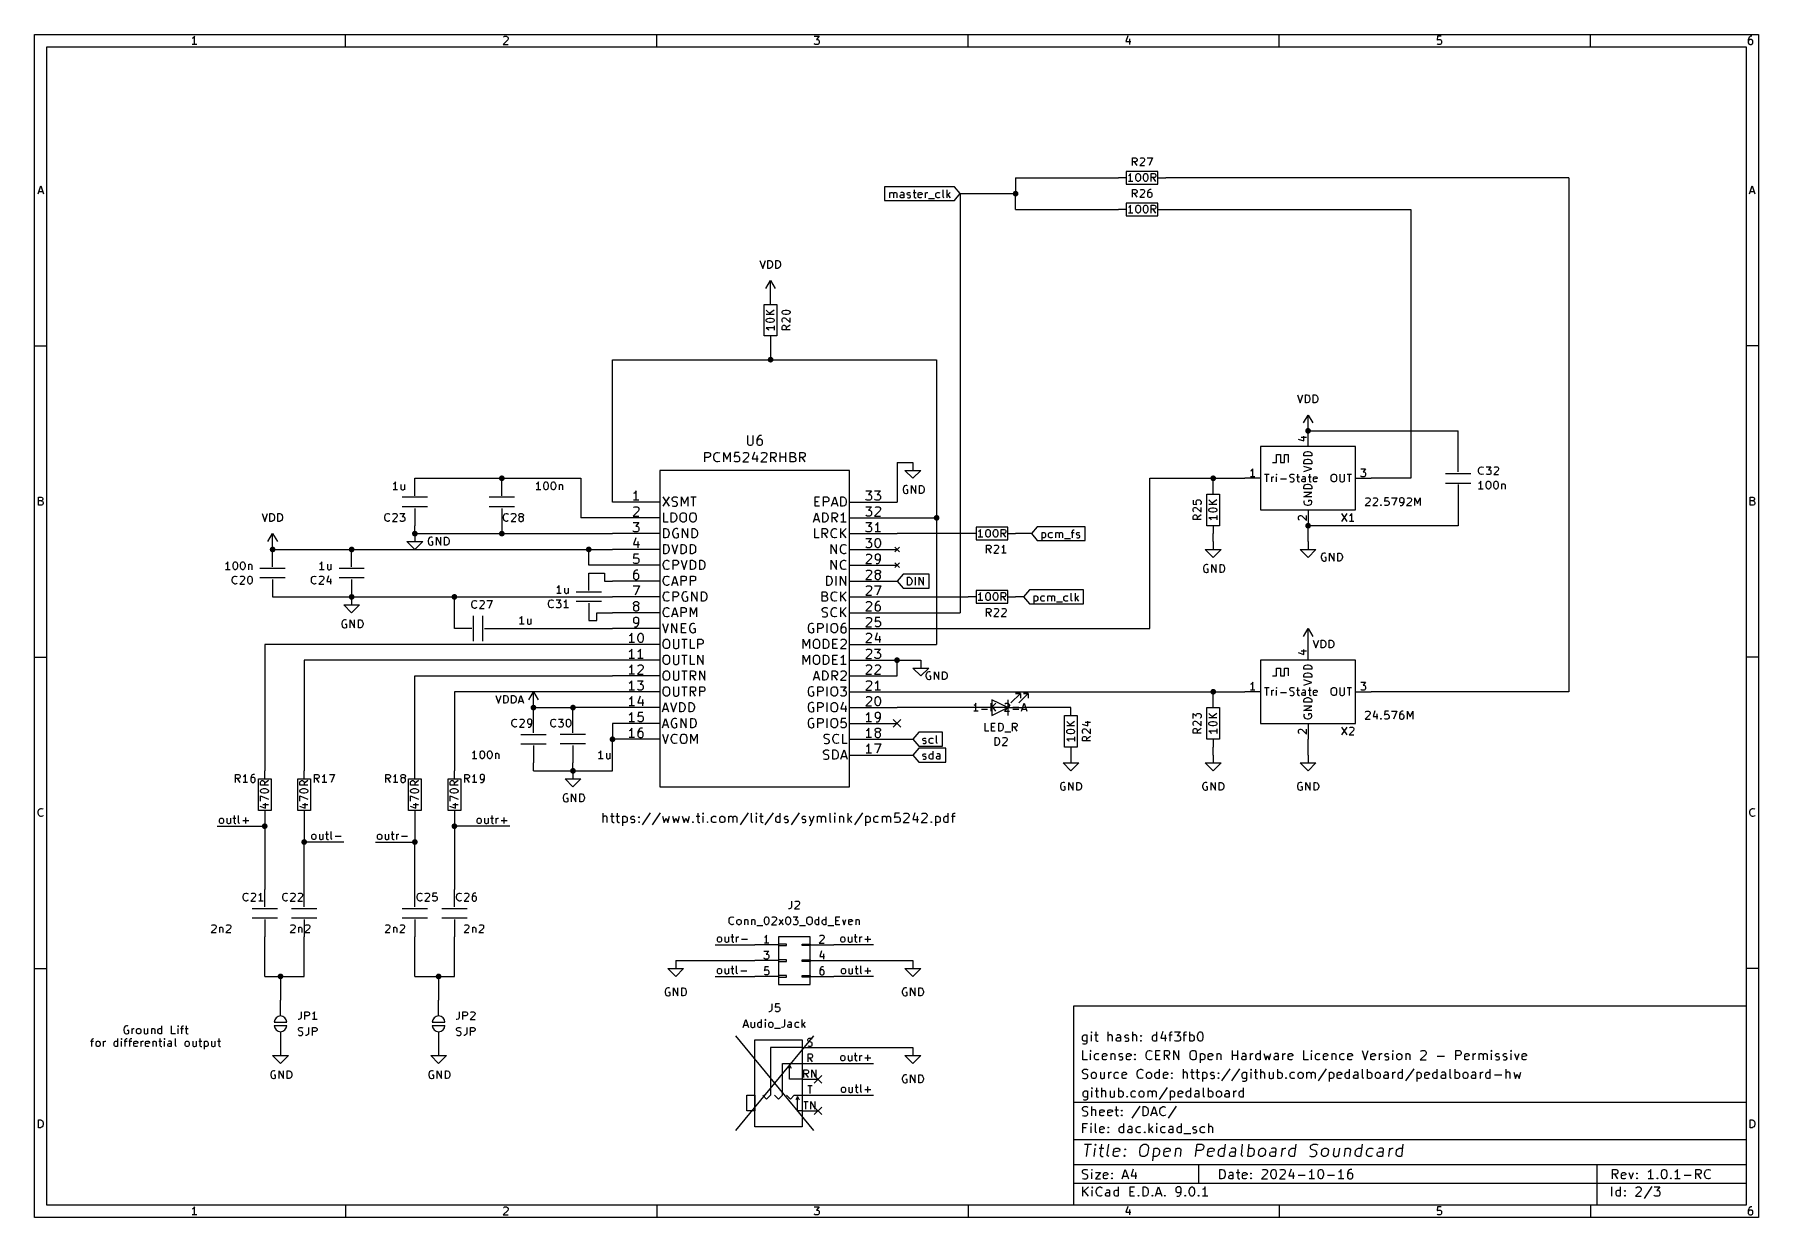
# Model space of a CAD drawing. Extents: x 0.4 to 11.3, y -7.9 to -0.4.
import ezdxf

# ---------------------------------------------------------------- set-up
doc = ezdxf.new("R2010")
doc.units = 0
doc.header["$MEASUREMENT"] = 0
for name, color, linetype in [('BLUE2', 5, 'CONTINUOUS'), ('BLUE3', 171, 'CONTINUOUS'), ('CYAN2', 4, 'CONTINUOUS'), ('GRAY1', 251, 'CONTINUOUS'), ('GRAY3', 9, 'CONTINUOUS'), ('GREEN3', 91, 'CONTINUOUS'), ('LORANGE', 41, 'CONTINUOUS'), ('LYELLOW', 51, 'CONTINUOUS'), ('MAGENTA2', 6, 'CONTINUOUS'), ('RED2', 1, 'CONTINUOUS'), ('RED3', 11, 'CONTINUOUS'), ('WHITE', 7, 'CONTINUOUS')]:
    doc.layers.add(name, color=color, linetype=linetype)

msp = doc.modelspace()

# ---------------------------------------------------------------- linework, layer by layer
at = {"layer": 'BLUE2', "linetype": 'CONTINUOUS'}
for p, q in [((5.826, -4.726), (5.874, -4.774)), ((5.874, -4.726), (5.826, -4.774)), ((5.326, -6.976), (5.374, -7.024)), ((5.374, -6.976), (5.326, -7.024)), ((5.326, -7.176), (5.374, -7.224)), ((5.374, -7.176), (5.326, -7.224))]:
    msp.add_line(p, q, dxfattribs=at)
at = {"layer": 'BLUE3', "linetype": 'CONTINUOUS'}
for p, q in [((0.749, -6.76), (0.768, -6.76)), ((0.756, -6.75), (0.759, -6.746)), ((0.756, -6.793), (0.756, -6.75)), ((0.759, -6.746), (0.764, -6.743)), ((0.764, -6.743), (0.768, -6.743)), ((0.787, -6.762), (0.792, -6.76)), ((0.792, -6.76), (0.799, -6.76)), ((0.799, -6.76), (0.804, -6.762)), ((0.83, -6.793), (0.83, -6.76)), ((0.835, -6.762), (0.84, -6.76)), ((0.84, -6.76), (0.845, -6.76)), ((0.902, -6.762), (0.906, -6.76)), ((0.906, -6.76), (0.916, -6.76)), ((0.916, -6.76), (0.921, -6.762)), ((0.921, -6.793), (0.921, -6.743)), ((0.945, -6.743), (0.942, -6.746)), ((0.942, -6.746), (0.945, -6.748)), ((0.947, -6.746), (0.945, -6.743)), ((0.945, -6.743), (0.945, -6.748)), ((0.945, -6.748), (0.947, -6.746)), ((0.945, -6.793), (0.945, -6.76)), ((0.961, -6.675), (0.959, -6.684)), ((0.959, -6.684), (0.959, -6.691)), ((0.959, -6.691), (0.961, -6.701)), ((0.964, -6.67), (0.961, -6.675)), ((0.961, -6.701), (0.964, -6.706)), ((0.961, -6.76), (0.98, -6.76)), ((0.968, -6.665), (0.964, -6.67)), ((0.964, -6.706), (0.968, -6.71)), ((0.975, -6.663), (0.968, -6.665)), ((0.968, -6.71), (0.975, -6.713)), ((0.968, -6.75), (0.971, -6.746)), ((0.968, -6.793), (0.968, -6.75)), ((0.971, -6.746), (0.975, -6.743)), ((0.983, -6.663), (0.975, -6.663)), ((0.975, -6.713), (0.98, -6.713)), ((0.975, -6.743), (0.98, -6.743)), ((0.99, -6.691), (0.98, -6.691)), ((0.98, -6.713), (0.987, -6.71)), ((0.987, -6.665), (0.983, -6.663)), ((0.987, -6.71), (0.99, -6.708)), ((0.99, -6.708), (0.99, -6.691)), ((0.99, -6.76), (1.009, -6.76)), ((0.997, -6.75), (0.999, -6.746)), ((0.997, -6.793), (0.997, -6.75)), ((0.999, -6.746), (1.004, -6.743)), ((1.004, -6.743), (1.009, -6.743)), ((1.011, -6.713), (1.011, -6.679)), ((1.011, -6.689), (1.014, -6.684)), ((1.014, -6.684), (1.016, -6.682)), ((1.016, -6.682), (1.021, -6.679)), ((1.021, -6.679), (1.025, -6.679)), ((1.025, -6.762), (1.03, -6.76)), ((1.03, -6.76), (1.04, -6.76)), ((1.04, -6.689), (1.042, -6.684)), ((1.04, -6.703), (1.04, -6.689)), ((1.042, -6.708), (1.04, -6.703)), ((1.04, -6.76), (1.045, -6.762)), ((1.042, -6.684), (1.045, -6.682)), ((1.045, -6.71), (1.042, -6.708)), ((1.045, -6.682), (1.049, -6.679)), ((1.049, -6.713), (1.045, -6.71)), ((1.049, -6.679), (1.056, -6.679)), ((1.056, -6.713), (1.049, -6.713)), ((1.056, -6.679), (1.061, -6.682)), ((1.061, -6.71), (1.056, -6.713)), ((1.061, -6.682), (1.064, -6.684)), ((1.064, -6.708), (1.061, -6.71)), ((1.064, -6.684), (1.066, -6.689)), ((1.066, -6.703), (1.064, -6.708)), ((1.066, -6.689), (1.066, -6.703)), ((1.068, -6.793), (1.068, -6.76)), ((1.073, -6.762), (1.078, -6.76)), ((1.078, -6.76), (1.083, -6.76)), ((1.087, -6.679), (1.087, -6.706)), ((1.087, -6.706), (1.09, -6.71)), ((1.09, -6.71), (1.095, -6.713)), ((1.095, -6.713), (1.102, -6.713)), ((1.099, -6.762), (1.104, -6.76)), ((1.102, -6.713), (1.106, -6.71)), ((1.104, -6.76), (1.114, -6.76)), ((1.106, -6.71), (1.109, -6.708)), ((1.109, -6.679), (1.109, -6.713)), ((1.114, -6.76), (1.118, -6.762)), ((1.133, -6.679), (1.133, -6.713)), ((1.133, -6.684), (1.135, -6.682)), ((1.135, -6.682), (1.14, -6.679)), ((1.14, -6.679), (1.147, -6.679)), ((1.142, -6.76), (1.142, -6.793)), ((1.145, -6.762), (1.149, -6.76)), ((1.147, -6.679), (1.152, -6.682)), ((1.149, -6.76), (1.156, -6.76)), ((1.152, -6.682), (1.154, -6.687)), ((1.154, -6.687), (1.154, -6.713)), ((1.156, -6.76), (1.161, -6.762)), ((1.175, -6.689), (1.178, -6.684)), ((1.175, -6.703), (1.175, -6.689)), ((1.178, -6.708), (1.175, -6.703)), ((1.178, -6.684), (1.18, -6.682)), ((1.18, -6.71), (1.178, -6.708)), ((1.18, -6.682), (1.185, -6.679)), ((1.185, -6.713), (1.18, -6.71)), ((1.18, -6.76), (1.199, -6.76)), ((1.185, -6.679), (1.195, -6.679)), ((1.195, -6.713), (1.185, -6.713)), ((1.187, -6.743), (1.187, -6.786)), ((1.195, -6.679), (1.199, -6.682)), ((1.199, -6.71), (1.195, -6.713)), ((1.199, -6.713), (1.199, -6.663)), ((1.216, -6.743), (1.214, -6.746)), ((1.214, -6.746), (1.216, -6.748)), ((1.218, -6.746), (1.216, -6.743)), ((1.216, -6.743), (1.216, -6.748)), ((1.216, -6.748), (1.218, -6.746)), ((1.216, -6.793), (1.216, -6.76)), ((1.245, -6.76), (1.24, -6.762)), ((1.254, -6.76), (1.245, -6.76)), ((1.259, -6.762), (1.254, -6.76)), ((1.261, -6.713), (1.261, -6.663)), ((1.285, -6.713), (1.261, -6.713)), ((1.285, -6.786), (1.285, -6.743)), ((1.302, -6.663), (1.299, -6.665)), ((1.299, -6.665), (1.302, -6.667)), ((1.304, -6.665), (1.302, -6.663)), ((1.302, -6.663), (1.302, -6.667)), ((1.302, -6.667), (1.304, -6.665)), ((1.302, -6.713), (1.302, -6.679)), ((1.318, -6.679), (1.337, -6.679)), ((1.325, -6.67), (1.328, -6.665)), ((1.325, -6.713), (1.325, -6.67)), ((1.328, -6.665), (1.333, -6.663)), ((1.333, -6.663), (1.337, -6.663)), ((1.347, -6.679), (1.366, -6.679)), ((1.352, -6.762), (1.356, -6.76)), ((1.354, -6.663), (1.354, -6.706)), ((1.354, -6.706), (1.356, -6.71)), ((1.356, -6.71), (1.361, -6.713)), ((1.356, -6.76), (1.364, -6.76)), ((1.361, -6.713), (1.366, -6.713)), ((1.364, -6.76), (1.368, -6.762)), ((1.395, -6.76), (1.395, -6.786)), ((1.416, -6.76), (1.416, -6.793)), ((1.433, -6.76), (1.452, -6.76)), ((1.44, -6.743), (1.44, -6.786)), ((1.468, -6.76), (1.468, -6.81)), ((1.468, -6.762), (1.473, -6.76)), ((1.473, -6.76), (1.483, -6.76)), ((1.483, -6.76), (1.487, -6.762)), ((1.514, -6.76), (1.514, -6.786)), ((1.535, -6.76), (1.535, -6.793)), ((1.552, -6.76), (1.571, -6.76)), ((1.559, -6.743), (1.559, -6.786)), ((0.783, -6.769), (0.785, -6.765)), ((0.783, -6.784), (0.783, -6.769)), ((0.785, -6.788), (0.783, -6.784)), ((0.785, -6.765), (0.787, -6.762)), ((0.787, -6.791), (0.785, -6.788)), ((0.792, -6.793), (0.787, -6.791)), ((0.799, -6.793), (0.792, -6.793)), ((0.804, -6.791), (0.799, -6.793)), ((0.804, -6.762), (0.806, -6.765)), ((0.806, -6.788), (0.804, -6.791)), ((0.806, -6.765), (0.809, -6.769)), ((0.809, -6.784), (0.806, -6.788)), ((0.809, -6.769), (0.809, -6.784)), ((0.83, -6.769), (0.833, -6.765)), ((0.833, -6.765), (0.835, -6.762)), ((0.897, -6.769), (0.899, -6.765)), ((0.897, -6.784), (0.897, -6.769)), ((0.899, -6.788), (0.897, -6.784)), ((0.899, -6.765), (0.902, -6.762)), ((0.902, -6.791), (0.899, -6.788)), ((0.906, -6.793), (0.902, -6.791)), ((0.916, -6.793), (0.906, -6.793)), ((0.921, -6.791), (0.916, -6.793)), ((1.023, -6.767), (1.025, -6.762)), ((1.023, -6.786), (1.023, -6.767)), ((1.047, -6.772), (1.023, -6.777)), ((1.025, -6.791), (1.023, -6.786)), ((1.03, -6.793), (1.025, -6.791)), ((1.04, -6.793), (1.03, -6.793)), ((1.045, -6.791), (1.04, -6.793)), ((1.045, -6.762), (1.047, -6.767)), ((1.047, -6.767), (1.047, -6.772)), ((1.068, -6.769), (1.071, -6.765)), ((1.071, -6.765), (1.073, -6.762)), ((1.097, -6.767), (1.099, -6.762)), ((1.097, -6.786), (1.097, -6.767)), ((1.121, -6.772), (1.097, -6.777)), ((1.099, -6.791), (1.097, -6.786)), ((1.104, -6.793), (1.099, -6.791)), ((1.114, -6.793), (1.104, -6.793)), ((1.118, -6.791), (1.114, -6.793)), ((1.118, -6.762), (1.121, -6.767)), ((1.121, -6.767), (1.121, -6.772)), ((1.142, -6.765), (1.145, -6.762)), ((1.161, -6.762), (1.164, -6.767)), ((1.164, -6.767), (1.164, -6.793)), ((1.187, -6.786), (1.19, -6.791)), ((1.19, -6.791), (1.195, -6.793)), ((1.195, -6.793), (1.199, -6.793)), ((1.237, -6.781), (1.24, -6.777)), ((1.237, -6.786), (1.237, -6.781)), ((1.24, -6.791), (1.237, -6.786)), ((1.24, -6.777), (1.245, -6.774)), ((1.245, -6.793), (1.24, -6.791)), ((1.245, -6.774), (1.256, -6.774)), ((1.256, -6.793), (1.245, -6.793)), ((1.256, -6.774), (1.261, -6.772)), ((1.261, -6.791), (1.256, -6.793)), ((1.261, -6.767), (1.259, -6.762)), ((1.261, -6.793), (1.261, -6.767)), ((1.287, -6.791), (1.285, -6.786)), ((1.292, -6.793), (1.287, -6.791)), ((1.347, -6.769), (1.349, -6.765)), ((1.347, -6.784), (1.347, -6.769)), ((1.349, -6.788), (1.347, -6.784)), ((1.349, -6.765), (1.352, -6.762)), ((1.352, -6.791), (1.349, -6.788)), ((1.356, -6.793), (1.352, -6.791)), ((1.364, -6.793), (1.356, -6.793)), ((1.368, -6.791), (1.364, -6.793)), ((1.368, -6.762), (1.371, -6.765)), ((1.371, -6.788), (1.368, -6.791)), ((1.371, -6.765), (1.373, -6.769)), ((1.373, -6.784), (1.371, -6.788)), ((1.373, -6.769), (1.373, -6.784)), ((1.395, -6.786), (1.397, -6.791)), ((1.397, -6.791), (1.402, -6.793)), ((1.402, -6.793), (1.409, -6.793)), ((1.409, -6.793), (1.414, -6.791)), ((1.414, -6.791), (1.416, -6.788)), ((1.44, -6.786), (1.442, -6.791)), ((1.442, -6.791), (1.447, -6.793)), ((1.447, -6.793), (1.452, -6.793)), ((1.473, -6.793), (1.468, -6.791)), ((1.483, -6.793), (1.473, -6.793)), ((1.487, -6.791), (1.483, -6.793)), ((1.487, -6.762), (1.49, -6.765)), ((1.49, -6.788), (1.487, -6.791)), ((1.49, -6.765), (1.492, -6.769)), ((1.492, -6.784), (1.49, -6.788)), ((1.492, -6.769), (1.492, -6.784)), ((1.514, -6.786), (1.516, -6.791)), ((1.516, -6.791), (1.521, -6.793)), ((1.521, -6.793), (1.528, -6.793)), ((1.528, -6.793), (1.533, -6.791)), ((1.533, -6.791), (1.535, -6.788)), ((1.559, -6.786), (1.561, -6.791)), ((1.561, -6.791), (1.566, -6.793)), ((1.566, -6.793), (1.571, -6.793))]:
    msp.add_line(p, q, dxfattribs=at)
at = {"layer": 'CYAN2', "linetype": 'CONTINUOUS'}
for p, q in [((7.339, -1.223), (7.339, -1.173)), ((7.339, -1.173), (7.358, -1.173)), ((7.358, -1.199), (7.339, -1.199)), ((7.368, -1.223), (7.351, -1.199)), ((7.358, -1.173), (7.363, -1.175)), ((7.363, -1.197), (7.358, -1.199)), ((7.363, -1.175), (7.365, -1.178)), ((7.365, -1.194), (7.363, -1.197)), ((7.365, -1.178), (7.368, -1.182)), ((7.368, -1.189), (7.365, -1.194)), ((7.368, -1.182), (7.368, -1.189)), ((7.413, -1.194), (7.385, -1.223)), ((7.387, -1.178), (7.389, -1.175)), ((7.389, -1.175), (7.394, -1.173)), ((7.394, -1.173), (7.406, -1.173)), ((7.406, -1.173), (7.411, -1.175)), ((7.411, -1.175), (7.413, -1.178)), ((7.413, -1.178), (7.415, -1.182)), ((7.415, -1.187), (7.413, -1.194)), ((7.415, -1.182), (7.415, -1.187)), ((7.432, -1.173), (7.465, -1.173)), ((7.465, -1.173), (7.444, -1.223)), ((7.318, -1.285), (7.313, -1.287)), ((7.323, -1.28), (7.318, -1.285)), ((7.327, -1.273), (7.323, -1.28)), ((7.327, -1.323), (7.327, -1.273)), ((7.361, -1.292), (7.363, -1.282)), ((7.361, -1.304), (7.361, -1.292)), ((7.363, -1.313), (7.361, -1.304)), ((7.363, -1.282), (7.365, -1.278)), ((7.365, -1.278), (7.368, -1.275)), ((7.368, -1.275), (7.373, -1.273)), ((7.373, -1.273), (7.377, -1.273)), ((7.377, -1.273), (7.382, -1.275)), ((7.382, -1.275), (7.385, -1.278)), ((7.385, -1.223), (7.415, -1.223)), ((7.385, -1.278), (7.387, -1.282)), ((7.387, -1.282), (7.389, -1.292)), ((7.389, -1.304), (7.387, -1.313)), ((7.389, -1.292), (7.389, -1.304)), ((7.408, -1.292), (7.411, -1.282)), ((7.408, -1.304), (7.408, -1.292)), ((7.411, -1.313), (7.408, -1.304)), ((7.411, -1.282), (7.413, -1.278)), ((7.413, -1.278), (7.415, -1.275)), ((7.415, -1.275), (7.42, -1.273)), ((7.42, -1.273), (7.425, -1.273)), ((7.425, -1.273), (7.43, -1.275)), ((7.43, -1.275), (7.432, -1.278)), ((7.432, -1.278), (7.435, -1.282)), ((7.435, -1.282), (7.437, -1.292)), ((7.437, -1.304), (7.435, -1.313)), ((7.437, -1.292), (7.437, -1.304)), ((7.458, -1.323), (7.458, -1.273)), ((7.458, -1.273), (7.477, -1.273)), ((7.477, -1.299), (7.458, -1.299)), ((7.487, -1.323), (7.47, -1.299)), ((7.477, -1.273), (7.482, -1.275)), ((7.482, -1.297), (7.477, -1.299)), ((7.482, -1.275), (7.485, -1.278)), ((7.485, -1.294), (7.482, -1.297)), ((7.485, -1.278), (7.487, -1.282)), ((7.487, -1.289), (7.485, -1.294)), ((7.487, -1.282), (7.487, -1.289)), ((7.342, -1.323), (7.313, -1.323)), ((7.339, -1.423), (7.339, -1.373)), ((7.339, -1.373), (7.358, -1.373)), ((7.358, -1.399), (7.339, -1.399)), ((7.368, -1.423), (7.351, -1.399)), ((7.358, -1.373), (7.363, -1.375)), ((7.363, -1.397), (7.358, -1.399)), ((7.365, -1.318), (7.363, -1.313)), ((7.363, -1.375), (7.365, -1.378)), ((7.365, -1.394), (7.363, -1.397)), ((7.368, -1.32), (7.365, -1.318)), ((7.365, -1.378), (7.368, -1.382)), ((7.368, -1.389), (7.365, -1.394)), ((7.373, -1.323), (7.368, -1.32)), ((7.368, -1.382), (7.368, -1.389)), ((7.377, -1.323), (7.373, -1.323)), ((7.382, -1.32), (7.377, -1.323)), ((7.385, -1.318), (7.382, -1.32)), ((7.387, -1.313), (7.385, -1.318)), ((7.413, -1.394), (7.385, -1.423)), ((7.387, -1.378), (7.389, -1.375)), ((7.389, -1.375), (7.394, -1.373)), ((7.394, -1.373), (7.406, -1.373)), ((7.406, -1.373), (7.411, -1.375)), ((7.413, -1.318), (7.411, -1.313)), ((7.411, -1.375), (7.413, -1.378)), ((7.415, -1.32), (7.413, -1.318)), ((7.413, -1.378), (7.415, -1.382)), ((7.415, -1.387), (7.413, -1.394)), ((7.42, -1.323), (7.415, -1.32)), ((7.415, -1.382), (7.415, -1.387)), ((7.425, -1.323), (7.42, -1.323)), ((7.43, -1.32), (7.425, -1.323)), ((7.432, -1.318), (7.43, -1.32)), ((7.435, -1.313), (7.432, -1.318)), ((7.437, -1.385), (7.435, -1.394)), ((7.435, -1.394), (7.435, -1.413)), ((7.437, -1.397), (7.435, -1.401)), ((7.435, -1.413), (7.437, -1.418)), ((7.442, -1.378), (7.437, -1.385)), ((7.439, -1.394), (7.437, -1.397)), ((7.444, -1.392), (7.439, -1.394)), ((7.444, -1.375), (7.442, -1.378)), ((7.449, -1.373), (7.444, -1.375)), ((7.454, -1.392), (7.444, -1.392)), ((7.458, -1.373), (7.449, -1.373)), ((7.458, -1.394), (7.454, -1.392)), ((7.461, -1.397), (7.458, -1.394)), ((7.463, -1.401), (7.461, -1.397)), ((7.461, -1.418), (7.463, -1.413)), ((7.463, -1.413), (7.463, -1.401)), ((7.318, -1.485), (7.313, -1.487)), ((7.342, -1.523), (7.313, -1.523)), ((7.323, -1.48), (7.318, -1.485)), ((7.327, -1.473), (7.323, -1.48)), ((7.327, -1.523), (7.327, -1.473)), ((7.361, -1.492), (7.363, -1.482)), ((7.361, -1.504), (7.361, -1.492)), ((7.363, -1.513), (7.361, -1.504)), ((7.363, -1.482), (7.365, -1.478)), ((7.365, -1.518), (7.363, -1.513)), ((7.365, -1.478), (7.368, -1.475)), ((7.368, -1.52), (7.365, -1.518)), ((7.368, -1.475), (7.373, -1.473)), ((7.373, -1.523), (7.368, -1.52)), ((7.373, -1.473), (7.377, -1.473)), ((7.377, -1.523), (7.373, -1.523)), ((7.377, -1.473), (7.382, -1.475)), ((7.382, -1.52), (7.377, -1.523)), ((7.382, -1.475), (7.385, -1.478)), ((7.385, -1.518), (7.382, -1.52)), ((7.385, -1.423), (7.415, -1.423)), ((7.385, -1.478), (7.387, -1.482)), ((7.387, -1.513), (7.385, -1.518)), ((7.387, -1.482), (7.389, -1.492)), ((7.389, -1.504), (7.387, -1.513)), ((7.389, -1.492), (7.389, -1.504)), ((7.408, -1.492), (7.411, -1.482)), ((7.408, -1.504), (7.408, -1.492)), ((7.411, -1.513), (7.408, -1.504)), ((7.411, -1.482), (7.413, -1.478)), ((7.413, -1.518), (7.411, -1.513)), ((7.413, -1.478), (7.415, -1.475)), ((7.415, -1.52), (7.413, -1.518)), ((7.415, -1.475), (7.42, -1.473)), ((7.42, -1.523), (7.415, -1.52)), ((7.42, -1.473), (7.425, -1.473)), ((7.425, -1.523), (7.42, -1.523)), ((7.425, -1.473), (7.43, -1.475)), ((7.43, -1.52), (7.425, -1.523)), ((7.43, -1.475), (7.432, -1.478)), ((7.432, -1.518), (7.43, -1.52)), ((7.432, -1.478), (7.435, -1.482)), ((7.435, -1.513), (7.432, -1.518)), ((7.435, -1.482), (7.437, -1.492)), ((7.437, -1.504), (7.435, -1.513)), ((7.437, -1.418), (7.439, -1.42)), ((7.437, -1.492), (7.437, -1.504)), ((7.439, -1.42), (7.444, -1.423)), ((7.444, -1.423), (7.454, -1.423)), ((7.454, -1.423), (7.458, -1.42)), ((7.458, -1.42), (7.461, -1.418)), ((7.458, -1.523), (7.458, -1.473)), ((7.458, -1.473), (7.477, -1.473)), ((7.477, -1.499), (7.458, -1.499)), ((7.487, -1.523), (7.47, -1.499)), ((7.477, -1.473), (7.482, -1.475)), ((7.482, -1.497), (7.477, -1.499)), ((7.482, -1.475), (7.485, -1.478)), ((7.485, -1.494), (7.482, -1.497)), ((7.485, -1.478), (7.487, -1.482)), ((7.487, -1.489), (7.485, -1.494)), ((7.487, -1.482), (7.487, -1.489)), ((4.983, -1.823), (5, -1.873)), ((4.983, -1.823), (5, -1.873)), ((5, -1.873), (5.017, -1.823)), ((5, -1.873), (5.017, -1.823)), ((5.033, -1.873), (5.033, -1.823)), ((5.033, -1.823), (5.045, -1.823)), ((5.033, -1.873), (5.033, -1.823)), ((5.033, -1.823), (5.045, -1.823)), ((5.045, -1.823), (5.052, -1.825)), ((5.045, -1.823), (5.052, -1.825)), ((5.052, -1.825), (5.057, -1.83)), ((5.052, -1.825), (5.057, -1.83)), ((5.057, -1.83), (5.06, -1.835)), ((5.057, -1.83), (5.06, -1.835)), ((5.06, -1.835), (5.062, -1.844)), ((5.06, -1.835), (5.062, -1.844)), ((5.062, -1.851), (5.06, -1.861)), ((5.062, -1.851), (5.06, -1.861)), ((5.062, -1.844), (5.062, -1.851)), ((5.062, -1.844), (5.062, -1.851)), ((5.083, -1.873), (5.083, -1.823)), ((5.083, -1.823), (5.095, -1.823)), ((5.083, -1.873), (5.083, -1.823)), ((5.083, -1.823), (5.095, -1.823)), ((5.095, -1.823), (5.102, -1.825)), ((5.095, -1.823), (5.102, -1.825)), ((5.102, -1.825), (5.107, -1.83)), ((5.102, -1.825), (5.107, -1.83)), ((5.107, -1.83), (5.11, -1.835)), ((5.107, -1.83), (5.11, -1.835)), ((5.11, -1.835), (5.112, -1.844)), ((5.11, -1.835), (5.112, -1.844)), ((5.112, -1.851), (5.11, -1.861)), ((5.112, -1.851), (5.11, -1.861)), ((5.112, -1.844), (5.112, -1.851)), ((5.112, -1.844), (5.112, -1.851)), ((5.045, -1.873), (5.033, -1.873)), ((5.045, -1.873), (5.033, -1.873)), ((5.052, -1.87), (5.045, -1.873)), ((5.052, -1.87), (5.045, -1.873)), ((5.057, -1.866), (5.052, -1.87)), ((5.057, -1.866), (5.052, -1.87)), ((5.06, -1.861), (5.057, -1.866)), ((5.06, -1.861), (5.057, -1.866)), ((5.095, -1.873), (5.083, -1.873)), ((5.095, -1.873), (5.083, -1.873)), ((5.102, -1.87), (5.095, -1.873)), ((5.102, -1.87), (5.095, -1.873)), ((5.107, -1.866), (5.102, -1.87)), ((5.107, -1.866), (5.102, -1.87)), ((5.11, -1.861), (5.107, -1.866)), ((5.11, -1.861), (5.107, -1.866)), ((5.023, -2.137), (5.051, -2.165)), ((5.023, -2.137), (5.051, -2.165)), ((5.073, -2.165), (5.023, -2.165)), ((5.073, -2.165), (5.023, -2.165)), ((5.073, -2.137), (5.044, -2.158)), ((5.073, -2.137), (5.044, -2.158)), ((5.123, -2.149), (5.125, -2.144)), ((5.123, -2.149), (5.125, -2.144)), ((5.123, -2.154), (5.123, -2.149)), ((5.123, -2.154), (5.123, -2.149)), ((5.125, -2.158), (5.123, -2.154)), ((5.125, -2.158), (5.123, -2.154)), ((5.125, -2.144), (5.128, -2.142)), ((5.125, -2.144), (5.128, -2.142)), ((5.128, -2.161), (5.125, -2.158)), ((5.128, -2.161), (5.125, -2.158)), ((5.128, -2.142), (5.132, -2.139)), ((5.128, -2.142), (5.132, -2.139)), ((5.132, -2.163), (5.128, -2.161)), ((5.132, -2.163), (5.128, -2.161)), ((5.132, -2.139), (5.142, -2.137)), ((5.132, -2.139), (5.142, -2.137)), ((5.142, -2.165), (5.132, -2.163)), ((5.142, -2.165), (5.132, -2.163)), ((5.142, -2.137), (5.154, -2.137)), ((5.142, -2.137), (5.154, -2.137)), ((5.154, -2.165), (5.142, -2.165)), ((5.154, -2.165), (5.142, -2.165)), ((5.154, -2.137), (5.163, -2.139)), ((5.154, -2.137), (5.163, -2.139)), ((5.163, -2.163), (5.154, -2.165)), ((5.163, -2.163), (5.154, -2.165)), ((5.163, -2.139), (5.168, -2.142)), ((5.163, -2.139), (5.168, -2.142)), ((5.168, -2.161), (5.163, -2.163)), ((5.168, -2.161), (5.163, -2.163)), ((5.168, -2.142), (5.17, -2.144)), ((5.168, -2.142), (5.17, -2.144)), ((5.17, -2.158), (5.168, -2.161)), ((5.17, -2.158), (5.168, -2.161)), ((5.17, -2.144), (5.173, -2.149)), ((5.17, -2.144), (5.173, -2.149)), ((5.173, -2.154), (5.17, -2.158)), ((5.173, -2.154), (5.17, -2.158)), ((5.173, -2.149), (5.173, -2.154)), ((5.173, -2.149), (5.173, -2.154)), ((5.023, -2.199), (5.025, -2.194)), ((5.023, -2.199), (5.025, -2.194)), ((5.023, -2.204), (5.023, -2.199)), ((5.023, -2.204), (5.023, -2.199)), ((5.025, -2.208), (5.023, -2.204)), ((5.025, -2.208), (5.023, -2.204)), ((5.073, -2.249), (5.023, -2.249)), ((5.023, -2.249), (5.03, -2.254)), ((5.073, -2.249), (5.023, -2.249)), ((5.023, -2.249), (5.03, -2.254)), ((5.025, -2.194), (5.028, -2.192)), ((5.025, -2.194), (5.028, -2.192)), ((5.028, -2.211), (5.025, -2.208)), ((5.028, -2.211), (5.025, -2.208)), ((5.028, -2.192), (5.032, -2.189)), ((5.028, -2.192), (5.032, -2.189)), ((5.032, -2.213), (5.028, -2.211)), ((5.032, -2.213), (5.028, -2.211)), ((5.03, -2.254), (5.035, -2.258)), ((5.03, -2.254), (5.035, -2.258)), ((5.032, -2.189), (5.042, -2.187)), ((5.032, -2.189), (5.042, -2.187)), ((5.042, -2.215), (5.032, -2.213)), ((5.042, -2.215), (5.032, -2.213)), ((5.035, -2.258), (5.037, -2.263)), ((5.035, -2.258), (5.037, -2.263)), ((5.042, -2.187), (5.054, -2.187)), ((5.042, -2.187), (5.054, -2.187)), ((5.054, -2.215), (5.042, -2.215)), ((5.054, -2.215), (5.042, -2.215)), ((5.054, -2.187), (5.063, -2.189)), ((5.054, -2.187), (5.063, -2.189)), ((5.063, -2.213), (5.054, -2.215)), ((5.063, -2.213), (5.054, -2.215)), ((5.063, -2.189), (5.068, -2.192)), ((5.063, -2.189), (5.068, -2.192)), ((5.068, -2.211), (5.063, -2.213)), ((5.068, -2.211), (5.063, -2.213)), ((5.068, -2.192), (5.07, -2.194)), ((5.068, -2.192), (5.07, -2.194)), ((5.07, -2.208), (5.068, -2.211)), ((5.07, -2.208), (5.068, -2.211)), ((5.07, -2.194), (5.073, -2.199)), ((5.07, -2.194), (5.073, -2.199)), ((5.073, -2.204), (5.07, -2.208)), ((5.073, -2.204), (5.07, -2.208)), ((5.073, -2.199), (5.073, -2.204)), ((5.073, -2.199), (5.073, -2.204)), ((5.073, -2.235), (5.073, -2.263)), ((5.073, -2.235), (5.073, -2.263)), ((5.123, -2.194), (5.125, -2.189)), ((5.123, -2.194), (5.125, -2.189)), ((5.123, -2.206), (5.123, -2.194)), ((5.123, -2.206), (5.123, -2.194)), ((5.125, -2.211), (5.123, -2.206)), ((5.125, -2.211), (5.123, -2.206)), ((5.123, -2.242), (5.125, -2.237)), ((5.123, -2.242), (5.125, -2.237)), ((5.123, -2.261), (5.123, -2.242)), ((5.123, -2.261), (5.123, -2.242)), ((5.173, -2.261), (5.123, -2.261)), ((5.173, -2.261), (5.123, -2.261)), ((5.125, -2.189), (5.128, -2.187)), ((5.125, -2.189), (5.128, -2.187)), ((5.128, -2.213), (5.125, -2.211)), ((5.128, -2.213), (5.125, -2.211)), ((5.125, -2.237), (5.128, -2.235)), ((5.125, -2.237), (5.128, -2.235)), ((5.128, -2.187), (5.132, -2.185)), ((5.128, -2.187), (5.132, -2.185)), ((5.128, -2.235), (5.132, -2.232)), ((5.128, -2.235), (5.132, -2.232)), ((5.132, -2.185), (5.137, -2.185)), ((5.132, -2.185), (5.137, -2.185)), ((5.132, -2.232), (5.139, -2.232)), ((5.132, -2.232), (5.139, -2.232)), ((5.137, -2.185), (5.144, -2.187)), ((5.137, -2.185), (5.144, -2.187)), ((5.139, -2.232), (5.144, -2.235)), ((5.139, -2.232), (5.144, -2.235)), ((5.144, -2.187), (5.173, -2.215)), ((5.144, -2.187), (5.173, -2.215)), ((5.144, -2.235), (5.147, -2.237)), ((5.144, -2.235), (5.147, -2.237)), ((5.147, -2.237), (5.149, -2.242)), ((5.147, -2.237), (5.149, -2.242)), ((5.173, -2.232), (5.149, -2.249)), ((5.173, -2.232), (5.149, -2.249)), ((5.149, -2.242), (5.149, -2.261)), ((5.149, -2.242), (5.149, -2.261)), ((5.173, -2.215), (5.173, -2.185)), ((5.173, -2.215), (5.173, -2.185)), ((8.383, -2.673), (8.4, -2.723)), ((8.383, -2.673), (8.4, -2.723)), ((8.4, -2.723), (8.417, -2.673)), ((8.4, -2.723), (8.417, -2.673)), ((8.433, -2.723), (8.433, -2.673)), ((8.433, -2.673), (8.445, -2.673)), ((8.433, -2.723), (8.433, -2.673)), ((8.433, -2.673), (8.445, -2.673)), ((8.445, -2.723), (8.433, -2.723)), ((8.445, -2.723), (8.433, -2.723)), ((8.445, -2.673), (8.452, -2.675)), ((8.445, -2.673), (8.452, -2.675)), ((8.452, -2.72), (8.445, -2.723)), ((8.452, -2.72), (8.445, -2.723)), ((8.452, -2.675), (8.457, -2.68)), ((8.452, -2.675), (8.457, -2.68)), ((8.457, -2.716), (8.452, -2.72)), ((8.457, -2.716), (8.452, -2.72)), ((8.457, -2.68), (8.46, -2.685)), ((8.457, -2.68), (8.46, -2.685)), ((8.46, -2.711), (8.457, -2.716)), ((8.46, -2.711), (8.457, -2.716)), ((8.46, -2.685), (8.462, -2.694)), ((8.46, -2.685), (8.462, -2.694)), ((8.462, -2.701), (8.46, -2.711)), ((8.462, -2.701), (8.46, -2.711)), ((8.462, -2.694), (8.462, -2.701)), ((8.462, -2.694), (8.462, -2.701)), ((8.483, -2.723), (8.483, -2.673)), ((8.483, -2.673), (8.495, -2.673)), ((8.483, -2.723), (8.483, -2.673)), ((8.483, -2.673), (8.495, -2.673)), ((8.495, -2.723), (8.483, -2.723)), ((8.495, -2.723), (8.483, -2.723)), ((8.495, -2.673), (8.502, -2.675)), ((8.495, -2.673), (8.502, -2.675)), ((8.502, -2.72), (8.495, -2.723)), ((8.502, -2.72), (8.495, -2.723)), ((8.502, -2.675), (8.507, -2.68)), ((8.502, -2.675), (8.507, -2.68)), ((8.507, -2.716), (8.502, -2.72)), ((8.507, -2.716), (8.502, -2.72)), ((8.507, -2.68), (8.51, -2.685)), ((8.507, -2.68), (8.51, -2.685)), ((8.51, -2.711), (8.507, -2.716)), ((8.51, -2.711), (8.507, -2.716)), ((8.51, -2.685), (8.512, -2.694)), ((8.51, -2.685), (8.512, -2.694)), ((8.512, -2.701), (8.51, -2.711)), ((8.512, -2.701), (8.51, -2.711)), ((8.512, -2.694), (8.512, -2.701)), ((8.512, -2.694), (8.512, -2.701)), ((4.904, -2.93), (4.904, -2.979)), ((4.904, -2.93), (4.904, -2.979)), ((4.939, -2.979), (4.939, -2.93)), ((4.939, -2.979), (4.939, -2.93)), ((4.973, -2.936), (4.967, -2.945)), ((4.973, -2.936), (4.967, -2.945)), ((4.976, -2.933), (4.973, -2.936)), ((4.976, -2.933), (4.973, -2.936)), ((4.981, -2.93), (4.976, -2.933)), ((4.981, -2.93), (4.976, -2.933)), ((4.993, -2.93), (4.981, -2.93)), ((4.993, -2.93), (4.981, -2.93)), ((4.634, -3.096), (4.634, -3.036)), ((4.634, -3.036), (4.657, -3.036)), ((4.634, -3.096), (4.634, -3.036)), ((4.634, -3.036), (4.657, -3.036)), ((4.657, -3.036), (4.663, -3.039)), ((4.657, -3.036), (4.663, -3.039)), ((4.663, -3.039), (4.666, -3.042)), ((4.663, -3.039), (4.666, -3.042)), ((4.666, -3.042), (4.669, -3.048)), ((4.666, -3.042), (4.669, -3.048)), ((4.669, -3.048), (4.669, -3.056)), ((4.669, -3.048), (4.669, -3.056)), ((4.691, -3.062), (4.694, -3.051)), ((4.691, -3.062), (4.694, -3.051)), ((4.694, -3.051), (4.697, -3.045)), ((4.694, -3.051), (4.697, -3.045)), ((4.697, -3.045), (4.703, -3.039)), ((4.697, -3.045), (4.703, -3.039)), ((4.703, -3.039), (4.711, -3.036)), ((4.703, -3.039), (4.711, -3.036)), ((4.711, -3.036), (4.717, -3.036)), ((4.711, -3.036), (4.717, -3.036)), ((4.717, -3.036), (4.726, -3.039)), ((4.717, -3.036), (4.726, -3.039)), ((4.726, -3.039), (4.729, -3.042)), ((4.726, -3.039), (4.729, -3.042)), ((4.754, -3.096), (4.754, -3.036)), ((4.754, -3.036), (4.774, -3.079)), ((4.754, -3.096), (4.754, -3.036)), ((4.754, -3.036), (4.774, -3.079)), ((4.774, -3.079), (4.794, -3.036)), ((4.774, -3.079), (4.794, -3.036)), ((4.794, -3.036), (4.794, -3.096)), ((4.794, -3.036), (4.794, -3.096)), ((4.823, -3.036), (4.82, -3.065)), ((4.823, -3.036), (4.82, -3.065)), ((4.851, -3.036), (4.823, -3.036)), ((4.851, -3.036), (4.823, -3.036)), ((4.877, -3.042), (4.88, -3.039)), ((4.877, -3.042), (4.88, -3.039)), ((4.88, -3.039), (4.886, -3.036)), ((4.88, -3.039), (4.886, -3.036)), ((4.886, -3.036), (4.9, -3.036)), ((4.886, -3.036), (4.9, -3.036)), ((4.9, -3.036), (4.906, -3.039)), ((4.9, -3.036), (4.906, -3.039)), ((4.904, -2.979), (4.907, -2.985)), ((4.904, -2.979), (4.907, -2.985)), ((4.906, -3.039), (4.909, -3.042)), ((4.906, -3.039), (4.909, -3.042)), ((4.907, -2.985), (4.91, -2.988)), ((4.907, -2.985), (4.91, -2.988)), ((4.909, -3.042), (4.911, -3.048)), ((4.909, -3.042), (4.911, -3.048)), ((4.911, -3.054), (4.909, -3.062)), ((4.911, -3.054), (4.909, -3.062)), ((4.91, -2.988), (4.916, -2.99)), ((4.91, -2.988), (4.916, -2.99)), ((4.911, -3.048), (4.911, -3.054)), ((4.911, -3.048), (4.911, -3.054)), ((4.916, -2.99), (4.927, -2.99)), ((4.916, -2.99), (4.927, -2.99)), ((4.927, -2.99), (4.933, -2.988)), ((4.927, -2.99), (4.933, -2.988)), ((4.933, -2.988), (4.936, -2.985)), ((4.933, -2.988), (4.936, -2.985)), ((4.949, -3.034), (4.934, -3.076)), ((4.949, -3.034), (4.934, -3.076)), ((4.936, -2.985), (4.939, -2.979)), ((4.936, -2.985), (4.939, -2.979)), ((4.967, -2.945), (4.964, -2.956)), ((4.967, -2.945), (4.964, -2.956)), ((4.964, -2.956), (4.964, -2.979)), ((4.964, -2.956), (4.964, -2.979)), ((4.967, -2.959), (4.964, -2.965)), ((4.967, -2.959), (4.964, -2.965)), ((4.964, -2.979), (4.967, -2.985)), ((4.964, -2.979), (4.967, -2.985)), ((4.97, -2.956), (4.967, -2.959)), ((4.97, -2.956), (4.967, -2.959)), ((4.967, -2.985), (4.97, -2.988)), ((4.967, -2.985), (4.97, -2.988)), ((4.976, -2.953), (4.97, -2.956)), ((4.976, -2.953), (4.97, -2.956)), ((4.97, -2.988), (4.976, -2.99)), ((4.97, -2.988), (4.976, -2.99)), ((4.987, -2.953), (4.976, -2.953)), ((4.987, -2.953), (4.976, -2.953)), ((4.976, -2.99), (4.987, -2.99)), ((4.976, -2.99), (4.987, -2.99)), ((4.993, -2.956), (4.987, -2.953)), ((4.993, -2.956), (4.987, -2.953)), ((4.987, -2.99), (4.993, -2.988)), ((4.987, -2.99), (4.993, -2.988)), ((4.991, -3.042), (4.994, -3.039)), ((4.991, -3.042), (4.994, -3.039)), ((4.996, -2.959), (4.993, -2.956)), ((4.996, -2.959), (4.993, -2.956)), ((4.993, -2.988), (4.996, -2.985)), ((4.993, -2.988), (4.996, -2.985)), ((4.994, -3.039), (5, -3.036)), ((4.994, -3.039), (5, -3.036)), ((4.999, -2.965), (4.996, -2.959)), ((4.999, -2.965), (4.996, -2.959)), ((4.996, -2.985), (4.999, -2.979)), ((4.996, -2.985), (4.999, -2.979)), ((4.999, -2.979), (4.999, -2.965)), ((4.999, -2.979), (4.999, -2.965)), ((5, -3.036), (5.014, -3.036)), ((5, -3.036), (5.014, -3.036)), ((5.014, -3.036), (5.02, -3.039)), ((5.014, -3.036), (5.02, -3.039)), ((5.02, -3.039), (5.023, -3.042)), ((5.02, -3.039), (5.023, -3.042)), ((5.023, -3.042), (5.026, -3.048)), ((5.023, -3.042), (5.026, -3.048)), ((5.026, -3.054), (5.023, -3.062)), ((5.026, -3.054), (5.023, -3.062)), ((5.026, -3.048), (5.026, -3.054)), ((5.026, -3.048), (5.026, -3.054)), ((5.051, -3.096), (5.051, -3.036)), ((5.051, -3.036), (5.074, -3.036)), ((5.051, -3.096), (5.051, -3.036)), ((5.051, -3.036), (5.074, -3.036)), ((5.074, -3.036), (5.08, -3.039)), ((5.074, -3.036), (5.08, -3.039)), ((5.08, -3.039), (5.083, -3.042)), ((5.08, -3.039), (5.083, -3.042)), ((5.083, -3.042), (5.086, -3.048)), ((5.083, -3.042), (5.086, -3.048)), ((5.086, -3.048), (5.086, -3.056)), ((5.086, -3.048), (5.086, -3.056)), ((5.111, -3.096), (5.111, -3.036)), ((5.111, -3.096), (5.111, -3.036)), ((5.146, -3.096), (5.146, -3.036)), ((5.146, -3.096), (5.146, -3.036)), ((5.174, -3.096), (5.174, -3.036)), ((5.174, -3.036), (5.194, -3.036)), ((5.174, -3.096), (5.174, -3.036)), ((5.174, -3.036), (5.194, -3.036)), ((5.194, -3.036), (5.2, -3.039)), ((5.194, -3.036), (5.2, -3.039)), ((5.2, -3.039), (5.203, -3.042)), ((5.2, -3.039), (5.203, -3.042)), ((5.203, -3.042), (5.206, -3.048)), ((5.203, -3.042), (5.206, -3.048)), ((5.206, -3.054), (5.203, -3.059)), ((5.206, -3.054), (5.203, -3.059)), ((5.206, -3.048), (5.206, -3.054)), ((5.206, -3.048), (5.206, -3.054)), ((5.234, -3.096), (5.234, -3.036)), ((5.234, -3.036), (5.257, -3.036)), ((5.234, -3.096), (5.234, -3.036)), ((5.234, -3.036), (5.257, -3.036)), ((5.257, -3.036), (5.263, -3.039)), ((5.257, -3.036), (5.263, -3.039)), ((5.263, -3.039), (5.266, -3.042)), ((5.263, -3.039), (5.266, -3.042)), ((5.266, -3.042), (5.269, -3.048)), ((5.266, -3.042), (5.269, -3.048)), ((5.269, -3.048), (5.269, -3.056)), ((5.269, -3.048), (5.269, -3.056)), ((8.423, -3.046), (8.426, -3.039)), ((8.423, -3.046), (8.426, -3.039)), ((8.423, -3.058), (8.423, -3.046)), ((8.423, -3.058), (8.423, -3.046)), ((8.426, -3.039), (8.43, -3.034)), ((8.426, -3.039), (8.43, -3.034)), ((8.43, -3.034), (8.435, -3.032)), ((8.43, -3.034), (8.435, -3.032)), ((8.435, -3.032), (8.445, -3.03)), ((8.435, -3.032), (8.445, -3.03)), ((8.445, -3.03), (8.452, -3.03)), ((8.445, -3.03), (8.452, -3.03)), ((8.452, -3.03), (8.461, -3.032)), ((8.452, -3.03), (8.461, -3.032)), ((8.461, -3.032), (8.466, -3.034)), ((8.461, -3.032), (8.466, -3.034)), ((8.466, -3.034), (8.471, -3.039)), ((8.466, -3.034), (8.471, -3.039)), ((8.471, -3.039), (8.473, -3.046)), ((8.471, -3.039), (8.473, -3.046)), ((8.473, -3.046), (8.473, -3.058)), ((8.473, -3.046), (8.473, -3.058)), ((4.657, -3.068), (4.634, -3.068)), ((4.657, -3.068), (4.634, -3.068)), ((4.663, -3.065), (4.657, -3.068)), ((4.663, -3.065), (4.657, -3.068)), ((4.666, -3.062), (4.663, -3.065)), ((4.666, -3.062), (4.663, -3.065)), ((4.669, -3.056), (4.666, -3.062)), ((4.669, -3.056), (4.666, -3.062)), ((4.691, -3.071), (4.691, -3.062)), ((4.691, -3.071), (4.691, -3.062)), ((4.694, -3.082), (4.691, -3.071)), ((4.694, -3.082), (4.691, -3.071)), ((4.697, -3.088), (4.694, -3.082)), ((4.697, -3.088), (4.694, -3.082)), ((4.703, -3.094), (4.697, -3.088)), ((4.703, -3.094), (4.697, -3.088)), ((4.711, -3.096), (4.703, -3.094)), ((4.711, -3.096), (4.703, -3.094)), ((4.717, -3.096), (4.711, -3.096)), ((4.717, -3.096), (4.711, -3.096)), ((4.726, -3.094), (4.717, -3.096)), ((4.726, -3.094), (4.717, -3.096)), ((4.729, -3.091), (4.726, -3.094)), ((4.729, -3.091), (4.726, -3.094)), ((4.82, -3.065), (4.823, -3.062)), ((4.82, -3.065), (4.823, -3.062)), ((4.823, -3.094), (4.82, -3.091)), ((4.823, -3.094), (4.82, -3.091)), ((4.823, -3.062), (4.829, -3.059)), ((4.823, -3.062), (4.829, -3.059)), ((4.829, -3.096), (4.823, -3.094)), ((4.829, -3.096), (4.823, -3.094)), ((4.829, -3.059), (4.843, -3.059)), ((4.829, -3.059), (4.843, -3.059)), ((4.843, -3.096), (4.829, -3.096)), ((4.843, -3.096), (4.829, -3.096)), ((4.843, -3.059), (4.849, -3.062)), ((4.843, -3.059), (4.849, -3.062)), ((4.849, -3.094), (4.843, -3.096)), ((4.849, -3.094), (4.843, -3.096)), ((4.849, -3.062), (4.851, -3.065)), ((4.849, -3.062), (4.851, -3.065)), ((4.851, -3.091), (4.849, -3.094)), ((4.851, -3.091), (4.849, -3.094)), ((4.851, -3.065), (4.854, -3.071)), ((4.851, -3.065), (4.854, -3.071)), ((4.854, -3.085), (4.851, -3.091)), ((4.854, -3.085), (4.851, -3.091)), ((4.854, -3.071), (4.854, -3.085)), ((4.854, -3.071), (4.854, -3.085)), ((4.909, -3.062), (4.874, -3.096)), ((4.909, -3.062), (4.874, -3.096)), ((4.874, -3.096), (4.911, -3.096)), ((4.874, -3.096), (4.911, -3.096)), ((4.934, -3.076), (4.971, -3.076)), ((4.934, -3.076), (4.971, -3.076)), ((4.963, -3.056), (4.963, -3.096)), ((4.963, -3.056), (4.963, -3.096)), ((5.023, -3.062), (4.989, -3.096)), ((5.023, -3.062), (4.989, -3.096)), ((4.989, -3.096), (5.026, -3.096)), ((4.989, -3.096), (5.026, -3.096)), ((5.074, -3.068), (5.051, -3.068)), ((5.074, -3.068), (5.051, -3.068)), ((5.086, -3.096), (5.066, -3.068)), ((5.086, -3.096), (5.066, -3.068)), ((5.08, -3.065), (5.074, -3.068)), ((5.08, -3.065), (5.074, -3.068)), ((5.083, -3.062), (5.08, -3.065)), ((5.083, -3.062), (5.08, -3.065)), ((5.086, -3.056), (5.083, -3.062)), ((5.086, -3.056), (5.083, -3.062)), ((5.111, -3.065), (5.146, -3.065)), ((5.111, -3.065), (5.146, -3.065)), ((5.194, -3.065), (5.174, -3.065)), ((5.194, -3.065), (5.174, -3.065)), ((5.197, -3.096), (5.174, -3.096)), ((5.197, -3.096), (5.174, -3.096)), ((5.2, -3.062), (5.194, -3.065)), ((5.2, -3.062), (5.194, -3.065)), ((5.194, -3.065), (5.203, -3.068)), ((5.194, -3.065), (5.203, -3.068)), ((5.203, -3.094), (5.197, -3.096)), ((5.203, -3.094), (5.197, -3.096)), ((5.203, -3.059), (5.2, -3.062)), ((5.203, -3.059), (5.2, -3.062)), ((5.203, -3.068), (5.206, -3.071)), ((5.203, -3.068), (5.206, -3.071)), ((5.206, -3.091), (5.203, -3.094)), ((5.206, -3.091), (5.203, -3.094)), ((5.206, -3.071), (5.209, -3.076)), ((5.206, -3.071), (5.209, -3.076)), ((5.209, -3.085), (5.206, -3.091)), ((5.209, -3.085), (5.206, -3.091)), ((5.209, -3.076), (5.209, -3.085)), ((5.209, -3.076), (5.209, -3.085)), ((5.257, -3.068), (5.234, -3.068)), ((5.257, -3.068), (5.234, -3.068)), ((5.269, -3.096), (5.249, -3.068)), ((5.269, -3.096), (5.249, -3.068)), ((5.263, -3.065), (5.257, -3.068)), ((5.263, -3.065), (5.257, -3.068)), ((5.266, -3.062), (5.263, -3.065)), ((5.266, -3.062), (5.263, -3.065)), ((5.269, -3.056), (5.266, -3.062)), ((5.269, -3.056), (5.266, -3.062)), ((8.473, -3.058), (8.423, -3.058)), ((8.473, -3.058), (8.423, -3.058)), ((8.423, -3.096), (8.426, -3.089)), ((8.423, -3.096), (8.426, -3.089)), ((8.423, -3.108), (8.423, -3.096)), ((8.423, -3.108), (8.423, -3.096)), ((8.473, -3.108), (8.423, -3.108)), ((8.473, -3.108), (8.423, -3.108)), ((8.473, -3.141), (8.423, -3.125)), ((8.473, -3.141), (8.423, -3.125)), ((8.423, -3.158), (8.473, -3.141)), ((8.423, -3.158), (8.473, -3.141)), ((8.426, -3.089), (8.43, -3.084)), ((8.426, -3.089), (8.43, -3.084)), ((8.43, -3.084), (8.435, -3.082)), ((8.43, -3.084), (8.435, -3.082)), ((8.435, -3.082), (8.445, -3.08)), ((8.435, -3.082), (8.445, -3.08)), ((8.445, -3.08), (8.452, -3.08)), ((8.445, -3.08), (8.452, -3.08)), ((8.452, -3.08), (8.461, -3.082)), ((8.452, -3.08), (8.461, -3.082)), ((8.461, -3.082), (8.466, -3.084)), ((8.461, -3.082), (8.466, -3.084)), ((8.466, -3.084), (8.471, -3.089)), ((8.466, -3.084), (8.471, -3.089)), ((8.471, -3.089), (8.473, -3.096)), ((8.471, -3.089), (8.473, -3.096)), ((8.473, -3.096), (8.473, -3.108)), ((8.473, -3.096), (8.473, -3.108)), ((9.529, -3.148), (9.531, -3.139)), ((9.529, -3.155), (9.529, -3.148)), ((9.531, -3.165), (9.529, -3.155)), ((9.531, -3.139), (9.534, -3.134)), ((9.534, -3.134), (9.538, -3.129)), ((9.538, -3.129), (9.546, -3.127)), ((9.546, -3.127), (9.55, -3.127)), ((9.55, -3.127), (9.557, -3.129)), ((9.557, -3.129), (9.56, -3.132)), ((9.577, -3.127), (9.607, -3.127)), ((9.607, -3.127), (9.591, -3.146)), ((9.591, -3.146), (9.598, -3.146)), ((9.598, -3.146), (9.603, -3.148)), ((9.603, -3.148), (9.605, -3.151)), ((9.605, -3.151), (9.607, -3.155)), ((9.607, -3.155), (9.607, -3.167)), ((9.653, -3.148), (9.624, -3.177)), ((9.627, -3.132), (9.629, -3.129)), ((9.629, -3.129), (9.634, -3.127)), ((9.634, -3.127), (9.646, -3.127)), ((9.646, -3.127), (9.65, -3.129)), ((9.65, -3.129), (9.653, -3.132)), ((9.653, -3.132), (9.655, -3.136)), ((9.655, -3.141), (9.653, -3.148)), ((9.655, -3.136), (9.655, -3.141)), ((2.667, -3.235), (2.662, -3.237)), ((2.672, -3.23), (2.667, -3.235)), ((2.677, -3.223), (2.672, -3.23)), ((2.677, -3.273), (2.677, -3.223)), ((2.712, -3.239), (2.712, -3.266)), ((2.712, -3.266), (2.715, -3.27)), ((2.715, -3.27), (2.719, -3.273)), ((2.727, -3.273), (2.731, -3.27)), ((2.731, -3.27), (2.734, -3.268)), ((2.734, -3.239), (2.734, -3.273)), ((3.572, -3.235), (3.567, -3.237)), ((3.577, -3.23), (3.572, -3.235)), ((3.581, -3.223), (3.577, -3.23)), ((3.581, -3.273), (3.581, -3.223)), ((3.615, -3.242), (3.617, -3.232)), ((3.615, -3.254), (3.615, -3.242)), ((3.617, -3.263), (3.615, -3.254)), ((3.617, -3.232), (3.619, -3.228)), ((3.619, -3.268), (3.617, -3.263)), ((3.619, -3.228), (3.622, -3.225)), ((3.622, -3.27), (3.619, -3.268)), ((3.622, -3.225), (3.627, -3.223)), ((3.627, -3.273), (3.622, -3.27)), ((3.627, -3.223), (3.631, -3.223)), ((3.631, -3.223), (3.636, -3.225)), ((3.636, -3.27), (3.631, -3.273)), ((3.636, -3.225), (3.638, -3.228)), ((3.638, -3.268), (3.636, -3.27)), ((3.638, -3.228), (3.641, -3.232)), ((3.641, -3.263), (3.638, -3.268)), ((3.641, -3.232), (3.643, -3.242)), ((3.643, -3.254), (3.641, -3.263)), ((3.643, -3.242), (3.643, -3.254)), ((3.662, -3.242), (3.665, -3.232)), ((3.662, -3.254), (3.662, -3.242)), ((3.665, -3.263), (3.662, -3.254)), ((3.665, -3.232), (3.667, -3.228)), ((3.667, -3.268), (3.665, -3.263)), ((3.667, -3.228), (3.669, -3.225)), ((3.669, -3.27), (3.667, -3.268)), ((3.669, -3.225), (3.674, -3.223)), ((3.674, -3.273), (3.669, -3.27)), ((3.674, -3.223), (3.679, -3.223)), ((3.679, -3.223), (3.684, -3.225)), ((3.684, -3.27), (3.679, -3.273)), ((3.684, -3.225), (3.686, -3.228)), ((3.686, -3.268), (3.684, -3.27)), ((3.686, -3.228), (3.688, -3.232)), ((3.688, -3.263), (3.686, -3.268)), ((3.688, -3.232), (3.691, -3.242)), ((3.691, -3.254), (3.688, -3.263)), ((3.691, -3.242), (3.691, -3.254)), ((3.712, -3.239), (3.712, -3.273)), ((3.712, -3.244), (3.715, -3.242)), ((3.715, -3.242), (3.719, -3.239)), ((3.719, -3.239), (3.727, -3.239)), ((3.727, -3.239), (3.731, -3.242)), ((3.731, -3.242), (3.734, -3.247)), ((3.734, -3.247), (3.734, -3.273)), ((5.891, -3.258), (5.888, -3.267)), ((5.891, -3.258), (5.888, -3.267)), ((5.888, -3.267), (5.888, -3.274)), ((5.888, -3.267), (5.888, -3.274)), ((5.893, -3.253), (5.891, -3.258)), ((5.893, -3.253), (5.891, -3.258)), ((5.898, -3.248), (5.893, -3.253)), ((5.898, -3.248), (5.893, -3.253)), ((5.905, -3.246), (5.898, -3.248)), ((5.905, -3.246), (5.898, -3.248)), ((5.912, -3.246), (5.905, -3.246)), ((5.912, -3.246), (5.905, -3.246)), ((5.917, -3.248), (5.912, -3.246)), ((5.917, -3.248), (5.912, -3.246)), ((5.941, -3.296), (5.941, -3.246)), ((5.941, -3.246), (5.969, -3.296)), ((5.941, -3.296), (5.941, -3.246)), ((5.941, -3.246), (5.969, -3.296)), ((5.969, -3.296), (5.969, -3.246)), ((5.969, -3.296), (5.969, -3.246)), ((5.993, -3.296), (5.993, -3.246)), ((5.993, -3.246), (6.005, -3.246)), ((5.993, -3.296), (5.993, -3.246)), ((5.993, -3.246), (6.005, -3.246)), ((6.005, -3.246), (6.012, -3.248)), ((6.005, -3.246), (6.012, -3.248)), ((6.012, -3.248), (6.017, -3.253)), ((6.012, -3.248), (6.017, -3.253)), ((6.017, -3.253), (6.019, -3.258)), ((6.017, -3.253), (6.019, -3.258)), ((6.019, -3.258), (6.022, -3.267)), ((6.019, -3.258), (6.022, -3.267)), ((6.022, -3.267), (6.022, -3.274)), ((6.022, -3.267), (6.022, -3.274)), ((8.175, -3.173), (8.203, -3.173)), ((8.175, -3.173), (8.203, -3.173)), ((8.189, -3.223), (8.189, -3.173)), ((8.189, -3.223), (8.189, -3.173)), ((8.22, -3.223), (8.22, -3.19)), ((8.22, -3.223), (8.22, -3.19)), ((8.22, -3.199), (8.222, -3.195)), ((8.22, -3.199), (8.222, -3.195)), ((8.222, -3.195), (8.225, -3.192)), ((8.222, -3.195), (8.225, -3.192)), ((8.225, -3.192), (8.23, -3.19)), ((8.225, -3.192), (8.23, -3.19)), ((8.23, -3.19), (8.234, -3.19)), ((8.23, -3.19), (8.234, -3.19)), ((8.251, -3.173), (8.249, -3.176)), ((8.251, -3.173), (8.249, -3.176)), ((8.249, -3.176), (8.251, -3.178)), ((8.249, -3.176), (8.251, -3.178)), ((8.253, -3.176), (8.251, -3.173)), ((8.251, -3.173), (8.251, -3.178)), ((8.253, -3.176), (8.251, -3.173)), ((8.251, -3.173), (8.251, -3.178)), ((8.251, -3.178), (8.253, -3.176)), ((8.251, -3.178), (8.253, -3.176)), ((8.251, -3.223), (8.251, -3.19)), ((8.251, -3.223), (8.251, -3.19)), ((8.275, -3.204), (8.313, -3.204)), ((8.275, -3.204), (8.313, -3.204)), ((8.334, -3.183), (8.337, -3.178)), ((8.334, -3.183), (8.337, -3.178)), ((8.334, -3.187), (8.334, -3.183)), ((8.334, -3.187), (8.334, -3.183)), ((8.337, -3.192), (8.334, -3.187)), ((8.337, -3.192), (8.334, -3.187)), ((8.334, -3.221), (8.341, -3.223)), ((8.334, -3.221), (8.341, -3.223)), ((8.337, -3.178), (8.339, -3.176)), ((8.337, -3.178), (8.339, -3.176)), ((8.339, -3.195), (8.337, -3.192)), ((8.339, -3.195), (8.337, -3.192)), ((8.339, -3.176), (8.344, -3.173)), ((8.339, -3.176), (8.344, -3.173)), ((8.344, -3.197), (8.339, -3.195)), ((8.344, -3.197), (8.339, -3.195)), ((8.341, -3.223), (8.353, -3.223)), ((8.341, -3.223), (8.353, -3.223)), ((8.344, -3.173), (8.356, -3.173)), ((8.344, -3.173), (8.356, -3.173)), ((8.353, -3.199), (8.344, -3.197)), ((8.353, -3.199), (8.344, -3.197)), ((8.358, -3.202), (8.353, -3.199)), ((8.358, -3.202), (8.353, -3.199)), ((8.353, -3.223), (8.358, -3.221)), ((8.353, -3.223), (8.358, -3.221)), ((8.356, -3.173), (8.363, -3.176)), ((8.356, -3.173), (8.363, -3.176)), ((8.36, -3.204), (8.358, -3.202)), ((8.36, -3.204), (8.358, -3.202)), ((8.358, -3.221), (8.36, -3.218)), ((8.358, -3.221), (8.36, -3.218)), ((8.363, -3.209), (8.36, -3.204)), ((8.363, -3.209), (8.36, -3.204)), ((8.36, -3.218), (8.363, -3.214)), ((8.36, -3.218), (8.363, -3.214)), ((8.363, -3.214), (8.363, -3.209)), ((8.363, -3.214), (8.363, -3.209)), ((8.377, -3.19), (8.396, -3.19)), ((8.377, -3.19), (8.396, -3.19)), ((8.384, -3.173), (8.384, -3.216)), ((8.384, -3.173), (8.384, -3.216)), ((8.384, -3.216), (8.387, -3.221)), ((8.384, -3.216), (8.387, -3.221)), ((8.387, -3.221), (8.391, -3.223)), ((8.387, -3.221), (8.391, -3.223)), ((8.391, -3.223), (8.396, -3.223)), ((8.391, -3.223), (8.396, -3.223)), ((8.41, -3.211), (8.413, -3.206)), ((8.41, -3.211), (8.413, -3.206)), ((8.41, -3.216), (8.41, -3.211)), ((8.41, -3.216), (8.41, -3.211)), ((8.413, -3.221), (8.41, -3.216)), ((8.413, -3.221), (8.41, -3.216)), ((8.418, -3.19), (8.413, -3.192)), ((8.418, -3.19), (8.413, -3.192)), ((8.413, -3.206), (8.418, -3.204)), ((8.413, -3.206), (8.418, -3.204)), ((8.418, -3.223), (8.413, -3.221)), ((8.418, -3.223), (8.413, -3.221)), ((8.427, -3.19), (8.418, -3.19)), ((8.427, -3.19), (8.418, -3.19)), ((8.418, -3.204), (8.43, -3.204)), ((8.418, -3.204), (8.43, -3.204)), ((8.43, -3.223), (8.418, -3.223)), ((8.43, -3.223), (8.418, -3.223)), ((8.423, -3.254), (8.426, -3.247)), ((8.423, -3.254), (8.426, -3.247)), ((8.423, -3.266), (8.423, -3.254)), ((8.423, -3.266), (8.423, -3.254)), ((8.473, -3.266), (8.423, -3.266)), ((8.473, -3.266), (8.423, -3.266)), ((8.426, -3.247), (8.43, -3.242)), ((8.426, -3.247), (8.43, -3.242)), ((8.432, -3.192), (8.427, -3.19)), ((8.432, -3.192), (8.427, -3.19)), ((8.43, -3.204), (8.434, -3.202)), ((8.43, -3.204), (8.434, -3.202)), ((8.434, -3.221), (8.43, -3.223)), ((8.434, -3.221), (8.43, -3.223)), ((8.43, -3.242), (8.435, -3.24)), ((8.43, -3.242), (8.435, -3.24)), ((8.434, -3.197), (8.432, -3.192)), ((8.434, -3.197), (8.432, -3.192)), ((8.434, -3.223), (8.434, -3.197)), ((8.434, -3.223), (8.434, -3.197)), ((8.435, -3.24), (8.445, -3.237)), ((8.435, -3.24), (8.445, -3.237)), ((8.445, -3.237), (8.452, -3.237)), ((8.445, -3.237), (8.452, -3.237)), ((8.451, -3.19), (8.47, -3.19)), ((8.451, -3.19), (8.47, -3.19)), ((8.452, -3.237), (8.461, -3.24)), ((8.452, -3.237), (8.461, -3.24)), ((8.458, -3.173), (8.458, -3.216)), ((8.458, -3.173), (8.458, -3.216)), ((8.458, -3.216), (8.46, -3.221)), ((8.458, -3.216), (8.46, -3.221)), ((8.46, -3.221), (8.465, -3.223)), ((8.46, -3.221), (8.465, -3.223)), ((8.461, -3.24), (8.466, -3.242)), ((8.461, -3.24), (8.466, -3.242)), ((8.465, -3.223), (8.47, -3.223)), ((8.465, -3.223), (8.47, -3.223)), ((8.466, -3.242), (8.471, -3.247)), ((8.466, -3.242), (8.471, -3.247)), ((8.471, -3.247), (8.473, -3.254)), ((8.471, -3.247), (8.473, -3.254)), ((8.473, -3.254), (8.473, -3.266)), ((8.473, -3.254), (8.473, -3.266)), ((8.484, -3.197), (8.487, -3.192)), ((8.484, -3.197), (8.487, -3.192)), ((8.484, -3.216), (8.484, -3.197)), ((8.484, -3.216), (8.484, -3.197)), ((8.508, -3.202), (8.484, -3.206)), ((8.508, -3.202), (8.484, -3.206)), ((8.487, -3.221), (8.484, -3.216)), ((8.487, -3.221), (8.484, -3.216)), ((8.487, -3.192), (8.491, -3.19)), ((8.487, -3.192), (8.491, -3.19)), ((8.491, -3.223), (8.487, -3.221)), ((8.491, -3.223), (8.487, -3.221)), ((8.491, -3.19), (8.501, -3.19)), ((8.491, -3.19), (8.501, -3.19)), ((8.501, -3.223), (8.491, -3.223)), ((8.501, -3.223), (8.491, -3.223)), ((8.501, -3.19), (8.506, -3.192)), ((8.501, -3.19), (8.506, -3.192)), ((8.506, -3.221), (8.501, -3.223)), ((8.506, -3.221), (8.501, -3.223)), ((8.506, -3.192), (8.508, -3.197)), ((8.506, -3.192), (8.508, -3.197)), ((8.508, -3.197), (8.508, -3.202)), ((8.508, -3.197), (8.508, -3.202)), ((8.597, -3.19), (8.599, -3.18)), ((8.597, -3.19), (8.599, -3.18)), ((8.597, -3.206), (8.597, -3.19)), ((8.597, -3.206), (8.597, -3.19)), ((8.599, -3.216), (8.597, -3.206)), ((8.599, -3.216), (8.597, -3.206)), ((8.599, -3.18), (8.604, -3.176)), ((8.599, -3.18), (8.604, -3.176)), ((8.604, -3.221), (8.599, -3.216)), ((8.604, -3.221), (8.599, -3.216)), ((8.604, -3.176), (8.609, -3.173)), ((8.604, -3.176), (8.609, -3.173)), ((8.609, -3.223), (8.604, -3.221)), ((8.609, -3.223), (8.604, -3.221)), ((8.609, -3.173), (8.618, -3.173)), ((8.609, -3.173), (8.618, -3.173)), ((8.618, -3.223), (8.609, -3.223)), ((8.618, -3.223), (8.609, -3.223)), ((8.618, -3.173), (8.623, -3.176)), ((8.618, -3.173), (8.623, -3.176)), ((8.623, -3.221), (8.618, -3.223)), ((8.623, -3.221), (8.618, -3.223)), ((8.623, -3.176), (8.628, -3.18)), ((8.623, -3.176), (8.628, -3.18)), ((8.628, -3.216), (8.623, -3.221)), ((8.628, -3.216), (8.623, -3.221)), ((8.628, -3.18), (8.63, -3.19)), ((8.628, -3.18), (8.63, -3.19)), ((8.63, -3.206), (8.628, -3.216)), ((8.63, -3.206), (8.628, -3.216)), ((8.63, -3.19), (8.63, -3.206)), ((8.63, -3.19), (8.63, -3.206)), ((8.651, -3.173), (8.651, -3.214)), ((8.651, -3.173), (8.651, -3.214)), ((8.651, -3.214), (8.654, -3.218)), ((8.651, -3.214), (8.654, -3.218)), ((8.654, -3.218), (8.656, -3.221)), ((8.654, -3.218), (8.656, -3.221)), ((8.656, -3.221), (8.661, -3.223)), ((8.656, -3.221), (8.661, -3.223)), ((8.661, -3.223), (8.67, -3.223)), ((8.661, -3.223), (8.67, -3.223)), ((8.67, -3.223), (8.675, -3.221)), ((8.67, -3.223), (8.675, -3.221)), ((8.675, -3.221), (8.678, -3.218)), ((8.675, -3.221), (8.678, -3.218)), ((8.678, -3.218), (8.68, -3.214)), ((8.678, -3.218), (8.68, -3.214)), ((8.68, -3.214), (8.68, -3.173)), ((8.68, -3.214), (8.68, -3.173)), ((8.697, -3.173), (8.725, -3.173)), ((8.697, -3.173), (8.725, -3.173)), ((8.711, -3.223), (8.711, -3.173)), ((8.711, -3.223), (8.711, -3.173)), ((9.534, -3.23), (9.529, -3.232)), ((9.557, -3.268), (9.529, -3.268)), ((9.534, -3.17), (9.531, -3.165)), ((9.538, -3.174), (9.534, -3.17)), ((9.538, -3.225), (9.534, -3.23)), ((9.546, -3.177), (9.538, -3.174)), ((9.543, -3.218), (9.538, -3.225)), ((9.543, -3.268), (9.543, -3.218)), ((9.55, -3.177), (9.546, -3.177)), ((9.557, -3.174), (9.55, -3.177)), ((9.56, -3.172), (9.557, -3.174)), ((9.579, -3.174), (9.577, -3.172)), ((9.577, -3.237), (9.579, -3.227)), ((9.577, -3.249), (9.577, -3.237)), ((9.579, -3.258), (9.577, -3.249)), ((9.584, -3.177), (9.579, -3.174)), ((9.579, -3.227), (9.581, -3.223)), ((9.581, -3.263), (9.579, -3.258)), ((9.581, -3.223), (9.584, -3.22)), ((9.584, -3.265), (9.581, -3.263)), ((9.598, -3.177), (9.584, -3.177)), ((9.584, -3.22), (9.588, -3.218)), ((9.588, -3.268), (9.584, -3.265)), ((9.588, -3.218), (9.593, -3.218)), ((9.593, -3.268), (9.588, -3.268)), ((9.593, -3.218), (9.598, -3.22)), ((9.598, -3.265), (9.593, -3.268)), ((9.603, -3.174), (9.598, -3.177)), ((9.598, -3.22), (9.6, -3.223)), ((9.6, -3.263), (9.598, -3.265)), ((9.6, -3.223), (9.603, -3.227)), ((9.603, -3.258), (9.6, -3.263)), ((9.605, -3.172), (9.603, -3.174)), ((9.603, -3.227), (9.605, -3.237)), ((9.605, -3.249), (9.603, -3.258)), ((9.607, -3.167), (9.605, -3.172)), ((9.605, -3.237), (9.605, -3.249)), ((9.624, -3.177), (9.655, -3.177)), ((9.624, -3.237), (9.627, -3.227)), ((9.624, -3.249), (9.624, -3.237)), ((9.627, -3.258), (9.624, -3.249)), ((9.627, -3.227), (9.629, -3.223)), ((9.629, -3.263), (9.627, -3.258)), ((9.629, -3.223), (9.631, -3.22)), ((9.631, -3.265), (9.629, -3.263)), ((9.631, -3.22), (9.636, -3.218)), ((9.636, -3.268), (9.631, -3.265)), ((9.636, -3.218), (9.641, -3.218)), ((9.641, -3.268), (9.636, -3.268)), ((9.641, -3.218), (9.646, -3.22)), ((9.646, -3.265), (9.641, -3.268)), ((9.646, -3.22), (9.648, -3.223)), ((9.648, -3.263), (9.646, -3.265)), ((9.648, -3.223), (9.65, -3.227)), ((9.65, -3.258), (9.648, -3.263)), ((9.65, -3.227), (9.653, -3.237)), ((9.653, -3.249), (9.65, -3.258)), ((9.653, -3.237), (9.653, -3.249)), ((9.674, -3.234), (9.674, -3.268)), ((9.674, -3.239), (9.677, -3.237)), ((9.677, -3.237), (9.681, -3.234)), ((9.681, -3.234), (9.688, -3.234)), ((9.688, -3.234), (9.693, -3.237)), ((9.693, -3.237), (9.696, -3.242)), ((9.696, -3.242), (9.696, -3.268)), ((2.691, -3.273), (2.662, -3.273)), ((2.719, -3.273), (2.727, -3.273)), ((3.596, -3.273), (3.567, -3.273)), ((3.631, -3.273), (3.627, -3.273)), ((3.679, -3.273), (3.674, -3.273)), ((4.368, -3.318), (4.408, -3.377)), ((4.408, -3.318), (4.368, -3.377)), ((4.368, -3.318), (4.408, -3.377)), ((4.408, -3.318), (4.368, -3.377)), ((4.427, -3.33), (4.43, -3.324)), ((4.427, -3.33), (4.43, -3.324)), ((4.427, -3.335), (4.427, -3.33)), ((4.427, -3.335), (4.427, -3.33)), ((4.43, -3.341), (4.427, -3.335)), ((4.43, -3.341), (4.427, -3.335)), ((4.427, -3.374), (4.436, -3.377)), ((4.427, -3.374), (4.436, -3.377)), ((4.43, -3.324), (4.433, -3.321)), ((4.43, -3.324), (4.433, -3.321)), ((4.433, -3.344), (4.43, -3.341)), ((4.433, -3.344), (4.43, -3.341)), ((4.433, -3.321), (4.439, -3.318)), ((4.433, -3.321), (4.439, -3.318)), ((4.439, -3.346), (4.433, -3.344)), ((4.439, -3.346), (4.433, -3.344)), ((4.436, -3.377), (4.45, -3.377)), ((4.436, -3.377), (4.45, -3.377)), ((4.439, -3.318), (4.453, -3.318)), ((4.439, -3.318), (4.453, -3.318)), ((4.45, -3.349), (4.439, -3.346)), ((4.45, -3.349), (4.439, -3.346)), ((4.456, -3.352), (4.45, -3.349)), ((4.456, -3.352), (4.45, -3.349)), ((4.45, -3.377), (4.456, -3.374)), ((4.45, -3.377), (4.456, -3.374)), ((4.453, -3.318), (4.461, -3.321)), ((4.453, -3.318), (4.461, -3.321)), ((4.458, -3.355), (4.456, -3.352)), ((4.458, -3.355), (4.456, -3.352)), ((4.456, -3.374), (4.458, -3.372)), ((4.456, -3.374), (4.458, -3.372)), ((4.461, -3.36), (4.458, -3.355)), ((4.461, -3.36), (4.458, -3.355)), ((4.458, -3.372), (4.461, -3.366)), ((4.458, -3.372), (4.461, -3.366)), ((4.461, -3.366), (4.461, -3.36)), ((4.461, -3.366), (4.461, -3.36)), ((4.486, -3.377), (4.486, -3.318)), ((4.486, -3.318), (4.506, -3.36)), ((4.486, -3.377), (4.486, -3.318)), ((4.486, -3.318), (4.506, -3.36)), ((4.506, -3.36), (4.526, -3.318)), ((4.506, -3.36), (4.526, -3.318)), ((4.526, -3.318), (4.526, -3.377)), ((4.526, -3.318), (4.526, -3.377)), ((4.545, -3.318), (4.579, -3.318)), ((4.545, -3.318), (4.579, -3.318)), ((4.562, -3.377), (4.562, -3.318)), ((4.562, -3.377), (4.562, -3.318)), ((5.332, -3.377), (5.332, -3.318)), ((5.332, -3.318), (5.36, -3.318)), ((5.332, -3.377), (5.332, -3.318)), ((5.332, -3.318), (5.36, -3.318)), ((5.332, -3.346), (5.352, -3.346)), ((5.332, -3.346), (5.352, -3.346)), ((5.36, -3.377), (5.332, -3.377)), ((5.36, -3.377), (5.332, -3.377)), ((5.385, -3.377), (5.385, -3.318)), ((5.385, -3.318), (5.408, -3.318)), ((5.385, -3.377), (5.385, -3.318)), ((5.385, -3.318), (5.408, -3.318)), ((5.408, -3.349), (5.385, -3.349)), ((5.408, -3.349), (5.385, -3.349)), ((5.408, -3.318), (5.414, -3.321)), ((5.408, -3.318), (5.414, -3.321)), ((5.414, -3.346), (5.408, -3.349)), ((5.414, -3.346), (5.408, -3.349)), ((5.414, -3.321), (5.416, -3.324)), ((5.414, -3.321), (5.416, -3.324)), ((5.416, -3.344), (5.414, -3.346)), ((5.416, -3.344), (5.414, -3.346)), ((5.416, -3.324), (5.419, -3.33)), ((5.416, -3.324), (5.419, -3.33)), ((5.419, -3.338), (5.416, -3.344)), ((5.419, -3.338), (5.416, -3.344)), ((5.419, -3.33), (5.419, -3.338)), ((5.419, -3.33), (5.419, -3.338)), ((5.436, -3.377), (5.456, -3.318)), ((5.436, -3.377), (5.456, -3.318)), ((5.442, -3.36), (5.47, -3.36)), ((5.442, -3.36), (5.47, -3.36)), ((5.456, -3.318), (5.475, -3.377)), ((5.456, -3.318), (5.475, -3.377)), ((5.495, -3.377), (5.495, -3.318)), ((5.495, -3.318), (5.509, -3.318)), ((5.495, -3.377), (5.495, -3.318)), ((5.495, -3.318), (5.509, -3.318)), ((5.509, -3.377), (5.495, -3.377)), ((5.509, -3.377), (5.495, -3.377)), ((5.509, -3.318), (5.518, -3.321)), ((5.509, -3.318), (5.518, -3.321)), ((5.518, -3.374), (5.509, -3.377)), ((5.518, -3.374), (5.509, -3.377)), ((5.518, -3.321), (5.523, -3.327)), ((5.518, -3.321), (5.523, -3.327)), ((5.523, -3.369), (5.518, -3.374)), ((5.523, -3.369), (5.518, -3.374)), ((5.523, -3.327), (5.526, -3.332)), ((5.523, -3.327), (5.526, -3.332)), ((5.526, -3.363), (5.523, -3.369)), ((5.526, -3.363), (5.523, -3.369)), ((5.526, -3.332), (5.529, -3.344)), ((5.526, -3.332), (5.529, -3.344)), ((5.529, -3.352), (5.526, -3.363)), ((5.529, -3.352), (5.526, -3.363)), ((5.529, -3.344), (5.529, -3.352)), ((5.529, -3.344), (5.529, -3.352)), ((5.888, -3.274), (5.891, -3.284)), ((5.888, -3.274), (5.891, -3.284)), ((5.891, -3.284), (5.893, -3.289)), ((5.891, -3.284), (5.893, -3.289)), ((5.893, -3.289), (5.898, -3.293)), ((5.893, -3.289), (5.898, -3.293)), ((5.898, -3.293), (5.905, -3.296)), ((5.898, -3.293), (5.905, -3.296)), ((5.905, -3.296), (5.91, -3.296)), ((5.905, -3.296), (5.91, -3.296)), ((5.919, -3.274), (5.91, -3.274)), ((5.919, -3.274), (5.91, -3.274)), ((5.91, -3.296), (5.917, -3.293)), ((5.91, -3.296), (5.917, -3.293)), ((5.917, -3.293), (5.919, -3.291)), ((5.917, -3.293), (5.919, -3.291)), ((5.919, -3.291), (5.919, -3.274)), ((5.919, -3.291), (5.919, -3.274)), ((6.005, -3.296), (5.993, -3.296)), ((6.005, -3.296), (5.993, -3.296)), ((6.012, -3.293), (6.005, -3.296)), ((6.012, -3.293), (6.005, -3.296)), ((6.017, -3.289), (6.012, -3.293)), ((6.017, -3.289), (6.012, -3.293)), ((6.019, -3.284), (6.017, -3.289)), ((6.019, -3.284), (6.017, -3.289)), ((6.022, -3.274), (6.019, -3.284)), ((6.022, -3.274), (6.019, -3.284)), ((7.723, -3.339), (7.723, -3.363)), ((7.723, -3.363), (7.747, -3.365)), ((7.742, -3.346), (7.744, -3.342)), ((7.742, -3.358), (7.742, -3.346)), ((7.744, -3.363), (7.742, -3.358)), ((7.744, -3.342), (7.747, -3.339)), ((7.747, -3.365), (7.744, -3.363)), ((7.747, -3.339), (7.751, -3.337)), ((7.751, -3.337), (7.763, -3.337)), ((7.763, -3.337), (7.768, -3.339)), ((7.768, -3.339), (7.77, -3.342)), ((7.77, -3.363), (7.768, -3.365)), ((7.77, -3.342), (7.773, -3.346)), ((7.773, -3.358), (7.77, -3.363)), ((7.773, -3.346), (7.773, -3.358)), ((7.823, -3.337), (7.851, -3.365)), ((7.873, -3.365), (7.823, -3.365)), ((7.873, -3.337), (7.844, -3.358)), ((8.423, -3.318), (8.473, -3.29)), ((8.473, -3.29), (8.423, -3.29)), ((8.423, -3.318), (8.473, -3.29)), ((8.473, -3.29), (8.423, -3.29)), ((8.473, -3.318), (8.423, -3.318)), ((8.473, -3.318), (8.423, -3.318)), ((8.426, -3.342), (8.423, -3.347)), ((8.426, -3.342), (8.423, -3.347)), ((8.423, -3.347), (8.423, -3.354)), ((8.423, -3.347), (8.423, -3.354)), ((8.423, -3.354), (8.426, -3.361)), ((8.423, -3.354), (8.426, -3.361)), ((8.426, -3.361), (8.43, -3.366)), ((8.426, -3.361), (8.43, -3.366)), ((8.43, -3.366), (8.435, -3.368)), ((8.43, -3.366), (8.435, -3.368)), ((8.435, -3.368), (8.445, -3.37)), ((8.435, -3.368), (8.445, -3.37)), ((8.445, -3.37), (8.452, -3.37)), ((8.445, -3.37), (8.452, -3.37)), ((8.468, -3.34), (8.452, -3.34)), ((8.452, -3.34), (8.452, -3.349)), ((8.468, -3.34), (8.452, -3.34)), ((8.452, -3.34), (8.452, -3.349)), ((8.452, -3.37), (8.461, -3.368)), ((8.452, -3.37), (8.461, -3.368)), ((8.461, -3.368), (8.466, -3.366)), ((8.461, -3.368), (8.466, -3.366)), ((8.466, -3.366), (8.471, -3.361)), ((8.466, -3.366), (8.471, -3.361)), ((8.471, -3.342), (8.468, -3.34)), ((8.471, -3.342), (8.468, -3.34)), ((8.473, -3.349), (8.471, -3.342)), ((8.473, -3.349), (8.471, -3.342)), ((8.471, -3.361), (8.473, -3.354)), ((8.471, -3.361), (8.473, -3.354)), ((8.473, -3.354), (8.473, -3.349)), ((8.473, -3.354), (8.473, -3.349)), ((8.84, -3.344), (8.812, -3.373)), ((8.84, -3.344), (8.812, -3.373)), ((8.812, -3.373), (8.842, -3.373)), ((8.812, -3.373), (8.842, -3.373)), ((8.814, -3.328), (8.816, -3.325)), ((8.814, -3.328), (8.816, -3.325)), ((8.816, -3.325), (8.821, -3.323)), ((8.816, -3.325), (8.821, -3.323)), ((8.821, -3.323), (8.833, -3.323)), ((8.821, -3.323), (8.833, -3.323)), ((8.833, -3.323), (8.838, -3.325)), ((8.833, -3.323), (8.838, -3.325)), ((8.838, -3.325), (8.84, -3.328)), ((8.838, -3.325), (8.84, -3.328)), ((8.84, -3.328), (8.842, -3.332)), ((8.84, -3.328), (8.842, -3.332)), ((8.842, -3.337), (8.84, -3.344)), ((8.842, -3.337), (8.84, -3.344)), ((8.842, -3.332), (8.842, -3.337)), ((8.842, -3.332), (8.842, -3.337)), ((8.888, -3.344), (8.859, -3.373)), ((8.888, -3.344), (8.859, -3.373)), ((8.859, -3.373), (8.89, -3.373)), ((8.859, -3.373), (8.89, -3.373)), ((8.862, -3.328), (8.864, -3.325)), ((8.862, -3.328), (8.864, -3.325)), ((8.864, -3.325), (8.869, -3.323)), ((8.864, -3.325), (8.869, -3.323)), ((8.869, -3.323), (8.881, -3.323)), ((8.869, -3.323), (8.881, -3.323)), ((8.881, -3.323), (8.885, -3.325)), ((8.881, -3.323), (8.885, -3.325)), ((8.885, -3.325), (8.888, -3.328)), ((8.885, -3.325), (8.888, -3.328)), ((8.888, -3.328), (8.89, -3.332)), ((8.888, -3.328), (8.89, -3.332)), ((8.89, -3.337), (8.888, -3.344)), ((8.89, -3.337), (8.888, -3.344)), ((8.89, -3.332), (8.89, -3.337)), ((8.89, -3.332), (8.89, -3.337)), ((8.909, -3.37), (8.912, -3.368)), ((8.909, -3.37), (8.912, -3.368)), ((8.912, -3.373), (8.909, -3.37)), ((8.912, -3.373), (8.909, -3.37)), ((8.912, -3.368), (8.914, -3.37)), ((8.912, -3.368), (8.912, -3.373)), ((8.912, -3.368), (8.914, -3.37)), ((8.912, -3.368), (8.912, -3.373)), ((8.914, -3.37), (8.912, -3.373)), ((8.914, -3.37), (8.912, -3.373)), ((8.935, -3.323), (8.933, -3.347)), ((8.935, -3.323), (8.933, -3.347)), ((8.933, -3.347), (8.935, -3.344)), ((8.933, -3.347), (8.935, -3.344)), ((8.935, -3.37), (8.933, -3.368)), ((8.935, -3.37), (8.933, -3.368)), ((8.959, -3.323), (8.935, -3.323)), ((8.959, -3.323), (8.935, -3.323)), ((8.935, -3.344), (8.94, -3.342)), ((8.935, -3.344), (8.94, -3.342)), ((8.94, -3.373), (8.935, -3.37)), ((8.94, -3.373), (8.935, -3.37)), ((8.94, -3.342), (8.952, -3.342)), ((8.94, -3.342), (8.952, -3.342)), ((8.952, -3.373), (8.94, -3.373)), ((8.952, -3.373), (8.94, -3.373)), ((8.952, -3.342), (8.957, -3.344)), ((8.952, -3.342), (8.957, -3.344)), ((8.957, -3.37), (8.952, -3.373)), ((8.957, -3.37), (8.952, -3.373)), ((8.957, -3.344), (8.959, -3.347)), ((8.957, -3.344), (8.959, -3.347)), ((8.959, -3.368), (8.957, -3.37)), ((8.959, -3.368), (8.957, -3.37)), ((8.959, -3.347), (8.962, -3.351)), ((8.959, -3.347), (8.962, -3.351)), ((8.962, -3.363), (8.959, -3.368)), ((8.962, -3.363), (8.959, -3.368)), ((8.962, -3.351), (8.962, -3.363)), ((8.962, -3.351), (8.962, -3.363)), ((8.978, -3.323), (9.012, -3.323)), ((8.978, -3.323), (9.012, -3.323)), ((9.012, -3.323), (8.99, -3.373)), ((9.012, -3.323), (8.99, -3.373)), ((9.031, -3.328), (9.028, -3.332)), ((9.031, -3.328), (9.028, -3.332)), ((9.028, -3.332), (9.028, -3.344)), ((9.028, -3.332), (9.028, -3.344)), ((9.028, -3.344), (9.031, -3.349)), ((9.028, -3.344), (9.031, -3.349)), ((9.033, -3.325), (9.031, -3.328)), ((9.033, -3.325), (9.031, -3.328)), ((9.031, -3.349), (9.033, -3.351)), ((9.031, -3.349), (9.033, -3.351)), ((9.038, -3.323), (9.033, -3.325)), ((9.038, -3.323), (9.033, -3.325)), ((9.033, -3.351), (9.038, -3.354)), ((9.033, -3.351), (9.038, -3.354)), ((9.033, -3.373), (9.042, -3.373)), ((9.033, -3.373), (9.042, -3.373)), ((9.047, -3.323), (9.038, -3.323)), ((9.047, -3.323), (9.038, -3.323)), ((9.038, -3.354), (9.047, -3.354)), ((9.038, -3.354), (9.047, -3.354)), ((9.042, -3.373), (9.047, -3.37)), ((9.042, -3.373), (9.047, -3.37)), ((9.052, -3.325), (9.047, -3.323)), ((9.052, -3.325), (9.047, -3.323)), ((9.047, -3.354), (9.052, -3.351)), ((9.047, -3.354), (9.052, -3.351)), ((9.047, -3.37), (9.05, -3.368)), ((9.047, -3.37), (9.05, -3.368)), ((9.05, -3.368), (9.054, -3.361)), ((9.05, -3.368), (9.054, -3.361)), ((9.054, -3.328), (9.052, -3.325)), ((9.054, -3.328), (9.052, -3.325)), ((9.052, -3.351), (9.054, -3.349)), ((9.052, -3.351), (9.054, -3.349)), ((9.057, -3.332), (9.054, -3.328)), ((9.057, -3.332), (9.054, -3.328)), ((9.054, -3.349), (9.057, -3.344)), ((9.054, -3.349), (9.057, -3.344)), ((9.054, -3.361), (9.057, -3.351)), ((9.054, -3.361), (9.057, -3.351)), ((9.057, -3.351), (9.057, -3.332)), ((9.057, -3.351), (9.057, -3.332)), ((9.102, -3.344), (9.073, -3.373)), ((9.102, -3.344), (9.073, -3.373)), ((9.073, -3.373), (9.104, -3.373)), ((9.073, -3.373), (9.104, -3.373)), ((9.076, -3.328), (9.078, -3.325)), ((9.076, -3.328), (9.078, -3.325)), ((9.078, -3.325), (9.083, -3.323)), ((9.078, -3.325), (9.083, -3.323)), ((9.083, -3.323), (9.095, -3.323)), ((9.083, -3.323), (9.095, -3.323)), ((9.095, -3.323), (9.1, -3.325)), ((9.095, -3.323), (9.1, -3.325)), ((9.1, -3.325), (9.102, -3.328)), ((9.1, -3.325), (9.102, -3.328)), ((9.102, -3.328), (9.104, -3.332)), ((9.102, -3.328), (9.104, -3.332)), ((9.104, -3.337), (9.102, -3.344)), ((9.104, -3.337), (9.102, -3.344)), ((9.104, -3.332), (9.104, -3.337)), ((9.104, -3.332), (9.104, -3.337)), ((9.126, -3.373), (9.126, -3.323)), ((9.126, -3.323), (9.142, -3.359)), ((9.126, -3.373), (9.126, -3.323)), ((9.126, -3.323), (9.142, -3.359)), ((9.142, -3.359), (9.159, -3.323)), ((9.142, -3.359), (9.159, -3.323)), ((9.159, -3.323), (9.159, -3.373)), ((9.159, -3.323), (9.159, -3.373)), ((1.833, -3.423), (1.85, -3.473)), ((1.833, -3.423), (1.85, -3.473)), ((1.85, -3.473), (1.867, -3.423)), ((1.85, -3.473), (1.867, -3.423)), ((1.883, -3.473), (1.883, -3.423)), ((1.883, -3.423), (1.895, -3.423)), ((1.883, -3.473), (1.883, -3.423)), ((1.883, -3.423), (1.895, -3.423)), ((1.895, -3.473), (1.883, -3.473)), ((1.895, -3.473), (1.883, -3.473)), ((1.895, -3.423), (1.902, -3.425)), ((1.895, -3.423), (1.902, -3.425)), ((1.902, -3.47), (1.895, -3.473)), ((1.902, -3.47), (1.895, -3.473)), ((1.902, -3.425), (1.907, -3.43)), ((1.902, -3.425), (1.907, -3.43)), ((1.907, -3.466), (1.902, -3.47)), ((1.907, -3.466), (1.902, -3.47)), ((1.907, -3.43), (1.91, -3.435)), ((1.907, -3.43), (1.91, -3.435)), ((1.91, -3.461), (1.907, -3.466)), ((1.91, -3.461), (1.907, -3.466)), ((1.91, -3.435), (1.912, -3.444)), ((1.91, -3.435), (1.912, -3.444)), ((1.912, -3.451), (1.91, -3.461)), ((1.912, -3.451), (1.91, -3.461)), ((1.912, -3.444), (1.912, -3.451)), ((1.912, -3.444), (1.912, -3.451)), ((1.933, -3.473), (1.933, -3.423)), ((1.933, -3.423), (1.945, -3.423)), ((1.933, -3.473), (1.933, -3.423)), ((1.933, -3.423), (1.945, -3.423)), ((1.945, -3.473), (1.933, -3.473)), ((1.945, -3.473), (1.933, -3.473)), ((1.945, -3.423), (1.952, -3.425)), ((1.945, -3.423), (1.952, -3.425)), ((1.952, -3.47), (1.945, -3.473)), ((1.952, -3.47), (1.945, -3.473)), ((1.952, -3.425), (1.957, -3.43)), ((1.952, -3.425), (1.957, -3.43)), ((1.957, -3.466), (1.952, -3.47)), ((1.957, -3.466), (1.952, -3.47)), ((1.957, -3.43), (1.96, -3.435)), ((1.957, -3.43), (1.96, -3.435)), ((1.96, -3.461), (1.957, -3.466)), ((1.96, -3.461), (1.957, -3.466)), ((1.96, -3.435), (1.962, -3.444)), ((1.96, -3.435), (1.962, -3.444)), ((1.962, -3.451), (1.96, -3.461)), ((1.962, -3.451), (1.96, -3.461)), ((1.962, -3.444), (1.962, -3.451)), ((1.962, -3.444), (1.962, -3.451)), ((2.61, -3.444), (2.612, -3.435)), ((2.61, -3.451), (2.61, -3.444)), ((2.612, -3.461), (2.61, -3.451)), ((2.612, -3.435), (2.615, -3.43)), ((2.615, -3.466), (2.612, -3.461)), ((2.615, -3.43), (2.619, -3.425)), ((2.619, -3.47), (2.615, -3.466)), ((2.619, -3.425), (2.627, -3.423)), ((2.627, -3.473), (2.619, -3.47)), ((2.627, -3.423), (2.631, -3.423)), ((2.631, -3.473), (2.627, -3.473)), ((2.631, -3.423), (2.638, -3.425)), ((2.638, -3.47), (2.631, -3.473)), ((2.638, -3.425), (2.641, -3.428)), ((2.641, -3.468), (2.638, -3.47)), ((2.686, -3.444), (2.658, -3.473)), ((2.658, -3.473), (2.688, -3.473)), ((2.66, -3.428), (2.662, -3.425)), ((2.662, -3.425), (2.667, -3.423)), ((2.667, -3.423), (2.679, -3.423)), ((2.679, -3.423), (2.684, -3.425)), ((2.684, -3.425), (2.686, -3.428)), ((2.686, -3.428), (2.688, -3.432)), ((2.688, -3.437), (2.686, -3.444)), ((2.688, -3.432), (2.688, -3.437)), ((2.705, -3.423), (2.736, -3.423)), ((2.708, -3.47), (2.705, -3.468)), ((2.712, -3.473), (2.708, -3.47)), ((2.727, -3.473), (2.712, -3.473)), ((2.736, -3.423), (2.719, -3.442)), ((2.719, -3.442), (2.727, -3.442)), ((2.727, -3.442), (2.731, -3.444)), ((2.731, -3.47), (2.727, -3.473)), ((2.731, -3.444), (2.734, -3.447)), ((2.734, -3.468), (2.731, -3.47)), ((2.734, -3.447), (2.736, -3.451)), ((2.736, -3.463), (2.734, -3.468)), ((2.736, -3.451), (2.736, -3.463)), ((3.36, -3.444), (3.362, -3.435)), ((3.36, -3.451), (3.36, -3.444)), ((3.362, -3.461), (3.36, -3.451)), ((3.362, -3.435), (3.365, -3.43)), ((3.365, -3.466), (3.362, -3.461)), ((3.365, -3.43), (3.369, -3.425)), ((3.369, -3.47), (3.365, -3.466)), ((3.369, -3.425), (3.377, -3.423)), ((3.377, -3.473), (3.369, -3.47)), ((3.377, -3.423), (3.381, -3.423)), ((3.381, -3.473), (3.377, -3.473)), ((3.381, -3.423), (3.388, -3.425)), ((3.388, -3.47), (3.381, -3.473)), ((3.388, -3.425), (3.391, -3.428)), ((3.391, -3.468), (3.388, -3.47)), ((3.436, -3.444), (3.408, -3.473)), ((3.408, -3.473), (3.438, -3.473)), ((3.41, -3.428), (3.412, -3.425)), ((3.412, -3.425), (3.417, -3.423)), ((3.417, -3.423), (3.429, -3.423)), ((3.429, -3.423), (3.434, -3.425)), ((3.434, -3.425), (3.436, -3.428)), ((3.436, -3.428), (3.438, -3.432)), ((3.438, -3.437), (3.436, -3.444)), ((3.438, -3.432), (3.438, -3.437)), ((3.458, -3.432), (3.46, -3.428)), ((3.458, -3.435), (3.458, -3.432)), ((3.46, -3.439), (3.458, -3.435)), ((3.46, -3.449), (3.458, -3.454)), ((3.458, -3.454), (3.458, -3.463)), ((3.458, -3.463), (3.46, -3.468)), ((3.46, -3.428), (3.462, -3.425)), ((3.462, -3.442), (3.46, -3.439)), ((3.462, -3.447), (3.46, -3.449)), ((3.46, -3.468), (3.462, -3.47)), ((3.462, -3.425), (3.467, -3.423)), ((3.467, -3.444), (3.462, -3.442)), ((3.467, -3.444), (3.462, -3.447)), ((3.462, -3.47), (3.467, -3.473)), ((3.467, -3.423), (3.477, -3.423)), ((3.477, -3.444), (3.467, -3.444)), ((3.467, -3.473), (3.477, -3.473)), ((3.477, -3.423), (3.481, -3.425)), ((3.481, -3.442), (3.477, -3.444)), ((3.481, -3.447), (3.477, -3.444)), ((3.477, -3.473), (3.481, -3.47)), ((3.481, -3.425), (3.484, -3.428)), ((3.484, -3.439), (3.481, -3.442)), ((3.484, -3.449), (3.481, -3.447)), ((3.481, -3.47), (3.484, -3.468)), ((3.484, -3.428), (3.486, -3.432)), ((3.486, -3.435), (3.484, -3.439)), ((3.486, -3.454), (3.484, -3.449)), ((3.484, -3.468), (3.486, -3.463)), ((3.486, -3.432), (3.486, -3.435)), ((3.486, -3.463), (3.486, -3.454)), ((4.374, -3.477), (4.374, -3.418)), ((4.374, -3.477), (4.374, -3.418)), ((4.402, -3.477), (4.374, -3.477)), ((4.402, -3.477), (4.374, -3.477)), ((4.422, -3.477), (4.422, -3.418)), ((4.422, -3.418), (4.436, -3.418)), ((4.422, -3.477), (4.422, -3.418)), ((4.422, -3.418), (4.436, -3.418)), ((4.436, -3.477), (4.422, -3.477)), ((4.436, -3.477), (4.422, -3.477)), ((4.436, -3.418), (4.444, -3.421)), ((4.436, -3.418), (4.444, -3.421)), ((4.444, -3.474), (4.436, -3.477)), ((4.444, -3.474), (4.436, -3.477)), ((4.444, -3.421), (4.45, -3.427)), ((4.444, -3.421), (4.45, -3.427)), ((4.45, -3.469), (4.444, -3.474)), ((4.45, -3.469), (4.444, -3.474)), ((4.45, -3.427), (4.453, -3.432)), ((4.45, -3.427), (4.453, -3.432)), ((4.453, -3.463), (4.45, -3.469)), ((4.453, -3.463), (4.45, -3.469)), ((4.453, -3.432), (4.456, -3.444)), ((4.453, -3.432), (4.456, -3.444)), ((4.456, -3.452), (4.453, -3.463)), ((4.456, -3.452), (4.453, -3.463)), ((4.456, -3.444), (4.456, -3.452)), ((4.456, -3.444), (4.456, -3.452)), ((4.478, -3.438), (4.481, -3.427)), ((4.478, -3.438), (4.481, -3.427)), ((4.478, -3.458), (4.478, -3.438)), ((4.478, -3.458), (4.478, -3.438)), ((4.481, -3.469), (4.478, -3.458)), ((4.481, -3.469), (4.478, -3.458)), ((4.481, -3.427), (4.486, -3.421)), ((4.481, -3.427), (4.486, -3.421)), ((4.486, -3.474), (4.481, -3.469)), ((4.486, -3.474), (4.481, -3.469)), ((4.486, -3.421), (4.492, -3.418)), ((4.486, -3.421), (4.492, -3.418)), ((4.492, -3.477), (4.486, -3.474)), ((4.492, -3.477), (4.486, -3.474)), ((4.492, -3.418), (4.503, -3.418)), ((4.492, -3.418), (4.503, -3.418)), ((4.503, -3.477), (4.492, -3.477)), ((4.503, -3.477), (4.492, -3.477)), ((4.503, -3.418), (4.509, -3.421)), ((4.503, -3.418), (4.509, -3.421)), ((4.509, -3.474), (4.503, -3.477)), ((4.509, -3.474), (4.503, -3.477)), ((4.509, -3.421), (4.515, -3.427)), ((4.509, -3.421), (4.515, -3.427)), ((4.515, -3.469), (4.509, -3.474)), ((4.515, -3.469), (4.509, -3.474)), ((4.515, -3.427), (4.517, -3.438)), ((4.515, -3.427), (4.517, -3.438)), ((4.517, -3.458), (4.515, -3.469)), ((4.517, -3.458), (4.515, -3.469)), ((4.517, -3.438), (4.517, -3.458)), ((4.517, -3.438), (4.517, -3.458)), ((4.54, -3.438), (4.543, -3.427)), ((4.54, -3.438), (4.543, -3.427)), ((4.54, -3.458), (4.54, -3.438)), ((4.54, -3.458), (4.54, -3.438)), ((4.543, -3.469), (4.54, -3.458)), ((4.543, -3.469), (4.54, -3.458)), ((4.543, -3.427), (4.548, -3.421)), ((4.543, -3.427), (4.548, -3.421)), ((4.548, -3.474), (4.543, -3.469)), ((4.548, -3.474), (4.543, -3.469)), ((4.548, -3.421), (4.554, -3.418)), ((4.548, -3.421), (4.554, -3.418)), ((4.554, -3.477), (4.548, -3.474)), ((4.554, -3.477), (4.548, -3.474)), ((4.554, -3.418), (4.565, -3.418)), ((4.554, -3.418), (4.565, -3.418)), ((4.565, -3.477), (4.554, -3.477)), ((4.565, -3.477), (4.554, -3.477)), ((4.565, -3.418), (4.571, -3.421)), ((4.565, -3.418), (4.571, -3.421)), ((4.571, -3.474), (4.565, -3.477)), ((4.571, -3.474), (4.565, -3.477)), ((4.571, -3.421), (4.576, -3.427)), ((4.571, -3.421), (4.576, -3.427)), ((4.576, -3.469), (4.571, -3.474)), ((4.576, -3.469), (4.571, -3.474)), ((4.576, -3.427), (4.579, -3.438)), ((4.576, -3.427), (4.579, -3.438)), ((4.579, -3.458), (4.576, -3.469)), ((4.579, -3.458), (4.576, -3.469)), ((4.579, -3.438), (4.579, -3.458)), ((4.579, -3.438), (4.579, -3.458)), ((5.321, -3.477), (5.341, -3.418)), ((5.321, -3.477), (5.341, -3.418)), ((5.326, -3.46), (5.355, -3.46)), ((5.326, -3.46), (5.355, -3.46)), ((5.341, -3.418), (5.36, -3.477)), ((5.341, -3.418), (5.36, -3.477)), ((5.38, -3.477), (5.38, -3.418)), ((5.38, -3.418), (5.394, -3.418)), ((5.38, -3.477), (5.38, -3.418)), ((5.38, -3.418), (5.394, -3.418)), ((5.394, -3.477), (5.38, -3.477)), ((5.394, -3.477), (5.38, -3.477)), ((5.394, -3.418), (5.402, -3.421)), ((5.394, -3.418), (5.402, -3.421)), ((5.402, -3.474), (5.394, -3.477)), ((5.402, -3.474), (5.394, -3.477)), ((5.402, -3.421), (5.408, -3.427)), ((5.402, -3.421), (5.408, -3.427)), ((5.408, -3.469), (5.402, -3.474)), ((5.408, -3.469), (5.402, -3.474)), ((5.408, -3.427), (5.411, -3.432)), ((5.408, -3.427), (5.411, -3.432)), ((5.411, -3.463), (5.408, -3.469)), ((5.411, -3.463), (5.408, -3.469)), ((5.411, -3.432), (5.414, -3.444)), ((5.411, -3.432), (5.414, -3.444)), ((5.414, -3.452), (5.411, -3.463)), ((5.414, -3.452), (5.411, -3.463)), ((5.414, -3.444), (5.414, -3.452)), ((5.414, -3.444), (5.414, -3.452)), ((5.439, -3.477), (5.439, -3.418)), ((5.439, -3.418), (5.461, -3.418)), ((5.439, -3.477), (5.439, -3.418)), ((5.439, -3.418), (5.461, -3.418)), ((5.461, -3.449), (5.439, -3.449)), ((5.461, -3.449), (5.439, -3.449)), ((5.473, -3.477), (5.453, -3.449)), ((5.473, -3.477), (5.453, -3.449)), ((5.461, -3.418), (5.467, -3.421)), ((5.461, -3.418), (5.467, -3.421)), ((5.467, -3.446), (5.461, -3.449)), ((5.467, -3.446), (5.461, -3.449)), ((5.467, -3.421), (5.47, -3.424)), ((5.467, -3.421), (5.47, -3.424)), ((5.47, -3.444), (5.467, -3.446)), ((5.47, -3.444), (5.467, -3.446)), ((5.47, -3.424), (5.473, -3.43)), ((5.47, -3.424), (5.473, -3.43)), ((5.473, -3.438), (5.47, -3.444)), ((5.473, -3.438), (5.47, -3.444)), ((5.473, -3.43), (5.473, -3.438)), ((5.473, -3.43), (5.473, -3.438)), ((5.501, -3.432), (5.495, -3.435)), ((5.501, -3.432), (5.495, -3.435)), ((5.529, -3.477), (5.495, -3.477)), ((5.529, -3.477), (5.495, -3.477)), ((5.506, -3.427), (5.501, -3.432)), ((5.506, -3.427), (5.501, -3.432)), ((5.512, -3.418), (5.506, -3.427)), ((5.512, -3.418), (5.506, -3.427)), ((5.512, -3.477), (5.512, -3.418)), ((5.512, -3.477), (5.512, -3.418)), ((7.723, -3.394), (7.725, -3.389)), ((7.723, -3.406), (7.723, -3.394)), ((7.725, -3.411), (7.723, -3.406)), ((7.723, -3.442), (7.725, -3.437)), ((7.723, -3.461), (7.723, -3.442)), ((7.773, -3.461), (7.723, -3.461)), ((7.725, -3.389), (7.728, -3.387)), ((7.728, -3.413), (7.725, -3.411)), ((7.725, -3.437), (7.728, -3.435)), ((7.728, -3.387), (7.732, -3.385)), ((7.728, -3.435), (7.732, -3.432)), ((7.732, -3.385), (7.737, -3.385)), ((7.732, -3.432), (7.739, -3.432)), ((7.737, -3.385), (7.744, -3.387)), ((7.739, -3.432), (7.744, -3.435)), ((7.744, -3.387), (7.773, -3.415)), ((7.744, -3.435), (7.747, -3.437)), ((7.747, -3.437), (7.749, -3.442)), ((7.773, -3.432), (7.749, -3.449)), ((7.749, -3.442), (7.749, -3.461)), ((7.773, -3.415), (7.773, -3.385)), ((7.823, -3.399), (7.825, -3.394)), ((7.823, -3.404), (7.823, -3.399)), ((7.825, -3.408), (7.823, -3.404)), ((7.873, -3.449), (7.823, -3.449)), ((7.823, -3.449), (7.83, -3.454)), ((7.825, -3.394), (7.828, -3.392)), ((7.828, -3.411), (7.825, -3.408)), ((7.828, -3.392), (7.832, -3.389)), ((7.832, -3.413), (7.828, -3.411)), ((7.83, -3.454), (7.835, -3.458)), ((7.832, -3.389), (7.842, -3.387)), ((7.842, -3.415), (7.832, -3.413)), ((7.835, -3.458), (7.837, -3.463)), ((7.842, -3.387), (7.854, -3.387)), ((7.854, -3.415), (7.842, -3.415)), ((7.854, -3.387), (7.863, -3.389)), ((7.863, -3.413), (7.854, -3.415)), ((7.863, -3.389), (7.868, -3.392)), ((7.868, -3.411), (7.863, -3.413)), ((7.868, -3.392), (7.87, -3.394)), ((7.87, -3.408), (7.868, -3.411)), ((7.87, -3.394), (7.873, -3.399)), ((7.873, -3.404), (7.87, -3.408)), ((7.873, -3.399), (7.873, -3.404)), ((7.873, -3.435), (7.873, -3.463)), ((8.662, -3.423), (8.695, -3.473)), ((8.695, -3.423), (8.662, -3.473)), ((8.662, -3.423), (8.695, -3.473)), ((8.695, -3.423), (8.662, -3.473)), ((8.716, -3.435), (8.712, -3.437)), ((8.716, -3.435), (8.712, -3.437)), ((8.74, -3.473), (8.712, -3.473)), ((8.74, -3.473), (8.712, -3.473)), ((8.721, -3.43), (8.716, -3.435)), ((8.721, -3.43), (8.716, -3.435)), ((8.726, -3.423), (8.721, -3.43)), ((8.726, -3.423), (8.721, -3.43)), ((8.726, -3.473), (8.726, -3.423)), ((8.726, -3.473), (8.726, -3.423)), ((2.886, -3.585), (2.883, -3.594)), ((2.883, -3.594), (2.883, -3.601)), ((2.888, -3.58), (2.886, -3.585)), ((2.893, -3.575), (2.888, -3.58)), ((2.9, -3.573), (2.893, -3.575)), ((2.907, -3.573), (2.9, -3.573)), ((2.912, -3.575), (2.907, -3.573)), ((2.936, -3.623), (2.936, -3.573)), ((2.936, -3.573), (2.964, -3.623)), ((2.964, -3.623), (2.964, -3.573)), ((2.988, -3.623), (2.988, -3.573)), ((2.988, -3.573), (3, -3.573)), ((3, -3.573), (3.007, -3.575)), ((3.007, -3.575), (3.012, -3.58)), ((3.012, -3.58), (3.014, -3.585)), ((3.014, -3.585), (3.017, -3.594)), ((3.017, -3.594), (3.017, -3.601)), ((4.374, -3.577), (4.374, -3.518)), ((4.374, -3.518), (4.388, -3.518)), ((4.374, -3.577), (4.374, -3.518)), ((4.374, -3.518), (4.388, -3.518)), ((4.388, -3.577), (4.374, -3.577)), ((4.388, -3.577), (4.374, -3.577)), ((4.388, -3.518), (4.397, -3.521)), ((4.388, -3.518), (4.397, -3.521)), ((4.397, -3.574), (4.388, -3.577)), ((4.397, -3.574), (4.388, -3.577)), ((4.397, -3.521), (4.402, -3.527)), ((4.397, -3.521), (4.402, -3.527)), ((4.402, -3.569), (4.397, -3.574)), ((4.402, -3.569), (4.397, -3.574)), ((4.402, -3.527), (4.405, -3.532)), ((4.402, -3.527), (4.405, -3.532)), ((4.405, -3.563), (4.402, -3.569)), ((4.405, -3.563), (4.402, -3.569)), ((4.405, -3.532), (4.408, -3.544)), ((4.405, -3.532), (4.408, -3.544)), ((4.408, -3.552), (4.405, -3.563)), ((4.408, -3.552), (4.405, -3.563)), ((4.408, -3.544), (4.408, -3.552)), ((4.408, -3.544), (4.408, -3.552)), ((4.433, -3.532), (4.43, -3.544)), ((4.433, -3.532), (4.43, -3.544)), ((4.43, -3.544), (4.43, -3.552)), ((4.43, -3.544), (4.43, -3.552)), ((4.43, -3.552), (4.433, -3.563)), ((4.43, -3.552), (4.433, -3.563)), ((4.436, -3.527), (4.433, -3.532)), ((4.436, -3.527), (4.433, -3.532)), ((4.433, -3.563), (4.436, -3.569)), ((4.433, -3.563), (4.436, -3.569)), ((4.441, -3.521), (4.436, -3.527)), ((4.441, -3.521), (4.436, -3.527)), ((4.436, -3.569), (4.441, -3.574)), ((4.436, -3.569), (4.441, -3.574)), ((4.45, -3.518), (4.441, -3.521)), ((4.45, -3.518), (4.441, -3.521)), ((4.441, -3.574), (4.45, -3.577)), ((4.441, -3.574), (4.45, -3.577)), ((4.458, -3.518), (4.45, -3.518)), ((4.458, -3.518), (4.45, -3.518)), ((4.45, -3.577), (4.456, -3.577)), ((4.45, -3.577), (4.456, -3.577)), ((4.467, -3.552), (4.456, -3.552)), ((4.467, -3.552), (4.456, -3.552)), ((4.456, -3.577), (4.464, -3.574)), ((4.456, -3.577), (4.464, -3.574)), ((4.464, -3.521), (4.458, -3.518)), ((4.464, -3.521), (4.458, -3.518)), ((4.464, -3.574), (4.467, -3.572)), ((4.464, -3.574), (4.467, -3.572)), ((4.467, -3.572), (4.467, -3.552)), ((4.467, -3.572), (4.467, -3.552)), ((4.492, -3.577), (4.492, -3.518)), ((4.492, -3.518), (4.526, -3.577)), ((4.492, -3.577), (4.492, -3.518)), ((4.492, -3.518), (4.526, -3.577)), ((4.526, -3.577), (4.526, -3.518)), ((4.526, -3.577), (4.526, -3.518)), ((4.554, -3.577), (4.554, -3.518)), ((4.554, -3.518), (4.568, -3.518)), ((4.554, -3.577), (4.554, -3.518)), ((4.554, -3.518), (4.568, -3.518)), ((4.568, -3.577), (4.554, -3.577)), ((4.568, -3.577), (4.554, -3.577)), ((4.568, -3.518), (4.576, -3.521)), ((4.568, -3.518), (4.576, -3.521)), ((4.576, -3.574), (4.568, -3.577)), ((4.576, -3.574), (4.568, -3.577)), ((4.576, -3.521), (4.582, -3.527)), ((4.576, -3.521), (4.582, -3.527)), ((4.582, -3.569), (4.576, -3.574)), ((4.582, -3.569), (4.576, -3.574)), ((4.582, -3.527), (4.585, -3.532)), ((4.582, -3.527), (4.585, -3.532)), ((4.585, -3.563), (4.582, -3.569)), ((4.585, -3.563), (4.582, -3.569)), ((4.585, -3.532), (4.588, -3.544)), ((4.585, -3.532), (4.588, -3.544)), ((4.588, -3.552), (4.585, -3.563)), ((4.588, -3.552), (4.585, -3.563)), ((4.588, -3.544), (4.588, -3.552)), ((4.588, -3.544), (4.588, -3.552)), ((5.329, -3.577), (5.329, -3.518)), ((5.329, -3.577), (5.329, -3.518)), ((5.357, -3.577), (5.329, -3.577)), ((5.357, -3.577), (5.329, -3.577)), ((5.377, -3.577), (5.377, -3.518)), ((5.377, -3.518), (5.4, -3.518)), ((5.377, -3.577), (5.377, -3.518)), ((5.377, -3.518), (5.4, -3.518)), ((5.4, -3.549), (5.377, -3.549)), ((5.4, -3.549), (5.377, -3.549)), ((5.411, -3.577), (5.391, -3.549)), ((5.411, -3.577), (5.391, -3.549)), ((5.4, -3.518), (5.405, -3.521)), ((5.4, -3.518), (5.405, -3.521)), ((5.405, -3.546), (5.4, -3.549)), ((5.405, -3.546), (5.4, -3.549)), ((5.405, -3.521), (5.408, -3.524)), ((5.405, -3.521), (5.408, -3.524)), ((5.408, -3.544), (5.405, -3.546)), ((5.408, -3.544), (5.405, -3.546)), ((5.408, -3.524), (5.411, -3.53)), ((5.408, -3.524), (5.411, -3.53)), ((5.411, -3.538), (5.408, -3.544)), ((5.411, -3.538), (5.408, -3.544)), ((5.411, -3.53), (5.411, -3.538)), ((5.411, -3.53), (5.411, -3.538)), ((5.433, -3.544), (5.436, -3.532)), ((5.433, -3.544), (5.436, -3.532)), ((5.433, -3.552), (5.433, -3.544)), ((5.433, -3.552), (5.433, -3.544)), ((5.436, -3.563), (5.433, -3.552)), ((5.436, -3.563), (5.433, -3.552)), ((5.436, -3.532), (5.439, -3.527)), ((5.436, -3.532), (5.439, -3.527)), ((5.439, -3.569), (5.436, -3.563)), ((5.439, -3.569), (5.436, -3.563)), ((5.439, -3.527), (5.444, -3.521)), ((5.439, -3.527), (5.444, -3.521)), ((5.444, -3.574), (5.439, -3.569)), ((5.444, -3.574), (5.439, -3.569)), ((5.444, -3.521), (5.453, -3.518)), ((5.444, -3.521), (5.453, -3.518)), ((5.453, -3.577), (5.444, -3.574)), ((5.453, -3.577), (5.444, -3.574)), ((5.453, -3.518), (5.459, -3.518)), ((5.453, -3.518), (5.459, -3.518)), ((5.459, -3.577), (5.453, -3.577)), ((5.459, -3.577), (5.453, -3.577)), ((5.459, -3.518), (5.467, -3.521)), ((5.459, -3.518), (5.467, -3.521)), ((5.467, -3.574), (5.459, -3.577)), ((5.467, -3.574), (5.459, -3.577)), ((5.467, -3.521), (5.47, -3.524)), ((5.467, -3.521), (5.47, -3.524)), ((5.47, -3.572), (5.467, -3.574)), ((5.47, -3.572), (5.467, -3.574)), ((5.495, -3.577), (5.495, -3.518)), ((5.529, -3.518), (5.495, -3.552)), ((5.495, -3.577), (5.495, -3.518)), ((5.529, -3.518), (5.495, -3.552)), ((5.529, -3.577), (5.503, -3.544)), ((5.529, -3.577), (5.503, -3.544)), ((6.369, -3.535), (6.364, -3.537)), ((6.392, -3.573), (6.364, -3.573)), ((6.373, -3.53), (6.369, -3.535)), ((6.378, -3.523), (6.373, -3.53)), ((6.378, -3.573), (6.378, -3.523)), ((6.412, -3.542), (6.414, -3.532)), ((6.412, -3.554), (6.412, -3.542)), ((6.414, -3.563), (6.412, -3.554)), ((6.414, -3.532), (6.416, -3.528)), ((6.416, -3.568), (6.414, -3.563)), ((6.416, -3.528), (6.419, -3.525)), ((6.419, -3.57), (6.416, -3.568)), ((6.419, -3.525), (6.423, -3.523)), ((6.423, -3.573), (6.419, -3.57)), ((6.423, -3.523), (6.428, -3.523)), ((6.428, -3.573), (6.423, -3.573)), ((6.428, -3.523), (6.433, -3.525)), ((6.433, -3.57), (6.428, -3.573)), ((6.433, -3.525), (6.435, -3.528)), ((6.435, -3.568), (6.433, -3.57)), ((6.435, -3.528), (6.438, -3.532)), ((6.438, -3.563), (6.435, -3.568)), ((6.438, -3.532), (6.44, -3.542)), ((6.44, -3.554), (6.438, -3.563)), ((6.44, -3.542), (6.44, -3.554)), ((6.459, -3.542), (6.462, -3.532)), ((6.459, -3.554), (6.459, -3.542)), ((6.462, -3.563), (6.459, -3.554)), ((6.462, -3.532), (6.464, -3.528)), ((6.464, -3.568), (6.462, -3.563)), ((6.464, -3.528), (6.466, -3.525)), ((6.466, -3.57), (6.464, -3.568)), ((6.466, -3.525), (6.471, -3.523)), ((6.471, -3.573), (6.466, -3.57)), ((6.471, -3.523), (6.476, -3.523)), ((6.476, -3.573), (6.471, -3.573)), ((6.476, -3.523), (6.481, -3.525)), ((6.481, -3.57), (6.476, -3.573)), ((6.481, -3.525), (6.483, -3.528)), ((6.483, -3.568), (6.481, -3.57)), ((6.483, -3.528), (6.485, -3.532)), ((6.485, -3.563), (6.483, -3.568)), ((6.485, -3.532), (6.488, -3.542)), ((6.488, -3.554), (6.485, -3.563)), ((6.488, -3.542), (6.488, -3.554)), ((6.509, -3.573), (6.509, -3.523)), ((6.509, -3.523), (6.528, -3.523)), ((6.528, -3.549), (6.509, -3.549)), ((6.538, -3.573), (6.521, -3.549)), ((6.528, -3.523), (6.533, -3.525)), ((6.533, -3.547), (6.528, -3.549)), ((6.533, -3.525), (6.535, -3.528)), ((6.535, -3.544), (6.533, -3.547)), ((6.535, -3.528), (6.538, -3.532)), ((6.538, -3.539), (6.535, -3.544)), ((6.538, -3.532), (6.538, -3.539)), ((2.883, -3.601), (2.886, -3.611)), ((2.886, -3.611), (2.888, -3.616)), ((2.888, -3.616), (2.893, -3.62)), ((2.893, -3.62), (2.9, -3.623)), ((2.9, -3.623), (2.905, -3.623)), ((2.914, -3.601), (2.905, -3.601)), ((2.905, -3.623), (2.912, -3.62)), ((2.912, -3.62), (2.914, -3.618)), ((2.914, -3.618), (2.914, -3.601)), ((3, -3.623), (2.988, -3.623)), ((3.007, -3.62), (3, -3.623)), ((3.012, -3.616), (3.007, -3.62)), ((3.014, -3.611), (3.012, -3.616)), ((3.017, -3.601), (3.014, -3.611)), ((4.374, -3.677), (4.374, -3.618)), ((4.374, -3.618), (4.388, -3.618)), ((4.374, -3.677), (4.374, -3.618)), ((4.374, -3.618), (4.388, -3.618)), ((4.388, -3.677), (4.374, -3.677)), ((4.388, -3.677), (4.374, -3.677)), ((4.388, -3.618), (4.397, -3.621)), ((4.388, -3.618), (4.397, -3.621)), ((4.397, -3.674), (4.388, -3.677)), ((4.397, -3.674), (4.388, -3.677)), ((4.397, -3.621), (4.402, -3.627)), ((4.397, -3.621), (4.402, -3.627)), ((4.402, -3.669), (4.397, -3.674)), ((4.402, -3.669), (4.397, -3.674)), ((4.402, -3.627), (4.405, -3.632)), ((4.402, -3.627), (4.405, -3.632)), ((4.405, -3.663), (4.402, -3.669)), ((4.405, -3.663), (4.402, -3.669)), ((4.405, -3.632), (4.408, -3.644)), ((4.405, -3.632), (4.408, -3.644)), ((4.408, -3.652), (4.405, -3.663)), ((4.408, -3.652), (4.405, -3.663)), ((4.408, -3.644), (4.408, -3.652)), ((4.408, -3.644), (4.408, -3.652)), ((4.425, -3.618), (4.444, -3.677)), ((4.425, -3.618), (4.444, -3.677)), ((4.444, -3.677), (4.464, -3.618)), ((4.444, -3.677), (4.464, -3.618)), ((4.484, -3.677), (4.484, -3.618)), ((4.484, -3.618), (4.498, -3.618)), ((4.484, -3.677), (4.484, -3.618)), ((4.484, -3.618), (4.498, -3.618)), ((4.498, -3.677), (4.484, -3.677)), ((4.498, -3.677), (4.484, -3.677)), ((4.498, -3.618), (4.506, -3.621)), ((4.498, -3.618), (4.506, -3.621)), ((4.506, -3.674), (4.498, -3.677)), ((4.506, -3.674), (4.498, -3.677)), ((4.506, -3.621), (4.512, -3.627)), ((4.506, -3.621), (4.512, -3.627)), ((4.512, -3.669), (4.506, -3.674)), ((4.512, -3.669), (4.506, -3.674)), ((4.512, -3.627), (4.515, -3.632)), ((4.512, -3.627), (4.515, -3.632)), ((4.515, -3.663), (4.512, -3.669)), ((4.515, -3.663), (4.512, -3.669)), ((4.515, -3.632), (4.517, -3.644)), ((4.515, -3.632), (4.517, -3.644)), ((4.517, -3.652), (4.515, -3.663)), ((4.517, -3.652), (4.515, -3.663)), ((4.517, -3.644), (4.517, -3.652)), ((4.517, -3.644), (4.517, -3.652)), ((4.543, -3.677), (4.543, -3.618)), ((4.543, -3.618), (4.557, -3.618)), ((4.543, -3.677), (4.543, -3.618)), ((4.543, -3.618), (4.557, -3.618)), ((4.557, -3.677), (4.543, -3.677)), ((4.557, -3.677), (4.543, -3.677)), ((4.557, -3.618), (4.565, -3.621)), ((4.557, -3.618), (4.565, -3.621)), ((4.565, -3.674), (4.557, -3.677)), ((4.565, -3.674), (4.557, -3.677)), ((4.565, -3.621), (4.571, -3.627)), ((4.565, -3.621), (4.571, -3.627)), ((4.571, -3.669), (4.565, -3.674)), ((4.571, -3.669), (4.565, -3.674)), ((4.571, -3.627), (4.574, -3.632)), ((4.571, -3.627), (4.574, -3.632)), ((4.574, -3.663), (4.571, -3.669)), ((4.574, -3.663), (4.571, -3.669)), ((4.574, -3.632), (4.576, -3.644)), ((4.574, -3.632), (4.576, -3.644)), ((4.576, -3.652), (4.574, -3.663)), ((4.576, -3.652), (4.574, -3.663)), ((4.576, -3.644), (4.576, -3.652)), ((4.576, -3.644), (4.576, -3.652)), ((5.433, -3.677), (5.433, -3.618)), ((5.433, -3.618), (5.467, -3.677)), ((5.433, -3.677), (5.433, -3.618)), ((5.433, -3.618), (5.467, -3.677)), ((5.467, -3.677), (5.467, -3.618)), ((5.467, -3.677), (5.467, -3.618)), ((5.492, -3.644), (5.495, -3.632)), ((5.492, -3.644), (5.495, -3.632)), ((5.492, -3.652), (5.492, -3.644)), ((5.492, -3.652), (5.492, -3.644)), ((5.495, -3.663), (5.492, -3.652)), ((5.495, -3.663), (5.492, -3.652)), ((5.495, -3.632), (5.498, -3.627)), ((5.495, -3.632), (5.498, -3.627)), ((5.498, -3.669), (5.495, -3.663)), ((5.498, -3.669), (5.495, -3.663)), ((5.498, -3.627), (5.503, -3.621)), ((5.498, -3.627), (5.503, -3.621)), ((5.503, -3.674), (5.498, -3.669)), ((5.503, -3.674), (5.498, -3.669)), ((5.503, -3.621), (5.512, -3.618)), ((5.503, -3.621), (5.512, -3.618)), ((5.512, -3.677), (5.503, -3.674)), ((5.512, -3.677), (5.503, -3.674)), ((5.512, -3.618), (5.518, -3.618)), ((5.512, -3.618), (5.518, -3.618)), ((5.518, -3.677), (5.512, -3.677)), ((5.518, -3.677), (5.512, -3.677)), ((5.518, -3.618), (5.526, -3.621)), ((5.518, -3.618), (5.526, -3.621)), ((5.526, -3.674), (5.518, -3.677)), ((5.526, -3.674), (5.518, -3.677)), ((5.526, -3.621), (5.529, -3.624)), ((5.526, -3.621), (5.529, -3.624)), ((5.529, -3.672), (5.526, -3.674)), ((5.529, -3.672), (5.526, -3.674)), ((6.416, -3.673), (6.416, -3.623)), ((6.416, -3.623), (6.435, -3.623)), ((6.435, -3.649), (6.416, -3.649)), ((6.445, -3.673), (6.428, -3.649)), ((6.435, -3.623), (6.44, -3.625)), ((6.44, -3.647), (6.435, -3.649)), ((6.44, -3.625), (6.442, -3.628)), ((6.442, -3.644), (6.44, -3.647)), ((6.442, -3.628), (6.445, -3.632)), ((6.445, -3.639), (6.442, -3.644)), ((6.445, -3.632), (6.445, -3.639)), ((6.49, -3.644), (6.462, -3.673)), ((6.462, -3.673), (6.492, -3.673)), ((6.464, -3.628), (6.466, -3.625)), ((6.466, -3.625), (6.471, -3.623)), ((6.471, -3.623), (6.483, -3.623)), ((6.483, -3.623), (6.488, -3.625)), ((6.488, -3.625), (6.49, -3.628)), ((6.49, -3.628), (6.492, -3.632)), ((6.492, -3.637), (6.49, -3.644)), ((6.492, -3.632), (6.492, -3.637)), ((6.516, -3.635), (6.512, -3.637)), ((6.54, -3.673), (6.512, -3.673)), ((6.521, -3.63), (6.516, -3.635)), ((6.526, -3.623), (6.521, -3.63)), ((6.526, -3.673), (6.526, -3.623)), ((8.536, -3.685), (8.533, -3.694)), ((8.533, -3.694), (8.533, -3.701)), ((8.533, -3.701), (8.536, -3.711)), ((8.538, -3.68), (8.536, -3.685)), ((8.543, -3.675), (8.538, -3.68)), ((8.55, -3.673), (8.543, -3.675)), ((8.557, -3.673), (8.55, -3.673)), ((8.564, -3.701), (8.555, -3.701)), ((8.562, -3.675), (8.557, -3.673)), ((8.564, -3.718), (8.564, -3.701)), ((8.586, -3.723), (8.586, -3.673)), ((8.586, -3.673), (8.614, -3.723)), ((8.614, -3.723), (8.614, -3.673)), ((8.638, -3.723), (8.638, -3.673)), ((8.638, -3.673), (8.65, -3.673)), ((8.65, -3.673), (8.657, -3.675)), ((8.657, -3.675), (8.662, -3.68)), ((8.662, -3.68), (8.664, -3.685)), ((8.664, -3.685), (8.667, -3.694)), ((8.667, -3.701), (8.664, -3.711)), ((8.667, -3.694), (8.667, -3.701)), ((1.607, -3.74), (1.602, -3.742)), ((1.607, -3.74), (1.602, -3.742)), ((1.631, -3.778), (1.602, -3.778)), ((1.631, -3.778), (1.602, -3.778)), ((1.612, -3.735), (1.607, -3.74)), ((1.612, -3.735), (1.607, -3.74)), ((1.616, -3.728), (1.612, -3.735)), ((1.616, -3.728), (1.612, -3.735)), ((1.616, -3.778), (1.616, -3.728)), ((1.616, -3.778), (1.616, -3.728)), ((1.65, -3.747), (1.652, -3.737)), ((1.65, -3.747), (1.652, -3.737)), ((1.65, -3.759), (1.65, -3.747)), ((1.65, -3.759), (1.65, -3.747)), ((1.652, -3.768), (1.65, -3.759)), ((1.652, -3.768), (1.65, -3.759)), ((1.652, -3.737), (1.654, -3.733)), ((1.652, -3.737), (1.654, -3.733)), ((1.654, -3.773), (1.652, -3.768)), ((1.654, -3.773), (1.652, -3.768)), ((1.654, -3.733), (1.657, -3.73)), ((1.654, -3.733), (1.657, -3.73)), ((1.657, -3.775), (1.654, -3.773)), ((1.657, -3.775), (1.654, -3.773)), ((1.657, -3.73), (1.662, -3.728)), ((1.657, -3.73), (1.662, -3.728)), ((1.662, -3.778), (1.657, -3.775)), ((1.662, -3.778), (1.657, -3.775)), ((1.662, -3.728), (1.666, -3.728)), ((1.662, -3.728), (1.666, -3.728)), ((1.666, -3.778), (1.662, -3.778)), ((1.666, -3.778), (1.662, -3.778)), ((1.666, -3.728), (1.671, -3.73)), ((1.666, -3.728), (1.671, -3.73)), ((1.671, -3.775), (1.666, -3.778)), ((1.671, -3.775), (1.666, -3.778)), ((1.671, -3.73), (1.673, -3.733)), ((1.671, -3.73), (1.673, -3.733)), ((1.673, -3.773), (1.671, -3.775)), ((1.673, -3.773), (1.671, -3.775)), ((1.673, -3.733), (1.676, -3.737)), ((1.673, -3.733), (1.676, -3.737)), ((1.676, -3.768), (1.673, -3.773)), ((1.676, -3.768), (1.673, -3.773)), ((1.676, -3.737), (1.678, -3.747)), ((1.676, -3.737), (1.678, -3.747)), ((1.678, -3.759), (1.676, -3.768)), ((1.678, -3.759), (1.676, -3.768)), ((1.678, -3.747), (1.678, -3.759)), ((1.678, -3.747), (1.678, -3.759)), ((1.697, -3.747), (1.7, -3.737)), ((1.697, -3.747), (1.7, -3.737)), ((1.697, -3.759), (1.697, -3.747)), ((1.697, -3.759), (1.697, -3.747)), ((1.7, -3.768), (1.697, -3.759)), ((1.7, -3.768), (1.697, -3.759)), ((1.7, -3.737), (1.702, -3.733)), ((1.7, -3.737), (1.702, -3.733)), ((1.702, -3.773), (1.7, -3.768)), ((1.702, -3.773), (1.7, -3.768)), ((1.702, -3.733), (1.704, -3.73)), ((1.702, -3.733), (1.704, -3.73)), ((1.704, -3.775), (1.702, -3.773)), ((1.704, -3.775), (1.702, -3.773)), ((1.704, -3.73), (1.709, -3.728)), ((1.704, -3.73), (1.709, -3.728)), ((1.709, -3.778), (1.704, -3.775)), ((1.709, -3.778), (1.704, -3.775)), ((1.709, -3.728), (1.714, -3.728)), ((1.709, -3.728), (1.714, -3.728)), ((1.714, -3.778), (1.709, -3.778)), ((1.714, -3.778), (1.709, -3.778)), ((1.714, -3.728), (1.719, -3.73)), ((1.714, -3.728), (1.719, -3.73)), ((1.719, -3.775), (1.714, -3.778)), ((1.719, -3.775), (1.714, -3.778)), ((1.719, -3.73), (1.721, -3.733)), ((1.719, -3.73), (1.721, -3.733)), ((1.721, -3.773), (1.719, -3.775)), ((1.721, -3.773), (1.719, -3.775)), ((1.721, -3.733), (1.723, -3.737)), ((1.721, -3.733), (1.723, -3.737)), ((1.723, -3.768), (1.721, -3.773)), ((1.723, -3.768), (1.721, -3.773)), ((1.723, -3.737), (1.726, -3.747)), ((1.723, -3.737), (1.726, -3.747)), ((1.726, -3.759), (1.723, -3.768)), ((1.726, -3.759), (1.723, -3.768)), ((1.726, -3.747), (1.726, -3.759)), ((1.726, -3.747), (1.726, -3.759)), ((1.747, -3.744), (1.747, -3.778)), ((1.747, -3.744), (1.747, -3.778)), ((1.747, -3.749), (1.75, -3.747)), ((1.747, -3.749), (1.75, -3.747)), ((1.75, -3.747), (1.754, -3.744)), ((1.75, -3.747), (1.754, -3.744)), ((1.754, -3.744), (1.762, -3.744)), ((1.754, -3.744), (1.762, -3.744)), ((1.762, -3.744), (1.766, -3.747)), ((1.762, -3.744), (1.766, -3.747)), ((1.766, -3.747), (1.769, -3.752)), ((1.766, -3.747), (1.769, -3.752)), ((1.769, -3.752), (1.769, -3.778)), ((1.769, -3.752), (1.769, -3.778)), ((2.202, -3.74), (2.197, -3.742)), ((2.202, -3.74), (2.197, -3.742)), ((2.226, -3.778), (2.197, -3.778)), ((2.226, -3.778), (2.197, -3.778)), ((2.207, -3.735), (2.202, -3.74)), ((2.207, -3.735), (2.202, -3.74)), ((2.212, -3.728), (2.207, -3.735)), ((2.212, -3.728), (2.207, -3.735)), ((2.212, -3.778), (2.212, -3.728)), ((2.212, -3.778), (2.212, -3.728)), ((2.254, -3.816), (2.243, -3.852)), ((2.254, -3.816), (2.243, -3.852)), ((2.247, -3.744), (2.247, -3.771)), ((2.247, -3.744), (2.247, -3.771)), ((2.247, -3.771), (2.25, -3.775)), ((2.247, -3.771), (2.25, -3.775)), ((2.25, -3.775), (2.254, -3.778)), ((2.25, -3.775), (2.254, -3.778)), ((2.254, -3.778), (2.262, -3.778)), ((2.254, -3.778), (2.262, -3.778)), ((2.262, -3.778), (2.266, -3.775)), ((2.262, -3.778), (2.266, -3.775)), ((2.266, -3.775), (2.269, -3.773)), ((2.266, -3.775), (2.269, -3.773)), ((2.269, -3.744), (2.269, -3.778)), ((2.269, -3.744), (2.269, -3.778)), ((4.371, -3.744), (4.374, -3.732)), ((4.371, -3.744), (4.374, -3.732)), ((4.371, -3.752), (4.371, -3.744)), ((4.371, -3.752), (4.371, -3.744)), ((4.374, -3.763), (4.371, -3.752)), ((4.374, -3.763), (4.371, -3.752)), ((4.374, -3.732), (4.377, -3.727)), ((4.374, -3.732), (4.377, -3.727)), ((4.377, -3.769), (4.374, -3.763)), ((4.377, -3.769), (4.374, -3.763)), ((4.377, -3.727), (4.382, -3.721)), ((4.377, -3.727), (4.382, -3.721)), ((4.382, -3.774), (4.377, -3.769)), ((4.382, -3.774), (4.377, -3.769)), ((4.382, -3.721), (4.391, -3.718)), ((4.382, -3.721), (4.391, -3.718)), ((4.391, -3.777), (4.382, -3.774)), ((4.391, -3.777), (4.382, -3.774)), ((4.391, -3.718), (4.397, -3.718)), ((4.391, -3.718), (4.397, -3.718)), ((4.397, -3.777), (4.391, -3.777)), ((4.397, -3.777), (4.391, -3.777)), ((4.397, -3.718), (4.405, -3.721)), ((4.397, -3.718), (4.405, -3.721)), ((4.405, -3.774), (4.397, -3.777)), ((4.405, -3.774), (4.397, -3.777)), ((4.405, -3.721), (4.408, -3.724)), ((4.405, -3.721), (4.408, -3.724)), ((4.408, -3.772), (4.405, -3.774)), ((4.408, -3.772), (4.405, -3.774)), ((4.433, -3.777), (4.433, -3.718)), ((4.433, -3.718), (4.456, -3.718)), ((4.433, -3.777), (4.433, -3.718)), ((4.433, -3.718), (4.456, -3.718)), ((4.456, -3.749), (4.433, -3.749)), ((4.456, -3.749), (4.433, -3.749)), ((4.456, -3.718), (4.461, -3.721)), ((4.456, -3.718), (4.461, -3.721)), ((4.461, -3.746), (4.456, -3.749)), ((4.461, -3.746), (4.456, -3.749)), ((4.461, -3.721), (4.464, -3.724)), ((4.461, -3.721), (4.464, -3.724)), ((4.464, -3.744), (4.461, -3.746)), ((4.464, -3.744), (4.461, -3.746)), ((4.464, -3.724), (4.467, -3.73)), ((4.464, -3.724), (4.467, -3.73)), ((4.467, -3.738), (4.464, -3.744)), ((4.467, -3.738), (4.464, -3.744)), ((4.467, -3.73), (4.467, -3.738)), ((4.467, -3.73), (4.467, -3.738)), ((4.484, -3.718), (4.503, -3.777)), ((4.484, -3.718), (4.503, -3.777)), ((4.503, -3.777), (4.523, -3.718)), ((4.503, -3.777), (4.523, -3.718)), ((4.543, -3.777), (4.543, -3.718)), ((4.543, -3.718), (4.557, -3.718)), ((4.543, -3.777), (4.543, -3.718)), ((4.543, -3.718), (4.557, -3.718)), ((4.557, -3.777), (4.543, -3.777)), ((4.557, -3.777), (4.543, -3.777)), ((4.557, -3.718), (4.565, -3.721)), ((4.557, -3.718), (4.565, -3.721)), ((4.565, -3.774), (4.557, -3.777)), ((4.565, -3.774), (4.557, -3.777)), ((4.565, -3.721), (4.571, -3.727)), ((4.565, -3.721), (4.571, -3.727)), ((4.571, -3.769), (4.565, -3.774)), ((4.571, -3.769), (4.565, -3.774)), ((4.571, -3.727), (4.574, -3.732)), ((4.571, -3.727), (4.574, -3.732)), ((4.574, -3.763), (4.571, -3.769)), ((4.574, -3.763), (4.571, -3.769)), ((4.574, -3.732), (4.576, -3.744)), ((4.574, -3.732), (4.576, -3.744)), ((4.576, -3.752), (4.574, -3.763)), ((4.576, -3.752), (4.574, -3.763)), ((4.576, -3.744), (4.576, -3.752)), ((4.576, -3.744), (4.576, -3.752)), ((4.602, -3.777), (4.602, -3.718)), ((4.602, -3.718), (4.616, -3.718)), ((4.602, -3.777), (4.602, -3.718)), ((4.602, -3.718), (4.616, -3.718)), ((4.616, -3.777), (4.602, -3.777)), ((4.616, -3.777), (4.602, -3.777)), ((4.616, -3.718), (4.624, -3.721)), ((4.616, -3.718), (4.624, -3.721)), ((4.624, -3.774), (4.616, -3.777)), ((4.624, -3.774), (4.616, -3.777)), ((4.624, -3.721), (4.63, -3.727)), ((4.624, -3.721), (4.63, -3.727)), ((4.63, -3.769), (4.624, -3.774)), ((4.63, -3.769), (4.624, -3.774)), ((4.63, -3.727), (4.633, -3.732)), ((4.63, -3.727), (4.633, -3.732)), ((4.633, -3.763), (4.63, -3.769)), ((4.633, -3.763), (4.63, -3.769)), ((4.633, -3.732), (4.635, -3.744)), ((4.633, -3.732), (4.635, -3.744)), ((4.635, -3.752), (4.633, -3.763)), ((4.635, -3.752), (4.633, -3.763)), ((4.635, -3.744), (4.635, -3.752)), ((4.635, -3.744), (4.635, -3.752)), ((5.433, -3.777), (5.433, -3.718)), ((5.433, -3.718), (5.467, -3.777)), ((5.433, -3.777), (5.433, -3.718)), ((5.433, -3.718), (5.467, -3.777)), ((5.467, -3.777), (5.467, -3.718)), ((5.467, -3.777), (5.467, -3.718)), ((5.492, -3.744), (5.495, -3.732)), ((5.492, -3.744), (5.495, -3.732)), ((5.492, -3.752), (5.492, -3.744)), ((5.492, -3.752), (5.492, -3.744)), ((5.495, -3.763), (5.492, -3.752)), ((5.495, -3.763), (5.492, -3.752)), ((5.495, -3.732), (5.498, -3.727)), ((5.495, -3.732), (5.498, -3.727)), ((5.498, -3.769), (5.495, -3.763)), ((5.498, -3.769), (5.495, -3.763)), ((5.498, -3.727), (5.503, -3.721)), ((5.498, -3.727), (5.503, -3.721)), ((5.503, -3.774), (5.498, -3.769)), ((5.503, -3.774), (5.498, -3.769)), ((5.503, -3.721), (5.512, -3.718)), ((5.503, -3.721), (5.512, -3.718)), ((5.512, -3.777), (5.503, -3.774)), ((5.512, -3.777), (5.503, -3.774)), ((5.512, -3.718), (5.518, -3.718)), ((5.512, -3.718), (5.518, -3.718)), ((5.518, -3.777), (5.512, -3.777)), ((5.518, -3.777), (5.512, -3.777)), ((5.518, -3.718), (5.526, -3.721)), ((5.518, -3.718), (5.526, -3.721)), ((5.526, -3.774), (5.518, -3.777)), ((5.526, -3.774), (5.518, -3.777)), ((5.526, -3.721), (5.529, -3.724)), ((5.526, -3.721), (5.529, -3.724)), ((5.529, -3.772), (5.526, -3.774)), ((5.529, -3.772), (5.526, -3.774)), ((7.791, -3.758), (7.788, -3.767)), ((7.788, -3.767), (7.788, -3.774)), ((7.788, -3.774), (7.791, -3.784)), ((7.793, -3.753), (7.791, -3.758)), ((7.791, -3.784), (7.793, -3.789)), ((7.798, -3.748), (7.793, -3.753)), ((7.793, -3.789), (7.798, -3.793)), ((7.805, -3.746), (7.798, -3.748)), ((7.798, -3.793), (7.805, -3.796)), ((7.812, -3.746), (7.805, -3.746)), ((7.805, -3.796), (7.81, -3.796)), ((7.819, -3.774), (7.81, -3.774)), ((7.81, -3.796), (7.817, -3.793)), ((7.817, -3.748), (7.812, -3.746)), ((7.817, -3.793), (7.819, -3.791)), ((7.819, -3.791), (7.819, -3.774)), ((7.841, -3.796), (7.841, -3.746)), ((7.841, -3.746), (7.869, -3.796)), ((7.869, -3.796), (7.869, -3.746)), ((7.893, -3.796), (7.893, -3.746)), ((7.893, -3.746), (7.905, -3.746)), ((7.905, -3.796), (7.893, -3.796)), ((7.905, -3.746), (7.912, -3.748)), ((7.912, -3.793), (7.905, -3.796)), ((7.912, -3.748), (7.917, -3.753)), ((7.917, -3.789), (7.912, -3.793)), ((7.917, -3.753), (7.919, -3.758)), ((7.919, -3.784), (7.917, -3.789)), ((7.919, -3.758), (7.922, -3.767)), ((7.922, -3.774), (7.919, -3.784)), ((7.922, -3.767), (7.922, -3.774)), ((8.536, -3.711), (8.538, -3.716)), ((8.538, -3.716), (8.543, -3.72)), ((8.543, -3.72), (8.55, -3.723)), ((8.55, -3.723), (8.555, -3.723)), ((8.555, -3.723), (8.562, -3.72)), ((8.562, -3.72), (8.564, -3.718)), ((8.65, -3.723), (8.638, -3.723)), ((8.657, -3.72), (8.65, -3.723)), ((8.662, -3.716), (8.657, -3.72)), ((8.664, -3.711), (8.662, -3.716)), ((1.645, -3.84), (1.647, -3.831)), ((1.645, -3.84), (1.647, -3.831)), ((1.645, -3.847), (1.645, -3.84)), ((1.645, -3.847), (1.645, -3.84)), ((1.647, -3.857), (1.645, -3.847)), ((1.647, -3.857), (1.645, -3.847)), ((1.647, -3.831), (1.65, -3.826)), ((1.647, -3.831), (1.65, -3.826)), ((1.65, -3.862), (1.647, -3.857)), ((1.65, -3.862), (1.647, -3.857)), ((1.65, -3.826), (1.654, -3.821)), ((1.65, -3.826), (1.654, -3.821)), ((1.654, -3.866), (1.65, -3.862)), ((1.654, -3.866), (1.65, -3.862)), ((1.654, -3.821), (1.662, -3.819)), ((1.654, -3.821), (1.662, -3.819)), ((1.662, -3.869), (1.654, -3.866)), ((1.662, -3.869), (1.654, -3.866)), ((1.662, -3.819), (1.666, -3.819)), ((1.662, -3.819), (1.666, -3.819)), ((1.666, -3.869), (1.662, -3.869)), ((1.666, -3.869), (1.662, -3.869)), ((1.666, -3.819), (1.673, -3.821)), ((1.666, -3.819), (1.673, -3.821)), ((1.673, -3.866), (1.666, -3.869)), ((1.673, -3.866), (1.666, -3.869)), ((1.673, -3.821), (1.676, -3.824)), ((1.673, -3.821), (1.676, -3.824)), ((1.676, -3.864), (1.673, -3.866)), ((1.676, -3.864), (1.673, -3.866)), ((1.721, -3.84), (1.693, -3.869)), ((1.721, -3.84), (1.693, -3.869)), ((1.693, -3.869), (1.723, -3.869)), ((1.693, -3.869), (1.723, -3.869)), ((1.695, -3.824), (1.697, -3.821)), ((1.695, -3.824), (1.697, -3.821)), ((1.697, -3.821), (1.702, -3.819)), ((1.697, -3.821), (1.702, -3.819)), ((1.702, -3.819), (1.714, -3.819)), ((1.702, -3.819), (1.714, -3.819)), ((1.714, -3.819), (1.719, -3.821)), ((1.714, -3.819), (1.719, -3.821)), ((1.719, -3.821), (1.721, -3.824)), ((1.719, -3.821), (1.721, -3.824)), ((1.721, -3.824), (1.723, -3.828)), ((1.721, -3.824), (1.723, -3.828)), ((1.723, -3.833), (1.721, -3.84)), ((1.723, -3.833), (1.721, -3.84)), ((1.723, -3.828), (1.723, -3.833)), ((1.723, -3.828), (1.723, -3.833)), ((1.743, -3.838), (1.745, -3.828)), ((1.743, -3.838), (1.745, -3.828)), ((1.743, -3.85), (1.743, -3.838)), ((1.743, -3.85), (1.743, -3.838)), ((1.745, -3.859), (1.743, -3.85)), ((1.745, -3.859), (1.743, -3.85)), ((1.745, -3.828), (1.747, -3.824)), ((1.745, -3.828), (1.747, -3.824)), ((1.747, -3.864), (1.745, -3.859)), ((1.747, -3.864), (1.745, -3.859)), ((1.747, -3.824), (1.75, -3.821)), ((1.747, -3.824), (1.75, -3.821)), ((1.75, -3.866), (1.747, -3.864)), ((1.75, -3.866), (1.747, -3.864)), ((1.75, -3.821), (1.754, -3.819)), ((1.75, -3.821), (1.754, -3.819)), ((1.754, -3.869), (1.75, -3.866)), ((1.754, -3.869), (1.75, -3.866)), ((1.754, -3.819), (1.759, -3.819)), ((1.754, -3.819), (1.759, -3.819)), ((1.759, -3.869), (1.754, -3.869)), ((1.759, -3.869), (1.754, -3.869)), ((1.759, -3.819), (1.764, -3.821)), ((1.759, -3.819), (1.764, -3.821)), ((1.764, -3.866), (1.759, -3.869)), ((1.764, -3.866), (1.759, -3.869)), ((1.764, -3.821), (1.766, -3.824)), ((1.764, -3.821), (1.766, -3.824)), ((1.766, -3.864), (1.764, -3.866)), ((1.766, -3.864), (1.764, -3.866)), ((1.766, -3.824), (1.769, -3.828)), ((1.766, -3.824), (1.769, -3.828)), ((1.769, -3.859), (1.766, -3.864)), ((1.769, -3.859), (1.766, -3.864)), ((1.769, -3.828), (1.771, -3.838)), ((1.769, -3.828), (1.771, -3.838)), ((1.771, -3.85), (1.769, -3.859)), ((1.771, -3.85), (1.769, -3.859)), ((1.771, -3.838), (1.771, -3.85)), ((1.771, -3.838), (1.771, -3.85)), ((2.145, -3.84), (2.147, -3.831)), ((2.145, -3.84), (2.147, -3.831)), ((2.145, -3.847), (2.145, -3.84)), ((2.145, -3.847), (2.145, -3.84)), ((2.147, -3.857), (2.145, -3.847)), ((2.147, -3.857), (2.145, -3.847)), ((2.147, -3.831), (2.15, -3.826)), ((2.147, -3.831), (2.15, -3.826)), ((2.15, -3.862), (2.147, -3.857)), ((2.15, -3.862), (2.147, -3.857)), ((2.15, -3.826), (2.154, -3.821)), ((2.15, -3.826), (2.154, -3.821)), ((2.154, -3.866), (2.15, -3.862)), ((2.154, -3.866), (2.15, -3.862)), ((2.154, -3.821), (2.162, -3.819)), ((2.154, -3.821), (2.162, -3.819)), ((2.162, -3.869), (2.154, -3.866)), ((2.162, -3.869), (2.154, -3.866)), ((2.162, -3.819), (2.166, -3.819)), ((2.162, -3.819), (2.166, -3.819)), ((2.166, -3.869), (2.162, -3.869)), ((2.166, -3.869), (2.162, -3.869)), ((2.166, -3.819), (2.173, -3.821)), ((2.166, -3.819), (2.173, -3.821)), ((2.173, -3.866), (2.166, -3.869)), ((2.173, -3.866), (2.166, -3.869)), ((2.173, -3.821), (2.176, -3.824)), ((2.173, -3.821), (2.176, -3.824)), ((2.176, -3.864), (2.173, -3.866)), ((2.176, -3.864), (2.173, -3.866)), ((2.221, -3.84), (2.193, -3.869)), ((2.221, -3.84), (2.193, -3.869)), ((2.193, -3.869), (2.223, -3.869)), ((2.193, -3.869), (2.223, -3.869)), ((2.195, -3.824), (2.197, -3.821)), ((2.195, -3.824), (2.197, -3.821)), ((2.197, -3.821), (2.202, -3.819)), ((2.197, -3.821), (2.202, -3.819)), ((2.202, -3.819), (2.214, -3.819)), ((2.202, -3.819), (2.214, -3.819)), ((2.214, -3.819), (2.219, -3.821)), ((2.214, -3.819), (2.219, -3.821)), ((2.219, -3.821), (2.221, -3.824)), ((2.219, -3.821), (2.221, -3.824)), ((2.221, -3.824), (2.223, -3.828)), ((2.221, -3.824), (2.223, -3.828)), ((2.223, -3.833), (2.221, -3.84)), ((2.223, -3.833), (2.221, -3.84)), ((2.223, -3.828), (2.223, -3.833)), ((2.223, -3.828), (2.223, -3.833)), ((2.243, -3.852), (2.273, -3.852)), ((2.243, -3.852), (2.273, -3.852)), ((2.266, -3.835), (2.266, -3.869)), ((2.266, -3.835), (2.266, -3.869)), ((3.702, -3.89), (3.697, -3.892)), ((3.702, -3.89), (3.697, -3.892)), ((3.707, -3.885), (3.702, -3.89)), ((3.707, -3.885), (3.702, -3.89)), ((3.712, -3.878), (3.707, -3.885)), ((3.712, -3.878), (3.707, -3.885)), ((3.712, -3.928), (3.712, -3.878)), ((3.712, -3.928), (3.712, -3.878)), ((3.747, -3.894), (3.747, -3.921)), ((3.747, -3.894), (3.747, -3.921)), ((3.747, -3.921), (3.75, -3.925)), ((3.747, -3.921), (3.75, -3.925)), ((3.75, -3.925), (3.754, -3.928)), ((3.75, -3.925), (3.754, -3.928)), ((3.762, -3.928), (3.766, -3.925)), ((3.762, -3.928), (3.766, -3.925)), ((3.766, -3.925), (3.769, -3.923)), ((3.766, -3.925), (3.769, -3.923)), ((3.769, -3.894), (3.769, -3.928)), ((3.769, -3.894), (3.769, -3.928)), ((4.371, -3.844), (4.374, -3.832)), ((4.371, -3.844), (4.374, -3.832)), ((4.371, -3.852), (4.371, -3.844)), ((4.371, -3.852), (4.371, -3.844)), ((4.374, -3.863), (4.371, -3.852)), ((4.374, -3.863), (4.371, -3.852)), ((4.374, -3.832), (4.377, -3.827)), ((4.374, -3.832), (4.377, -3.827)), ((4.377, -3.869), (4.374, -3.863)), ((4.377, -3.869), (4.374, -3.863)), ((4.377, -3.827), (4.382, -3.821)), ((4.377, -3.827), (4.382, -3.821)), ((4.382, -3.874), (4.377, -3.869)), ((4.382, -3.874), (4.377, -3.869)), ((4.377, -3.927), (4.382, -3.921)), ((4.377, -3.927), (4.382, -3.921)), ((4.382, -3.821), (4.391, -3.818)), ((4.382, -3.821), (4.391, -3.818)), ((4.391, -3.877), (4.382, -3.874)), ((4.391, -3.877), (4.382, -3.874)), ((4.382, -3.921), (4.391, -3.918)), ((4.382, -3.921), (4.391, -3.918)), ((4.391, -3.818), (4.397, -3.818)), ((4.391, -3.818), (4.397, -3.818)), ((4.397, -3.877), (4.391, -3.877)), ((4.397, -3.877), (4.391, -3.877)), ((4.391, -3.918), (4.397, -3.918)), ((4.391, -3.918), (4.397, -3.918)), ((4.397, -3.818), (4.405, -3.821)), ((4.397, -3.818), (4.405, -3.821)), ((4.405, -3.874), (4.397, -3.877)), ((4.405, -3.874), (4.397, -3.877)), ((4.397, -3.918), (4.405, -3.921)), ((4.397, -3.918), (4.405, -3.921)), ((4.405, -3.821), (4.408, -3.824)), ((4.405, -3.821), (4.408, -3.824)), ((4.408, -3.872), (4.405, -3.874)), ((4.408, -3.872), (4.405, -3.874)), ((4.405, -3.921), (4.408, -3.924)), ((4.405, -3.921), (4.408, -3.924)), ((4.425, -3.877), (4.444, -3.818)), ((4.425, -3.877), (4.444, -3.818)), ((4.43, -3.86), (4.458, -3.86)), ((4.43, -3.86), (4.458, -3.86)), ((4.433, -3.977), (4.433, -3.918)), ((4.433, -3.918), (4.456, -3.918)), ((4.433, -3.977), (4.433, -3.918)), ((4.433, -3.918), (4.456, -3.918)), ((4.444, -3.818), (4.464, -3.877)), ((4.444, -3.818), (4.464, -3.877)), ((4.456, -3.918), (4.461, -3.921)), ((4.456, -3.918), (4.461, -3.921)), ((4.461, -3.921), (4.464, -3.924)), ((4.461, -3.921), (4.464, -3.924)), ((4.464, -3.924), (4.467, -3.93)), ((4.464, -3.924), (4.467, -3.93)), ((4.484, -3.877), (4.484, -3.818)), ((4.484, -3.818), (4.506, -3.818)), ((4.484, -3.877), (4.484, -3.818)), ((4.484, -3.818), (4.506, -3.818)), ((4.506, -3.849), (4.484, -3.849)), ((4.506, -3.849), (4.484, -3.849)), ((4.5, -3.921), (4.495, -3.927)), ((4.5, -3.921), (4.495, -3.927)), ((4.509, -3.918), (4.5, -3.921)), ((4.509, -3.918), (4.5, -3.921)), ((4.506, -3.818), (4.512, -3.821)), ((4.506, -3.818), (4.512, -3.821)), ((4.512, -3.846), (4.506, -3.849)), ((4.512, -3.846), (4.506, -3.849)), ((4.517, -3.918), (4.509, -3.918)), ((4.517, -3.918), (4.509, -3.918)), ((4.512, -3.821), (4.515, -3.824)), ((4.512, -3.821), (4.515, -3.824)), ((4.515, -3.844), (4.512, -3.846)), ((4.515, -3.844), (4.512, -3.846)), ((4.515, -3.824), (4.517, -3.83)), ((4.515, -3.824), (4.517, -3.83)), ((4.517, -3.838), (4.515, -3.844)), ((4.517, -3.838), (4.515, -3.844)), ((4.517, -3.83), (4.517, -3.838)), ((4.517, -3.83), (4.517, -3.838)), ((4.523, -3.921), (4.517, -3.918)), ((4.523, -3.921), (4.517, -3.918)), ((4.543, -3.877), (4.543, -3.818)), ((4.543, -3.818), (4.565, -3.818)), ((4.543, -3.877), (4.543, -3.818)), ((4.543, -3.818), (4.565, -3.818)), ((4.565, -3.849), (4.543, -3.849)), ((4.565, -3.849), (4.543, -3.849)), ((4.551, -3.977), (4.551, -3.918)), ((4.551, -3.918), (4.585, -3.977)), ((4.551, -3.977), (4.551, -3.918)), ((4.551, -3.918), (4.585, -3.977)), ((4.565, -3.818), (4.571, -3.821)), ((4.565, -3.818), (4.571, -3.821)), ((4.571, -3.846), (4.565, -3.849)), ((4.571, -3.846), (4.565, -3.849)), ((4.571, -3.821), (4.574, -3.824)), ((4.571, -3.821), (4.574, -3.824)), ((4.574, -3.844), (4.571, -3.846)), ((4.574, -3.844), (4.571, -3.846)), ((4.574, -3.824), (4.576, -3.83)), ((4.574, -3.824), (4.576, -3.83)), ((4.576, -3.838), (4.574, -3.844)), ((4.576, -3.838), (4.574, -3.844)), ((4.576, -3.83), (4.576, -3.838)), ((4.576, -3.83), (4.576, -3.838)), ((4.585, -3.977), (4.585, -3.918)), ((4.585, -3.977), (4.585, -3.918)), ((4.613, -3.977), (4.613, -3.918)), ((4.613, -3.918), (4.627, -3.918)), ((4.613, -3.977), (4.613, -3.918)), ((4.613, -3.918), (4.627, -3.918)), ((4.627, -3.918), (4.635, -3.921)), ((4.627, -3.918), (4.635, -3.921)), ((4.635, -3.921), (4.641, -3.927)), ((4.635, -3.921), (4.641, -3.927)), ((5.377, -3.977), (5.377, -3.918)), ((5.377, -3.918), (5.397, -3.918)), ((5.377, -3.977), (5.377, -3.918)), ((5.377, -3.918), (5.397, -3.918)), ((5.397, -3.918), (5.402, -3.921)), ((5.397, -3.918), (5.402, -3.921)), ((5.402, -3.921), (5.405, -3.924)), ((5.402, -3.921), (5.405, -3.924)), ((5.405, -3.877), (5.405, -3.818)), ((5.405, -3.818), (5.419, -3.818)), ((5.405, -3.877), (5.405, -3.818)), ((5.405, -3.818), (5.419, -3.818)), ((5.419, -3.877), (5.405, -3.877)), ((5.419, -3.877), (5.405, -3.877)), ((5.405, -3.924), (5.408, -3.93)), ((5.405, -3.924), (5.408, -3.93)), ((5.419, -3.818), (5.428, -3.821)), ((5.419, -3.818), (5.428, -3.821)), ((5.428, -3.874), (5.419, -3.877)), ((5.428, -3.874), (5.419, -3.877)), ((5.428, -3.821), (5.433, -3.827)), ((5.428, -3.821), (5.433, -3.827)), ((5.433, -3.869), (5.428, -3.874)), ((5.433, -3.869), (5.428, -3.874)), ((5.433, -3.827), (5.436, -3.832)), ((5.433, -3.827), (5.436, -3.832)), ((5.436, -3.863), (5.433, -3.869)), ((5.436, -3.863), (5.433, -3.869)), ((5.436, -3.832), (5.439, -3.844)), ((5.436, -3.832), (5.439, -3.844)), ((5.439, -3.852), (5.436, -3.863)), ((5.439, -3.852), (5.436, -3.863)), ((5.439, -3.844), (5.439, -3.852)), ((5.439, -3.844), (5.439, -3.852)), ((5.439, -3.927), (5.444, -3.921)), ((5.439, -3.927), (5.444, -3.921)), ((5.444, -3.921), (5.453, -3.918)), ((5.444, -3.921), (5.453, -3.918)), ((5.453, -3.918), (5.459, -3.918)), ((5.453, -3.918), (5.459, -3.918)), ((5.459, -3.918), (5.467, -3.921)), ((5.459, -3.918), (5.467, -3.921)), ((5.464, -3.877), (5.464, -3.818)), ((5.464, -3.877), (5.464, -3.818)), ((5.467, -3.921), (5.47, -3.924)), ((5.467, -3.921), (5.47, -3.924)), ((5.492, -3.877), (5.492, -3.818)), ((5.492, -3.818), (5.526, -3.877)), ((5.492, -3.877), (5.492, -3.818)), ((5.492, -3.818), (5.526, -3.877)), ((5.495, -3.977), (5.495, -3.918)), ((5.529, -3.918), (5.495, -3.952)), ((5.495, -3.977), (5.495, -3.918)), ((5.529, -3.918), (5.495, -3.952)), ((5.526, -3.877), (5.526, -3.818)), ((5.526, -3.877), (5.526, -3.818)), ((6.378, -3.923), (6.373, -3.93)), ((6.378, -3.973), (6.378, -3.923)), ((6.416, -3.928), (6.419, -3.925)), ((6.419, -3.925), (6.423, -3.923)), ((6.423, -3.923), (6.428, -3.923)), ((6.428, -3.923), (6.433, -3.925)), ((6.433, -3.925), (6.435, -3.928)), ((6.464, -3.928), (6.466, -3.925)), ((6.466, -3.925), (6.471, -3.923)), ((6.471, -3.923), (6.476, -3.923)), ((6.476, -3.923), (6.481, -3.925)), ((6.481, -3.925), (6.483, -3.928)), ((6.509, -3.973), (6.509, -3.923)), ((6.509, -3.923), (6.528, -3.923)), ((6.528, -3.923), (6.533, -3.925)), ((6.533, -3.925), (6.535, -3.928)), ((3.16, -3.994), (3.162, -3.985)), ((3.16, -4.001), (3.16, -3.994)), ((3.162, -4.011), (3.16, -4.001)), ((3.162, -3.985), (3.165, -3.98)), ((3.165, -4.016), (3.162, -4.011)), ((3.165, -3.98), (3.169, -3.975)), ((3.169, -4.02), (3.165, -4.016)), ((3.169, -3.975), (3.177, -3.973)), ((3.177, -4.023), (3.169, -4.02)), ((3.177, -3.973), (3.181, -3.973)), ((3.181, -4.023), (3.177, -4.023)), ((3.181, -3.973), (3.188, -3.975)), ((3.188, -4.02), (3.181, -4.023)), ((3.188, -3.975), (3.191, -3.978)), ((3.191, -4.018), (3.188, -4.02)), ((3.236, -3.994), (3.208, -4.023)), ((3.208, -4.023), (3.238, -4.023)), ((3.21, -3.978), (3.212, -3.975)), ((3.212, -3.975), (3.217, -3.973)), ((3.217, -3.973), (3.229, -3.973)), ((3.229, -3.973), (3.234, -3.975)), ((3.234, -3.975), (3.236, -3.978)), ((3.236, -3.978), (3.238, -3.982)), ((3.238, -3.987), (3.236, -3.994)), ((3.238, -3.982), (3.238, -3.987)), ((3.255, -3.973), (3.288, -3.973)), ((3.288, -3.973), (3.267, -4.023)), ((3.645, -3.99), (3.647, -3.981)), ((3.645, -3.99), (3.647, -3.981)), ((3.645, -3.997), (3.645, -3.99)), ((3.645, -3.997), (3.645, -3.99)), ((3.647, -4.007), (3.645, -3.997)), ((3.647, -4.007), (3.645, -3.997)), ((3.647, -3.981), (3.65, -3.976)), ((3.647, -3.981), (3.65, -3.976)), ((3.65, -4.012), (3.647, -4.007)), ((3.65, -4.012), (3.647, -4.007)), ((3.65, -3.976), (3.654, -3.971)), ((3.65, -3.976), (3.654, -3.971)), ((3.654, -4.016), (3.65, -4.012)), ((3.654, -4.016), (3.65, -4.012)), ((3.654, -3.971), (3.662, -3.969)), ((3.654, -3.971), (3.662, -3.969)), ((3.662, -4.019), (3.654, -4.016)), ((3.662, -4.019), (3.654, -4.016)), ((3.662, -3.969), (3.666, -3.969)), ((3.662, -3.969), (3.666, -3.969)), ((3.666, -4.019), (3.662, -4.019)), ((3.666, -4.019), (3.662, -4.019)), ((3.666, -3.969), (3.673, -3.971)), ((3.666, -3.969), (3.673, -3.971)), ((3.673, -4.016), (3.666, -4.019)), ((3.673, -4.016), (3.666, -4.019)), ((3.673, -3.971), (3.676, -3.974)), ((3.673, -3.971), (3.676, -3.974)), ((3.676, -4.014), (3.673, -4.016)), ((3.676, -4.014), (3.673, -4.016)), ((3.693, -3.969), (3.723, -3.969)), ((3.693, -3.969), (3.723, -3.969)), ((3.695, -4.016), (3.693, -4.014)), ((3.695, -4.016), (3.693, -4.014)), ((3.7, -4.019), (3.695, -4.016)), ((3.7, -4.019), (3.695, -4.016)), ((3.726, -3.928), (3.697, -3.928)), ((3.726, -3.928), (3.697, -3.928)), ((3.714, -4.019), (3.7, -4.019)), ((3.714, -4.019), (3.7, -4.019)), ((3.723, -3.969), (3.707, -3.988)), ((3.723, -3.969), (3.707, -3.988)), ((3.707, -3.988), (3.714, -3.988)), ((3.707, -3.988), (3.714, -3.988)), ((3.714, -3.988), (3.719, -3.99)), ((3.714, -3.988), (3.719, -3.99)), ((3.719, -4.016), (3.714, -4.019)), ((3.719, -4.016), (3.714, -4.019)), ((3.719, -3.99), (3.721, -3.993)), ((3.719, -3.99), (3.721, -3.993)), ((3.721, -4.014), (3.719, -4.016)), ((3.721, -4.014), (3.719, -4.016)), ((3.721, -3.993), (3.723, -3.997)), ((3.721, -3.993), (3.723, -3.997)), ((3.723, -4.009), (3.721, -4.014)), ((3.723, -4.009), (3.721, -4.014)), ((3.723, -3.997), (3.723, -4.009)), ((3.723, -3.997), (3.723, -4.009)), ((3.747, -3.981), (3.743, -3.983)), ((3.747, -3.981), (3.743, -3.983)), ((3.771, -4.019), (3.743, -4.019)), ((3.771, -4.019), (3.743, -4.019)), ((3.752, -3.976), (3.747, -3.981)), ((3.752, -3.976), (3.747, -3.981)), ((3.757, -3.969), (3.752, -3.976)), ((3.757, -3.969), (3.752, -3.976)), ((3.754, -3.928), (3.762, -3.928)), ((3.754, -3.928), (3.762, -3.928)), ((3.757, -4.019), (3.757, -3.969)), ((3.757, -4.019), (3.757, -3.969)), ((4.371, -3.944), (4.374, -3.932)), ((4.371, -3.944), (4.374, -3.932)), ((4.371, -3.952), (4.371, -3.944)), ((4.371, -3.952), (4.371, -3.944)), ((4.374, -3.963), (4.371, -3.952)), ((4.374, -3.963), (4.371, -3.952)), ((4.371, -4.044), (4.374, -4.032)), ((4.371, -4.044), (4.374, -4.032)), ((4.374, -3.932), (4.377, -3.927)), ((4.374, -3.932), (4.377, -3.927)), ((4.377, -3.969), (4.374, -3.963)), ((4.377, -3.969), (4.374, -3.963)), ((4.374, -4.032), (4.377, -4.027)), ((4.374, -4.032), (4.377, -4.027)), ((4.382, -3.974), (4.377, -3.969)), ((4.382, -3.974), (4.377, -3.969)), ((4.377, -4.027), (4.382, -4.021)), ((4.377, -4.027), (4.382, -4.021)), ((4.391, -3.977), (4.382, -3.974)), ((4.391, -3.977), (4.382, -3.974)), ((4.382, -4.021), (4.391, -4.018)), ((4.382, -4.021), (4.391, -4.018)), ((4.397, -3.977), (4.391, -3.977)), ((4.397, -3.977), (4.391, -3.977)), ((4.391, -4.018), (4.397, -4.018)), ((4.391, -4.018), (4.397, -4.018)), ((4.405, -3.974), (4.397, -3.977)), ((4.405, -3.974), (4.397, -3.977)), ((4.397, -4.018), (4.405, -4.021)), ((4.397, -4.018), (4.405, -4.021)), ((4.408, -3.972), (4.405, -3.974)), ((4.408, -3.972), (4.405, -3.974)), ((4.405, -4.021), (4.408, -4.024)), ((4.405, -4.021), (4.408, -4.024)), ((4.425, -4.077), (4.444, -4.018)), ((4.425, -4.077), (4.444, -4.018)), ((4.456, -3.949), (4.433, -3.949)), ((4.456, -3.949), (4.433, -3.949)), ((4.444, -4.018), (4.464, -4.077)), ((4.444, -4.018), (4.464, -4.077)), ((4.461, -3.946), (4.456, -3.949)), ((4.461, -3.946), (4.456, -3.949)), ((4.464, -3.944), (4.461, -3.946)), ((4.464, -3.944), (4.461, -3.946)), ((4.467, -3.938), (4.464, -3.944)), ((4.467, -3.938), (4.464, -3.944)), ((4.467, -3.93), (4.467, -3.938)), ((4.467, -3.93), (4.467, -3.938)), ((4.484, -4.077), (4.484, -4.018)), ((4.484, -4.018), (4.506, -4.018)), ((4.484, -4.077), (4.484, -4.018)), ((4.484, -4.018), (4.506, -4.018)), ((4.492, -3.932), (4.489, -3.944)), ((4.492, -3.932), (4.489, -3.944)), ((4.489, -3.944), (4.489, -3.952)), ((4.489, -3.944), (4.489, -3.952)), ((4.489, -3.952), (4.492, -3.963)), ((4.489, -3.952), (4.492, -3.963)), ((4.495, -3.927), (4.492, -3.932)), ((4.495, -3.927), (4.492, -3.932)), ((4.492, -3.963), (4.495, -3.969)), ((4.492, -3.963), (4.495, -3.969)), ((4.495, -3.969), (4.5, -3.974)), ((4.495, -3.969), (4.5, -3.974)), ((4.5, -3.974), (4.509, -3.977)), ((4.5, -3.974), (4.509, -3.977)), ((4.506, -4.018), (4.512, -4.021)), ((4.506, -4.018), (4.512, -4.021)), ((4.509, -3.977), (4.515, -3.977)), ((4.509, -3.977), (4.515, -3.977)), ((4.512, -4.021), (4.515, -4.024)), ((4.512, -4.021), (4.515, -4.024)), ((4.526, -3.952), (4.515, -3.952)), ((4.526, -3.952), (4.515, -3.952)), ((4.515, -3.977), (4.523, -3.974)), ((4.515, -3.977), (4.523, -3.974)), ((4.515, -4.024), (4.517, -4.03)), ((4.515, -4.024), (4.517, -4.03)), ((4.517, -4.03), (4.517, -4.038)), ((4.517, -4.03), (4.517, -4.038)), ((4.523, -3.974), (4.526, -3.972)), ((4.523, -3.974), (4.526, -3.972)), ((4.526, -3.972), (4.526, -3.952)), ((4.526, -3.972), (4.526, -3.952)), ((4.543, -4.077), (4.543, -4.018)), ((4.543, -4.018), (4.562, -4.06)), ((4.543, -4.077), (4.543, -4.018)), ((4.543, -4.018), (4.562, -4.06)), ((4.562, -4.06), (4.582, -4.018)), ((4.562, -4.06), (4.582, -4.018)), ((4.582, -4.018), (4.582, -4.077)), ((4.582, -4.018), (4.582, -4.077)), ((4.627, -3.977), (4.613, -3.977)), ((4.627, -3.977), (4.613, -3.977)), ((4.635, -3.974), (4.627, -3.977)), ((4.635, -3.974), (4.627, -3.977)), ((4.641, -3.969), (4.635, -3.974)), ((4.641, -3.969), (4.635, -3.974)), ((4.641, -3.927), (4.644, -3.932)), ((4.641, -3.927), (4.644, -3.932)), ((4.644, -3.963), (4.641, -3.969)), ((4.644, -3.963), (4.641, -3.969)), ((4.644, -3.932), (4.647, -3.944)), ((4.644, -3.932), (4.647, -3.944)), ((4.647, -3.952), (4.644, -3.963)), ((4.647, -3.952), (4.644, -3.963)), ((4.647, -3.944), (4.647, -3.952)), ((4.647, -3.944), (4.647, -3.952)), ((5.397, -3.946), (5.377, -3.946)), ((5.397, -3.946), (5.377, -3.946)), ((5.4, -3.977), (5.377, -3.977)), ((5.4, -3.977), (5.377, -3.977)), ((5.377, -4.03), (5.38, -4.024)), ((5.377, -4.03), (5.38, -4.024)), ((5.377, -4.035), (5.377, -4.03)), ((5.377, -4.035), (5.377, -4.03)), ((5.38, -4.024), (5.383, -4.021)), ((5.38, -4.024), (5.383, -4.021)), ((5.383, -4.021), (5.388, -4.018)), ((5.383, -4.021), (5.388, -4.018)), ((5.388, -4.018), (5.402, -4.018)), ((5.388, -4.018), (5.402, -4.018)), ((5.402, -3.944), (5.397, -3.946)), ((5.402, -3.944), (5.397, -3.946)), ((5.397, -3.946), (5.405, -3.949)), ((5.397, -3.946), (5.405, -3.949)), ((5.405, -3.974), (5.4, -3.977)), ((5.405, -3.974), (5.4, -3.977)), ((5.405, -3.941), (5.402, -3.944)), ((5.405, -3.941), (5.402, -3.944)), ((5.402, -4.018), (5.411, -4.021)), ((5.402, -4.018), (5.411, -4.021)), ((5.408, -3.935), (5.405, -3.941)), ((5.408, -3.935), (5.405, -3.941)), ((5.405, -3.949), (5.408, -3.952)), ((5.405, -3.949), (5.408, -3.952)), ((5.408, -3.972), (5.405, -3.974)), ((5.408, -3.972), (5.405, -3.974)), ((5.408, -3.93), (5.408, -3.935)), ((5.408, -3.93), (5.408, -3.935)), ((5.408, -3.952), (5.411, -3.958)), ((5.408, -3.952), (5.411, -3.958)), ((5.411, -3.966), (5.408, -3.972)), ((5.411, -3.966), (5.408, -3.972)), ((5.411, -3.958), (5.411, -3.966)), ((5.411, -3.958), (5.411, -3.966)), ((5.433, -3.944), (5.436, -3.932)), ((5.433, -3.944), (5.436, -3.932)), ((5.433, -3.952), (5.433, -3.944)), ((5.433, -3.952), (5.433, -3.944)), ((5.436, -3.963), (5.433, -3.952)), ((5.436, -3.963), (5.433, -3.952)), ((5.433, -4.044), (5.436, -4.032)), ((5.433, -4.044), (5.436, -4.032)), ((5.436, -3.932), (5.439, -3.927)), ((5.436, -3.932), (5.439, -3.927)), ((5.439, -3.969), (5.436, -3.963)), ((5.439, -3.969), (5.436, -3.963)), ((5.436, -4.032), (5.439, -4.027)), ((5.436, -4.032), (5.439, -4.027)), ((5.444, -3.974), (5.439, -3.969)), ((5.444, -3.974), (5.439, -3.969)), ((5.439, -4.027), (5.444, -4.021)), ((5.439, -4.027), (5.444, -4.021)), ((5.453, -3.977), (5.444, -3.974)), ((5.453, -3.977), (5.444, -3.974)), ((5.444, -4.021), (5.453, -4.018)), ((5.444, -4.021), (5.453, -4.018)), ((5.459, -3.977), (5.453, -3.977)), ((5.459, -3.977), (5.453, -3.977)), ((5.453, -4.018), (5.459, -4.018)), ((5.453, -4.018), (5.459, -4.018)), ((5.467, -3.974), (5.459, -3.977)), ((5.467, -3.974), (5.459, -3.977)), ((5.459, -4.018), (5.467, -4.021)), ((5.459, -4.018), (5.467, -4.021)), ((5.47, -3.972), (5.467, -3.974)), ((5.47, -3.972), (5.467, -3.974)), ((5.467, -4.021), (5.47, -4.024)), ((5.467, -4.021), (5.47, -4.024)), ((5.495, -4.077), (5.495, -4.018)), ((5.529, -4.018), (5.495, -4.052)), ((5.495, -4.077), (5.495, -4.018)), ((5.529, -4.018), (5.495, -4.052)), ((5.529, -3.977), (5.503, -3.944)), ((5.529, -3.977), (5.503, -3.944)), ((6.369, -3.935), (6.364, -3.937)), ((6.392, -3.973), (6.364, -3.973)), ((6.373, -3.93), (6.369, -3.935)), ((6.412, -3.942), (6.414, -3.932)), ((6.412, -3.954), (6.412, -3.942)), ((6.414, -3.963), (6.412, -3.954)), ((6.414, -3.932), (6.416, -3.928)), ((6.416, -3.968), (6.414, -3.963)), ((6.419, -3.97), (6.416, -3.968)), ((6.416, -4.073), (6.416, -4.023)), ((6.416, -4.023), (6.435, -4.023)), ((6.423, -3.973), (6.419, -3.97)), ((6.428, -3.973), (6.423, -3.973)), ((6.433, -3.97), (6.428, -3.973)), ((6.435, -3.968), (6.433, -3.97)), ((6.435, -3.928), (6.438, -3.932)), ((6.438, -3.963), (6.435, -3.968)), ((6.435, -4.023), (6.44, -4.025)), ((6.438, -3.932), (6.44, -3.942)), ((6.44, -3.954), (6.438, -3.963)), ((6.44, -3.942), (6.44, -3.954)), ((6.44, -4.025), (6.442, -4.028)), ((6.442, -4.028), (6.445, -4.032)), ((6.445, -4.032), (6.445, -4.039)), ((6.459, -3.942), (6.462, -3.932)), ((6.459, -3.954), (6.459, -3.942)), ((6.462, -3.963), (6.459, -3.954)), ((6.462, -3.932), (6.464, -3.928)), ((6.464, -3.968), (6.462, -3.963)), ((6.466, -3.97), (6.464, -3.968)), ((6.464, -4.028), (6.466, -4.025)), ((6.471, -3.973), (6.466, -3.97)), ((6.466, -4.025), (6.471, -4.023)), ((6.476, -3.973), (6.471, -3.973)), ((6.471, -4.023), (6.483, -4.023)), ((6.481, -3.97), (6.476, -3.973)), ((6.483, -3.968), (6.481, -3.97)), ((6.483, -3.928), (6.485, -3.932)), ((6.485, -3.963), (6.483, -3.968)), ((6.483, -4.023), (6.488, -4.025)), ((6.485, -3.932), (6.488, -3.942)), ((6.488, -3.954), (6.485, -3.963)), ((6.488, -3.942), (6.488, -3.954)), ((6.488, -4.025), (6.49, -4.028)), ((6.49, -4.028), (6.492, -4.032)), ((6.492, -4.032), (6.492, -4.037)), ((6.528, -3.949), (6.509, -3.949)), ((6.512, -4.028), (6.514, -4.025)), ((6.514, -4.025), (6.519, -4.023)), ((6.519, -4.023), (6.531, -4.023)), ((6.538, -3.973), (6.521, -3.949)), ((6.533, -3.947), (6.528, -3.949)), ((6.531, -4.023), (6.535, -4.025)), ((6.535, -3.944), (6.533, -3.947)), ((6.535, -3.928), (6.538, -3.932)), ((6.538, -3.939), (6.535, -3.944)), ((6.535, -4.025), (6.538, -4.028)), ((6.538, -3.932), (6.538, -3.939)), ((6.538, -4.028), (6.54, -4.032)), ((6.54, -4.032), (6.54, -4.037)), ((2.341, -4.108), (2.338, -4.117)), ((2.341, -4.108), (2.338, -4.117)), ((2.338, -4.117), (2.338, -4.124)), ((2.338, -4.117), (2.338, -4.124)), ((2.338, -4.124), (2.341, -4.134)), ((2.338, -4.124), (2.341, -4.134)), ((2.343, -4.103), (2.341, -4.108)), ((2.343, -4.103), (2.341, -4.108)), ((2.341, -4.134), (2.343, -4.139)), ((2.341, -4.134), (2.343, -4.139)), ((2.348, -4.098), (2.343, -4.103)), ((2.348, -4.098), (2.343, -4.103)), ((2.343, -4.139), (2.348, -4.143)), ((2.343, -4.139), (2.348, -4.143)), ((2.355, -4.096), (2.348, -4.098)), ((2.355, -4.096), (2.348, -4.098)), ((2.348, -4.143), (2.355, -4.146)), ((2.348, -4.143), (2.355, -4.146)), ((2.362, -4.096), (2.355, -4.096)), ((2.362, -4.096), (2.355, -4.096)), ((2.369, -4.124), (2.36, -4.124)), ((2.369, -4.124), (2.36, -4.124)), ((2.36, -4.146), (2.367, -4.143)), ((2.36, -4.146), (2.367, -4.143)), ((2.367, -4.098), (2.362, -4.096)), ((2.367, -4.098), (2.362, -4.096)), ((2.367, -4.143), (2.369, -4.141)), ((2.367, -4.143), (2.369, -4.141)), ((2.369, -4.141), (2.369, -4.124)), ((2.369, -4.141), (2.369, -4.124)), ((2.391, -4.146), (2.391, -4.096)), ((2.391, -4.096), (2.419, -4.146)), ((2.391, -4.146), (2.391, -4.096)), ((2.391, -4.096), (2.419, -4.146)), ((2.419, -4.146), (2.419, -4.096)), ((2.419, -4.146), (2.419, -4.096)), ((2.443, -4.146), (2.443, -4.096)), ((2.443, -4.096), (2.455, -4.096)), ((2.443, -4.146), (2.443, -4.096)), ((2.443, -4.096), (2.455, -4.096)), ((2.455, -4.096), (2.462, -4.098)), ((2.455, -4.096), (2.462, -4.098)), ((2.462, -4.143), (2.455, -4.146)), ((2.462, -4.143), (2.455, -4.146)), ((2.462, -4.098), (2.467, -4.103)), ((2.462, -4.098), (2.467, -4.103)), ((2.467, -4.139), (2.462, -4.143)), ((2.467, -4.139), (2.462, -4.143)), ((2.467, -4.103), (2.469, -4.108)), ((2.467, -4.103), (2.469, -4.108)), ((2.469, -4.134), (2.467, -4.139)), ((2.469, -4.134), (2.467, -4.139)), ((2.469, -4.108), (2.472, -4.117)), ((2.469, -4.108), (2.472, -4.117)), ((2.472, -4.124), (2.469, -4.134)), ((2.472, -4.124), (2.469, -4.134)), ((2.472, -4.117), (2.472, -4.124)), ((2.472, -4.117), (2.472, -4.124)), ((3.467, -4.085), (3.462, -4.087)), ((3.491, -4.123), (3.462, -4.123)), ((3.472, -4.08), (3.467, -4.085)), ((3.477, -4.073), (3.472, -4.08)), ((3.477, -4.123), (3.477, -4.073)), ((3.512, -4.089), (3.512, -4.116)), ((3.512, -4.116), (3.515, -4.12)), ((3.515, -4.12), (3.519, -4.123)), ((3.519, -4.123), (3.527, -4.123)), ((3.527, -4.123), (3.531, -4.12)), ((3.531, -4.12), (3.534, -4.118)), ((3.534, -4.089), (3.534, -4.123)), ((4.366, -4.118), (4.385, -4.177)), ((4.366, -4.118), (4.385, -4.177)), ((4.371, -4.052), (4.371, -4.044)), ((4.371, -4.052), (4.371, -4.044)), ((4.374, -4.063), (4.371, -4.052)), ((4.374, -4.063), (4.371, -4.052)), ((4.377, -4.069), (4.374, -4.063)), ((4.377, -4.069), (4.374, -4.063)), ((4.382, -4.074), (4.377, -4.069)), ((4.382, -4.074), (4.377, -4.069)), ((4.391, -4.077), (4.382, -4.074)), ((4.391, -4.077), (4.382, -4.074)), ((4.385, -4.177), (4.405, -4.118)), ((4.385, -4.177), (4.405, -4.118)), ((4.397, -4.077), (4.391, -4.077)), ((4.397, -4.077), (4.391, -4.077)), ((4.405, -4.074), (4.397, -4.077)), ((4.405, -4.074), (4.397, -4.077)), ((4.408, -4.072), (4.405, -4.074)), ((4.408, -4.072), (4.405, -4.074)), ((4.425, -4.177), (4.425, -4.118)), ((4.425, -4.118), (4.458, -4.177)), ((4.425, -4.177), (4.425, -4.118)), ((4.425, -4.118), (4.458, -4.177)), ((4.43, -4.06), (4.458, -4.06)), ((4.43, -4.06), (4.458, -4.06)), ((4.458, -4.177), (4.458, -4.118)), ((4.458, -4.177), (4.458, -4.118)), ((4.506, -4.049), (4.484, -4.049)), ((4.506, -4.049), (4.484, -4.049)), ((4.486, -4.177), (4.486, -4.118)), ((4.486, -4.118), (4.515, -4.118)), ((4.486, -4.177), (4.486, -4.118)), ((4.486, -4.118), (4.515, -4.118)), ((4.512, -4.046), (4.506, -4.049)), ((4.512, -4.046), (4.506, -4.049)), ((4.515, -4.044), (4.512, -4.046)), ((4.515, -4.044), (4.512, -4.046)), ((4.517, -4.038), (4.515, -4.044)), ((4.517, -4.038), (4.515, -4.044)), ((4.54, -4.132), (4.537, -4.144)), ((4.54, -4.132), (4.537, -4.144)), ((4.537, -4.144), (4.537, -4.152)), ((4.537, -4.144), (4.537, -4.152)), ((4.543, -4.127), (4.54, -4.132)), ((4.543, -4.127), (4.54, -4.132)), ((4.548, -4.121), (4.543, -4.127)), ((4.548, -4.121), (4.543, -4.127)), ((4.557, -4.118), (4.548, -4.121)), ((4.557, -4.118), (4.548, -4.121)), ((4.565, -4.118), (4.557, -4.118)), ((4.565, -4.118), (4.557, -4.118)), ((4.571, -4.121), (4.565, -4.118)), ((4.571, -4.121), (4.565, -4.118)), ((5.29, -4.132), (5.287, -4.144)), ((5.29, -4.132), (5.287, -4.144)), ((5.287, -4.144), (5.287, -4.152)), ((5.287, -4.144), (5.287, -4.152)), ((5.293, -4.127), (5.29, -4.132)), ((5.293, -4.127), (5.29, -4.132)), ((5.298, -4.121), (5.293, -4.127)), ((5.298, -4.121), (5.293, -4.127)), ((5.307, -4.118), (5.298, -4.121)), ((5.307, -4.118), (5.298, -4.121)), ((5.315, -4.118), (5.307, -4.118)), ((5.315, -4.118), (5.307, -4.118)), ((5.321, -4.121), (5.315, -4.118)), ((5.321, -4.121), (5.315, -4.118)), ((5.349, -4.177), (5.349, -4.118)), ((5.349, -4.118), (5.371, -4.118)), ((5.349, -4.177), (5.349, -4.118)), ((5.349, -4.118), (5.371, -4.118)), ((5.371, -4.118), (5.377, -4.121)), ((5.371, -4.118), (5.377, -4.121)), ((5.38, -4.041), (5.377, -4.035)), ((5.38, -4.041), (5.377, -4.035)), ((5.377, -4.074), (5.385, -4.077)), ((5.377, -4.074), (5.385, -4.077)), ((5.377, -4.121), (5.38, -4.124)), ((5.377, -4.121), (5.38, -4.124)), ((5.38, -4.144), (5.377, -4.146)), ((5.38, -4.144), (5.377, -4.146)), ((5.383, -4.044), (5.38, -4.041)), ((5.383, -4.044), (5.38, -4.041)), ((5.38, -4.124), (5.383, -4.13)), ((5.38, -4.124), (5.383, -4.13)), ((5.383, -4.138), (5.38, -4.144)), ((5.383, -4.138), (5.38, -4.144)), ((5.388, -4.046), (5.383, -4.044)), ((5.388, -4.046), (5.383, -4.044)), ((5.383, -4.13), (5.383, -4.138)), ((5.383, -4.13), (5.383, -4.138)), ((5.385, -4.077), (5.4, -4.077)), ((5.385, -4.077), (5.4, -4.077)), ((5.4, -4.049), (5.388, -4.046)), ((5.4, -4.049), (5.388, -4.046)), ((5.405, -4.052), (5.4, -4.049)), ((5.405, -4.052), (5.4, -4.049)), ((5.4, -4.077), (5.405, -4.074)), ((5.4, -4.077), (5.405, -4.074)), ((5.408, -4.055), (5.405, -4.052)), ((5.408, -4.055), (5.405, -4.052)), ((5.405, -4.074), (5.408, -4.072)), ((5.405, -4.074), (5.408, -4.072)), ((5.411, -4.06), (5.408, -4.055)), ((5.411, -4.06), (5.408, -4.055)), ((5.408, -4.072), (5.411, -4.066)), ((5.408, -4.072), (5.411, -4.066)), ((5.408, -4.177), (5.408, -4.118)), ((5.408, -4.177), (5.408, -4.118)), ((5.411, -4.066), (5.411, -4.06)), ((5.411, -4.066), (5.411, -4.06)), ((5.433, -4.052), (5.433, -4.044)), ((5.433, -4.052), (5.433, -4.044)), ((5.436, -4.063), (5.433, -4.052)), ((5.436, -4.063), (5.433, -4.052)), ((5.433, -4.138), (5.436, -4.127)), ((5.433, -4.138), (5.436, -4.127)), ((5.433, -4.158), (5.433, -4.138)), ((5.433, -4.158), (5.433, -4.138)), ((5.439, -4.069), (5.436, -4.063)), ((5.439, -4.069), (5.436, -4.063)), ((5.436, -4.127), (5.442, -4.121)), ((5.436, -4.127), (5.442, -4.121)), ((5.444, -4.074), (5.439, -4.069)), ((5.444, -4.074), (5.439, -4.069)), ((5.442, -4.121), (5.447, -4.118)), ((5.442, -4.121), (5.447, -4.118)), ((5.453, -4.077), (5.444, -4.074)), ((5.453, -4.077), (5.444, -4.074)), ((5.447, -4.118), (5.459, -4.118)), ((5.447, -4.118), (5.459, -4.118)), ((5.459, -4.077), (5.453, -4.077)), ((5.459, -4.077), (5.453, -4.077)), ((5.467, -4.074), (5.459, -4.077)), ((5.467, -4.074), (5.459, -4.077)), ((5.459, -4.118), (5.464, -4.121)), ((5.459, -4.118), (5.464, -4.121)), ((5.464, -4.121), (5.47, -4.127)), ((5.464, -4.121), (5.47, -4.127)), ((5.47, -4.072), (5.467, -4.074)), ((5.47, -4.072), (5.467, -4.074)), ((5.47, -4.127), (5.473, -4.138)), ((5.47, -4.127), (5.473, -4.138)), ((5.473, -4.138), (5.473, -4.158)), ((5.473, -4.138), (5.473, -4.158)), ((5.498, -4.132), (5.495, -4.144)), ((5.498, -4.132), (5.495, -4.144)), ((5.495, -4.144), (5.495, -4.166)), ((5.495, -4.144), (5.495, -4.166)), ((5.503, -4.124), (5.498, -4.132)), ((5.503, -4.124), (5.498, -4.132)), ((5.501, -4.144), (5.498, -4.146)), ((5.501, -4.144), (5.498, -4.146)), ((5.506, -4.141), (5.501, -4.144)), ((5.506, -4.141), (5.501, -4.144)), ((5.529, -4.077), (5.503, -4.044)), ((5.529, -4.077), (5.503, -4.044)), ((5.506, -4.121), (5.503, -4.124)), ((5.506, -4.121), (5.503, -4.124)), ((5.512, -4.118), (5.506, -4.121)), ((5.512, -4.118), (5.506, -4.121)), ((5.518, -4.141), (5.506, -4.141)), ((5.518, -4.141), (5.506, -4.141)), ((5.523, -4.118), (5.512, -4.118)), ((5.523, -4.118), (5.512, -4.118)), ((5.523, -4.144), (5.518, -4.141)), ((5.523, -4.144), (5.518, -4.141)), ((5.526, -4.146), (5.523, -4.144)), ((5.526, -4.146), (5.523, -4.144)), ((6.435, -4.049), (6.416, -4.049)), ((6.445, -4.073), (6.428, -4.049)), ((6.44, -4.047), (6.435, -4.049)), ((6.442, -4.044), (6.44, -4.047)), ((6.445, -4.039), (6.442, -4.044)), ((6.49, -4.044), (6.462, -4.073)), ((6.462, -4.073), (6.492, -4.073)), ((6.492, -4.037), (6.49, -4.044)), ((6.538, -4.044), (6.509, -4.073)), ((6.509, -4.073), (6.54, -4.073)), ((6.54, -4.037), (6.538, -4.044)), ((2.355, -4.146), (2.36, -4.146)), ((2.355, -4.146), (2.36, -4.146)), ((2.455, -4.146), (2.443, -4.146)), ((2.455, -4.146), (2.443, -4.146)), ((4.371, -4.238), (4.374, -4.227)), ((4.371, -4.238), (4.374, -4.227)), ((4.371, -4.258), (4.371, -4.238)), ((4.371, -4.258), (4.371, -4.238)), ((4.374, -4.227), (4.38, -4.221)), ((4.374, -4.227), (4.38, -4.221)), ((4.38, -4.221), (4.385, -4.218)), ((4.38, -4.221), (4.385, -4.218)), ((4.385, -4.218), (4.397, -4.218)), ((4.385, -4.218), (4.397, -4.218)), ((4.397, -4.218), (4.402, -4.221)), ((4.397, -4.218), (4.402, -4.221)), ((4.402, -4.221), (4.408, -4.227)), ((4.402, -4.221), (4.408, -4.227)), ((4.408, -4.227), (4.411, -4.238)), ((4.408, -4.227), (4.411, -4.238)), ((4.411, -4.238), (4.411, -4.258)), ((4.411, -4.238), (4.411, -4.258)), ((4.436, -4.218), (4.436, -4.266)), ((4.436, -4.218), (4.436, -4.266)), ((4.47, -4.266), (4.47, -4.218)), ((4.47, -4.266), (4.47, -4.218)), ((4.486, -4.146), (4.506, -4.146)), ((4.486, -4.146), (4.506, -4.146)), ((4.515, -4.177), (4.486, -4.177)), ((4.515, -4.177), (4.486, -4.177)), ((4.489, -4.218), (4.523, -4.218)), ((4.489, -4.218), (4.523, -4.218)), ((4.506, -4.277), (4.506, -4.218)), ((4.506, -4.277), (4.506, -4.218)), ((4.537, -4.152), (4.54, -4.163)), ((4.537, -4.152), (4.54, -4.163)), ((4.54, -4.163), (4.543, -4.169)), ((4.54, -4.163), (4.543, -4.169)), ((4.543, -4.169), (4.548, -4.174)), ((4.543, -4.169), (4.548, -4.174)), ((4.543, -4.277), (4.543, -4.218)), ((4.543, -4.277), (4.543, -4.218)), ((4.548, -4.174), (4.557, -4.177)), ((4.548, -4.174), (4.557, -4.177)), ((4.557, -4.177), (4.562, -4.177)), ((4.557, -4.177), (4.562, -4.177)), ((4.574, -4.152), (4.562, -4.152)), ((4.574, -4.152), (4.562, -4.152)), ((4.562, -4.177), (4.571, -4.174)), ((4.562, -4.177), (4.571, -4.174)), ((4.571, -4.174), (4.574, -4.172)), ((4.571, -4.174), (4.574, -4.172)), ((4.574, -4.172), (4.574, -4.152)), ((4.574, -4.172), (4.574, -4.152)), ((4.59, -4.277), (4.59, -4.218)), ((4.59, -4.218), (4.613, -4.218)), ((4.59, -4.277), (4.59, -4.218)), ((4.59, -4.218), (4.613, -4.218)), ((4.613, -4.249), (4.59, -4.249)), ((4.613, -4.249), (4.59, -4.249)), ((4.613, -4.218), (4.618, -4.221)), ((4.613, -4.218), (4.618, -4.221)), ((4.618, -4.246), (4.613, -4.249)), ((4.618, -4.246), (4.613, -4.249)), ((4.618, -4.221), (4.621, -4.224)), ((4.618, -4.221), (4.621, -4.224)), ((4.621, -4.244), (4.618, -4.246)), ((4.621, -4.244), (4.618, -4.246)), ((4.621, -4.224), (4.624, -4.23)), ((4.621, -4.224), (4.624, -4.23)), ((4.624, -4.238), (4.621, -4.244)), ((4.624, -4.238), (4.621, -4.244)), ((4.624, -4.23), (4.624, -4.238)), ((4.624, -4.23), (4.624, -4.238)), ((5.256, -4.277), (5.256, -4.218)), ((5.256, -4.218), (5.276, -4.26)), ((5.256, -4.277), (5.256, -4.218)), ((5.256, -4.218), (5.276, -4.26)), ((5.276, -4.26), (5.296, -4.218)), ((5.276, -4.26), (5.296, -4.218)), ((5.287, -4.152), (5.29, -4.163)), ((5.287, -4.152), (5.29, -4.163)), ((5.29, -4.163), (5.293, -4.169)), ((5.29, -4.163), (5.293, -4.169)), ((5.293, -4.169), (5.298, -4.174)), ((5.293, -4.169), (5.298, -4.174)), ((5.296, -4.218), (5.296, -4.277)), ((5.296, -4.218), (5.296, -4.277)), ((5.298, -4.174), (5.307, -4.177)), ((5.298, -4.174), (5.307, -4.177)), ((5.307, -4.177), (5.312, -4.177)), ((5.307, -4.177), (5.312, -4.177)), ((5.324, -4.152), (5.312, -4.152)), ((5.324, -4.152), (5.312, -4.152)), ((5.312, -4.177), (5.321, -4.174)), ((5.312, -4.177), (5.321, -4.174)), ((5.321, -4.174), (5.324, -4.172)), ((5.321, -4.174), (5.324, -4.172)), ((5.321, -4.238), (5.324, -4.227)), ((5.321, -4.238), (5.324, -4.227)), ((5.321, -4.258), (5.321, -4.238)), ((5.321, -4.258), (5.321, -4.238)), ((5.324, -4.172), (5.324, -4.152)), ((5.324, -4.172), (5.324, -4.152)), ((5.324, -4.227), (5.329, -4.221)), ((5.324, -4.227), (5.329, -4.221)), ((5.329, -4.221), (5.335, -4.218)), ((5.329, -4.221), (5.335, -4.218)), ((5.335, -4.218), (5.346, -4.218)), ((5.335, -4.218), (5.346, -4.218)), ((5.346, -4.218), (5.352, -4.221)), ((5.346, -4.218), (5.352, -4.221)), ((5.371, -4.149), (5.349, -4.149)), ((5.371, -4.149), (5.349, -4.149)), ((5.352, -4.221), (5.357, -4.227)), ((5.352, -4.221), (5.357, -4.227)), ((5.357, -4.227), (5.36, -4.238)), ((5.357, -4.227), (5.36, -4.238)), ((5.36, -4.238), (5.36, -4.258)), ((5.36, -4.238), (5.36, -4.258)), ((5.377, -4.146), (5.371, -4.149)), ((5.377, -4.146), (5.371, -4.149)), ((5.385, -4.277), (5.385, -4.218)), ((5.385, -4.218), (5.4, -4.218)), ((5.385, -4.277), (5.385, -4.218)), ((5.385, -4.218), (5.4, -4.218)), ((5.4, -4.218), (5.408, -4.221)), ((5.4, -4.218), (5.408, -4.221)), ((5.408, -4.221), (5.414, -4.227)), ((5.408, -4.221), (5.414, -4.227)), ((5.414, -4.227), (5.416, -4.232)), ((5.414, -4.227), (5.416, -4.232)), ((5.416, -4.232), (5.419, -4.244)), ((5.416, -4.232), (5.419, -4.244)), ((5.419, -4.252), (5.416, -4.263)), ((5.419, -4.252), (5.416, -4.263)), ((5.419, -4.244), (5.419, -4.252)), ((5.419, -4.244), (5.419, -4.252)), ((5.436, -4.169), (5.433, -4.158)), ((5.436, -4.169), (5.433, -4.158)), ((5.442, -4.174), (5.436, -4.169)), ((5.442, -4.174), (5.436, -4.169)), ((5.447, -4.177), (5.442, -4.174)), ((5.447, -4.177), (5.442, -4.174)), ((5.444, -4.277), (5.444, -4.218)), ((5.444, -4.218), (5.473, -4.218)), ((5.444, -4.277), (5.444, -4.218)), ((5.444, -4.218), (5.473, -4.218)), ((5.444, -4.246), (5.464, -4.246)), ((5.444, -4.246), (5.464, -4.246)), ((5.459, -4.177), (5.447, -4.177)), ((5.459, -4.177), (5.447, -4.177)), ((5.464, -4.174), (5.459, -4.177)), ((5.464, -4.174), (5.459, -4.177)), ((5.47, -4.169), (5.464, -4.174)), ((5.47, -4.169), (5.464, -4.174)), ((5.473, -4.158), (5.47, -4.169)), ((5.473, -4.158), (5.47, -4.169)), ((5.526, -4.244), (5.492, -4.277)), ((5.526, -4.244), (5.492, -4.277)), ((5.498, -4.146), (5.495, -4.152)), ((5.498, -4.146), (5.495, -4.152)), ((5.495, -4.166), (5.498, -4.172)), ((5.495, -4.166), (5.498, -4.172)), ((5.495, -4.224), (5.498, -4.221)), ((5.495, -4.224), (5.498, -4.221)), ((5.498, -4.172), (5.501, -4.174)), ((5.498, -4.172), (5.501, -4.174)), ((5.498, -4.221), (5.503, -4.218)), ((5.498, -4.221), (5.503, -4.218)), ((5.501, -4.174), (5.506, -4.177)), ((5.501, -4.174), (5.506, -4.177)), ((5.503, -4.218), (5.518, -4.218)), ((5.503, -4.218), (5.518, -4.218)), ((5.506, -4.177), (5.518, -4.177)), ((5.506, -4.177), (5.518, -4.177)), ((5.518, -4.177), (5.523, -4.174)), ((5.518, -4.177), (5.523, -4.174)), ((5.518, -4.218), (5.523, -4.221)), ((5.518, -4.218), (5.523, -4.221)), ((5.523, -4.174), (5.526, -4.172)), ((5.523, -4.174), (5.526, -4.172)), ((5.523, -4.221), (5.526, -4.224)), ((5.523, -4.221), (5.526, -4.224)), ((5.529, -4.152), (5.526, -4.146)), ((5.529, -4.152), (5.526, -4.146)), ((5.526, -4.172), (5.529, -4.166)), ((5.526, -4.172), (5.529, -4.166)), ((5.526, -4.224), (5.529, -4.23)), ((5.526, -4.224), (5.529, -4.23)), ((5.529, -4.235), (5.526, -4.244)), ((5.529, -4.235), (5.526, -4.244)), ((5.529, -4.166), (5.529, -4.152)), ((5.529, -4.166), (5.529, -4.152)), ((5.529, -4.23), (5.529, -4.235)), ((5.529, -4.23), (5.529, -4.235)), ((8.483, -4.223), (8.5, -4.273)), ((8.483, -4.223), (8.5, -4.273)), ((8.5, -4.273), (8.517, -4.223)), ((8.5, -4.273), (8.517, -4.223)), ((8.533, -4.273), (8.533, -4.223)), ((8.533, -4.223), (8.545, -4.223)), ((8.533, -4.273), (8.533, -4.223)), ((8.533, -4.223), (8.545, -4.223)), ((8.545, -4.223), (8.552, -4.225)), ((8.545, -4.223), (8.552, -4.225)), ((8.552, -4.225), (8.557, -4.23)), ((8.552, -4.225), (8.557, -4.23)), ((8.557, -4.23), (8.56, -4.235)), ((8.557, -4.23), (8.56, -4.235)), ((8.56, -4.235), (8.562, -4.244)), ((8.56, -4.235), (8.562, -4.244)), ((8.562, -4.251), (8.56, -4.261)), ((8.562, -4.251), (8.56, -4.261)), ((8.562, -4.244), (8.562, -4.251)), ((8.562, -4.244), (8.562, -4.251)), ((8.583, -4.273), (8.583, -4.223)), ((8.583, -4.223), (8.595, -4.223)), ((8.583, -4.273), (8.583, -4.223)), ((8.583, -4.223), (8.595, -4.223)), ((8.595, -4.223), (8.602, -4.225)), ((8.595, -4.223), (8.602, -4.225)), ((8.602, -4.225), (8.607, -4.23)), ((8.602, -4.225), (8.607, -4.23)), ((8.607, -4.23), (8.61, -4.235)), ((8.607, -4.23), (8.61, -4.235)), ((8.61, -4.235), (8.612, -4.244)), ((8.61, -4.235), (8.612, -4.244)), ((8.612, -4.251), (8.61, -4.261)), ((8.612, -4.251), (8.61, -4.261)), ((8.612, -4.244), (8.612, -4.251)), ((8.612, -4.244), (8.612, -4.251)), ((4.374, -4.269), (4.371, -4.258)), ((4.374, -4.269), (4.371, -4.258)), ((4.371, -4.338), (4.374, -4.327)), ((4.371, -4.338), (4.374, -4.327)), ((4.371, -4.358), (4.371, -4.338)), ((4.371, -4.358), (4.371, -4.338)), ((4.374, -4.369), (4.371, -4.358)), ((4.374, -4.369), (4.371, -4.358)), ((4.38, -4.274), (4.374, -4.269)), ((4.38, -4.274), (4.374, -4.269)), ((4.374, -4.327), (4.38, -4.321)), ((4.374, -4.327), (4.38, -4.321)), ((4.385, -4.277), (4.38, -4.274)), ((4.385, -4.277), (4.38, -4.274)), ((4.38, -4.321), (4.385, -4.318)), ((4.38, -4.321), (4.385, -4.318)), ((4.397, -4.277), (4.385, -4.277)), ((4.397, -4.277), (4.385, -4.277)), ((4.385, -4.318), (4.397, -4.318)), ((4.385, -4.318), (4.397, -4.318)), ((4.402, -4.274), (4.397, -4.277)), ((4.402, -4.274), (4.397, -4.277)), ((4.397, -4.318), (4.402, -4.321)), ((4.397, -4.318), (4.402, -4.321)), ((4.408, -4.269), (4.402, -4.274)), ((4.408, -4.269), (4.402, -4.274)), ((4.402, -4.321), (4.408, -4.327)), ((4.402, -4.321), (4.408, -4.327)), ((4.411, -4.258), (4.408, -4.269)), ((4.411, -4.258), (4.408, -4.269)), ((4.408, -4.327), (4.411, -4.338)), ((4.408, -4.327), (4.411, -4.338)), ((4.411, -4.358), (4.408, -4.369)), ((4.411, -4.358), (4.408, -4.369)), ((4.411, -4.338), (4.411, -4.358)), ((4.411, -4.338), (4.411, -4.358)), ((4.436, -4.266), (4.439, -4.272)), ((4.436, -4.266), (4.439, -4.272)), ((4.436, -4.318), (4.436, -4.366)), ((4.436, -4.318), (4.436, -4.366)), ((4.439, -4.272), (4.441, -4.274)), ((4.439, -4.272), (4.441, -4.274)), ((4.441, -4.274), (4.447, -4.277)), ((4.441, -4.274), (4.447, -4.277)), ((4.447, -4.277), (4.458, -4.277)), ((4.447, -4.277), (4.458, -4.277)), ((4.458, -4.277), (4.464, -4.274)), ((4.458, -4.277), (4.464, -4.274)), ((4.464, -4.274), (4.467, -4.272)), ((4.464, -4.274), (4.467, -4.272)), ((4.467, -4.272), (4.47, -4.266)), ((4.467, -4.272), (4.47, -4.266)), ((4.47, -4.366), (4.47, -4.318)), ((4.47, -4.366), (4.47, -4.318)), ((4.489, -4.318), (4.523, -4.318)), ((4.489, -4.318), (4.523, -4.318)), ((4.506, -4.377), (4.506, -4.318)), ((4.506, -4.377), (4.506, -4.318)), ((4.571, -4.277), (4.543, -4.277)), ((4.571, -4.277), (4.543, -4.277)), ((4.543, -4.377), (4.543, -4.318)), ((4.543, -4.377), (4.543, -4.318)), ((4.59, -4.377), (4.59, -4.318)), ((4.59, -4.318), (4.624, -4.377)), ((4.59, -4.377), (4.59, -4.318)), ((4.59, -4.318), (4.624, -4.377)), ((4.624, -4.377), (4.624, -4.318)), ((4.624, -4.377), (4.624, -4.318)), ((5.256, -4.377), (5.256, -4.318)), ((5.256, -4.318), (5.276, -4.36)), ((5.256, -4.377), (5.256, -4.318)), ((5.256, -4.318), (5.276, -4.36)), ((5.276, -4.36), (5.296, -4.318)), ((5.276, -4.36), (5.296, -4.318)), ((5.296, -4.318), (5.296, -4.377)), ((5.296, -4.318), (5.296, -4.377)), ((5.324, -4.269), (5.321, -4.258)), ((5.324, -4.269), (5.321, -4.258)), ((5.321, -4.338), (5.324, -4.327)), ((5.321, -4.338), (5.324, -4.327)), ((5.321, -4.358), (5.321, -4.338)), ((5.321, -4.358), (5.321, -4.338)), ((5.324, -4.369), (5.321, -4.358)), ((5.324, -4.369), (5.321, -4.358)), ((5.329, -4.274), (5.324, -4.269)), ((5.329, -4.274), (5.324, -4.269)), ((5.324, -4.327), (5.329, -4.321)), ((5.324, -4.327), (5.329, -4.321)), ((5.335, -4.277), (5.329, -4.274)), ((5.335, -4.277), (5.329, -4.274)), ((5.329, -4.321), (5.335, -4.318)), ((5.329, -4.321), (5.335, -4.318)), ((5.346, -4.277), (5.335, -4.277)), ((5.346, -4.277), (5.335, -4.277)), ((5.335, -4.318), (5.346, -4.318)), ((5.335, -4.318), (5.346, -4.318)), ((5.352, -4.274), (5.346, -4.277)), ((5.352, -4.274), (5.346, -4.277)), ((5.346, -4.318), (5.352, -4.321)), ((5.346, -4.318), (5.352, -4.321)), ((5.357, -4.269), (5.352, -4.274)), ((5.357, -4.269), (5.352, -4.274)), ((5.352, -4.321), (5.357, -4.327)), ((5.352, -4.321), (5.357, -4.327)), ((5.36, -4.258), (5.357, -4.269)), ((5.36, -4.258), (5.357, -4.269)), ((5.357, -4.327), (5.36, -4.338)), ((5.357, -4.327), (5.36, -4.338)), ((5.36, -4.358), (5.357, -4.369)), ((5.36, -4.358), (5.357, -4.369)), ((5.36, -4.338), (5.36, -4.358)), ((5.36, -4.338), (5.36, -4.358)), ((5.4, -4.277), (5.385, -4.277)), ((5.4, -4.277), (5.385, -4.277)), ((5.385, -4.377), (5.385, -4.318)), ((5.385, -4.318), (5.4, -4.318)), ((5.385, -4.377), (5.385, -4.318)), ((5.385, -4.318), (5.4, -4.318)), ((5.408, -4.274), (5.4, -4.277)), ((5.408, -4.274), (5.4, -4.277)), ((5.4, -4.318), (5.408, -4.321)), ((5.4, -4.318), (5.408, -4.321)), ((5.414, -4.269), (5.408, -4.274)), ((5.414, -4.269), (5.408, -4.274)), ((5.408, -4.321), (5.414, -4.327)), ((5.408, -4.321), (5.414, -4.327)), ((5.416, -4.263), (5.414, -4.269)), ((5.416, -4.263), (5.414, -4.269)), ((5.414, -4.327), (5.416, -4.332)), ((5.414, -4.327), (5.416, -4.332)), ((5.416, -4.332), (5.419, -4.344)), ((5.416, -4.332), (5.419, -4.344)), ((5.419, -4.352), (5.416, -4.363)), ((5.419, -4.352), (5.416, -4.363)), ((5.419, -4.344), (5.419, -4.352)), ((5.419, -4.344), (5.419, -4.352)), ((5.473, -4.277), (5.444, -4.277)), ((5.473, -4.277), (5.444, -4.277)), ((5.444, -4.377), (5.444, -4.318)), ((5.444, -4.318), (5.473, -4.318)), ((5.444, -4.377), (5.444, -4.318)), ((5.444, -4.318), (5.473, -4.318)), ((5.444, -4.346), (5.464, -4.346)), ((5.444, -4.346), (5.464, -4.346)), ((5.492, -4.277), (5.529, -4.277)), ((5.492, -4.277), (5.529, -4.277)), ((5.501, -4.332), (5.495, -4.335)), ((5.501, -4.332), (5.495, -4.335)), ((5.506, -4.327), (5.501, -4.332)), ((5.506, -4.327), (5.501, -4.332)), ((5.512, -4.318), (5.506, -4.327)), ((5.512, -4.318), (5.506, -4.327)), ((5.512, -4.377), (5.512, -4.318)), ((5.512, -4.377), (5.512, -4.318)), ((8.545, -4.273), (8.533, -4.273)), ((8.545, -4.273), (8.533, -4.273)), ((8.552, -4.27), (8.545, -4.273)), ((8.552, -4.27), (8.545, -4.273)), ((8.557, -4.266), (8.552, -4.27)), ((8.557, -4.266), (8.552, -4.27)), ((8.56, -4.261), (8.557, -4.266)), ((8.56, -4.261), (8.557, -4.266)), ((8.595, -4.273), (8.583, -4.273)), ((8.595, -4.273), (8.583, -4.273)), ((8.602, -4.27), (8.595, -4.273)), ((8.602, -4.27), (8.595, -4.273)), ((8.607, -4.266), (8.602, -4.27)), ((8.607, -4.266), (8.602, -4.27)), ((8.61, -4.261), (8.607, -4.266)), ((8.61, -4.261), (8.607, -4.266)), ((4.371, -4.438), (4.374, -4.427)), ((4.371, -4.438), (4.374, -4.427)), ((4.371, -4.458), (4.371, -4.438)), ((4.371, -4.458), (4.371, -4.438)), ((4.374, -4.469), (4.371, -4.458)), ((4.374, -4.469), (4.371, -4.458)), ((4.38, -4.374), (4.374, -4.369)), ((4.38, -4.374), (4.374, -4.369)), ((4.374, -4.427), (4.38, -4.421)), ((4.374, -4.427), (4.38, -4.421)), ((4.38, -4.474), (4.374, -4.469)), ((4.38, -4.474), (4.374, -4.469)), ((4.385, -4.377), (4.38, -4.374)), ((4.385, -4.377), (4.38, -4.374)), ((4.38, -4.421), (4.385, -4.418)), ((4.38, -4.421), (4.385, -4.418)), ((4.397, -4.377), (4.385, -4.377)), ((4.397, -4.377), (4.385, -4.377)), ((4.385, -4.418), (4.397, -4.418)), ((4.385, -4.418), (4.397, -4.418)), ((4.402, -4.374), (4.397, -4.377)), ((4.402, -4.374), (4.397, -4.377)), ((4.397, -4.418), (4.402, -4.421)), ((4.397, -4.418), (4.402, -4.421)), ((4.408, -4.369), (4.402, -4.374)), ((4.408, -4.369), (4.402, -4.374)), ((4.402, -4.421), (4.408, -4.427)), ((4.402, -4.421), (4.408, -4.427)), ((4.408, -4.469), (4.402, -4.474)), ((4.408, -4.469), (4.402, -4.474)), ((4.408, -4.427), (4.411, -4.438)), ((4.408, -4.427), (4.411, -4.438)), ((4.411, -4.458), (4.408, -4.469)), ((4.411, -4.458), (4.408, -4.469)), ((4.411, -4.438), (4.411, -4.458)), ((4.411, -4.438), (4.411, -4.458)), ((4.436, -4.366), (4.439, -4.372)), ((4.436, -4.366), (4.439, -4.372)), ((4.436, -4.418), (4.436, -4.466)), ((4.436, -4.418), (4.436, -4.466)), ((4.436, -4.466), (4.439, -4.472)), ((4.436, -4.466), (4.439, -4.472)), ((4.439, -4.372), (4.441, -4.374)), ((4.439, -4.372), (4.441, -4.374)), ((4.441, -4.374), (4.447, -4.377)), ((4.441, -4.374), (4.447, -4.377)), ((4.447, -4.377), (4.458, -4.377)), ((4.447, -4.377), (4.458, -4.377)), ((4.458, -4.377), (4.464, -4.374)), ((4.458, -4.377), (4.464, -4.374)), ((4.464, -4.374), (4.467, -4.372)), ((4.464, -4.374), (4.467, -4.372)), ((4.467, -4.372), (4.47, -4.366)), ((4.467, -4.372), (4.47, -4.366)), ((4.467, -4.472), (4.47, -4.466)), ((4.467, -4.472), (4.47, -4.466)), ((4.47, -4.466), (4.47, -4.418)), ((4.47, -4.466), (4.47, -4.418)), ((4.489, -4.418), (4.523, -4.418)), ((4.489, -4.418), (4.523, -4.418)), ((4.506, -4.477), (4.506, -4.418)), ((4.506, -4.477), (4.506, -4.418)), ((4.571, -4.377), (4.543, -4.377)), ((4.571, -4.377), (4.543, -4.377)), ((4.543, -4.477), (4.543, -4.418)), ((4.543, -4.418), (4.565, -4.418)), ((4.543, -4.477), (4.543, -4.418)), ((4.543, -4.418), (4.565, -4.418)), ((4.565, -4.449), (4.543, -4.449)), ((4.565, -4.449), (4.543, -4.449)), ((4.576, -4.477), (4.557, -4.449)), ((4.576, -4.477), (4.557, -4.449)), ((4.565, -4.418), (4.571, -4.421)), ((4.565, -4.418), (4.571, -4.421)), ((4.571, -4.446), (4.565, -4.449)), ((4.571, -4.446), (4.565, -4.449)), ((4.571, -4.421), (4.574, -4.424)), ((4.571, -4.421), (4.574, -4.424)), ((4.574, -4.444), (4.571, -4.446)), ((4.574, -4.444), (4.571, -4.446)), ((4.574, -4.424), (4.576, -4.43)), ((4.574, -4.424), (4.576, -4.43)), ((4.576, -4.438), (4.574, -4.444)), ((4.576, -4.438), (4.574, -4.444)), ((4.576, -4.43), (4.576, -4.438)), ((4.576, -4.43), (4.576, -4.438)), ((4.602, -4.477), (4.602, -4.418)), ((4.602, -4.418), (4.635, -4.477)), ((4.602, -4.477), (4.602, -4.418)), ((4.602, -4.418), (4.635, -4.477)), ((4.635, -4.477), (4.635, -4.418)), ((4.635, -4.477), (4.635, -4.418)), ((5.321, -4.477), (5.341, -4.418)), ((5.321, -4.477), (5.341, -4.418)), ((5.329, -4.374), (5.324, -4.369)), ((5.329, -4.374), (5.324, -4.369)), ((5.326, -4.46), (5.355, -4.46)), ((5.326, -4.46), (5.355, -4.46)), ((5.335, -4.377), (5.329, -4.374)), ((5.335, -4.377), (5.329, -4.374)), ((5.346, -4.377), (5.335, -4.377)), ((5.346, -4.377), (5.335, -4.377)), ((5.341, -4.418), (5.36, -4.477)), ((5.341, -4.418), (5.36, -4.477)), ((5.352, -4.374), (5.346, -4.377)), ((5.352, -4.374), (5.346, -4.377)), ((5.357, -4.369), (5.352, -4.374)), ((5.357, -4.369), (5.352, -4.374)), ((5.38, -4.477), (5.38, -4.418)), ((5.38, -4.418), (5.394, -4.418)), ((5.38, -4.477), (5.38, -4.418)), ((5.38, -4.418), (5.394, -4.418)), ((5.4, -4.377), (5.385, -4.377)), ((5.4, -4.377), (5.385, -4.377)), ((5.394, -4.418), (5.402, -4.421)), ((5.394, -4.418), (5.402, -4.421)), ((5.408, -4.374), (5.4, -4.377)), ((5.408, -4.374), (5.4, -4.377)), ((5.402, -4.421), (5.408, -4.427)), ((5.402, -4.421), (5.408, -4.427)), ((5.408, -4.469), (5.402, -4.474)), ((5.408, -4.469), (5.402, -4.474)), ((5.414, -4.369), (5.408, -4.374)), ((5.414, -4.369), (5.408, -4.374)), ((5.408, -4.427), (5.411, -4.432)), ((5.408, -4.427), (5.411, -4.432)), ((5.411, -4.463), (5.408, -4.469)), ((5.411, -4.463), (5.408, -4.469)), ((5.411, -4.432), (5.414, -4.444)), ((5.411, -4.432), (5.414, -4.444)), ((5.414, -4.452), (5.411, -4.463)), ((5.414, -4.452), (5.411, -4.463)), ((5.416, -4.363), (5.414, -4.369)), ((5.416, -4.363), (5.414, -4.369)), ((5.414, -4.444), (5.414, -4.452)), ((5.414, -4.444), (5.414, -4.452)), ((5.439, -4.477), (5.439, -4.418)), ((5.439, -4.418), (5.461, -4.418)), ((5.439, -4.477), (5.439, -4.418)), ((5.439, -4.418), (5.461, -4.418)), ((5.461, -4.449), (5.439, -4.449)), ((5.461, -4.449), (5.439, -4.449)), ((5.473, -4.377), (5.444, -4.377)), ((5.473, -4.377), (5.444, -4.377)), ((5.473, -4.477), (5.453, -4.449)), ((5.473, -4.477), (5.453, -4.449)), ((5.461, -4.418), (5.467, -4.421)), ((5.461, -4.418), (5.467, -4.421)), ((5.467, -4.446), (5.461, -4.449)), ((5.467, -4.446), (5.461, -4.449)), ((5.467, -4.421), (5.47, -4.424)), ((5.467, -4.421), (5.47, -4.424)), ((5.47, -4.444), (5.467, -4.446)), ((5.47, -4.444), (5.467, -4.446)), ((5.47, -4.424), (5.473, -4.43)), ((5.47, -4.424), (5.473, -4.43)), ((5.473, -4.438), (5.47, -4.444)), ((5.473, -4.438), (5.47, -4.444)), ((5.473, -4.43), (5.473, -4.438)), ((5.473, -4.43), (5.473, -4.438)), ((5.526, -4.444), (5.492, -4.477)), ((5.526, -4.444), (5.492, -4.477)), ((5.529, -4.377), (5.495, -4.377)), ((5.529, -4.377), (5.495, -4.377)), ((5.495, -4.424), (5.498, -4.421)), ((5.495, -4.424), (5.498, -4.421)), ((5.498, -4.421), (5.503, -4.418)), ((5.498, -4.421), (5.503, -4.418)), ((5.503, -4.418), (5.518, -4.418)), ((5.503, -4.418), (5.518, -4.418)), ((5.518, -4.418), (5.523, -4.421)), ((5.518, -4.418), (5.523, -4.421)), ((5.523, -4.421), (5.526, -4.424)), ((5.523, -4.421), (5.526, -4.424)), ((5.526, -4.424), (5.529, -4.43)), ((5.526, -4.424), (5.529, -4.43)), ((5.529, -4.435), (5.526, -4.444)), ((5.529, -4.435), (5.526, -4.444)), ((5.529, -4.43), (5.529, -4.435)), ((5.529, -4.43), (5.529, -4.435)), ((6.036, -4.435), (6.033, -4.444)), ((6.036, -4.435), (6.033, -4.444)), ((6.033, -4.444), (6.033, -4.451)), ((6.033, -4.444), (6.033, -4.451)), ((6.033, -4.451), (6.036, -4.461)), ((6.033, -4.451), (6.036, -4.461)), ((6.038, -4.43), (6.036, -4.435)), ((6.038, -4.43), (6.036, -4.435)), ((6.036, -4.461), (6.038, -4.466)), ((6.036, -4.461), (6.038, -4.466)), ((6.043, -4.425), (6.038, -4.43)), ((6.043, -4.425), (6.038, -4.43)), ((6.038, -4.466), (6.043, -4.47)), ((6.038, -4.466), (6.043, -4.47)), ((6.05, -4.423), (6.043, -4.425)), ((6.05, -4.423), (6.043, -4.425)), ((6.043, -4.47), (6.05, -4.473)), ((6.043, -4.47), (6.05, -4.473)), ((6.057, -4.423), (6.05, -4.423)), ((6.057, -4.423), (6.05, -4.423)), ((6.064, -4.451), (6.055, -4.451)), ((6.064, -4.451), (6.055, -4.451)), ((6.055, -4.473), (6.062, -4.47)), ((6.055, -4.473), (6.062, -4.47)), ((6.062, -4.425), (6.057, -4.423)), ((6.062, -4.425), (6.057, -4.423)), ((6.062, -4.47), (6.064, -4.468)), ((6.062, -4.47), (6.064, -4.468)), ((6.064, -4.468), (6.064, -4.451)), ((6.064, -4.468), (6.064, -4.451)), ((6.086, -4.473), (6.086, -4.423)), ((6.086, -4.423), (6.114, -4.473)), ((6.086, -4.473), (6.086, -4.423)), ((6.086, -4.423), (6.114, -4.473)), ((6.114, -4.473), (6.114, -4.423)), ((6.114, -4.473), (6.114, -4.423)), ((6.138, -4.473), (6.138, -4.423)), ((6.138, -4.423), (6.15, -4.423)), ((6.138, -4.473), (6.138, -4.423)), ((6.138, -4.423), (6.15, -4.423)), ((6.15, -4.423), (6.157, -4.425)), ((6.15, -4.423), (6.157, -4.425)), ((6.157, -4.47), (6.15, -4.473)), ((6.157, -4.47), (6.15, -4.473)), ((6.157, -4.425), (6.162, -4.43)), ((6.157, -4.425), (6.162, -4.43)), ((6.162, -4.466), (6.157, -4.47)), ((6.162, -4.466), (6.157, -4.47)), ((6.162, -4.43), (6.164, -4.435)), ((6.162, -4.43), (6.164, -4.435)), ((6.164, -4.461), (6.162, -4.466)), ((6.164, -4.461), (6.162, -4.466)), ((6.164, -4.435), (6.167, -4.444)), ((6.164, -4.435), (6.167, -4.444)), ((6.167, -4.451), (6.164, -4.461)), ((6.167, -4.451), (6.164, -4.461)), ((6.167, -4.444), (6.167, -4.451)), ((6.167, -4.444), (6.167, -4.451)), ((8.423, -4.396), (8.426, -4.389)), ((8.423, -4.396), (8.426, -4.389)), ((8.423, -4.408), (8.423, -4.396)), ((8.423, -4.408), (8.423, -4.396)), ((8.473, -4.408), (8.423, -4.408)), ((8.473, -4.408), (8.423, -4.408)), ((8.423, -4.446), (8.426, -4.439)), ((8.423, -4.446), (8.426, -4.439)), ((8.423, -4.458), (8.423, -4.446)), ((8.423, -4.458), (8.423, -4.446)), ((8.473, -4.458), (8.423, -4.458)), ((8.473, -4.458), (8.423, -4.458)), ((8.426, -4.389), (8.43, -4.384)), ((8.426, -4.389), (8.43, -4.384)), ((8.426, -4.439), (8.43, -4.434)), ((8.426, -4.439), (8.43, -4.434)), ((8.43, -4.384), (8.435, -4.382)), ((8.43, -4.384), (8.435, -4.382)), ((8.43, -4.434), (8.435, -4.432)), ((8.43, -4.434), (8.435, -4.432)), ((8.435, -4.382), (8.445, -4.38)), ((8.435, -4.382), (8.445, -4.38)), ((8.435, -4.432), (8.445, -4.43)), ((8.435, -4.432), (8.445, -4.43)), ((8.445, -4.38), (8.452, -4.38)), ((8.445, -4.38), (8.452, -4.38)), ((8.445, -4.43), (8.452, -4.43)), ((8.445, -4.43), (8.452, -4.43)), ((8.452, -4.38), (8.461, -4.382)), ((8.452, -4.38), (8.461, -4.382)), ((8.452, -4.43), (8.461, -4.432)), ((8.452, -4.43), (8.461, -4.432)), ((8.461, -4.382), (8.466, -4.384)), ((8.461, -4.382), (8.466, -4.384)), ((8.461, -4.432), (8.466, -4.434)), ((8.461, -4.432), (8.466, -4.434)), ((8.466, -4.384), (8.471, -4.389)), ((8.466, -4.384), (8.471, -4.389)), ((8.466, -4.434), (8.471, -4.439)), ((8.466, -4.434), (8.471, -4.439)), ((8.471, -4.389), (8.473, -4.396)), ((8.471, -4.389), (8.473, -4.396)), ((8.471, -4.439), (8.473, -4.446)), ((8.471, -4.439), (8.473, -4.446)), ((8.473, -4.396), (8.473, -4.408)), ((8.473, -4.396), (8.473, -4.408)), ((8.473, -4.446), (8.473, -4.458)), ((8.473, -4.446), (8.473, -4.458)), ((3.312, -4.573), (3.329, -4.623)), ((3.329, -4.623), (3.345, -4.573)), ((3.362, -4.623), (3.362, -4.573)), ((3.362, -4.573), (3.374, -4.573)), ((3.374, -4.573), (3.381, -4.575)), ((3.381, -4.575), (3.386, -4.58)), ((3.386, -4.58), (3.388, -4.585)), ((3.412, -4.623), (3.412, -4.573)), ((3.412, -4.573), (3.424, -4.573)), ((3.424, -4.573), (3.431, -4.575)), ((3.431, -4.575), (3.436, -4.58)), ((3.436, -4.58), (3.438, -4.585)), ((3.455, -4.623), (3.471, -4.573)), ((3.471, -4.573), (3.488, -4.623)), ((4.371, -4.538), (4.374, -4.527)), ((4.371, -4.538), (4.374, -4.527)), ((4.371, -4.558), (4.371, -4.538)), ((4.371, -4.558), (4.371, -4.538)), ((4.374, -4.569), (4.371, -4.558)), ((4.374, -4.569), (4.371, -4.558)), ((4.374, -4.527), (4.38, -4.521)), ((4.374, -4.527), (4.38, -4.521)), ((4.38, -4.574), (4.374, -4.569)), ((4.38, -4.574), (4.374, -4.569)), ((4.385, -4.477), (4.38, -4.474)), ((4.385, -4.477), (4.38, -4.474)), ((4.38, -4.521), (4.385, -4.518)), ((4.38, -4.521), (4.385, -4.518)), ((4.385, -4.577), (4.38, -4.574)), ((4.385, -4.577), (4.38, -4.574)), ((4.397, -4.477), (4.385, -4.477)), ((4.397, -4.477), (4.385, -4.477)), ((4.385, -4.518), (4.397, -4.518)), ((4.385, -4.518), (4.397, -4.518)), ((4.397, -4.577), (4.385, -4.577)), ((4.397, -4.577), (4.385, -4.577)), ((4.402, -4.474), (4.397, -4.477)), ((4.402, -4.474), (4.397, -4.477)), ((4.397, -4.518), (4.402, -4.521)), ((4.397, -4.518), (4.402, -4.521)), ((4.402, -4.574), (4.397, -4.577)), ((4.402, -4.574), (4.397, -4.577)), ((4.402, -4.521), (4.408, -4.527)), ((4.402, -4.521), (4.408, -4.527)), ((4.408, -4.569), (4.402, -4.574)), ((4.408, -4.569), (4.402, -4.574)), ((4.408, -4.527), (4.411, -4.538)), ((4.408, -4.527), (4.411, -4.538)), ((4.411, -4.558), (4.408, -4.569)), ((4.411, -4.558), (4.408, -4.569)), ((4.411, -4.538), (4.411, -4.558)), ((4.411, -4.538), (4.411, -4.558)), ((4.436, -4.518), (4.436, -4.566)), ((4.436, -4.518), (4.436, -4.566)), ((4.436, -4.566), (4.439, -4.572)), ((4.436, -4.566), (4.439, -4.572)), ((4.439, -4.472), (4.441, -4.474)), ((4.439, -4.472), (4.441, -4.474)), ((4.439, -4.572), (4.441, -4.574)), ((4.439, -4.572), (4.441, -4.574)), ((4.441, -4.474), (4.447, -4.477)), ((4.441, -4.474), (4.447, -4.477)), ((4.441, -4.574), (4.447, -4.577)), ((4.441, -4.574), (4.447, -4.577)), ((4.447, -4.477), (4.458, -4.477)), ((4.447, -4.477), (4.458, -4.477)), ((4.447, -4.577), (4.458, -4.577)), ((4.447, -4.577), (4.458, -4.577)), ((4.458, -4.477), (4.464, -4.474)), ((4.458, -4.477), (4.464, -4.474)), ((4.458, -4.577), (4.464, -4.574)), ((4.458, -4.577), (4.464, -4.574)), ((4.464, -4.474), (4.467, -4.472)), ((4.464, -4.474), (4.467, -4.472)), ((4.464, -4.574), (4.467, -4.572)), ((4.464, -4.574), (4.467, -4.572)), ((4.467, -4.572), (4.47, -4.566)), ((4.467, -4.572), (4.47, -4.566)), ((4.47, -4.566), (4.47, -4.518)), ((4.47, -4.566), (4.47, -4.518)), ((4.489, -4.518), (4.523, -4.518)), ((4.489, -4.518), (4.523, -4.518)), ((4.506, -4.577), (4.506, -4.518)), ((4.506, -4.577), (4.506, -4.518)), ((4.543, -4.577), (4.543, -4.518)), ((4.543, -4.518), (4.565, -4.518)), ((4.543, -4.577), (4.543, -4.518)), ((4.543, -4.518), (4.565, -4.518)), ((4.565, -4.549), (4.543, -4.549)), ((4.565, -4.549), (4.543, -4.549)), ((4.576, -4.577), (4.557, -4.549)), ((4.576, -4.577), (4.557, -4.549)), ((4.565, -4.518), (4.571, -4.521)), ((4.565, -4.518), (4.571, -4.521)), ((4.571, -4.546), (4.565, -4.549)), ((4.571, -4.546), (4.565, -4.549)), ((4.571, -4.521), (4.574, -4.524)), ((4.571, -4.521), (4.574, -4.524)), ((4.574, -4.544), (4.571, -4.546)), ((4.574, -4.544), (4.571, -4.546)), ((4.574, -4.524), (4.576, -4.53)), ((4.574, -4.524), (4.576, -4.53)), ((4.576, -4.538), (4.574, -4.544)), ((4.576, -4.538), (4.574, -4.544)), ((4.576, -4.53), (4.576, -4.538)), ((4.576, -4.53), (4.576, -4.538)), ((4.602, -4.577), (4.602, -4.518)), ((4.602, -4.518), (4.624, -4.518)), ((4.602, -4.577), (4.602, -4.518)), ((4.602, -4.518), (4.624, -4.518)), ((4.624, -4.549), (4.602, -4.549)), ((4.624, -4.549), (4.602, -4.549)), ((4.624, -4.518), (4.63, -4.521)), ((4.624, -4.518), (4.63, -4.521)), ((4.63, -4.546), (4.624, -4.549)), ((4.63, -4.546), (4.624, -4.549)), ((4.63, -4.521), (4.633, -4.524)), ((4.63, -4.521), (4.633, -4.524)), ((4.633, -4.544), (4.63, -4.546)), ((4.633, -4.544), (4.63, -4.546)), ((4.633, -4.524), (4.635, -4.53)), ((4.633, -4.524), (4.635, -4.53)), ((4.635, -4.538), (4.633, -4.544)), ((4.635, -4.538), (4.633, -4.544)), ((4.635, -4.53), (4.635, -4.538)), ((4.635, -4.53), (4.635, -4.538)), ((5.29, -4.532), (5.287, -4.544)), ((5.29, -4.532), (5.287, -4.544)), ((5.287, -4.544), (5.287, -4.552)), ((5.287, -4.544), (5.287, -4.552)), ((5.287, -4.552), (5.29, -4.563)), ((5.287, -4.552), (5.29, -4.563)), ((5.293, -4.527), (5.29, -4.532)), ((5.293, -4.527), (5.29, -4.532)), ((5.29, -4.563), (5.293, -4.569)), ((5.29, -4.563), (5.293, -4.569)), ((5.298, -4.521), (5.293, -4.527)), ((5.298, -4.521), (5.293, -4.527)), ((5.293, -4.569), (5.298, -4.574)), ((5.293, -4.569), (5.298, -4.574)), ((5.307, -4.518), (5.298, -4.521)), ((5.307, -4.518), (5.298, -4.521)), ((5.298, -4.574), (5.307, -4.577)), ((5.298, -4.574), (5.307, -4.577)), ((5.315, -4.518), (5.307, -4.518)), ((5.315, -4.518), (5.307, -4.518)), ((5.307, -4.577), (5.312, -4.577)), ((5.307, -4.577), (5.312, -4.577)), ((5.324, -4.552), (5.312, -4.552)), ((5.324, -4.552), (5.312, -4.552)), ((5.312, -4.577), (5.321, -4.574)), ((5.312, -4.577), (5.321, -4.574)), ((5.321, -4.521), (5.315, -4.518)), ((5.321, -4.521), (5.315, -4.518)), ((5.321, -4.574), (5.324, -4.572)), ((5.321, -4.574), (5.324, -4.572)), ((5.324, -4.572), (5.324, -4.552)), ((5.324, -4.572), (5.324, -4.552)), ((5.349, -4.577), (5.349, -4.518)), ((5.349, -4.518), (5.371, -4.518)), ((5.349, -4.577), (5.349, -4.518)), ((5.349, -4.518), (5.371, -4.518)), ((5.371, -4.549), (5.349, -4.549)), ((5.371, -4.549), (5.349, -4.549)), ((5.371, -4.518), (5.377, -4.521)), ((5.371, -4.518), (5.377, -4.521)), ((5.377, -4.546), (5.371, -4.549)), ((5.377, -4.546), (5.371, -4.549)), ((5.377, -4.521), (5.38, -4.524)), ((5.377, -4.521), (5.38, -4.524)), ((5.38, -4.544), (5.377, -4.546)), ((5.38, -4.544), (5.377, -4.546)), ((5.394, -4.477), (5.38, -4.477)), ((5.394, -4.477), (5.38, -4.477)), ((5.38, -4.524), (5.383, -4.53)), ((5.38, -4.524), (5.383, -4.53)), ((5.383, -4.538), (5.38, -4.544)), ((5.383, -4.538), (5.38, -4.544)), ((5.383, -4.53), (5.383, -4.538)), ((5.383, -4.53), (5.383, -4.538)), ((5.402, -4.474), (5.394, -4.477)), ((5.402, -4.474), (5.394, -4.477)), ((5.408, -4.577), (5.408, -4.518)), ((5.408, -4.577), (5.408, -4.518)), ((5.433, -4.538), (5.436, -4.527)), ((5.433, -4.538), (5.436, -4.527)), ((5.433, -4.558), (5.433, -4.538)), ((5.433, -4.558), (5.433, -4.538)), ((5.436, -4.569), (5.433, -4.558)), ((5.436, -4.569), (5.433, -4.558)), ((5.436, -4.527), (5.442, -4.521)), ((5.436, -4.527), (5.442, -4.521)), ((5.442, -4.574), (5.436, -4.569)), ((5.442, -4.574), (5.436, -4.569)), ((5.442, -4.521), (5.447, -4.518)), ((5.442, -4.521), (5.447, -4.518)), ((5.447, -4.577), (5.442, -4.574)), ((5.447, -4.577), (5.442, -4.574)), ((5.447, -4.518), (5.459, -4.518)), ((5.447, -4.518), (5.459, -4.518)), ((5.459, -4.577), (5.447, -4.577)), ((5.459, -4.577), (5.447, -4.577)), ((5.459, -4.518), (5.464, -4.521)), ((5.459, -4.518), (5.464, -4.521)), ((5.464, -4.574), (5.459, -4.577)), ((5.464, -4.574), (5.459, -4.577)), ((5.464, -4.521), (5.47, -4.527)), ((5.464, -4.521), (5.47, -4.527)), ((5.47, -4.569), (5.464, -4.574)), ((5.47, -4.569), (5.464, -4.574)), ((5.47, -4.527), (5.473, -4.538)), ((5.47, -4.527), (5.473, -4.538)), ((5.473, -4.558), (5.47, -4.569)), ((5.473, -4.558), (5.47, -4.569)), ((5.473, -4.538), (5.473, -4.558)), ((5.473, -4.538), (5.473, -4.558)), ((5.492, -4.477), (5.529, -4.477)), ((5.492, -4.477), (5.529, -4.477)), ((5.492, -4.518), (5.529, -4.518)), ((5.492, -4.518), (5.529, -4.518)), ((5.495, -4.574), (5.492, -4.572)), ((5.495, -4.574), (5.492, -4.572)), ((5.501, -4.577), (5.495, -4.574)), ((5.501, -4.577), (5.495, -4.574)), ((5.518, -4.577), (5.501, -4.577)), ((5.518, -4.577), (5.501, -4.577)), ((5.529, -4.518), (5.509, -4.541)), ((5.529, -4.518), (5.509, -4.541)), ((5.509, -4.541), (5.518, -4.541)), ((5.509, -4.541), (5.518, -4.541)), ((5.518, -4.541), (5.523, -4.544)), ((5.518, -4.541), (5.523, -4.544)), ((5.523, -4.574), (5.518, -4.577)), ((5.523, -4.574), (5.518, -4.577)), ((5.523, -4.544), (5.526, -4.546)), ((5.523, -4.544), (5.526, -4.546)), ((5.526, -4.572), (5.523, -4.574)), ((5.526, -4.572), (5.523, -4.574)), ((5.526, -4.546), (5.529, -4.552)), ((5.526, -4.546), (5.529, -4.552)), ((5.529, -4.566), (5.526, -4.572)), ((5.529, -4.566), (5.526, -4.572)), ((5.529, -4.552), (5.529, -4.566)), ((5.529, -4.552), (5.529, -4.566)), ((6.05, -4.473), (6.055, -4.473)), ((6.05, -4.473), (6.055, -4.473)), ((6.15, -4.473), (6.138, -4.473)), ((6.15, -4.473), (6.138, -4.473)), ((8.175, -4.523), (8.203, -4.523)), ((8.175, -4.523), (8.203, -4.523)), ((8.189, -4.573), (8.189, -4.523)), ((8.189, -4.573), (8.189, -4.523)), ((8.22, -4.573), (8.22, -4.54)), ((8.22, -4.573), (8.22, -4.54)), ((8.22, -4.549), (8.222, -4.545)), ((8.22, -4.549), (8.222, -4.545)), ((8.222, -4.545), (8.225, -4.542)), ((8.222, -4.545), (8.225, -4.542)), ((8.225, -4.542), (8.23, -4.54)), ((8.225, -4.542), (8.23, -4.54)), ((8.23, -4.54), (8.234, -4.54)), ((8.23, -4.54), (8.234, -4.54)), ((8.251, -4.523), (8.249, -4.526)), ((8.251, -4.523), (8.249, -4.526)), ((8.249, -4.526), (8.251, -4.528)), ((8.249, -4.526), (8.251, -4.528)), ((8.253, -4.526), (8.251, -4.523)), ((8.251, -4.523), (8.251, -4.528)), ((8.253, -4.526), (8.251, -4.523)), ((8.251, -4.523), (8.251, -4.528)), ((8.251, -4.528), (8.253, -4.526)), ((8.251, -4.528), (8.253, -4.526)), ((8.251, -4.573), (8.251, -4.54)), ((8.251, -4.573), (8.251, -4.54)), ((8.275, -4.554), (8.313, -4.554)), ((8.275, -4.554), (8.313, -4.554)), ((8.334, -4.533), (8.337, -4.528)), ((8.334, -4.533), (8.337, -4.528)), ((8.334, -4.537), (8.334, -4.533)), ((8.334, -4.537), (8.334, -4.533)), ((8.337, -4.542), (8.334, -4.537)), ((8.337, -4.542), (8.334, -4.537)), ((8.334, -4.571), (8.341, -4.573)), ((8.334, -4.571), (8.341, -4.573)), ((8.337, -4.528), (8.339, -4.526)), ((8.337, -4.528), (8.339, -4.526)), ((8.339, -4.545), (8.337, -4.542)), ((8.339, -4.545), (8.337, -4.542)), ((8.339, -4.526), (8.344, -4.523)), ((8.339, -4.526), (8.344, -4.523)), ((8.344, -4.547), (8.339, -4.545)), ((8.344, -4.547), (8.339, -4.545)), ((8.341, -4.573), (8.353, -4.573)), ((8.341, -4.573), (8.353, -4.573)), ((8.344, -4.523), (8.356, -4.523)), ((8.344, -4.523), (8.356, -4.523)), ((8.353, -4.549), (8.344, -4.547)), ((8.353, -4.549), (8.344, -4.547)), ((8.358, -4.552), (8.353, -4.549)), ((8.358, -4.552), (8.353, -4.549)), ((8.353, -4.573), (8.358, -4.571)), ((8.353, -4.573), (8.358, -4.571)), ((8.356, -4.523), (8.363, -4.526)), ((8.356, -4.523), (8.363, -4.526)), ((8.36, -4.554), (8.358, -4.552)), ((8.36, -4.554), (8.358, -4.552)), ((8.358, -4.571), (8.36, -4.568)), ((8.358, -4.571), (8.36, -4.568)), ((8.363, -4.559), (8.36, -4.554)), ((8.363, -4.559), (8.36, -4.554)), ((8.36, -4.568), (8.363, -4.564)), ((8.36, -4.568), (8.363, -4.564)), ((8.363, -4.564), (8.363, -4.559)), ((8.363, -4.564), (8.363, -4.559)), ((8.377, -4.54), (8.396, -4.54)), ((8.377, -4.54), (8.396, -4.54)), ((8.384, -4.523), (8.384, -4.566)), ((8.384, -4.523), (8.384, -4.566)), ((8.384, -4.566), (8.387, -4.571)), ((8.384, -4.566), (8.387, -4.571)), ((8.387, -4.571), (8.391, -4.573)), ((8.387, -4.571), (8.391, -4.573)), ((8.391, -4.573), (8.396, -4.573)), ((8.391, -4.573), (8.396, -4.573)), ((8.41, -4.561), (8.413, -4.556)), ((8.41, -4.561), (8.413, -4.556)), ((8.41, -4.566), (8.41, -4.561)), ((8.41, -4.566), (8.41, -4.561)), ((8.413, -4.571), (8.41, -4.566)), ((8.413, -4.571), (8.41, -4.566)), ((8.418, -4.54), (8.413, -4.542)), ((8.418, -4.54), (8.413, -4.542)), ((8.413, -4.556), (8.418, -4.554)), ((8.413, -4.556), (8.418, -4.554)), ((8.418, -4.573), (8.413, -4.571)), ((8.418, -4.573), (8.413, -4.571)), ((8.427, -4.54), (8.418, -4.54)), ((8.427, -4.54), (8.418, -4.54)), ((8.418, -4.554), (8.43, -4.554)), ((8.418, -4.554), (8.43, -4.554)), ((8.43, -4.573), (8.418, -4.573)), ((8.43, -4.573), (8.418, -4.573)), ((8.473, -4.491), (8.423, -4.475)), ((8.473, -4.491), (8.423, -4.475)), ((8.423, -4.508), (8.473, -4.491)), ((8.423, -4.508), (8.473, -4.491)), ((8.432, -4.542), (8.427, -4.54)), ((8.432, -4.542), (8.427, -4.54)), ((8.43, -4.554), (8.434, -4.552)), ((8.43, -4.554), (8.434, -4.552)), ((8.434, -4.571), (8.43, -4.573)), ((8.434, -4.571), (8.43, -4.573)), ((8.434, -4.547), (8.432, -4.542)), ((8.434, -4.547), (8.432, -4.542)), ((8.434, -4.573), (8.434, -4.547)), ((8.434, -4.573), (8.434, -4.547)), ((8.451, -4.54), (8.47, -4.54)), ((8.451, -4.54), (8.47, -4.54)), ((8.458, -4.523), (8.458, -4.566)), ((8.458, -4.523), (8.458, -4.566)), ((8.458, -4.566), (8.46, -4.571)), ((8.458, -4.566), (8.46, -4.571)), ((8.46, -4.571), (8.465, -4.573)), ((8.46, -4.571), (8.465, -4.573)), ((8.465, -4.573), (8.47, -4.573)), ((8.465, -4.573), (8.47, -4.573)), ((8.484, -4.547), (8.487, -4.542)), ((8.484, -4.547), (8.487, -4.542)), ((8.484, -4.566), (8.484, -4.547)), ((8.484, -4.566), (8.484, -4.547)), ((8.508, -4.552), (8.484, -4.556)), ((8.508, -4.552), (8.484, -4.556)), ((8.487, -4.571), (8.484, -4.566)), ((8.487, -4.571), (8.484, -4.566)), ((8.487, -4.542), (8.491, -4.54)), ((8.487, -4.542), (8.491, -4.54)), ((8.491, -4.573), (8.487, -4.571)), ((8.491, -4.573), (8.487, -4.571)), ((8.491, -4.54), (8.501, -4.54)), ((8.491, -4.54), (8.501, -4.54)), ((8.501, -4.573), (8.491, -4.573)), ((8.501, -4.573), (8.491, -4.573)), ((8.501, -4.54), (8.506, -4.542)), ((8.501, -4.54), (8.506, -4.542)), ((8.506, -4.571), (8.501, -4.573)), ((8.506, -4.571), (8.501, -4.573)), ((8.506, -4.542), (8.508, -4.547)), ((8.506, -4.542), (8.508, -4.547)), ((8.508, -4.547), (8.508, -4.552)), ((8.508, -4.547), (8.508, -4.552)), ((8.597, -4.54), (8.599, -4.53)), ((8.597, -4.54), (8.599, -4.53)), ((8.597, -4.556), (8.597, -4.54)), ((8.597, -4.556), (8.597, -4.54)), ((8.599, -4.566), (8.597, -4.556)), ((8.599, -4.566), (8.597, -4.556)), ((8.599, -4.53), (8.604, -4.526)), ((8.599, -4.53), (8.604, -4.526)), ((8.604, -4.571), (8.599, -4.566)), ((8.604, -4.571), (8.599, -4.566)), ((8.604, -4.526), (8.609, -4.523)), ((8.604, -4.526), (8.609, -4.523)), ((8.609, -4.573), (8.604, -4.571)), ((8.609, -4.573), (8.604, -4.571)), ((8.609, -4.523), (8.618, -4.523)), ((8.609, -4.523), (8.618, -4.523)), ((8.618, -4.573), (8.609, -4.573)), ((8.618, -4.573), (8.609, -4.573)), ((8.618, -4.523), (8.623, -4.526)), ((8.618, -4.523), (8.623, -4.526)), ((8.623, -4.571), (8.618, -4.573)), ((8.623, -4.571), (8.618, -4.573)), ((8.623, -4.526), (8.628, -4.53)), ((8.623, -4.526), (8.628, -4.53)), ((8.628, -4.566), (8.623, -4.571)), ((8.628, -4.566), (8.623, -4.571)), ((8.628, -4.53), (8.63, -4.54)), ((8.628, -4.53), (8.63, -4.54)), ((8.63, -4.556), (8.628, -4.566)), ((8.63, -4.556), (8.628, -4.566)), ((8.63, -4.54), (8.63, -4.556)), ((8.63, -4.54), (8.63, -4.556)), ((8.651, -4.523), (8.651, -4.564)), ((8.651, -4.523), (8.651, -4.564)), ((8.651, -4.564), (8.654, -4.568)), ((8.651, -4.564), (8.654, -4.568)), ((8.654, -4.568), (8.656, -4.571)), ((8.654, -4.568), (8.656, -4.571)), ((8.656, -4.571), (8.661, -4.573)), ((8.656, -4.571), (8.661, -4.573)), ((8.661, -4.573), (8.67, -4.573)), ((8.661, -4.573), (8.67, -4.573)), ((8.67, -4.573), (8.675, -4.571)), ((8.67, -4.573), (8.675, -4.571)), ((8.675, -4.571), (8.678, -4.568)), ((8.675, -4.571), (8.678, -4.568)), ((8.678, -4.568), (8.68, -4.564)), ((8.678, -4.568), (8.68, -4.564)), ((8.68, -4.564), (8.68, -4.523)), ((8.68, -4.564), (8.68, -4.523)), ((8.697, -4.523), (8.725, -4.523)), ((8.697, -4.523), (8.725, -4.523)), ((8.711, -4.573), (8.711, -4.523)), ((8.711, -4.573), (8.711, -4.523)), ((3.374, -4.623), (3.362, -4.623)), ((3.381, -4.62), (3.374, -4.623)), ((3.386, -4.616), (3.381, -4.62)), ((3.388, -4.611), (3.386, -4.616)), ((3.388, -4.585), (3.39, -4.594)), ((3.39, -4.601), (3.388, -4.611)), ((3.39, -4.594), (3.39, -4.601)), ((3.424, -4.623), (3.412, -4.623)), ((3.431, -4.62), (3.424, -4.623)), ((3.436, -4.616), (3.431, -4.62)), ((3.438, -4.611), (3.436, -4.616)), ((3.438, -4.585), (3.44, -4.594)), ((3.44, -4.601), (3.438, -4.611)), ((3.44, -4.594), (3.44, -4.601)), ((3.46, -4.609), (3.483, -4.609)), ((4.366, -4.677), (4.385, -4.618)), ((4.366, -4.677), (4.385, -4.618)), ((4.371, -4.66), (4.399, -4.66)), ((4.371, -4.66), (4.399, -4.66)), ((4.385, -4.618), (4.405, -4.677)), ((4.385, -4.618), (4.405, -4.677)), ((4.416, -4.618), (4.436, -4.677)), ((4.416, -4.618), (4.436, -4.677)), ((4.436, -4.677), (4.456, -4.618)), ((4.436, -4.677), (4.456, -4.618)), ((4.475, -4.677), (4.475, -4.618)), ((4.475, -4.618), (4.489, -4.618)), ((4.475, -4.677), (4.475, -4.618)), ((4.475, -4.618), (4.489, -4.618)), ((4.489, -4.677), (4.475, -4.677)), ((4.489, -4.677), (4.475, -4.677)), ((4.489, -4.618), (4.498, -4.621)), ((4.489, -4.618), (4.498, -4.621)), ((4.498, -4.674), (4.489, -4.677)), ((4.498, -4.674), (4.489, -4.677)), ((4.498, -4.621), (4.503, -4.627)), ((4.498, -4.621), (4.503, -4.627)), ((4.503, -4.669), (4.498, -4.674)), ((4.503, -4.669), (4.498, -4.674)), ((4.503, -4.627), (4.506, -4.632)), ((4.503, -4.627), (4.506, -4.632)), ((4.506, -4.663), (4.503, -4.669)), ((4.506, -4.663), (4.503, -4.669)), ((4.506, -4.632), (4.509, -4.644)), ((4.506, -4.632), (4.509, -4.644)), ((4.509, -4.652), (4.506, -4.663)), ((4.509, -4.652), (4.506, -4.663)), ((4.509, -4.644), (4.509, -4.652)), ((4.509, -4.644), (4.509, -4.652)), ((4.534, -4.677), (4.534, -4.618)), ((4.534, -4.618), (4.548, -4.618)), ((4.534, -4.677), (4.534, -4.618)), ((4.534, -4.618), (4.548, -4.618)), ((4.548, -4.677), (4.534, -4.677)), ((4.548, -4.677), (4.534, -4.677)), ((4.548, -4.618), (4.557, -4.621)), ((4.548, -4.618), (4.557, -4.621)), ((4.557, -4.674), (4.548, -4.677)), ((4.557, -4.674), (4.548, -4.677)), ((4.557, -4.621), (4.562, -4.627)), ((4.557, -4.621), (4.562, -4.627)), ((4.562, -4.669), (4.557, -4.674)), ((4.562, -4.669), (4.557, -4.674)), ((4.562, -4.627), (4.565, -4.632)), ((4.562, -4.627), (4.565, -4.632)), ((4.565, -4.663), (4.562, -4.669)), ((4.565, -4.663), (4.562, -4.669)), ((4.565, -4.632), (4.568, -4.644)), ((4.565, -4.632), (4.568, -4.644)), ((4.568, -4.652), (4.565, -4.663)), ((4.568, -4.652), (4.565, -4.663)), ((4.568, -4.644), (4.568, -4.652)), ((4.568, -4.644), (4.568, -4.652)), ((5.29, -4.632), (5.287, -4.644)), ((5.29, -4.632), (5.287, -4.644)), ((5.287, -4.644), (5.287, -4.652)), ((5.287, -4.644), (5.287, -4.652)), ((5.287, -4.652), (5.29, -4.663)), ((5.287, -4.652), (5.29, -4.663)), ((5.293, -4.627), (5.29, -4.632)), ((5.293, -4.627), (5.29, -4.632)), ((5.29, -4.663), (5.293, -4.669)), ((5.29, -4.663), (5.293, -4.669)), ((5.298, -4.621), (5.293, -4.627)), ((5.298, -4.621), (5.293, -4.627)), ((5.293, -4.669), (5.298, -4.674)), ((5.293, -4.669), (5.298, -4.674)), ((5.307, -4.618), (5.298, -4.621)), ((5.307, -4.618), (5.298, -4.621)), ((5.298, -4.674), (5.307, -4.677)), ((5.298, -4.674), (5.307, -4.677)), ((5.315, -4.618), (5.307, -4.618)), ((5.315, -4.618), (5.307, -4.618)), ((5.307, -4.677), (5.312, -4.677)), ((5.307, -4.677), (5.312, -4.677)), ((5.324, -4.652), (5.312, -4.652)), ((5.324, -4.652), (5.312, -4.652)), ((5.312, -4.677), (5.321, -4.674)), ((5.312, -4.677), (5.321, -4.674)), ((5.321, -4.621), (5.315, -4.618)), ((5.321, -4.621), (5.315, -4.618)), ((5.321, -4.674), (5.324, -4.672)), ((5.321, -4.674), (5.324, -4.672)), ((5.324, -4.672), (5.324, -4.652)), ((5.324, -4.672), (5.324, -4.652)), ((5.349, -4.677), (5.349, -4.618)), ((5.349, -4.618), (5.371, -4.618)), ((5.349, -4.677), (5.349, -4.618)), ((5.349, -4.618), (5.371, -4.618)), ((5.371, -4.649), (5.349, -4.649)), ((5.371, -4.649), (5.349, -4.649)), ((5.371, -4.618), (5.377, -4.621)), ((5.371, -4.618), (5.377, -4.621)), ((5.377, -4.646), (5.371, -4.649)), ((5.377, -4.646), (5.371, -4.649)), ((5.377, -4.621), (5.38, -4.624)), ((5.377, -4.621), (5.38, -4.624)), ((5.38, -4.644), (5.377, -4.646)), ((5.38, -4.644), (5.377, -4.646)), ((5.38, -4.624), (5.383, -4.63)), ((5.38, -4.624), (5.383, -4.63)), ((5.383, -4.638), (5.38, -4.644)), ((5.383, -4.638), (5.38, -4.644)), ((5.383, -4.63), (5.383, -4.638)), ((5.383, -4.63), (5.383, -4.638)), ((5.408, -4.677), (5.408, -4.618)), ((5.408, -4.677), (5.408, -4.618)), ((5.433, -4.638), (5.436, -4.627)), ((5.433, -4.638), (5.436, -4.627)), ((5.433, -4.658), (5.433, -4.638)), ((5.433, -4.658), (5.433, -4.638)), ((5.436, -4.669), (5.433, -4.658)), ((5.436, -4.669), (5.433, -4.658)), ((5.436, -4.627), (5.442, -4.621)), ((5.436, -4.627), (5.442, -4.621)), ((5.442, -4.674), (5.436, -4.669)), ((5.442, -4.674), (5.436, -4.669)), ((5.442, -4.621), (5.447, -4.618)), ((5.442, -4.621), (5.447, -4.618)), ((5.447, -4.677), (5.442, -4.674)), ((5.447, -4.677), (5.442, -4.674)), ((5.447, -4.618), (5.459, -4.618)), ((5.447, -4.618), (5.459, -4.618)), ((5.459, -4.677), (5.447, -4.677)), ((5.459, -4.677), (5.447, -4.677)), ((5.459, -4.618), (5.464, -4.621)), ((5.459, -4.618), (5.464, -4.621)), ((5.464, -4.674), (5.459, -4.677)), ((5.464, -4.674), (5.459, -4.677)), ((5.464, -4.621), (5.47, -4.627)), ((5.464, -4.621), (5.47, -4.627)), ((5.47, -4.669), (5.464, -4.674)), ((5.47, -4.669), (5.464, -4.674)), ((5.47, -4.627), (5.473, -4.638)), ((5.47, -4.627), (5.473, -4.638)), ((5.473, -4.658), (5.47, -4.669)), ((5.473, -4.658), (5.47, -4.669)), ((5.473, -4.638), (5.473, -4.658)), ((5.473, -4.638), (5.473, -4.658)), ((5.509, -4.615), (5.495, -4.658)), ((5.509, -4.615), (5.495, -4.658)), ((5.495, -4.658), (5.532, -4.658)), ((5.495, -4.658), (5.532, -4.658)), ((5.523, -4.638), (5.523, -4.677)), ((5.523, -4.638), (5.523, -4.677)), ((7.723, -4.718), (7.723, -4.687)), ((7.723, -4.687), (7.742, -4.704)), ((7.744, -4.692), (7.747, -4.689)), ((7.747, -4.689), (7.751, -4.687)), ((7.751, -4.687), (7.763, -4.687)), ((7.763, -4.687), (7.768, -4.689)), ((7.768, -4.689), (7.77, -4.692)), ((7.823, -4.687), (7.851, -4.715)), ((7.873, -4.687), (7.844, -4.708)), ((8.423, -4.604), (8.426, -4.597)), ((8.423, -4.604), (8.426, -4.597)), ((8.423, -4.616), (8.423, -4.604)), ((8.423, -4.616), (8.423, -4.604)), ((8.473, -4.616), (8.423, -4.616)), ((8.473, -4.616), (8.423, -4.616)), ((8.423, -4.668), (8.473, -4.64)), ((8.473, -4.64), (8.423, -4.64)), ((8.423, -4.668), (8.473, -4.64)), ((8.473, -4.64), (8.423, -4.64)), ((8.473, -4.668), (8.423, -4.668)), ((8.473, -4.668), (8.423, -4.668)), ((8.426, -4.597), (8.43, -4.592)), ((8.426, -4.597), (8.43, -4.592)), ((8.43, -4.592), (8.435, -4.59)), ((8.43, -4.592), (8.435, -4.59)), ((8.435, -4.59), (8.445, -4.587)), ((8.435, -4.59), (8.445, -4.587)), ((8.445, -4.587), (8.452, -4.587)), ((8.445, -4.587), (8.452, -4.587)), ((8.452, -4.587), (8.461, -4.59)), ((8.452, -4.587), (8.461, -4.59)), ((8.461, -4.59), (8.466, -4.592)), ((8.461, -4.59), (8.466, -4.592)), ((8.466, -4.592), (8.471, -4.597)), ((8.466, -4.592), (8.471, -4.597)), ((8.471, -4.597), (8.473, -4.604)), ((8.471, -4.597), (8.473, -4.604)), ((8.473, -4.604), (8.473, -4.616)), ((8.473, -4.604), (8.473, -4.616)), ((8.814, -4.678), (8.816, -4.675)), ((8.814, -4.678), (8.816, -4.675)), ((8.816, -4.675), (8.821, -4.673)), ((8.816, -4.675), (8.821, -4.673)), ((8.821, -4.673), (8.833, -4.673)), ((8.821, -4.673), (8.833, -4.673)), ((8.833, -4.673), (8.838, -4.675)), ((8.833, -4.673), (8.838, -4.675)), ((8.838, -4.675), (8.84, -4.678)), ((8.838, -4.675), (8.84, -4.678)), ((8.84, -4.678), (8.842, -4.682)), ((8.84, -4.678), (8.842, -4.682)), ((8.842, -4.687), (8.84, -4.694)), ((8.842, -4.687), (8.84, -4.694)), ((8.842, -4.682), (8.842, -4.687)), ((8.842, -4.682), (8.842, -4.687)), ((8.873, -4.67), (8.862, -4.706)), ((8.873, -4.67), (8.862, -4.706)), ((8.935, -4.673), (8.933, -4.697)), ((8.935, -4.673), (8.933, -4.697)), ((8.959, -4.673), (8.935, -4.673)), ((8.959, -4.673), (8.935, -4.673)), ((8.978, -4.673), (9.012, -4.673)), ((8.978, -4.673), (9.012, -4.673)), ((9.012, -4.673), (8.99, -4.723)), ((9.012, -4.673), (8.99, -4.723)), ((9.031, -4.685), (9.028, -4.694)), ((9.031, -4.685), (9.028, -4.694)), ((9.035, -4.678), (9.031, -4.685)), ((9.035, -4.678), (9.031, -4.685)), ((9.038, -4.675), (9.035, -4.678)), ((9.038, -4.675), (9.035, -4.678)), ((9.042, -4.673), (9.038, -4.675)), ((9.042, -4.673), (9.038, -4.675)), ((9.052, -4.673), (9.042, -4.673)), ((9.052, -4.673), (9.042, -4.673)), ((9.078, -4.723), (9.078, -4.673)), ((9.078, -4.673), (9.095, -4.709)), ((9.078, -4.723), (9.078, -4.673)), ((9.078, -4.673), (9.095, -4.709)), ((9.095, -4.709), (9.112, -4.673)), ((9.095, -4.709), (9.112, -4.673)), ((9.112, -4.673), (9.112, -4.723)), ((9.112, -4.673), (9.112, -4.723)), ((3.414, -4.744), (3.416, -4.735)), ((3.414, -4.751), (3.414, -4.744)), ((3.416, -4.761), (3.414, -4.751)), ((3.416, -4.735), (3.419, -4.73)), ((3.419, -4.766), (3.416, -4.761)), ((3.419, -4.73), (3.423, -4.725)), ((3.423, -4.77), (3.419, -4.766)), ((3.423, -4.725), (3.431, -4.723)), ((3.431, -4.773), (3.423, -4.77)), ((3.431, -4.723), (3.435, -4.723)), ((3.435, -4.773), (3.431, -4.773)), ((3.435, -4.723), (3.442, -4.725)), ((3.442, -4.77), (3.435, -4.773)), ((3.442, -4.725), (3.445, -4.728)), ((3.445, -4.768), (3.442, -4.77)), ((3.49, -4.744), (3.462, -4.773)), ((3.462, -4.773), (3.492, -4.773)), ((3.464, -4.728), (3.466, -4.725)), ((3.466, -4.725), (3.471, -4.723)), ((3.471, -4.723), (3.483, -4.723)), ((3.483, -4.723), (3.488, -4.725)), ((3.488, -4.725), (3.49, -4.728)), ((3.49, -4.728), (3.492, -4.732)), ((3.492, -4.737), (3.49, -4.744)), ((3.492, -4.732), (3.492, -4.737)), ((3.514, -4.728), (3.512, -4.732)), ((3.512, -4.732), (3.512, -4.744)), ((3.512, -4.744), (3.514, -4.749)), ((3.516, -4.725), (3.514, -4.728)), ((3.514, -4.749), (3.516, -4.751)), ((3.521, -4.723), (3.516, -4.725)), ((3.516, -4.751), (3.521, -4.754)), ((3.516, -4.773), (3.526, -4.773)), ((3.531, -4.723), (3.521, -4.723)), ((3.521, -4.754), (3.531, -4.754)), ((3.526, -4.773), (3.531, -4.77)), ((3.535, -4.725), (3.531, -4.723)), ((3.531, -4.754), (3.535, -4.751)), ((3.531, -4.77), (3.533, -4.768)), ((3.533, -4.768), (3.538, -4.761)), ((3.538, -4.728), (3.535, -4.725)), ((3.535, -4.751), (3.538, -4.749)), ((3.54, -4.732), (3.538, -4.728)), ((3.538, -4.749), (3.54, -4.744)), ((3.538, -4.761), (3.54, -4.751)), ((3.54, -4.751), (3.54, -4.732)), ((3.66, -4.744), (3.662, -4.735)), ((3.66, -4.744), (3.662, -4.735)), ((3.66, -4.751), (3.66, -4.744)), ((3.66, -4.751), (3.66, -4.744)), ((3.662, -4.761), (3.66, -4.751)), ((3.662, -4.761), (3.66, -4.751)), ((3.662, -4.735), (3.665, -4.73)), ((3.662, -4.735), (3.665, -4.73)), ((3.665, -4.766), (3.662, -4.761)), ((3.665, -4.766), (3.662, -4.761)), ((3.665, -4.73), (3.669, -4.725)), ((3.665, -4.73), (3.669, -4.725)), ((3.669, -4.77), (3.665, -4.766)), ((3.669, -4.77), (3.665, -4.766)), ((3.669, -4.725), (3.677, -4.723)), ((3.669, -4.725), (3.677, -4.723)), ((3.677, -4.773), (3.669, -4.77)), ((3.677, -4.773), (3.669, -4.77)), ((3.677, -4.723), (3.681, -4.723)), ((3.677, -4.723), (3.681, -4.723)), ((3.681, -4.773), (3.677, -4.773)), ((3.681, -4.773), (3.677, -4.773)), ((3.681, -4.723), (3.688, -4.725)), ((3.681, -4.723), (3.688, -4.725)), ((3.688, -4.77), (3.681, -4.773)), ((3.688, -4.77), (3.681, -4.773)), ((3.688, -4.725), (3.691, -4.728)), ((3.688, -4.725), (3.691, -4.728)), ((3.691, -4.768), (3.688, -4.77)), ((3.691, -4.768), (3.688, -4.77)), ((3.708, -4.723), (3.738, -4.723)), ((3.708, -4.723), (3.738, -4.723)), ((3.71, -4.77), (3.708, -4.768)), ((3.71, -4.77), (3.708, -4.768)), ((3.715, -4.773), (3.71, -4.77)), ((3.715, -4.773), (3.71, -4.77)), ((3.729, -4.773), (3.715, -4.773)), ((3.729, -4.773), (3.715, -4.773)), ((3.738, -4.723), (3.722, -4.742)), ((3.738, -4.723), (3.722, -4.742)), ((3.722, -4.742), (3.729, -4.742)), ((3.722, -4.742), (3.729, -4.742)), ((3.729, -4.742), (3.734, -4.744)), ((3.729, -4.742), (3.734, -4.744)), ((3.734, -4.77), (3.729, -4.773)), ((3.734, -4.77), (3.729, -4.773)), ((3.734, -4.744), (3.736, -4.747)), ((3.734, -4.744), (3.736, -4.747)), ((3.736, -4.768), (3.734, -4.77)), ((3.736, -4.768), (3.734, -4.77)), ((3.736, -4.747), (3.738, -4.751)), ((3.736, -4.747), (3.738, -4.751)), ((3.738, -4.763), (3.736, -4.768)), ((3.738, -4.763), (3.736, -4.768)), ((3.738, -4.751), (3.738, -4.763)), ((3.738, -4.751), (3.738, -4.763)), ((3.758, -4.742), (3.76, -4.732)), ((3.758, -4.742), (3.76, -4.732)), ((3.758, -4.754), (3.758, -4.742)), ((3.758, -4.754), (3.758, -4.742)), ((3.76, -4.763), (3.758, -4.754)), ((3.76, -4.763), (3.758, -4.754)), ((3.76, -4.732), (3.762, -4.728)), ((3.76, -4.732), (3.762, -4.728)), ((3.762, -4.768), (3.76, -4.763)), ((3.762, -4.768), (3.76, -4.763)), ((3.762, -4.728), (3.765, -4.725)), ((3.762, -4.728), (3.765, -4.725)), ((3.765, -4.77), (3.762, -4.768)), ((3.765, -4.77), (3.762, -4.768)), ((3.765, -4.725), (3.769, -4.723)), ((3.765, -4.725), (3.769, -4.723)), ((3.769, -4.773), (3.765, -4.77)), ((3.769, -4.773), (3.765, -4.77)), ((3.769, -4.723), (3.774, -4.723)), ((3.769, -4.723), (3.774, -4.723)), ((3.774, -4.773), (3.769, -4.773)), ((3.774, -4.773), (3.769, -4.773)), ((3.774, -4.723), (3.779, -4.725)), ((3.774, -4.723), (3.779, -4.725)), ((3.779, -4.77), (3.774, -4.773)), ((3.779, -4.77), (3.774, -4.773)), ((3.779, -4.725), (3.781, -4.728)), ((3.779, -4.725), (3.781, -4.728)), ((3.781, -4.768), (3.779, -4.77)), ((3.781, -4.768), (3.779, -4.77)), ((3.781, -4.728), (3.784, -4.732)), ((3.781, -4.728), (3.784, -4.732)), ((3.784, -4.763), (3.781, -4.768)), ((3.784, -4.763), (3.781, -4.768)), ((3.784, -4.732), (3.786, -4.742)), ((3.784, -4.732), (3.786, -4.742)), ((3.786, -4.754), (3.784, -4.763)), ((3.786, -4.754), (3.784, -4.763)), ((3.786, -4.742), (3.786, -4.754)), ((3.786, -4.742), (3.786, -4.754)), ((4.366, -4.777), (4.385, -4.718)), ((4.366, -4.777), (4.385, -4.718)), ((4.371, -4.76), (4.399, -4.76)), ((4.371, -4.76), (4.399, -4.76)), ((4.385, -4.718), (4.405, -4.777)), ((4.385, -4.718), (4.405, -4.777)), ((4.425, -4.732), (4.422, -4.744)), ((4.425, -4.732), (4.422, -4.744)), ((4.422, -4.744), (4.422, -4.752)), ((4.422, -4.744), (4.422, -4.752)), ((4.422, -4.752), (4.425, -4.763)), ((4.422, -4.752), (4.425, -4.763)), ((4.427, -4.727), (4.425, -4.732)), ((4.427, -4.727), (4.425, -4.732)), ((4.425, -4.763), (4.427, -4.769)), ((4.425, -4.763), (4.427, -4.769)), ((4.433, -4.721), (4.427, -4.727)), ((4.433, -4.721), (4.427, -4.727)), ((4.427, -4.769), (4.433, -4.774)), ((4.427, -4.769), (4.433, -4.774)), ((4.441, -4.718), (4.433, -4.721)), ((4.441, -4.718), (4.433, -4.721)), ((4.433, -4.774), (4.441, -4.777)), ((4.433, -4.774), (4.441, -4.777)), ((4.45, -4.718), (4.441, -4.718)), ((4.45, -4.718), (4.441, -4.718)), ((4.441, -4.777), (4.447, -4.777)), ((4.441, -4.777), (4.447, -4.777)), ((4.458, -4.752), (4.447, -4.752)), ((4.458, -4.752), (4.447, -4.752)), ((4.447, -4.777), (4.456, -4.774)), ((4.447, -4.777), (4.456, -4.774)), ((4.456, -4.721), (4.45, -4.718)), ((4.456, -4.721), (4.45, -4.718)), ((4.456, -4.774), (4.458, -4.772)), ((4.456, -4.774), (4.458, -4.772)), ((4.458, -4.772), (4.458, -4.752)), ((4.458, -4.772), (4.458, -4.752)), ((4.484, -4.777), (4.484, -4.718)), ((4.484, -4.718), (4.517, -4.777)), ((4.484, -4.777), (4.484, -4.718)), ((4.484, -4.718), (4.517, -4.777)), ((4.517, -4.777), (4.517, -4.718)), ((4.517, -4.777), (4.517, -4.718)), ((4.545, -4.777), (4.545, -4.718)), ((4.545, -4.718), (4.559, -4.718)), ((4.545, -4.777), (4.545, -4.718)), ((4.545, -4.718), (4.559, -4.718)), ((4.559, -4.777), (4.545, -4.777)), ((4.559, -4.777), (4.545, -4.777)), ((4.559, -4.718), (4.568, -4.721)), ((4.559, -4.718), (4.568, -4.721)), ((4.568, -4.774), (4.559, -4.777)), ((4.568, -4.774), (4.559, -4.777)), ((4.568, -4.721), (4.574, -4.727)), ((4.568, -4.721), (4.574, -4.727)), ((4.574, -4.769), (4.568, -4.774)), ((4.574, -4.769), (4.568, -4.774)), ((4.574, -4.727), (4.576, -4.732)), ((4.574, -4.727), (4.576, -4.732)), ((4.576, -4.763), (4.574, -4.769)), ((4.576, -4.763), (4.574, -4.769)), ((4.576, -4.732), (4.579, -4.744)), ((4.576, -4.732), (4.579, -4.744)), ((4.579, -4.752), (4.576, -4.763)), ((4.579, -4.752), (4.576, -4.763)), ((4.579, -4.744), (4.579, -4.752)), ((4.579, -4.744), (4.579, -4.752)), ((5.29, -4.732), (5.287, -4.744)), ((5.29, -4.732), (5.287, -4.744)), ((5.287, -4.744), (5.287, -4.752)), ((5.287, -4.744), (5.287, -4.752)), ((5.287, -4.752), (5.29, -4.763)), ((5.287, -4.752), (5.29, -4.763)), ((5.293, -4.727), (5.29, -4.732)), ((5.293, -4.727), (5.29, -4.732)), ((5.29, -4.763), (5.293, -4.769)), ((5.29, -4.763), (5.293, -4.769)), ((5.298, -4.721), (5.293, -4.727)), ((5.298, -4.721), (5.293, -4.727)), ((5.293, -4.769), (5.298, -4.774)), ((5.293, -4.769), (5.298, -4.774)), ((5.307, -4.718), (5.298, -4.721)), ((5.307, -4.718), (5.298, -4.721)), ((5.298, -4.774), (5.307, -4.777)), ((5.298, -4.774), (5.307, -4.777)), ((5.315, -4.718), (5.307, -4.718)), ((5.315, -4.718), (5.307, -4.718)), ((5.307, -4.777), (5.312, -4.777)), ((5.307, -4.777), (5.312, -4.777)), ((5.324, -4.752), (5.312, -4.752)), ((5.324, -4.752), (5.312, -4.752)), ((5.312, -4.777), (5.321, -4.774)), ((5.312, -4.777), (5.321, -4.774)), ((5.321, -4.721), (5.315, -4.718)), ((5.321, -4.721), (5.315, -4.718)), ((5.321, -4.774), (5.324, -4.772)), ((5.321, -4.774), (5.324, -4.772)), ((5.324, -4.772), (5.324, -4.752)), ((5.324, -4.772), (5.324, -4.752)), ((5.349, -4.777), (5.349, -4.718)), ((5.349, -4.718), (5.371, -4.718)), ((5.349, -4.777), (5.349, -4.718)), ((5.349, -4.718), (5.371, -4.718)), ((5.371, -4.749), (5.349, -4.749)), ((5.371, -4.749), (5.349, -4.749)), ((5.371, -4.718), (5.377, -4.721)), ((5.371, -4.718), (5.377, -4.721)), ((5.377, -4.746), (5.371, -4.749)), ((5.377, -4.746), (5.371, -4.749)), ((5.377, -4.721), (5.38, -4.724)), ((5.377, -4.721), (5.38, -4.724)), ((5.38, -4.744), (5.377, -4.746)), ((5.38, -4.744), (5.377, -4.746)), ((5.38, -4.724), (5.383, -4.73)), ((5.38, -4.724), (5.383, -4.73)), ((5.383, -4.738), (5.38, -4.744)), ((5.383, -4.738), (5.38, -4.744)), ((5.383, -4.73), (5.383, -4.738)), ((5.383, -4.73), (5.383, -4.738)), ((5.408, -4.777), (5.408, -4.718)), ((5.408, -4.777), (5.408, -4.718)), ((5.433, -4.738), (5.436, -4.727)), ((5.433, -4.738), (5.436, -4.727)), ((5.433, -4.758), (5.433, -4.738)), ((5.433, -4.758), (5.433, -4.738)), ((5.436, -4.769), (5.433, -4.758)), ((5.436, -4.769), (5.433, -4.758)), ((5.436, -4.727), (5.442, -4.721)), ((5.436, -4.727), (5.442, -4.721)), ((5.442, -4.774), (5.436, -4.769)), ((5.442, -4.774), (5.436, -4.769)), ((5.442, -4.721), (5.447, -4.718)), ((5.442, -4.721), (5.447, -4.718)), ((5.447, -4.777), (5.442, -4.774)), ((5.447, -4.777), (5.442, -4.774)), ((5.447, -4.718), (5.459, -4.718)), ((5.447, -4.718), (5.459, -4.718)), ((5.459, -4.777), (5.447, -4.777)), ((5.459, -4.777), (5.447, -4.777)), ((5.459, -4.718), (5.464, -4.721)), ((5.459, -4.718), (5.464, -4.721)), ((5.464, -4.774), (5.459, -4.777)), ((5.464, -4.774), (5.459, -4.777)), ((5.464, -4.721), (5.47, -4.727)), ((5.464, -4.721), (5.47, -4.727)), ((5.47, -4.769), (5.464, -4.774)), ((5.47, -4.769), (5.464, -4.774)), ((5.47, -4.727), (5.473, -4.738)), ((5.47, -4.727), (5.473, -4.738)), ((5.473, -4.758), (5.47, -4.769)), ((5.473, -4.758), (5.47, -4.769)), ((5.473, -4.738), (5.473, -4.758)), ((5.473, -4.738), (5.473, -4.758)), ((5.498, -4.718), (5.495, -4.746)), ((5.498, -4.718), (5.495, -4.746)), ((5.495, -4.746), (5.498, -4.744)), ((5.495, -4.746), (5.498, -4.744)), ((5.498, -4.774), (5.495, -4.772)), ((5.498, -4.774), (5.495, -4.772)), ((5.526, -4.718), (5.498, -4.718)), ((5.526, -4.718), (5.498, -4.718)), ((5.498, -4.744), (5.503, -4.741)), ((5.498, -4.744), (5.503, -4.741)), ((5.503, -4.777), (5.498, -4.774)), ((5.503, -4.777), (5.498, -4.774)), ((5.503, -4.741), (5.518, -4.741)), ((5.503, -4.741), (5.518, -4.741)), ((5.518, -4.777), (5.503, -4.777)), ((5.518, -4.777), (5.503, -4.777)), ((5.518, -4.741), (5.523, -4.744)), ((5.518, -4.741), (5.523, -4.744)), ((5.523, -4.774), (5.518, -4.777)), ((5.523, -4.774), (5.518, -4.777)), ((5.523, -4.744), (5.526, -4.746)), ((5.523, -4.744), (5.526, -4.746)), ((5.526, -4.772), (5.523, -4.774)), ((5.526, -4.772), (5.523, -4.774)), ((5.526, -4.746), (5.529, -4.752)), ((5.526, -4.746), (5.529, -4.752)), ((5.529, -4.766), (5.526, -4.772)), ((5.529, -4.766), (5.526, -4.772)), ((5.529, -4.752), (5.529, -4.766)), ((5.529, -4.752), (5.529, -4.766)), ((6.407, -4.798), (6.407, -4.748)), ((6.431, -4.798), (6.407, -4.798)), ((6.447, -4.798), (6.447, -4.748)), ((6.447, -4.748), (6.471, -4.748)), ((6.447, -4.772), (6.464, -4.772)), ((6.471, -4.798), (6.447, -4.798)), ((6.493, -4.798), (6.493, -4.748)), ((6.493, -4.748), (6.505, -4.748)), ((6.505, -4.798), (6.493, -4.798)), ((6.505, -4.748), (6.512, -4.75)), ((6.512, -4.795), (6.505, -4.798)), ((6.512, -4.75), (6.517, -4.755)), ((6.517, -4.791), (6.512, -4.795)), ((6.517, -4.755), (6.519, -4.76)), ((6.519, -4.786), (6.517, -4.791)), ((6.519, -4.76), (6.521, -4.769)), ((6.521, -4.776), (6.519, -4.786)), ((6.521, -4.769), (6.521, -4.776)), ((6.581, -4.798), (6.581, -4.748)), ((6.581, -4.748), (6.6, -4.748)), ((6.6, -4.774), (6.581, -4.774)), ((6.609, -4.798), (6.593, -4.774)), ((6.6, -4.748), (6.605, -4.75)), ((6.605, -4.772), (6.6, -4.774)), ((6.605, -4.75), (6.607, -4.753)), ((6.607, -4.769), (6.605, -4.772)), ((6.607, -4.753), (6.609, -4.757)), ((6.609, -4.764), (6.607, -4.769)), ((6.609, -4.757), (6.609, -4.764)), ((6.923, -4.737), (6.951, -4.765)), ((6.923, -4.737), (6.951, -4.765)), ((6.973, -4.765), (6.923, -4.765)), ((6.973, -4.765), (6.923, -4.765)), ((6.923, -4.799), (6.925, -4.794)), ((6.923, -4.799), (6.925, -4.794)), ((6.925, -4.794), (6.928, -4.792)), ((6.925, -4.794), (6.928, -4.792)), ((6.928, -4.792), (6.932, -4.789)), ((6.928, -4.792), (6.932, -4.789)), ((6.932, -4.789), (6.942, -4.787)), ((6.932, -4.789), (6.942, -4.787)), ((6.942, -4.787), (6.954, -4.787)), ((6.942, -4.787), (6.954, -4.787)), ((6.973, -4.737), (6.944, -4.758)), ((6.973, -4.737), (6.944, -4.758)), ((6.954, -4.787), (6.963, -4.789)), ((6.954, -4.787), (6.963, -4.789)), ((6.963, -4.789), (6.968, -4.792)), ((6.963, -4.789), (6.968, -4.792)), ((6.968, -4.792), (6.97, -4.794)), ((6.968, -4.792), (6.97, -4.794)), ((6.97, -4.794), (6.973, -4.799)), ((6.97, -4.794), (6.973, -4.799)), ((7.02, -4.754), (7.056, -4.765)), ((7.02, -4.754), (7.056, -4.765)), ((7.023, -4.794), (7.025, -4.789)), ((7.023, -4.794), (7.025, -4.789)), ((7.023, -4.806), (7.023, -4.794)), ((7.023, -4.806), (7.023, -4.794)), ((7.025, -4.789), (7.028, -4.787)), ((7.025, -4.789), (7.028, -4.787)), ((7.028, -4.787), (7.032, -4.785)), ((7.028, -4.787), (7.032, -4.785)), ((7.032, -4.785), (7.037, -4.785)), ((7.032, -4.785), (7.037, -4.785)), ((7.037, -4.785), (7.044, -4.787)), ((7.037, -4.785), (7.044, -4.787)), ((7.039, -4.742), (7.073, -4.742)), ((7.039, -4.742), (7.073, -4.742)), ((7.044, -4.787), (7.073, -4.815)), ((7.044, -4.787), (7.073, -4.815)), ((7.056, -4.765), (7.056, -4.735)), ((7.056, -4.765), (7.056, -4.735)), ((7.073, -4.815), (7.073, -4.785)), ((7.073, -4.815), (7.073, -4.785)), ((7.723, -4.744), (7.725, -4.739)), ((7.723, -4.756), (7.723, -4.744)), ((7.725, -4.761), (7.723, -4.756)), ((7.723, -4.792), (7.725, -4.787)), ((7.723, -4.811), (7.723, -4.792)), ((7.725, -4.739), (7.728, -4.737)), ((7.728, -4.763), (7.725, -4.761)), ((7.725, -4.787), (7.728, -4.785)), ((7.728, -4.737), (7.732, -4.735)), ((7.728, -4.785), (7.732, -4.782)), ((7.732, -4.735), (7.737, -4.735)), ((7.732, -4.782), (7.739, -4.782)), ((7.737, -4.735), (7.744, -4.737)), ((7.739, -4.782), (7.744, -4.785)), ((7.742, -4.696), (7.744, -4.692)), ((7.742, -4.704), (7.742, -4.696)), ((7.744, -4.737), (7.773, -4.765)), ((7.744, -4.785), (7.747, -4.787)), ((7.747, -4.787), (7.749, -4.792)), ((7.773, -4.782), (7.749, -4.799)), ((7.749, -4.792), (7.749, -4.811)), ((7.77, -4.715), (7.768, -4.718)), ((7.77, -4.692), (7.773, -4.696)), ((7.773, -4.711), (7.77, -4.715)), ((7.773, -4.696), (7.773, -4.711)), ((7.773, -4.765), (7.773, -4.735)), ((7.873, -4.715), (7.823, -4.715)), ((7.823, -4.749), (7.825, -4.744)), ((7.823, -4.754), (7.823, -4.749)), ((7.825, -4.758), (7.823, -4.754)), ((7.825, -4.744), (7.828, -4.742)), ((7.828, -4.761), (7.825, -4.758)), ((7.828, -4.742), (7.832, -4.739)), ((7.832, -4.763), (7.828, -4.761)), ((7.832, -4.739), (7.842, -4.737)), ((7.842, -4.765), (7.832, -4.763)), ((7.842, -4.737), (7.854, -4.737)), ((7.854, -4.765), (7.842, -4.765)), ((7.854, -4.737), (7.863, -4.739)), ((7.863, -4.763), (7.854, -4.765)), ((7.863, -4.739), (7.868, -4.742)), ((7.868, -4.761), (7.863, -4.763)), ((7.868, -4.742), (7.87, -4.744)), ((7.87, -4.758), (7.868, -4.761)), ((7.87, -4.744), (7.873, -4.749)), ((7.873, -4.754), (7.87, -4.758)), ((7.873, -4.749), (7.873, -4.754)), ((7.873, -4.785), (7.873, -4.813)), ((8.426, -4.692), (8.423, -4.697)), ((8.426, -4.692), (8.423, -4.697)), ((8.423, -4.697), (8.423, -4.704)), ((8.423, -4.697), (8.423, -4.704)), ((8.423, -4.704), (8.426, -4.711)), ((8.423, -4.704), (8.426, -4.711)), ((8.426, -4.711), (8.43, -4.716)), ((8.426, -4.711), (8.43, -4.716)), ((8.43, -4.716), (8.435, -4.718)), ((8.43, -4.716), (8.435, -4.718)), ((8.435, -4.718), (8.445, -4.72)), ((8.435, -4.718), (8.445, -4.72)), ((8.445, -4.72), (8.452, -4.72)), ((8.445, -4.72), (8.452, -4.72)), ((8.468, -4.69), (8.452, -4.69)), ((8.452, -4.69), (8.452, -4.699)), ((8.468, -4.69), (8.452, -4.69)), ((8.452, -4.69), (8.452, -4.699)), ((8.452, -4.72), (8.461, -4.718)), ((8.452, -4.72), (8.461, -4.718)), ((8.461, -4.718), (8.466, -4.716)), ((8.461, -4.718), (8.466, -4.716)), ((8.466, -4.716), (8.471, -4.711)), ((8.466, -4.716), (8.471, -4.711)), ((8.471, -4.692), (8.468, -4.69)), ((8.471, -4.692), (8.468, -4.69)), ((8.473, -4.699), (8.471, -4.692)), ((8.473, -4.699), (8.471, -4.692)), ((8.471, -4.711), (8.473, -4.704)), ((8.471, -4.711), (8.473, -4.704)), ((8.473, -4.704), (8.473, -4.699)), ((8.473, -4.704), (8.473, -4.699)), ((8.662, -4.773), (8.695, -4.823)), ((8.695, -4.773), (8.662, -4.823)), ((8.662, -4.773), (8.695, -4.823)), ((8.695, -4.773), (8.662, -4.823)), ((8.738, -4.794), (8.709, -4.823)), ((8.738, -4.794), (8.709, -4.823)), ((8.712, -4.778), (8.714, -4.775)), ((8.712, -4.778), (8.714, -4.775)), ((8.714, -4.775), (8.719, -4.773)), ((8.714, -4.775), (8.719, -4.773)), ((8.719, -4.773), (8.731, -4.773)), ((8.719, -4.773), (8.731, -4.773)), ((8.731, -4.773), (8.735, -4.775)), ((8.731, -4.773), (8.735, -4.775)), ((8.735, -4.775), (8.738, -4.778)), ((8.735, -4.775), (8.738, -4.778)), ((8.738, -4.778), (8.74, -4.782)), ((8.738, -4.778), (8.74, -4.782)), ((8.74, -4.787), (8.738, -4.794)), ((8.74, -4.787), (8.738, -4.794)), ((8.74, -4.782), (8.74, -4.787)), ((8.74, -4.782), (8.74, -4.787)), ((8.84, -4.694), (8.812, -4.723)), ((8.84, -4.694), (8.812, -4.723)), ((8.812, -4.723), (8.842, -4.723)), ((8.812, -4.723), (8.842, -4.723)), ((8.862, -4.706), (8.892, -4.706)), ((8.862, -4.706), (8.892, -4.706)), ((8.885, -4.689), (8.885, -4.723)), ((8.885, -4.689), (8.885, -4.723)), ((8.909, -4.72), (8.912, -4.718)), ((8.909, -4.72), (8.912, -4.718)), ((8.912, -4.723), (8.909, -4.72)), ((8.912, -4.723), (8.909, -4.72)), ((8.912, -4.718), (8.914, -4.72)), ((8.912, -4.718), (8.912, -4.723)), ((8.912, -4.718), (8.914, -4.72)), ((8.912, -4.718), (8.912, -4.723)), ((8.914, -4.72), (8.912, -4.723)), ((8.914, -4.72), (8.912, -4.723)), ((8.933, -4.697), (8.935, -4.694)), ((8.933, -4.697), (8.935, -4.694)), ((8.935, -4.72), (8.933, -4.718)), ((8.935, -4.72), (8.933, -4.718)), ((8.935, -4.694), (8.94, -4.692)), ((8.935, -4.694), (8.94, -4.692)), ((8.94, -4.723), (8.935, -4.72)), ((8.94, -4.723), (8.935, -4.72)), ((8.94, -4.692), (8.952, -4.692)), ((8.94, -4.692), (8.952, -4.692)), ((8.952, -4.723), (8.94, -4.723)), ((8.952, -4.723), (8.94, -4.723)), ((8.952, -4.692), (8.957, -4.694)), ((8.952, -4.692), (8.957, -4.694)), ((8.957, -4.72), (8.952, -4.723)), ((8.957, -4.72), (8.952, -4.723)), ((8.957, -4.694), (8.959, -4.697)), ((8.957, -4.694), (8.959, -4.697)), ((8.959, -4.718), (8.957, -4.72)), ((8.959, -4.718), (8.957, -4.72)), ((8.959, -4.697), (8.962, -4.701)), ((8.959, -4.697), (8.962, -4.701)), ((8.962, -4.713), (8.959, -4.718)), ((8.962, -4.713), (8.959, -4.718)), ((8.962, -4.701), (8.962, -4.713)), ((8.962, -4.701), (8.962, -4.713)), ((9.028, -4.694), (9.028, -4.713)), ((9.028, -4.694), (9.028, -4.713)), ((9.031, -4.697), (9.028, -4.701)), ((9.031, -4.697), (9.028, -4.701)), ((9.028, -4.713), (9.031, -4.718)), ((9.028, -4.713), (9.031, -4.718)), ((9.033, -4.694), (9.031, -4.697)), ((9.033, -4.694), (9.031, -4.697)), ((9.031, -4.718), (9.033, -4.72)), ((9.031, -4.718), (9.033, -4.72)), ((9.038, -4.692), (9.033, -4.694)), ((9.038, -4.692), (9.033, -4.694)), ((9.033, -4.72), (9.038, -4.723)), ((9.033, -4.72), (9.038, -4.723)), ((9.047, -4.692), (9.038, -4.692)), ((9.047, -4.692), (9.038, -4.692)), ((9.038, -4.723), (9.047, -4.723)), ((9.038, -4.723), (9.047, -4.723)), ((9.052, -4.694), (9.047, -4.692)), ((9.052, -4.694), (9.047, -4.692)), ((9.047, -4.723), (9.052, -4.72)), ((9.047, -4.723), (9.052, -4.72)), ((9.054, -4.697), (9.052, -4.694)), ((9.054, -4.697), (9.052, -4.694)), ((9.052, -4.72), (9.054, -4.718)), ((9.052, -4.72), (9.054, -4.718)), ((9.057, -4.701), (9.054, -4.697)), ((9.057, -4.701), (9.054, -4.697)), ((9.054, -4.718), (9.057, -4.713)), ((9.054, -4.718), (9.057, -4.713)), ((9.057, -4.713), (9.057, -4.701)), ((9.057, -4.713), (9.057, -4.701)), ((4.366, -4.818), (4.385, -4.877)), ((4.366, -4.818), (4.385, -4.877)), ((4.385, -4.877), (4.405, -4.818)), ((4.385, -4.877), (4.405, -4.818)), ((4.422, -4.844), (4.425, -4.832)), ((4.422, -4.844), (4.425, -4.832)), ((4.422, -4.852), (4.422, -4.844)), ((4.422, -4.852), (4.422, -4.844)), ((4.425, -4.863), (4.422, -4.852)), ((4.425, -4.863), (4.422, -4.852)), ((4.425, -4.832), (4.427, -4.827)), ((4.425, -4.832), (4.427, -4.827)), ((4.427, -4.869), (4.425, -4.863)), ((4.427, -4.869), (4.425, -4.863)), ((4.427, -4.827), (4.433, -4.821)), ((4.427, -4.827), (4.433, -4.821)), ((4.433, -4.874), (4.427, -4.869)), ((4.433, -4.874), (4.427, -4.869)), ((4.433, -4.821), (4.441, -4.818)), ((4.433, -4.821), (4.441, -4.818)), ((4.441, -4.877), (4.433, -4.874)), ((4.441, -4.877), (4.433, -4.874)), ((4.441, -4.818), (4.447, -4.818)), ((4.441, -4.818), (4.447, -4.818)), ((4.447, -4.877), (4.441, -4.877)), ((4.447, -4.877), (4.441, -4.877)), ((4.447, -4.818), (4.456, -4.821)), ((4.447, -4.818), (4.456, -4.821)), ((4.456, -4.874), (4.447, -4.877)), ((4.456, -4.874), (4.447, -4.877)), ((4.456, -4.821), (4.458, -4.824)), ((4.456, -4.821), (4.458, -4.824)), ((4.458, -4.872), (4.456, -4.874)), ((4.458, -4.872), (4.456, -4.874)), ((4.481, -4.838), (4.484, -4.827)), ((4.481, -4.838), (4.484, -4.827)), ((4.481, -4.858), (4.481, -4.838)), ((4.481, -4.858), (4.481, -4.838)), ((4.484, -4.869), (4.481, -4.858)), ((4.484, -4.869), (4.481, -4.858)), ((4.484, -4.827), (4.489, -4.821)), ((4.484, -4.827), (4.489, -4.821)), ((4.489, -4.874), (4.484, -4.869)), ((4.489, -4.874), (4.484, -4.869)), ((4.489, -4.821), (4.495, -4.818)), ((4.489, -4.821), (4.495, -4.818)), ((4.495, -4.877), (4.489, -4.874)), ((4.495, -4.877), (4.489, -4.874)), ((4.495, -4.818), (4.506, -4.818)), ((4.495, -4.818), (4.506, -4.818)), ((4.506, -4.877), (4.495, -4.877)), ((4.506, -4.877), (4.495, -4.877)), ((4.506, -4.818), (4.512, -4.821)), ((4.506, -4.818), (4.512, -4.821)), ((4.512, -4.874), (4.506, -4.877)), ((4.512, -4.874), (4.506, -4.877)), ((4.512, -4.821), (4.517, -4.827)), ((4.512, -4.821), (4.517, -4.827)), ((4.517, -4.869), (4.512, -4.874)), ((4.517, -4.869), (4.512, -4.874)), ((4.517, -4.827), (4.52, -4.838)), ((4.517, -4.827), (4.52, -4.838)), ((4.52, -4.858), (4.517, -4.869)), ((4.52, -4.858), (4.517, -4.869)), ((4.52, -4.838), (4.52, -4.858)), ((4.52, -4.838), (4.52, -4.858)), ((4.545, -4.877), (4.545, -4.818)), ((4.545, -4.818), (4.565, -4.86)), ((4.545, -4.877), (4.545, -4.818)), ((4.545, -4.818), (4.565, -4.86)), ((4.565, -4.86), (4.585, -4.818)), ((4.565, -4.86), (4.585, -4.818)), ((4.585, -4.818), (4.585, -4.877)), ((4.585, -4.818), (4.585, -4.877)), ((5.388, -4.83), (5.391, -4.824)), ((5.388, -4.83), (5.391, -4.824)), ((5.388, -4.835), (5.388, -4.83)), ((5.388, -4.835), (5.388, -4.83)), ((5.391, -4.841), (5.388, -4.835)), ((5.391, -4.841), (5.388, -4.835)), ((5.388, -4.874), (5.397, -4.877)), ((5.388, -4.874), (5.397, -4.877)), ((5.391, -4.824), (5.394, -4.821)), ((5.391, -4.824), (5.394, -4.821)), ((5.394, -4.844), (5.391, -4.841)), ((5.394, -4.844), (5.391, -4.841)), ((5.394, -4.821), (5.4, -4.818)), ((5.394, -4.821), (5.4, -4.818)), ((5.4, -4.846), (5.394, -4.844)), ((5.4, -4.846), (5.394, -4.844)), ((5.397, -4.877), (5.411, -4.877)), ((5.397, -4.877), (5.411, -4.877)), ((5.4, -4.818), (5.414, -4.818)), ((5.4, -4.818), (5.414, -4.818)), ((5.411, -4.849), (5.4, -4.846)), ((5.411, -4.849), (5.4, -4.846)), ((5.416, -4.852), (5.411, -4.849)), ((5.416, -4.852), (5.411, -4.849)), ((5.411, -4.877), (5.416, -4.874)), ((5.411, -4.877), (5.416, -4.874)), ((5.414, -4.818), (5.422, -4.821)), ((5.414, -4.818), (5.422, -4.821)), ((5.419, -4.855), (5.416, -4.852)), ((5.419, -4.855), (5.416, -4.852)), ((5.416, -4.874), (5.419, -4.872)), ((5.416, -4.874), (5.419, -4.872)), ((5.422, -4.86), (5.419, -4.855)), ((5.422, -4.86), (5.419, -4.855)), ((5.419, -4.872), (5.422, -4.866)), ((5.419, -4.872), (5.422, -4.866)), ((5.422, -4.866), (5.422, -4.86)), ((5.422, -4.866), (5.422, -4.86)), ((5.444, -4.844), (5.447, -4.832)), ((5.444, -4.844), (5.447, -4.832)), ((5.444, -4.852), (5.444, -4.844)), ((5.444, -4.852), (5.444, -4.844)), ((5.447, -4.863), (5.444, -4.852)), ((5.447, -4.863), (5.444, -4.852)), ((5.447, -4.832), (5.45, -4.827)), ((5.447, -4.832), (5.45, -4.827)), ((5.45, -4.869), (5.447, -4.863)), ((5.45, -4.869), (5.447, -4.863)), ((5.45, -4.827), (5.456, -4.821)), ((5.45, -4.827), (5.456, -4.821)), ((5.456, -4.874), (5.45, -4.869)), ((5.456, -4.874), (5.45, -4.869)), ((5.456, -4.821), (5.464, -4.818)), ((5.456, -4.821), (5.464, -4.818)), ((5.464, -4.877), (5.456, -4.874)), ((5.464, -4.877), (5.456, -4.874)), ((5.464, -4.818), (5.47, -4.818)), ((5.464, -4.818), (5.47, -4.818)), ((5.47, -4.877), (5.464, -4.877)), ((5.47, -4.877), (5.464, -4.877)), ((5.47, -4.818), (5.478, -4.821)), ((5.47, -4.818), (5.478, -4.821)), ((5.478, -4.874), (5.47, -4.877)), ((5.478, -4.874), (5.47, -4.877)), ((5.478, -4.821), (5.481, -4.824)), ((5.478, -4.821), (5.481, -4.824)), ((5.481, -4.872), (5.478, -4.874)), ((5.481, -4.872), (5.478, -4.874)), ((5.506, -4.877), (5.506, -4.818)), ((5.506, -4.877), (5.506, -4.818)), ((5.534, -4.877), (5.506, -4.877)), ((5.534, -4.877), (5.506, -4.877)), ((6.47, -4.889), (6.47, -4.839)), ((6.47, -4.839), (6.482, -4.839)), ((6.482, -4.889), (6.47, -4.889)), ((6.482, -4.839), (6.489, -4.841)), ((6.489, -4.886), (6.482, -4.889)), ((6.489, -4.841), (6.494, -4.846)), ((6.494, -4.882), (6.489, -4.886)), ((6.494, -4.846), (6.496, -4.851)), ((6.496, -4.877), (6.494, -4.882)), ((6.496, -4.851), (6.499, -4.86)), ((6.499, -4.867), (6.496, -4.877)), ((6.499, -4.86), (6.499, -4.867)), ((6.544, -4.86), (6.515, -4.889)), ((6.515, -4.889), (6.546, -4.889)), ((6.518, -4.844), (6.52, -4.841)), ((6.52, -4.841), (6.525, -4.839)), ((6.525, -4.839), (6.537, -4.839)), ((6.531, -4.803), (6.569, -4.803)), ((6.537, -4.839), (6.542, -4.841)), ((6.542, -4.841), (6.544, -4.844)), ((6.544, -4.844), (6.546, -4.848)), ((6.546, -4.853), (6.544, -4.86)), ((6.546, -4.848), (6.546, -4.853)), ((6.923, -4.804), (6.923, -4.799)), ((6.923, -4.804), (6.923, -4.799)), ((6.925, -4.808), (6.923, -4.804)), ((6.925, -4.808), (6.923, -4.804)), ((6.973, -4.849), (6.923, -4.849)), ((6.923, -4.849), (6.93, -4.854)), ((6.973, -4.849), (6.923, -4.849)), ((6.923, -4.849), (6.93, -4.854)), ((6.928, -4.811), (6.925, -4.808)), ((6.928, -4.811), (6.925, -4.808)), ((6.932, -4.813), (6.928, -4.811)), ((6.932, -4.813), (6.928, -4.811)), ((6.93, -4.854), (6.935, -4.858)), ((6.93, -4.854), (6.935, -4.858)), ((6.942, -4.815), (6.932, -4.813)), ((6.942, -4.815), (6.932, -4.813)), ((6.935, -4.858), (6.937, -4.863)), ((6.935, -4.858), (6.937, -4.863)), ((6.954, -4.815), (6.942, -4.815)), ((6.954, -4.815), (6.942, -4.815)), ((6.963, -4.813), (6.954, -4.815)), ((6.963, -4.813), (6.954, -4.815)), ((6.968, -4.811), (6.963, -4.813)), ((6.968, -4.811), (6.963, -4.813)), ((6.97, -4.808), (6.968, -4.811)), ((6.97, -4.808), (6.968, -4.811)), ((6.973, -4.804), (6.97, -4.808)), ((6.973, -4.804), (6.97, -4.808)), ((6.973, -4.799), (6.973, -4.804)), ((6.973, -4.799), (6.973, -4.804)), ((6.973, -4.835), (6.973, -4.863)), ((6.973, -4.835), (6.973, -4.863)), ((7.025, -4.811), (7.023, -4.806)), ((7.025, -4.811), (7.023, -4.806)), ((7.023, -4.842), (7.025, -4.837)), ((7.023, -4.842), (7.025, -4.837)), ((7.023, -4.861), (7.023, -4.842)), ((7.023, -4.861), (7.023, -4.842)), ((7.073, -4.861), (7.023, -4.861)), ((7.073, -4.861), (7.023, -4.861)), ((7.028, -4.813), (7.025, -4.811)), ((7.028, -4.813), (7.025, -4.811)), ((7.025, -4.837), (7.028, -4.835)), ((7.025, -4.837), (7.028, -4.835)), ((7.028, -4.835), (7.032, -4.832)), ((7.028, -4.835), (7.032, -4.832)), ((7.032, -4.832), (7.039, -4.832)), ((7.032, -4.832), (7.039, -4.832)), ((7.039, -4.832), (7.044, -4.835)), ((7.039, -4.832), (7.044, -4.835)), ((7.044, -4.835), (7.047, -4.837)), ((7.044, -4.835), (7.047, -4.837)), ((7.047, -4.837), (7.049, -4.842)), ((7.047, -4.837), (7.049, -4.842)), ((7.073, -4.832), (7.049, -4.849)), ((7.073, -4.832), (7.049, -4.849)), ((7.049, -4.842), (7.049, -4.861)), ((7.049, -4.842), (7.049, -4.861)), ((7.773, -4.811), (7.723, -4.811)), ((7.873, -4.799), (7.823, -4.799)), ((7.823, -4.799), (7.83, -4.804)), ((7.83, -4.804), (7.835, -4.808)), ((7.835, -4.808), (7.837, -4.813)), ((8.709, -4.823), (8.74, -4.823)), ((8.709, -4.823), (8.74, -4.823)), ((3.169, -4.935), (3.164, -4.937)), ((3.192, -4.973), (3.164, -4.973)), ((3.173, -4.93), (3.169, -4.935)), ((3.178, -4.923), (3.173, -4.93)), ((3.178, -4.973), (3.178, -4.923)), ((3.212, -4.942), (3.214, -4.932)), ((3.212, -4.954), (3.212, -4.942)), ((3.214, -4.963), (3.212, -4.954)), ((3.214, -4.932), (3.216, -4.928)), ((3.216, -4.968), (3.214, -4.963)), ((3.216, -4.928), (3.219, -4.925)), ((3.219, -4.97), (3.216, -4.968)), ((3.219, -4.925), (3.223, -4.923)), ((3.223, -4.973), (3.219, -4.97)), ((3.223, -4.923), (3.228, -4.923)), ((3.228, -4.973), (3.223, -4.973)), ((3.228, -4.923), (3.233, -4.925)), ((3.233, -4.97), (3.228, -4.973)), ((3.233, -4.925), (3.235, -4.928)), ((3.235, -4.968), (3.233, -4.97)), ((3.235, -4.928), (3.238, -4.932)), ((3.238, -4.963), (3.235, -4.968)), ((3.238, -4.932), (3.24, -4.942)), ((3.24, -4.954), (3.238, -4.963)), ((3.24, -4.942), (3.24, -4.954)), ((3.259, -4.942), (3.262, -4.932)), ((3.259, -4.954), (3.259, -4.942)), ((3.262, -4.963), (3.259, -4.954)), ((3.262, -4.932), (3.264, -4.928)), ((3.264, -4.968), (3.262, -4.963)), ((3.264, -4.928), (3.266, -4.925)), ((3.266, -4.97), (3.264, -4.968)), ((3.266, -4.925), (3.271, -4.923)), ((3.271, -4.973), (3.266, -4.97)), ((3.271, -4.923), (3.276, -4.923)), ((3.276, -4.973), (3.271, -4.973)), ((3.276, -4.923), (3.281, -4.925)), ((3.281, -4.97), (3.276, -4.973)), ((3.281, -4.925), (3.283, -4.928)), ((3.283, -4.968), (3.281, -4.97)), ((3.283, -4.928), (3.285, -4.932)), ((3.285, -4.963), (3.283, -4.968)), ((3.285, -4.932), (3.288, -4.942)), ((3.288, -4.954), (3.285, -4.963)), ((3.288, -4.942), (3.288, -4.954)), ((3.309, -4.939), (3.309, -4.973)), ((3.309, -4.944), (3.312, -4.942)), ((3.312, -4.942), (3.316, -4.939)), ((3.316, -4.939), (3.323, -4.939)), ((3.323, -4.939), (3.328, -4.942)), ((3.328, -4.942), (3.331, -4.947)), ((3.331, -4.947), (3.331, -4.973)), ((3.967, -4.935), (3.962, -4.937)), ((3.967, -4.935), (3.962, -4.937)), ((3.991, -4.973), (3.962, -4.973)), ((3.991, -4.973), (3.962, -4.973)), ((3.972, -4.93), (3.967, -4.935)), ((3.972, -4.93), (3.967, -4.935)), ((3.977, -4.923), (3.972, -4.93)), ((3.977, -4.923), (3.972, -4.93)), ((3.977, -4.973), (3.977, -4.923)), ((3.977, -4.973), (3.977, -4.923)), ((4.012, -4.939), (4.012, -4.966)), ((4.012, -4.939), (4.012, -4.966)), ((4.012, -4.966), (4.015, -4.97)), ((4.012, -4.966), (4.015, -4.97)), ((4.015, -4.97), (4.019, -4.973)), ((4.015, -4.97), (4.019, -4.973)), ((4.019, -4.973), (4.027, -4.973)), ((4.019, -4.973), (4.027, -4.973)), ((4.027, -4.973), (4.031, -4.97)), ((4.027, -4.973), (4.031, -4.97)), ((4.031, -4.97), (4.034, -4.968)), ((4.031, -4.97), (4.034, -4.968)), ((4.034, -4.939), (4.034, -4.973)), ((4.034, -4.939), (4.034, -4.973)), ((5.385, -4.93), (5.388, -4.924)), ((5.385, -4.93), (5.388, -4.924)), ((5.385, -4.935), (5.385, -4.93)), ((5.385, -4.935), (5.385, -4.93)), ((5.388, -4.941), (5.385, -4.935)), ((5.388, -4.941), (5.385, -4.935)), ((5.385, -4.974), (5.394, -4.977)), ((5.385, -4.974), (5.394, -4.977)), ((5.388, -4.924), (5.391, -4.921)), ((5.388, -4.924), (5.391, -4.921)), ((5.391, -4.944), (5.388, -4.941)), ((5.391, -4.944), (5.388, -4.941)), ((5.391, -4.921), (5.397, -4.918)), ((5.391, -4.921), (5.397, -4.918)), ((5.397, -4.946), (5.391, -4.944)), ((5.397, -4.946), (5.391, -4.944)), ((5.394, -4.977), (5.408, -4.977)), ((5.394, -4.977), (5.408, -4.977)), ((5.397, -4.918), (5.411, -4.918)), ((5.397, -4.918), (5.411, -4.918)), ((5.408, -4.949), (5.397, -4.946)), ((5.408, -4.949), (5.397, -4.946)), ((5.414, -4.952), (5.408, -4.949)), ((5.414, -4.952), (5.408, -4.949)), ((5.408, -4.977), (5.414, -4.974)), ((5.408, -4.977), (5.414, -4.974)), ((5.411, -4.918), (5.419, -4.921)), ((5.411, -4.918), (5.419, -4.921)), ((5.416, -4.955), (5.414, -4.952)), ((5.416, -4.955), (5.414, -4.952)), ((5.414, -4.974), (5.416, -4.972)), ((5.414, -4.974), (5.416, -4.972)), ((5.419, -4.96), (5.416, -4.955)), ((5.419, -4.96), (5.416, -4.955)), ((5.416, -4.972), (5.419, -4.966)), ((5.416, -4.972), (5.419, -4.966)), ((5.419, -4.966), (5.419, -4.96)), ((5.419, -4.966), (5.419, -4.96)), ((5.444, -4.977), (5.444, -4.918)), ((5.444, -4.918), (5.459, -4.918)), ((5.444, -4.977), (5.444, -4.918)), ((5.444, -4.918), (5.459, -4.918)), ((5.459, -4.977), (5.444, -4.977)), ((5.459, -4.977), (5.444, -4.977)), ((5.459, -4.918), (5.467, -4.921)), ((5.459, -4.918), (5.467, -4.921)), ((5.467, -4.974), (5.459, -4.977)), ((5.467, -4.974), (5.459, -4.977)), ((5.467, -4.921), (5.473, -4.927)), ((5.467, -4.921), (5.473, -4.927)), ((5.473, -4.969), (5.467, -4.974)), ((5.473, -4.969), (5.467, -4.974)), ((5.473, -4.927), (5.475, -4.932)), ((5.473, -4.927), (5.475, -4.932)), ((5.475, -4.963), (5.473, -4.969)), ((5.475, -4.963), (5.473, -4.969)), ((5.475, -4.932), (5.478, -4.944)), ((5.475, -4.932), (5.478, -4.944)), ((5.478, -4.952), (5.475, -4.963)), ((5.478, -4.952), (5.475, -4.963)), ((5.478, -4.944), (5.478, -4.952)), ((5.478, -4.944), (5.478, -4.952)), ((5.495, -4.977), (5.515, -4.918)), ((5.495, -4.977), (5.515, -4.918)), ((5.501, -4.96), (5.529, -4.96)), ((5.501, -4.96), (5.529, -4.96)), ((5.515, -4.918), (5.534, -4.977)), ((5.515, -4.918), (5.534, -4.977)), ((1.666, -5.123), (1.666, -5.073)), ((1.666, -5.073), (1.685, -5.073)), ((1.685, -5.099), (1.666, -5.099)), ((1.695, -5.123), (1.678, -5.099)), ((1.685, -5.073), (1.69, -5.075)), ((1.69, -5.097), (1.685, -5.099)), ((1.69, -5.075), (1.692, -5.078)), ((1.692, -5.094), (1.69, -5.097)), ((1.692, -5.078), (1.695, -5.082)), ((1.695, -5.089), (1.692, -5.094)), ((1.695, -5.082), (1.695, -5.089)), ((1.719, -5.085), (1.714, -5.087)), ((1.742, -5.123), (1.714, -5.123)), ((1.723, -5.08), (1.719, -5.085)), ((1.728, -5.073), (1.723, -5.08)), ((1.728, -5.123), (1.728, -5.073)), ((1.764, -5.085), (1.762, -5.094)), ((1.762, -5.094), (1.762, -5.113)), ((1.764, -5.097), (1.762, -5.101)), ((1.762, -5.113), (1.764, -5.118)), ((1.769, -5.078), (1.764, -5.085)), ((1.766, -5.094), (1.764, -5.097)), ((1.764, -5.118), (1.766, -5.12)), ((1.771, -5.092), (1.766, -5.094)), ((1.766, -5.12), (1.771, -5.123)), ((1.771, -5.075), (1.769, -5.078)), ((1.776, -5.073), (1.771, -5.075)), ((1.781, -5.092), (1.771, -5.092)), ((1.771, -5.123), (1.781, -5.123)), ((1.785, -5.073), (1.776, -5.073)), ((1.785, -5.094), (1.781, -5.092)), ((1.781, -5.123), (1.785, -5.12)), ((1.788, -5.097), (1.785, -5.094)), ((1.785, -5.12), (1.788, -5.118)), ((1.79, -5.101), (1.788, -5.097)), ((1.788, -5.118), (1.79, -5.113)), ((1.79, -5.113), (1.79, -5.101)), ((1.823, -5.122), (1.825, -5.117)), ((1.823, -5.141), (1.823, -5.122)), ((1.825, -5.117), (1.828, -5.115)), ((1.828, -5.115), (1.832, -5.112)), ((1.832, -5.112), (1.839, -5.112)), ((1.839, -5.112), (1.844, -5.115)), ((1.844, -5.115), (1.847, -5.117)), ((1.847, -5.117), (1.849, -5.122)), ((1.873, -5.112), (1.849, -5.129)), ((1.849, -5.122), (1.849, -5.141)), ((2.073, -5.122), (2.075, -5.117)), ((2.073, -5.141), (2.073, -5.122)), ((2.075, -5.117), (2.078, -5.115)), ((2.078, -5.115), (2.082, -5.112)), ((2.082, -5.112), (2.089, -5.112)), ((2.089, -5.112), (2.094, -5.115)), ((2.094, -5.115), (2.097, -5.117)), ((2.097, -5.117), (2.099, -5.122)), ((2.123, -5.112), (2.099, -5.129)), ((2.099, -5.122), (2.099, -5.141)), ((2.166, -5.123), (2.166, -5.073)), ((2.166, -5.073), (2.185, -5.073)), ((2.185, -5.099), (2.166, -5.099)), ((2.195, -5.123), (2.178, -5.099)), ((2.185, -5.073), (2.19, -5.075)), ((2.19, -5.097), (2.185, -5.099)), ((2.19, -5.075), (2.192, -5.078)), ((2.192, -5.094), (2.19, -5.097)), ((2.192, -5.078), (2.195, -5.082)), ((2.195, -5.089), (2.192, -5.094)), ((2.195, -5.082), (2.195, -5.089)), ((2.219, -5.085), (2.214, -5.087)), ((2.242, -5.123), (2.214, -5.123)), ((2.223, -5.08), (2.219, -5.085)), ((2.228, -5.073), (2.223, -5.08)), ((2.228, -5.123), (2.228, -5.073)), ((2.259, -5.073), (2.292, -5.073)), ((2.292, -5.073), (2.271, -5.123)), ((2.616, -5.123), (2.616, -5.073)), ((2.616, -5.073), (2.635, -5.073)), ((2.635, -5.099), (2.616, -5.099)), ((2.645, -5.123), (2.628, -5.099)), ((2.635, -5.073), (2.64, -5.075)), ((2.64, -5.097), (2.635, -5.099)), ((2.64, -5.075), (2.642, -5.078)), ((2.642, -5.094), (2.64, -5.097)), ((2.642, -5.078), (2.645, -5.082)), ((2.645, -5.089), (2.642, -5.094)), ((2.645, -5.082), (2.645, -5.089)), ((2.669, -5.085), (2.664, -5.087)), ((2.692, -5.123), (2.664, -5.123)), ((2.673, -5.08), (2.669, -5.085)), ((2.678, -5.073), (2.673, -5.08)), ((2.678, -5.123), (2.678, -5.073)), ((2.712, -5.082), (2.714, -5.078)), ((2.712, -5.085), (2.712, -5.082)), ((2.714, -5.089), (2.712, -5.085)), ((2.714, -5.099), (2.712, -5.104)), ((2.712, -5.104), (2.712, -5.113)), ((2.712, -5.113), (2.714, -5.118)), ((2.714, -5.078), (2.716, -5.075)), ((2.716, -5.092), (2.714, -5.089)), ((2.716, -5.097), (2.714, -5.099)), ((2.714, -5.118), (2.716, -5.12)), ((2.716, -5.075), (2.721, -5.073)), ((2.721, -5.094), (2.716, -5.092)), ((2.721, -5.094), (2.716, -5.097)), ((2.716, -5.12), (2.721, -5.123)), ((2.721, -5.073), (2.731, -5.073)), ((2.731, -5.094), (2.721, -5.094)), ((2.721, -5.123), (2.731, -5.123)), ((2.731, -5.073), (2.735, -5.075)), ((2.735, -5.092), (2.731, -5.094)), ((2.735, -5.097), (2.731, -5.094)), ((2.731, -5.123), (2.735, -5.12)), ((2.735, -5.075), (2.738, -5.078)), ((2.738, -5.089), (2.735, -5.092)), ((2.738, -5.099), (2.735, -5.097)), ((2.735, -5.12), (2.738, -5.118)), ((2.738, -5.078), (2.74, -5.082)), ((2.74, -5.085), (2.738, -5.089)), ((2.74, -5.104), (2.738, -5.099)), ((2.738, -5.118), (2.74, -5.113)), ((2.74, -5.082), (2.74, -5.085)), ((2.74, -5.113), (2.74, -5.104)), ((2.773, -5.122), (2.775, -5.117)), ((2.773, -5.141), (2.773, -5.122)), ((2.775, -5.117), (2.778, -5.115)), ((2.778, -5.115), (2.782, -5.112)), ((2.782, -5.112), (2.789, -5.112)), ((2.789, -5.112), (2.794, -5.115)), ((2.794, -5.115), (2.797, -5.117)), ((2.797, -5.117), (2.799, -5.122)), ((2.823, -5.112), (2.799, -5.129)), ((2.799, -5.122), (2.799, -5.141)), ((3.023, -5.122), (3.025, -5.117)), ((3.023, -5.141), (3.023, -5.122)), ((3.025, -5.117), (3.028, -5.115)), ((3.028, -5.115), (3.032, -5.112)), ((3.032, -5.112), (3.039, -5.112)), ((3.039, -5.112), (3.044, -5.115)), ((3.044, -5.115), (3.047, -5.117)), ((3.047, -5.117), (3.049, -5.122)), ((3.073, -5.112), (3.049, -5.129)), ((3.049, -5.122), (3.049, -5.141)), ((3.116, -5.123), (3.116, -5.073)), ((3.116, -5.073), (3.135, -5.073)), ((3.135, -5.099), (3.116, -5.099)), ((3.145, -5.123), (3.128, -5.099)), ((3.135, -5.073), (3.14, -5.075)), ((3.14, -5.097), (3.135, -5.099)), ((3.14, -5.075), (3.142, -5.078)), ((3.142, -5.094), (3.14, -5.097)), ((3.142, -5.078), (3.145, -5.082)), ((3.145, -5.089), (3.142, -5.094)), ((3.145, -5.082), (3.145, -5.089)), ((3.169, -5.085), (3.164, -5.087)), ((3.192, -5.123), (3.164, -5.123)), ((3.173, -5.08), (3.169, -5.085)), ((3.178, -5.073), (3.173, -5.08)), ((3.178, -5.123), (3.178, -5.073)), ((3.214, -5.078), (3.212, -5.082)), ((3.212, -5.082), (3.212, -5.094)), ((3.212, -5.094), (3.214, -5.099)), ((3.216, -5.075), (3.214, -5.078)), ((3.214, -5.099), (3.216, -5.101)), ((3.221, -5.073), (3.216, -5.075)), ((3.216, -5.101), (3.221, -5.104)), ((3.216, -5.123), (3.226, -5.123)), ((3.231, -5.073), (3.221, -5.073)), ((3.221, -5.104), (3.231, -5.104)), ((3.226, -5.123), (3.231, -5.12)), ((3.235, -5.075), (3.231, -5.073)), ((3.231, -5.104), (3.235, -5.101)), ((3.231, -5.12), (3.233, -5.118)), ((3.233, -5.118), (3.238, -5.111)), ((3.238, -5.078), (3.235, -5.075)), ((3.235, -5.101), (3.238, -5.099)), ((3.24, -5.082), (3.238, -5.078)), ((3.238, -5.099), (3.24, -5.094)), ((3.238, -5.111), (3.24, -5.101)), ((3.24, -5.101), (3.24, -5.082)), ((6.893, -5.125), (6.888, -5.13)), ((6.893, -5.125), (6.888, -5.13)), ((6.9, -5.123), (6.893, -5.125)), ((6.9, -5.123), (6.893, -5.125)), ((6.907, -5.123), (6.9, -5.123)), ((6.907, -5.123), (6.9, -5.123)), ((6.912, -5.125), (6.907, -5.123)), ((6.912, -5.125), (6.907, -5.123)), ((6.936, -5.173), (6.936, -5.123)), ((6.936, -5.123), (6.964, -5.173)), ((6.936, -5.173), (6.936, -5.123)), ((6.936, -5.123), (6.964, -5.173)), ((6.964, -5.173), (6.964, -5.123)), ((6.964, -5.173), (6.964, -5.123)), ((6.988, -5.173), (6.988, -5.123)), ((6.988, -5.123), (7, -5.123)), ((6.988, -5.173), (6.988, -5.123)), ((6.988, -5.123), (7, -5.123)), ((7, -5.123), (7.007, -5.125)), ((7, -5.123), (7.007, -5.125)), ((7.007, -5.125), (7.012, -5.13)), ((7.007, -5.125), (7.012, -5.13)), ((7.793, -5.125), (7.788, -5.13)), ((7.8, -5.123), (7.793, -5.125)), ((7.807, -5.123), (7.8, -5.123)), ((7.812, -5.125), (7.807, -5.123)), ((7.836, -5.173), (7.836, -5.123)), ((7.836, -5.123), (7.864, -5.173)), ((7.864, -5.173), (7.864, -5.123)), ((7.888, -5.173), (7.888, -5.123)), ((7.888, -5.123), (7.9, -5.123)), ((7.9, -5.123), (7.907, -5.125)), ((7.907, -5.125), (7.912, -5.13)), ((8.393, -5.125), (8.388, -5.13)), ((8.4, -5.123), (8.393, -5.125)), ((8.407, -5.123), (8.4, -5.123)), ((8.412, -5.125), (8.407, -5.123)), ((8.436, -5.173), (8.436, -5.123)), ((8.436, -5.123), (8.464, -5.173)), ((8.464, -5.173), (8.464, -5.123)), ((8.488, -5.173), (8.488, -5.123)), ((8.488, -5.123), (8.5, -5.123)), ((8.5, -5.123), (8.507, -5.125)), ((8.507, -5.125), (8.512, -5.13)), ((1.873, -5.141), (1.823, -5.141)), ((1.823, -5.174), (1.825, -5.169)), ((1.823, -5.179), (1.823, -5.174)), ((1.825, -5.184), (1.823, -5.179)), ((1.823, -5.241), (1.823, -5.208)), ((1.823, -5.208), (1.873, -5.229)), ((1.825, -5.169), (1.828, -5.167)), ((1.828, -5.186), (1.825, -5.184)), ((1.828, -5.167), (1.832, -5.165)), ((1.832, -5.188), (1.828, -5.186)), ((1.832, -5.165), (1.842, -5.162)), ((1.842, -5.191), (1.832, -5.188)), ((1.842, -5.162), (1.854, -5.162)), ((1.854, -5.191), (1.842, -5.191)), ((1.854, -5.162), (1.863, -5.165)), ((1.863, -5.188), (1.854, -5.191)), ((1.863, -5.165), (1.868, -5.167)), ((1.868, -5.186), (1.863, -5.188)), ((1.868, -5.167), (1.87, -5.169)), ((1.87, -5.184), (1.868, -5.186)), ((1.87, -5.169), (1.873, -5.174)), ((1.873, -5.179), (1.87, -5.184)), ((1.873, -5.174), (1.873, -5.179)), ((2.123, -5.141), (2.073, -5.141)), ((2.073, -5.174), (2.075, -5.169)), ((2.073, -5.179), (2.073, -5.174)), ((2.075, -5.184), (2.073, -5.179)), ((2.073, -5.241), (2.073, -5.208)), ((2.073, -5.208), (2.123, -5.229)), ((2.075, -5.169), (2.078, -5.167)), ((2.078, -5.186), (2.075, -5.184)), ((2.078, -5.167), (2.082, -5.165)), ((2.082, -5.188), (2.078, -5.186)), ((2.082, -5.165), (2.092, -5.162)), ((2.092, -5.191), (2.082, -5.188)), ((2.092, -5.162), (2.104, -5.162)), ((2.104, -5.191), (2.092, -5.191)), ((2.104, -5.162), (2.113, -5.165)), ((2.113, -5.188), (2.104, -5.191)), ((2.113, -5.165), (2.118, -5.167)), ((2.118, -5.186), (2.113, -5.188)), ((2.118, -5.167), (2.12, -5.169)), ((2.12, -5.184), (2.118, -5.186)), ((2.12, -5.169), (2.123, -5.174)), ((2.123, -5.179), (2.12, -5.184)), ((2.123, -5.174), (2.123, -5.179)), ((2.823, -5.141), (2.773, -5.141)), ((2.773, -5.174), (2.775, -5.169)), ((2.773, -5.179), (2.773, -5.174)), ((2.775, -5.184), (2.773, -5.179)), ((2.773, -5.241), (2.773, -5.208)), ((2.773, -5.208), (2.823, -5.229)), ((2.775, -5.169), (2.778, -5.167)), ((2.778, -5.186), (2.775, -5.184)), ((2.778, -5.167), (2.782, -5.165)), ((2.782, -5.188), (2.778, -5.186)), ((2.782, -5.165), (2.792, -5.162)), ((2.792, -5.191), (2.782, -5.188)), ((2.792, -5.162), (2.804, -5.162)), ((2.804, -5.191), (2.792, -5.191)), ((2.804, -5.162), (2.813, -5.165)), ((2.813, -5.188), (2.804, -5.191)), ((2.813, -5.165), (2.818, -5.167)), ((2.818, -5.186), (2.813, -5.188)), ((2.818, -5.167), (2.82, -5.169)), ((2.82, -5.184), (2.818, -5.186)), ((2.82, -5.169), (2.823, -5.174)), ((2.823, -5.179), (2.82, -5.184)), ((2.823, -5.174), (2.823, -5.179)), ((3.073, -5.141), (3.023, -5.141)), ((3.023, -5.174), (3.025, -5.169)), ((3.023, -5.179), (3.023, -5.174)), ((3.025, -5.184), (3.023, -5.179)), ((3.023, -5.241), (3.023, -5.208)), ((3.023, -5.208), (3.073, -5.229)), ((3.025, -5.169), (3.028, -5.167)), ((3.028, -5.186), (3.025, -5.184)), ((3.028, -5.167), (3.032, -5.165)), ((3.032, -5.188), (3.028, -5.186)), ((3.032, -5.165), (3.042, -5.162)), ((3.042, -5.191), (3.032, -5.188)), ((3.042, -5.162), (3.054, -5.162)), ((3.054, -5.191), (3.042, -5.191)), ((3.054, -5.162), (3.063, -5.165)), ((3.063, -5.188), (3.054, -5.191)), ((3.063, -5.165), (3.068, -5.167)), ((3.068, -5.186), (3.063, -5.188)), ((3.068, -5.167), (3.07, -5.169)), ((3.07, -5.184), (3.068, -5.186)), ((3.07, -5.169), (3.073, -5.174)), ((3.073, -5.179), (3.07, -5.184)), ((3.073, -5.174), (3.073, -5.179)), ((3.741, -5.208), (3.738, -5.217)), ((3.738, -5.217), (3.738, -5.224)), ((3.738, -5.224), (3.741, -5.234)), ((3.743, -5.203), (3.741, -5.208)), ((3.741, -5.234), (3.743, -5.239)), ((3.748, -5.198), (3.743, -5.203)), ((3.755, -5.196), (3.748, -5.198)), ((3.762, -5.196), (3.755, -5.196)), ((3.769, -5.224), (3.76, -5.224)), ((3.767, -5.198), (3.762, -5.196)), ((3.769, -5.241), (3.769, -5.224)), ((3.791, -5.246), (3.791, -5.196)), ((3.791, -5.196), (3.819, -5.246)), ((3.819, -5.246), (3.819, -5.196)), ((3.843, -5.246), (3.843, -5.196)), ((3.843, -5.196), (3.855, -5.196)), ((3.855, -5.196), (3.862, -5.198)), ((3.862, -5.198), (3.867, -5.203)), ((3.867, -5.203), (3.869, -5.208)), ((3.869, -5.234), (3.867, -5.239)), ((3.869, -5.208), (3.872, -5.217)), ((3.872, -5.224), (3.869, -5.234)), ((3.872, -5.217), (3.872, -5.224)), ((6.886, -5.135), (6.883, -5.144)), ((6.886, -5.135), (6.883, -5.144)), ((6.883, -5.144), (6.883, -5.151)), ((6.883, -5.144), (6.883, -5.151)), ((6.883, -5.151), (6.886, -5.161)), ((6.883, -5.151), (6.886, -5.161)), ((6.888, -5.13), (6.886, -5.135)), ((6.888, -5.13), (6.886, -5.135)), ((6.886, -5.161), (6.888, -5.166)), ((6.886, -5.161), (6.888, -5.166)), ((6.888, -5.166), (6.893, -5.17)), ((6.888, -5.166), (6.893, -5.17)), ((6.893, -5.17), (6.9, -5.173)), ((6.893, -5.17), (6.9, -5.173)), ((6.9, -5.173), (6.905, -5.173)), ((6.9, -5.173), (6.905, -5.173)), ((6.914, -5.151), (6.905, -5.151)), ((6.914, -5.151), (6.905, -5.151)), ((6.905, -5.173), (6.912, -5.17)), ((6.905, -5.173), (6.912, -5.17)), ((6.912, -5.17), (6.914, -5.168)), ((6.912, -5.17), (6.914, -5.168)), ((6.914, -5.168), (6.914, -5.151)), ((6.914, -5.168), (6.914, -5.151)), ((7, -5.173), (6.988, -5.173)), ((7, -5.173), (6.988, -5.173)), ((7.007, -5.17), (7, -5.173)), ((7.007, -5.17), (7, -5.173)), ((7.012, -5.166), (7.007, -5.17)), ((7.012, -5.166), (7.007, -5.17)), ((7.012, -5.13), (7.014, -5.135)), ((7.012, -5.13), (7.014, -5.135)), ((7.014, -5.161), (7.012, -5.166)), ((7.014, -5.161), (7.012, -5.166)), ((7.014, -5.135), (7.017, -5.144)), ((7.014, -5.135), (7.017, -5.144)), ((7.017, -5.151), (7.014, -5.161)), ((7.017, -5.151), (7.014, -5.161)), ((7.017, -5.144), (7.017, -5.151)), ((7.017, -5.144), (7.017, -5.151)), ((7.786, -5.135), (7.783, -5.144)), ((7.783, -5.144), (7.783, -5.151)), ((7.783, -5.151), (7.786, -5.161)), ((7.788, -5.13), (7.786, -5.135)), ((7.786, -5.161), (7.788, -5.166)), ((7.788, -5.166), (7.793, -5.17)), ((7.793, -5.17), (7.8, -5.173)), ((7.8, -5.173), (7.805, -5.173)), ((7.814, -5.151), (7.805, -5.151)), ((7.805, -5.173), (7.812, -5.17)), ((7.812, -5.17), (7.814, -5.168)), ((7.814, -5.168), (7.814, -5.151)), ((7.9, -5.173), (7.888, -5.173)), ((7.907, -5.17), (7.9, -5.173)), ((7.912, -5.166), (7.907, -5.17)), ((7.912, -5.13), (7.914, -5.135)), ((7.914, -5.161), (7.912, -5.166)), ((7.914, -5.135), (7.917, -5.144)), ((7.917, -5.151), (7.914, -5.161)), ((7.917, -5.144), (7.917, -5.151)), ((8.386, -5.135), (8.383, -5.144)), ((8.383, -5.144), (8.383, -5.151)), ((8.383, -5.151), (8.386, -5.161)), ((8.388, -5.13), (8.386, -5.135)), ((8.386, -5.161), (8.388, -5.166)), ((8.388, -5.166), (8.393, -5.17)), ((8.393, -5.17), (8.4, -5.173)), ((8.4, -5.173), (8.405, -5.173)), ((8.414, -5.151), (8.405, -5.151)), ((8.405, -5.173), (8.412, -5.17)), ((8.412, -5.17), (8.414, -5.168)), ((8.414, -5.168), (8.414, -5.151)), ((8.5, -5.173), (8.488, -5.173)), ((8.507, -5.17), (8.5, -5.173)), ((8.512, -5.166), (8.507, -5.17)), ((8.512, -5.13), (8.514, -5.135)), ((8.514, -5.161), (8.512, -5.166)), ((8.514, -5.135), (8.517, -5.144)), ((8.517, -5.151), (8.514, -5.161)), ((8.517, -5.144), (8.517, -5.151)), ((1.82, -5.274), (1.856, -5.286)), ((1.839, -5.262), (1.873, -5.262)), ((1.856, -5.286), (1.856, -5.255)), ((2.07, -5.274), (2.106, -5.286)), ((2.089, -5.262), (2.123, -5.262)), ((2.106, -5.286), (2.106, -5.255)), ((2.77, -5.274), (2.806, -5.286)), ((2.789, -5.262), (2.823, -5.262)), ((2.806, -5.286), (2.806, -5.255)), ((3.02, -5.274), (3.056, -5.286)), ((3.039, -5.262), (3.073, -5.262)), ((3.056, -5.286), (3.056, -5.255)), ((3.743, -5.239), (3.748, -5.243)), ((3.748, -5.243), (3.755, -5.246)), ((3.755, -5.246), (3.76, -5.246)), ((3.76, -5.246), (3.767, -5.243)), ((3.767, -5.243), (3.769, -5.241)), ((3.855, -5.246), (3.843, -5.246)), ((3.862, -5.243), (3.855, -5.246)), ((3.867, -5.239), (3.862, -5.243)), ((1.714, -5.844), (1.716, -5.835)), ((1.714, -5.851), (1.714, -5.844)), ((1.716, -5.861), (1.714, -5.851)), ((1.716, -5.835), (1.719, -5.83)), ((1.719, -5.866), (1.716, -5.861)), ((1.719, -5.83), (1.723, -5.825)), ((1.723, -5.87), (1.719, -5.866)), ((1.723, -5.825), (1.731, -5.823)), ((1.731, -5.873), (1.723, -5.87)), ((1.731, -5.823), (1.735, -5.823)), ((1.735, -5.873), (1.731, -5.873)), ((1.735, -5.823), (1.742, -5.825)), ((1.742, -5.87), (1.735, -5.873)), ((1.742, -5.825), (1.745, -5.828)), ((1.745, -5.868), (1.742, -5.87)), ((1.79, -5.844), (1.762, -5.873)), ((1.762, -5.873), (1.792, -5.873)), ((1.764, -5.828), (1.766, -5.825)), ((1.766, -5.825), (1.771, -5.823)), ((1.771, -5.823), (1.783, -5.823)), ((1.783, -5.823), (1.788, -5.825)), ((1.788, -5.825), (1.79, -5.828)), ((1.79, -5.828), (1.792, -5.832)), ((1.792, -5.837), (1.79, -5.844)), ((1.792, -5.832), (1.792, -5.837)), ((1.816, -5.835), (1.812, -5.837)), ((1.84, -5.873), (1.812, -5.873)), ((1.821, -5.83), (1.816, -5.835)), ((1.826, -5.823), (1.821, -5.83)), ((1.826, -5.873), (1.826, -5.823)), ((1.964, -5.844), (1.966, -5.835)), ((1.964, -5.851), (1.964, -5.844)), ((1.966, -5.861), (1.964, -5.851)), ((1.966, -5.835), (1.969, -5.83)), ((1.969, -5.866), (1.966, -5.861)), ((1.969, -5.83), (1.973, -5.825)), ((1.973, -5.87), (1.969, -5.866)), ((1.973, -5.825), (1.981, -5.823)), ((1.981, -5.873), (1.973, -5.87)), ((1.981, -5.823), (1.985, -5.823)), ((1.985, -5.873), (1.981, -5.873)), ((1.985, -5.823), (1.992, -5.825)), ((1.992, -5.87), (1.985, -5.873)), ((1.992, -5.825), (1.995, -5.828)), ((1.995, -5.868), (1.992, -5.87)), ((2.04, -5.844), (2.012, -5.873)), ((2.012, -5.873), (2.042, -5.873)), ((2.014, -5.828), (2.016, -5.825)), ((2.016, -5.825), (2.021, -5.823)), ((2.021, -5.823), (2.033, -5.823)), ((2.033, -5.823), (2.038, -5.825)), ((2.038, -5.825), (2.04, -5.828)), ((2.04, -5.828), (2.042, -5.832)), ((2.042, -5.837), (2.04, -5.844)), ((2.042, -5.832), (2.042, -5.837)), ((2.088, -5.844), (2.059, -5.873)), ((2.059, -5.873), (2.09, -5.873)), ((2.062, -5.828), (2.064, -5.825)), ((2.064, -5.825), (2.069, -5.823)), ((2.069, -5.823), (2.081, -5.823)), ((2.081, -5.823), (2.085, -5.825)), ((2.085, -5.825), (2.088, -5.828)), ((2.088, -5.828), (2.09, -5.832)), ((2.09, -5.837), (2.088, -5.844)), ((2.09, -5.832), (2.09, -5.837)), ((2.814, -5.844), (2.816, -5.835)), ((2.814, -5.851), (2.814, -5.844)), ((2.816, -5.861), (2.814, -5.851)), ((2.816, -5.835), (2.819, -5.83)), ((2.819, -5.866), (2.816, -5.861)), ((2.819, -5.83), (2.823, -5.825)), ((2.823, -5.87), (2.819, -5.866)), ((2.823, -5.825), (2.831, -5.823)), ((2.831, -5.873), (2.823, -5.87)), ((2.831, -5.823), (2.835, -5.823)), ((2.835, -5.873), (2.831, -5.873)), ((2.835, -5.823), (2.842, -5.825)), ((2.842, -5.87), (2.835, -5.873)), ((2.842, -5.825), (2.845, -5.828)), ((2.845, -5.868), (2.842, -5.87)), ((2.89, -5.844), (2.862, -5.873)), ((2.862, -5.873), (2.892, -5.873)), ((2.864, -5.828), (2.866, -5.825)), ((2.866, -5.825), (2.871, -5.823)), ((2.871, -5.823), (2.883, -5.823)), ((2.883, -5.823), (2.888, -5.825)), ((2.888, -5.825), (2.89, -5.828)), ((2.89, -5.828), (2.892, -5.832)), ((2.892, -5.837), (2.89, -5.844)), ((2.892, -5.832), (2.892, -5.837)), ((2.914, -5.823), (2.912, -5.847)), ((2.912, -5.847), (2.914, -5.844)), ((2.914, -5.87), (2.912, -5.868)), ((2.938, -5.823), (2.914, -5.823)), ((2.914, -5.844), (2.919, -5.842)), ((2.919, -5.873), (2.914, -5.87)), ((2.919, -5.842), (2.931, -5.842)), ((2.931, -5.873), (2.919, -5.873)), ((2.931, -5.842), (2.935, -5.844)), ((2.935, -5.87), (2.931, -5.873)), ((2.935, -5.844), (2.938, -5.847)), ((2.938, -5.868), (2.935, -5.87)), ((2.938, -5.847), (2.94, -5.851)), ((2.94, -5.863), (2.938, -5.868)), ((2.94, -5.851), (2.94, -5.863)), ((3.064, -5.844), (3.066, -5.835)), ((3.064, -5.851), (3.064, -5.844)), ((3.066, -5.861), (3.064, -5.851)), ((3.066, -5.835), (3.069, -5.83)), ((3.069, -5.866), (3.066, -5.861)), ((3.069, -5.83), (3.073, -5.825)), ((3.073, -5.87), (3.069, -5.866)), ((3.073, -5.825), (3.081, -5.823)), ((3.081, -5.873), (3.073, -5.87)), ((3.081, -5.823), (3.085, -5.823)), ((3.085, -5.873), (3.081, -5.873)), ((3.085, -5.823), (3.092, -5.825)), ((3.092, -5.87), (3.085, -5.873)), ((3.092, -5.825), (3.095, -5.828)), ((3.095, -5.868), (3.092, -5.87)), ((3.14, -5.844), (3.112, -5.873)), ((3.112, -5.873), (3.142, -5.873)), ((3.114, -5.828), (3.116, -5.825)), ((3.116, -5.825), (3.121, -5.823)), ((3.121, -5.823), (3.133, -5.823)), ((3.133, -5.823), (3.138, -5.825)), ((3.138, -5.825), (3.14, -5.828)), ((3.14, -5.828), (3.142, -5.832)), ((3.142, -5.837), (3.14, -5.844)), ((3.142, -5.832), (3.142, -5.837)), ((3.164, -5.835), (3.162, -5.844)), ((3.162, -5.844), (3.162, -5.863)), ((3.164, -5.847), (3.162, -5.851)), ((3.162, -5.863), (3.164, -5.868)), ((3.169, -5.828), (3.164, -5.835)), ((3.166, -5.844), (3.164, -5.847)), ((3.164, -5.868), (3.166, -5.87)), ((3.171, -5.842), (3.166, -5.844)), ((3.166, -5.87), (3.171, -5.873)), ((3.171, -5.825), (3.169, -5.828)), ((3.176, -5.823), (3.171, -5.825)), ((3.181, -5.842), (3.171, -5.842)), ((3.171, -5.873), (3.181, -5.873)), ((3.185, -5.823), (3.176, -5.823)), ((3.185, -5.844), (3.181, -5.842)), ((3.181, -5.873), (3.185, -5.87)), ((3.188, -5.847), (3.185, -5.844)), ((3.185, -5.87), (3.188, -5.868)), ((3.19, -5.851), (3.188, -5.847)), ((3.188, -5.868), (3.19, -5.863)), ((3.19, -5.863), (3.19, -5.851)), ((5.183, -5.873), (5.183, -5.909)), ((5.205, -5.878), (5.207, -5.875)), ((5.207, -5.875), (5.212, -5.873)), ((5.212, -5.873), (5.224, -5.873)), ((5.224, -5.873), (5.229, -5.875)), ((5.229, -5.875), (5.231, -5.878)), ((5.231, -5.878), (5.233, -5.882)), ((5.233, -5.887), (5.231, -5.894)), ((5.233, -5.882), (5.233, -5.887)), ((4.787, -5.994), (4.789, -5.985)), ((4.787, -6.001), (4.787, -5.994)), ((4.789, -5.985), (4.792, -5.98)), ((4.792, -5.98), (4.796, -5.975)), ((4.796, -5.975), (4.804, -5.973)), ((4.804, -5.973), (4.808, -5.973)), ((4.808, -5.973), (4.815, -5.975)), ((4.815, -5.975), (4.818, -5.978)), ((4.837, -5.999), (4.839, -5.994)), ((4.839, -5.994), (4.842, -5.992)), ((4.842, -5.992), (4.846, -5.989)), ((4.846, -5.989), (4.854, -5.989)), ((4.854, -5.989), (4.858, -5.992)), ((4.858, -5.992), (4.861, -5.994)), ((4.861, -5.994), (4.863, -5.999)), ((4.885, -5.989), (4.885, -6.023)), ((4.885, -5.994), (4.887, -5.992)), ((4.887, -5.992), (4.892, -5.989)), ((4.892, -5.989), (4.899, -5.989)), ((4.899, -5.989), (4.904, -5.992)), ((4.904, -5.992), (4.906, -5.997)), ((4.906, -5.997), (4.906, -6.023)), ((4.93, -5.989), (4.93, -6.023)), ((4.93, -5.994), (4.932, -5.992)), ((4.932, -5.992), (4.937, -5.989)), ((4.937, -5.989), (4.944, -5.989)), ((4.944, -5.989), (4.949, -5.992)), ((4.949, -5.992), (4.951, -5.997)), ((4.951, -5.997), (4.951, -6.023)), ((5.011, -5.992), (5.013, -5.982)), ((5.011, -6.004), (5.011, -5.992)), ((5.013, -5.982), (5.015, -5.978)), ((5.015, -5.978), (5.018, -5.975)), ((5.018, -5.975), (5.023, -5.973)), ((5.023, -5.973), (5.027, -5.973)), ((5.027, -5.973), (5.032, -5.975)), ((5.032, -5.975), (5.035, -5.978)), ((5.035, -5.978), (5.037, -5.982)), ((5.037, -5.982), (5.039, -5.992)), ((5.039, -5.992), (5.039, -6.004)), ((5.085, -5.994), (5.056, -6.023)), ((5.058, -5.978), (5.061, -5.975)), ((5.061, -5.975), (5.065, -5.973)), ((5.065, -5.973), (5.077, -5.973)), ((5.077, -5.973), (5.082, -5.975)), ((5.082, -5.975), (5.085, -5.978)), ((5.085, -5.978), (5.087, -5.982)), ((5.087, -5.987), (5.085, -5.994)), ((5.087, -5.982), (5.087, -5.987)), ((5.104, -6.023), (5.13, -5.989)), ((5.104, -5.989), (5.13, -6.023)), ((5.146, -5.992), (5.149, -5.982)), ((5.146, -6.004), (5.146, -5.992)), ((5.149, -5.982), (5.151, -5.978)), ((5.151, -5.978), (5.154, -5.975)), ((5.154, -5.975), (5.158, -5.973)), ((5.158, -5.973), (5.163, -5.973)), ((5.163, -5.973), (5.168, -5.975)), ((5.169, -5.923), (5.164, -5.923)), ((5.168, -5.975), (5.17, -5.978)), ((5.176, -5.92), (5.169, -5.923)), ((5.17, -5.978), (5.173, -5.982)), ((5.173, -5.982), (5.175, -5.992)), ((5.175, -5.992), (5.175, -6.004)), ((5.181, -5.916), (5.176, -5.92)), ((5.183, -5.909), (5.181, -5.916)), ((5.192, -5.973), (5.223, -5.973)), ((5.231, -5.894), (5.202, -5.923)), ((5.202, -5.923), (5.233, -5.923)), ((5.223, -5.973), (5.206, -5.992)), ((5.206, -5.992), (5.213, -5.992)), ((5.213, -5.992), (5.218, -5.994)), ((5.218, -5.994), (5.22, -5.997)), ((5.22, -5.997), (5.223, -6.001)), ((5.28, -5.989), (5.282, -5.98)), ((5.28, -6.006), (5.28, -5.989)), ((5.282, -5.98), (5.287, -5.975)), ((5.287, -5.975), (5.292, -5.973)), ((5.292, -5.973), (5.301, -5.973)), ((5.301, -5.973), (5.306, -5.975)), ((5.306, -5.975), (5.311, -5.98)), ((5.311, -5.98), (5.313, -5.989)), ((5.313, -5.989), (5.313, -6.006)), ((5.332, -5.999), (5.335, -5.994)), ((5.335, -5.994), (5.337, -5.992)), ((5.337, -5.992), (5.342, -5.989)), ((5.342, -5.989), (5.351, -5.989)), ((5.351, -5.989), (5.356, -5.992)), ((5.356, -6.023), (5.356, -5.973)), ((5.377, -5.999), (5.38, -5.994)), ((5.38, -5.994), (5.382, -5.992)), ((5.382, -5.992), (5.387, -5.989)), ((5.387, -5.989), (5.396, -5.989)), ((5.396, -5.989), (5.401, -5.992)), ((5.401, -6.023), (5.401, -5.973)), ((5.463, -6.023), (5.463, -5.973)), ((5.463, -5.973), (5.487, -5.973)), ((5.463, -5.997), (5.48, -5.997)), ((5.504, -5.989), (5.515, -6.023)), ((5.515, -6.023), (5.527, -5.989)), ((5.544, -5.997), (5.546, -5.992)), ((5.544, -6.016), (5.544, -5.997)), ((5.546, -5.992), (5.551, -5.989)), ((5.551, -5.989), (5.561, -5.989)), ((5.561, -5.989), (5.565, -5.992)), ((5.565, -5.992), (5.568, -5.997)), ((5.568, -5.997), (5.568, -6.001)), ((5.589, -5.989), (5.589, -6.023)), ((5.589, -5.994), (5.592, -5.992)), ((5.592, -5.992), (5.596, -5.989)), ((5.596, -5.989), (5.604, -5.989)), ((5.604, -5.989), (5.608, -5.992)), ((5.608, -5.992), (5.611, -5.997)), ((5.611, -5.997), (5.611, -6.023)), ((1.54, -6.044), (1.512, -6.073)), ((1.512, -6.073), (1.542, -6.073)), ((1.514, -6.028), (1.516, -6.025)), ((1.516, -6.025), (1.521, -6.023)), ((1.521, -6.023), (1.533, -6.023)), ((1.533, -6.023), (1.538, -6.025)), ((1.538, -6.025), (1.54, -6.028)), ((1.54, -6.028), (1.542, -6.032)), ((1.542, -6.037), (1.54, -6.044)), ((1.542, -6.032), (1.542, -6.037)), ((1.564, -6.039), (1.564, -6.073)), ((1.564, -6.044), (1.566, -6.042)), ((1.566, -6.042), (1.571, -6.039)), ((1.571, -6.039), (1.578, -6.039)), ((1.578, -6.039), (1.583, -6.042)), ((1.583, -6.042), (1.585, -6.047)), ((1.585, -6.047), (1.585, -6.073)), ((1.633, -6.044), (1.604, -6.073)), ((1.604, -6.073), (1.635, -6.073)), ((1.607, -6.028), (1.609, -6.025)), ((1.609, -6.025), (1.614, -6.023)), ((1.614, -6.023), (1.626, -6.023)), ((1.626, -6.023), (1.631, -6.025)), ((1.631, -6.025), (1.633, -6.028)), ((1.633, -6.028), (1.635, -6.032)), ((1.635, -6.037), (1.633, -6.044)), ((1.635, -6.032), (1.635, -6.037)), ((2.04, -6.044), (2.012, -6.073)), ((2.012, -6.073), (2.042, -6.073)), ((2.014, -6.028), (2.016, -6.025)), ((2.016, -6.025), (2.021, -6.023)), ((2.021, -6.023), (2.033, -6.023)), ((2.033, -6.023), (2.038, -6.025)), ((2.038, -6.025), (2.04, -6.028)), ((2.04, -6.028), (2.042, -6.032)), ((2.042, -6.037), (2.04, -6.044)), ((2.042, -6.032), (2.042, -6.037)), ((2.064, -6.039), (2.064, -6.073)), ((2.064, -6.044), (2.066, -6.042)), ((2.066, -6.042), (2.071, -6.039)), ((2.071, -6.039), (2.078, -6.039)), ((2.078, -6.039), (2.083, -6.042)), ((2.083, -6.042), (2.085, -6.047)), ((2.085, -6.047), (2.085, -6.073)), ((2.133, -6.044), (2.104, -6.073)), ((2.104, -6.073), (2.135, -6.073)), ((2.107, -6.028), (2.109, -6.025)), ((2.109, -6.025), (2.114, -6.023)), ((2.114, -6.023), (2.126, -6.023)), ((2.126, -6.023), (2.131, -6.025)), ((2.131, -6.025), (2.133, -6.028)), ((2.133, -6.028), (2.135, -6.032)), ((2.135, -6.037), (2.133, -6.044)), ((2.135, -6.032), (2.135, -6.037)), ((2.64, -6.044), (2.612, -6.073)), ((2.612, -6.073), (2.642, -6.073)), ((2.614, -6.028), (2.616, -6.025)), ((2.616, -6.025), (2.621, -6.023)), ((2.621, -6.023), (2.633, -6.023)), ((2.633, -6.023), (2.638, -6.025)), ((2.638, -6.025), (2.64, -6.028)), ((2.64, -6.028), (2.642, -6.032)), ((2.642, -6.037), (2.64, -6.044)), ((2.642, -6.032), (2.642, -6.037)), ((2.664, -6.039), (2.664, -6.073)), ((2.664, -6.044), (2.666, -6.042)), ((2.666, -6.042), (2.671, -6.039)), ((2.671, -6.039), (2.678, -6.039)), ((2.678, -6.039), (2.683, -6.042)), ((2.683, -6.042), (2.685, -6.047)), ((2.685, -6.047), (2.685, -6.073)), ((2.733, -6.044), (2.704, -6.073)), ((2.704, -6.073), (2.735, -6.073)), ((2.707, -6.028), (2.709, -6.025)), ((2.709, -6.025), (2.714, -6.023)), ((2.714, -6.023), (2.726, -6.023)), ((2.726, -6.023), (2.731, -6.025)), ((2.731, -6.025), (2.733, -6.028)), ((2.733, -6.028), (2.735, -6.032)), ((2.735, -6.037), (2.733, -6.044)), ((2.735, -6.032), (2.735, -6.037)), ((3.14, -6.044), (3.112, -6.073)), ((3.112, -6.073), (3.142, -6.073)), ((3.114, -6.028), (3.116, -6.025)), ((3.116, -6.025), (3.121, -6.023)), ((3.121, -6.023), (3.133, -6.023)), ((3.133, -6.023), (3.138, -6.025)), ((3.138, -6.025), (3.14, -6.028)), ((3.14, -6.028), (3.142, -6.032)), ((3.142, -6.037), (3.14, -6.044)), ((3.142, -6.032), (3.142, -6.037)), ((3.164, -6.039), (3.164, -6.073)), ((3.164, -6.044), (3.166, -6.042)), ((3.166, -6.042), (3.171, -6.039)), ((3.171, -6.039), (3.178, -6.039)), ((3.178, -6.039), (3.183, -6.042)), ((3.183, -6.042), (3.185, -6.047)), ((3.185, -6.047), (3.185, -6.073)), ((3.233, -6.044), (3.204, -6.073)), ((3.204, -6.073), (3.235, -6.073)), ((3.207, -6.028), (3.209, -6.025)), ((3.209, -6.025), (3.214, -6.023)), ((3.214, -6.023), (3.226, -6.023)), ((3.226, -6.023), (3.231, -6.025)), ((3.231, -6.025), (3.233, -6.028)), ((3.233, -6.028), (3.235, -6.032)), ((3.235, -6.037), (3.233, -6.044)), ((3.235, -6.032), (3.235, -6.037)), ((4.789, -6.011), (4.787, -6.001)), ((4.792, -6.016), (4.789, -6.011)), ((4.796, -6.02), (4.792, -6.016)), ((4.804, -6.023), (4.796, -6.02)), ((4.808, -6.023), (4.804, -6.023)), ((4.815, -6.02), (4.808, -6.023)), ((4.818, -6.018), (4.815, -6.02)), ((4.837, -6.013), (4.837, -5.999)), ((4.839, -6.018), (4.837, -6.013)), ((4.842, -6.02), (4.839, -6.018)), ((4.846, -6.023), (4.842, -6.02)), ((4.854, -6.023), (4.846, -6.023)), ((4.858, -6.02), (4.854, -6.023)), ((4.861, -6.018), (4.858, -6.02)), ((4.863, -6.013), (4.861, -6.018)), ((4.863, -5.999), (4.863, -6.013)), ((4.963, -6.028), (5.001, -6.028)), ((5.013, -6.013), (5.011, -6.004)), ((5.015, -6.018), (5.013, -6.013)), ((5.018, -6.02), (5.015, -6.018)), ((5.023, -6.023), (5.018, -6.02)), ((5.027, -6.023), (5.023, -6.023)), ((5.032, -6.02), (5.027, -6.023)), ((5.035, -6.018), (5.032, -6.02)), ((5.037, -6.013), (5.035, -6.018)), ((5.039, -6.004), (5.037, -6.013)), ((5.056, -6.023), (5.087, -6.023)), ((5.149, -6.013), (5.146, -6.004)), ((5.151, -6.018), (5.149, -6.013)), ((5.154, -6.02), (5.151, -6.018)), ((5.158, -6.023), (5.154, -6.02)), ((5.163, -6.023), (5.158, -6.023)), ((5.168, -6.02), (5.163, -6.023)), ((5.17, -6.018), (5.168, -6.02)), ((5.173, -6.013), (5.17, -6.018)), ((5.175, -6.004), (5.173, -6.013)), ((5.194, -6.02), (5.192, -6.018)), ((5.199, -6.023), (5.194, -6.02)), ((5.213, -6.023), (5.199, -6.023)), ((5.218, -6.02), (5.213, -6.023)), ((5.22, -6.018), (5.218, -6.02)), ((5.223, -6.013), (5.22, -6.018)), ((5.223, -6.001), (5.223, -6.013)), ((5.232, -6.028), (5.27, -6.028)), ((5.282, -6.016), (5.28, -6.006)), ((5.287, -6.02), (5.282, -6.016)), ((5.292, -6.023), (5.287, -6.02)), ((5.301, -6.023), (5.292, -6.023)), ((5.306, -6.02), (5.301, -6.023)), ((5.311, -6.016), (5.306, -6.02)), ((5.313, -6.006), (5.311, -6.016)), ((5.332, -6.013), (5.332, -5.999)), ((5.335, -6.018), (5.332, -6.013)), ((5.337, -6.02), (5.335, -6.018)), ((5.342, -6.023), (5.337, -6.02)), ((5.351, -6.023), (5.342, -6.023)), ((5.356, -6.02), (5.351, -6.023)), ((5.377, -6.013), (5.377, -5.999)), ((5.38, -6.018), (5.377, -6.013)), ((5.382, -6.02), (5.38, -6.018)), ((5.387, -6.023), (5.382, -6.02)), ((5.396, -6.023), (5.387, -6.023)), ((5.401, -6.02), (5.396, -6.023)), ((5.413, -6.028), (5.451, -6.028)), ((5.487, -6.023), (5.463, -6.023)), ((5.568, -6.001), (5.544, -6.006)), ((5.546, -6.02), (5.544, -6.016)), ((5.551, -6.023), (5.546, -6.02)), ((5.561, -6.023), (5.551, -6.023)), ((5.565, -6.02), (5.561, -6.023)), ((4.388, -6.43), (4.386, -6.435)), ((4.393, -6.425), (4.388, -6.43)), ((4.4, -6.423), (4.393, -6.425)), ((4.407, -6.423), (4.4, -6.423)), ((4.412, -6.425), (4.407, -6.423)), ((4.436, -6.473), (4.436, -6.423)), ((4.436, -6.423), (4.464, -6.473)), ((4.464, -6.473), (4.464, -6.423)), ((4.488, -6.473), (4.488, -6.423)), ((4.488, -6.423), (4.5, -6.423)), ((4.5, -6.423), (4.507, -6.425)), ((4.507, -6.425), (4.512, -6.43)), ((4.512, -6.43), (4.514, -6.435)), ((5.888, -6.43), (5.886, -6.435)), ((5.893, -6.425), (5.888, -6.43)), ((5.9, -6.423), (5.893, -6.425)), ((5.907, -6.423), (5.9, -6.423)), ((5.912, -6.425), (5.907, -6.423)), ((5.936, -6.473), (5.936, -6.423)), ((5.936, -6.423), (5.964, -6.473)), ((5.964, -6.473), (5.964, -6.423)), ((5.988, -6.473), (5.988, -6.423)), ((5.988, -6.423), (6, -6.423)), ((6, -6.423), (6.007, -6.425)), ((6.007, -6.425), (6.012, -6.43)), ((6.012, -6.43), (6.014, -6.435)), ((4.386, -6.435), (4.383, -6.444)), ((4.383, -6.444), (4.383, -6.451)), ((4.383, -6.451), (4.386, -6.461)), ((4.386, -6.461), (4.388, -6.466)), ((4.388, -6.466), (4.393, -6.47)), ((4.393, -6.47), (4.4, -6.473)), ((4.4, -6.473), (4.405, -6.473)), ((4.414, -6.451), (4.405, -6.451)), ((4.405, -6.473), (4.412, -6.47)), ((4.412, -6.47), (4.414, -6.468)), ((4.414, -6.468), (4.414, -6.451)), ((4.5, -6.473), (4.488, -6.473)), ((4.507, -6.47), (4.5, -6.473)), ((4.512, -6.466), (4.507, -6.47)), ((4.514, -6.461), (4.512, -6.466)), ((4.514, -6.435), (4.517, -6.444)), ((4.517, -6.451), (4.514, -6.461)), ((4.517, -6.444), (4.517, -6.451)), ((5.886, -6.435), (5.883, -6.444)), ((5.883, -6.444), (5.883, -6.451)), ((5.883, -6.451), (5.886, -6.461)), ((5.886, -6.461), (5.888, -6.466)), ((5.888, -6.466), (5.893, -6.47)), ((5.893, -6.47), (5.9, -6.473)), ((5.9, -6.473), (5.905, -6.473)), ((5.914, -6.451), (5.905, -6.451)), ((5.905, -6.473), (5.912, -6.47)), ((5.912, -6.47), (5.914, -6.468)), ((5.914, -6.468), (5.914, -6.451)), ((6, -6.473), (5.988, -6.473)), ((6.007, -6.47), (6, -6.473)), ((6.012, -6.466), (6.007, -6.47)), ((6.014, -6.461), (6.012, -6.466)), ((6.014, -6.435), (6.017, -6.444)), ((6.017, -6.451), (6.014, -6.461)), ((6.017, -6.444), (6.017, -6.451)), ((2.066, -6.623), (2.062, -6.623)), ((2.066, -6.623), (2.062, -6.623)), ((2.073, -6.62), (2.066, -6.623)), ((2.073, -6.62), (2.066, -6.623)), ((2.078, -6.616), (2.073, -6.62)), ((2.078, -6.616), (2.073, -6.62)), ((2.081, -6.609), (2.078, -6.616)), ((2.081, -6.609), (2.078, -6.616)), ((2.081, -6.573), (2.081, -6.609)), ((2.081, -6.573), (2.081, -6.609)), ((2.104, -6.623), (2.104, -6.573)), ((2.104, -6.573), (2.123, -6.573)), ((2.104, -6.623), (2.104, -6.573)), ((2.104, -6.573), (2.123, -6.573)), ((2.123, -6.599), (2.104, -6.599)), ((2.123, -6.599), (2.104, -6.599)), ((2.123, -6.573), (2.128, -6.575)), ((2.123, -6.573), (2.128, -6.575)), ((2.128, -6.597), (2.123, -6.599)), ((2.128, -6.597), (2.123, -6.599)), ((2.128, -6.575), (2.131, -6.578)), ((2.128, -6.575), (2.131, -6.578)), ((2.131, -6.594), (2.128, -6.597)), ((2.131, -6.594), (2.128, -6.597)), ((2.131, -6.578), (2.133, -6.582)), ((2.131, -6.578), (2.133, -6.582)), ((2.133, -6.589), (2.131, -6.594)), ((2.133, -6.589), (2.131, -6.594)), ((2.133, -6.582), (2.133, -6.589)), ((2.133, -6.582), (2.133, -6.589)), ((2.157, -6.585), (2.152, -6.587)), ((2.157, -6.585), (2.152, -6.587)), ((2.181, -6.623), (2.152, -6.623)), ((2.181, -6.623), (2.152, -6.623)), ((2.162, -6.58), (2.157, -6.585)), ((2.162, -6.58), (2.157, -6.585)), ((2.166, -6.573), (2.162, -6.58)), ((2.166, -6.573), (2.162, -6.58)), ((2.166, -6.623), (2.166, -6.573)), ((2.166, -6.623), (2.166, -6.573)), ((3.066, -6.623), (3.062, -6.623)), ((3.066, -6.623), (3.062, -6.623)), ((3.073, -6.62), (3.066, -6.623)), ((3.073, -6.62), (3.066, -6.623)), ((3.078, -6.616), (3.073, -6.62)), ((3.078, -6.616), (3.073, -6.62)), ((3.081, -6.609), (3.078, -6.616)), ((3.081, -6.609), (3.078, -6.616)), ((3.081, -6.573), (3.081, -6.609)), ((3.081, -6.573), (3.081, -6.609)), ((3.104, -6.623), (3.104, -6.573)), ((3.104, -6.573), (3.123, -6.573)), ((3.104, -6.623), (3.104, -6.573)), ((3.104, -6.573), (3.123, -6.573)), ((3.123, -6.599), (3.104, -6.599)), ((3.123, -6.599), (3.104, -6.599)), ((3.123, -6.573), (3.128, -6.575)), ((3.123, -6.573), (3.128, -6.575)), ((3.128, -6.597), (3.123, -6.599)), ((3.128, -6.597), (3.123, -6.599)), ((3.128, -6.575), (3.131, -6.578)), ((3.128, -6.575), (3.131, -6.578)), ((3.131, -6.594), (3.128, -6.597)), ((3.131, -6.594), (3.128, -6.597)), ((3.131, -6.578), (3.133, -6.582)), ((3.131, -6.578), (3.133, -6.582)), ((3.133, -6.589), (3.131, -6.594)), ((3.133, -6.589), (3.131, -6.594)), ((3.133, -6.582), (3.133, -6.589)), ((3.133, -6.582), (3.133, -6.589)), ((3.178, -6.594), (3.15, -6.623)), ((3.178, -6.594), (3.15, -6.623)), ((3.15, -6.623), (3.181, -6.623)), ((3.15, -6.623), (3.181, -6.623)), ((3.152, -6.578), (3.154, -6.575)), ((3.152, -6.578), (3.154, -6.575)), ((3.154, -6.575), (3.159, -6.573)), ((3.154, -6.575), (3.159, -6.573)), ((3.159, -6.573), (3.171, -6.573)), ((3.159, -6.573), (3.171, -6.573)), ((3.171, -6.573), (3.176, -6.575)), ((3.171, -6.573), (3.176, -6.575)), ((3.176, -6.575), (3.178, -6.578)), ((3.176, -6.575), (3.178, -6.578)), ((3.178, -6.578), (3.181, -6.582)), ((3.178, -6.578), (3.181, -6.582)), ((3.181, -6.587), (3.178, -6.594)), ((3.181, -6.587), (3.178, -6.594)), ((3.181, -6.582), (3.181, -6.587)), ((3.181, -6.582), (3.181, -6.587)), ((2.064, -6.682), (2.066, -6.678)), ((2.064, -6.682), (2.066, -6.678)), ((2.064, -6.687), (2.064, -6.682)), ((2.064, -6.687), (2.064, -6.682)), ((2.066, -6.692), (2.064, -6.687)), ((2.066, -6.692), (2.064, -6.687)), ((2.064, -6.72), (2.071, -6.723)), ((2.064, -6.72), (2.071, -6.723)), ((2.066, -6.678), (2.069, -6.675)), ((2.066, -6.678), (2.069, -6.675)), ((2.069, -6.694), (2.066, -6.692)), ((2.069, -6.694), (2.066, -6.692)), ((2.069, -6.675), (2.073, -6.673)), ((2.069, -6.675), (2.073, -6.673)), ((2.073, -6.697), (2.069, -6.694)), ((2.073, -6.697), (2.069, -6.694)), ((2.071, -6.723), (2.083, -6.723)), ((2.071, -6.723), (2.083, -6.723)), ((2.073, -6.673), (2.085, -6.673)), ((2.073, -6.673), (2.085, -6.673)), ((2.083, -6.699), (2.073, -6.697)), ((2.083, -6.699), (2.073, -6.697)), ((2.088, -6.701), (2.083, -6.699)), ((2.088, -6.701), (2.083, -6.699)), ((2.083, -6.723), (2.088, -6.72)), ((2.083, -6.723), (2.088, -6.72)), ((2.085, -6.673), (2.092, -6.675)), ((2.085, -6.673), (2.092, -6.675)), ((2.09, -6.704), (2.088, -6.701)), ((2.09, -6.704), (2.088, -6.701)), ((2.088, -6.72), (2.09, -6.718)), ((2.088, -6.72), (2.09, -6.718)), ((2.092, -6.709), (2.09, -6.704)), ((2.092, -6.709), (2.09, -6.704)), ((2.09, -6.718), (2.092, -6.713)), ((2.09, -6.718), (2.092, -6.713)), ((2.092, -6.713), (2.092, -6.709)), ((2.092, -6.713), (2.092, -6.709)), ((2.114, -6.723), (2.109, -6.723)), ((2.114, -6.723), (2.109, -6.723)), ((2.121, -6.72), (2.114, -6.723)), ((2.121, -6.72), (2.114, -6.723)), ((2.126, -6.716), (2.121, -6.72)), ((2.126, -6.716), (2.121, -6.72)), ((2.128, -6.709), (2.126, -6.716)), ((2.128, -6.709), (2.126, -6.716)), ((2.128, -6.673), (2.128, -6.709)), ((2.128, -6.673), (2.128, -6.709)), ((2.152, -6.723), (2.152, -6.673)), ((2.152, -6.673), (2.171, -6.673)), ((2.152, -6.723), (2.152, -6.673)), ((2.152, -6.673), (2.171, -6.673)), ((2.171, -6.699), (2.152, -6.699)), ((2.171, -6.699), (2.152, -6.699)), ((2.171, -6.673), (2.176, -6.675)), ((2.171, -6.673), (2.176, -6.675)), ((2.176, -6.697), (2.171, -6.699)), ((2.176, -6.697), (2.171, -6.699)), ((2.176, -6.675), (2.178, -6.678)), ((2.176, -6.675), (2.178, -6.678)), ((2.178, -6.694), (2.176, -6.697)), ((2.178, -6.694), (2.176, -6.697)), ((2.178, -6.678), (2.181, -6.682)), ((2.178, -6.678), (2.181, -6.682)), ((2.181, -6.689), (2.178, -6.694)), ((2.181, -6.689), (2.178, -6.694)), ((2.181, -6.682), (2.181, -6.689)), ((2.181, -6.682), (2.181, -6.689)), ((3.064, -6.682), (3.066, -6.678)), ((3.064, -6.682), (3.066, -6.678)), ((3.064, -6.687), (3.064, -6.682)), ((3.064, -6.687), (3.064, -6.682)), ((3.066, -6.692), (3.064, -6.687)), ((3.066, -6.692), (3.064, -6.687)), ((3.064, -6.72), (3.071, -6.723)), ((3.064, -6.72), (3.071, -6.723)), ((3.066, -6.678), (3.069, -6.675)), ((3.066, -6.678), (3.069, -6.675)), ((3.069, -6.694), (3.066, -6.692)), ((3.069, -6.694), (3.066, -6.692)), ((3.069, -6.675), (3.073, -6.673)), ((3.069, -6.675), (3.073, -6.673)), ((3.073, -6.697), (3.069, -6.694)), ((3.073, -6.697), (3.069, -6.694)), ((3.071, -6.723), (3.083, -6.723)), ((3.071, -6.723), (3.083, -6.723)), ((3.073, -6.673), (3.085, -6.673)), ((3.073, -6.673), (3.085, -6.673)), ((3.083, -6.699), (3.073, -6.697)), ((3.083, -6.699), (3.073, -6.697)), ((3.088, -6.701), (3.083, -6.699)), ((3.088, -6.701), (3.083, -6.699)), ((3.083, -6.723), (3.088, -6.72)), ((3.083, -6.723), (3.088, -6.72)), ((3.085, -6.673), (3.092, -6.675)), ((3.085, -6.673), (3.092, -6.675)), ((3.09, -6.704), (3.088, -6.701)), ((3.09, -6.704), (3.088, -6.701)), ((3.088, -6.72), (3.09, -6.718)), ((3.088, -6.72), (3.09, -6.718)), ((3.092, -6.709), (3.09, -6.704)), ((3.092, -6.709), (3.09, -6.704)), ((3.09, -6.718), (3.092, -6.713)), ((3.09, -6.718), (3.092, -6.713)), ((3.092, -6.713), (3.092, -6.709)), ((3.092, -6.713), (3.092, -6.709)), ((3.114, -6.723), (3.109, -6.723)), ((3.114, -6.723), (3.109, -6.723)), ((3.121, -6.72), (3.114, -6.723)), ((3.121, -6.72), (3.114, -6.723)), ((3.126, -6.716), (3.121, -6.72)), ((3.126, -6.716), (3.121, -6.72)), ((3.128, -6.709), (3.126, -6.716)), ((3.128, -6.709), (3.126, -6.716)), ((3.128, -6.673), (3.128, -6.709)), ((3.128, -6.673), (3.128, -6.709)), ((3.152, -6.723), (3.152, -6.673)), ((3.152, -6.673), (3.171, -6.673)), ((3.152, -6.723), (3.152, -6.673)), ((3.152, -6.673), (3.171, -6.673)), ((3.171, -6.699), (3.152, -6.699)), ((3.171, -6.699), (3.152, -6.699)), ((3.171, -6.673), (3.176, -6.675)), ((3.171, -6.673), (3.176, -6.675)), ((3.176, -6.697), (3.171, -6.699)), ((3.176, -6.697), (3.171, -6.699)), ((3.176, -6.675), (3.178, -6.678)), ((3.176, -6.675), (3.178, -6.678)), ((3.178, -6.694), (3.176, -6.697)), ((3.178, -6.694), (3.176, -6.697)), ((3.178, -6.678), (3.181, -6.682)), ((3.178, -6.678), (3.181, -6.682)), ((3.181, -6.689), (3.178, -6.694)), ((3.181, -6.689), (3.178, -6.694)), ((3.181, -6.682), (3.181, -6.689)), ((3.181, -6.682), (3.181, -6.689)), ((1.891, -6.958), (1.888, -6.967)), ((1.891, -6.958), (1.888, -6.967)), ((1.888, -6.967), (1.888, -6.974)), ((1.888, -6.967), (1.888, -6.974)), ((1.888, -6.974), (1.891, -6.984)), ((1.888, -6.974), (1.891, -6.984)), ((1.893, -6.953), (1.891, -6.958)), ((1.893, -6.953), (1.891, -6.958)), ((1.898, -6.948), (1.893, -6.953)), ((1.898, -6.948), (1.893, -6.953)), ((1.905, -6.946), (1.898, -6.948)), ((1.905, -6.946), (1.898, -6.948)), ((1.912, -6.946), (1.905, -6.946)), ((1.912, -6.946), (1.905, -6.946)), ((1.919, -6.974), (1.91, -6.974)), ((1.919, -6.974), (1.91, -6.974)), ((1.917, -6.948), (1.912, -6.946)), ((1.917, -6.948), (1.912, -6.946)), ((1.919, -6.991), (1.919, -6.974)), ((1.919, -6.991), (1.919, -6.974)), ((1.941, -6.996), (1.941, -6.946)), ((1.941, -6.946), (1.969, -6.996)), ((1.941, -6.996), (1.941, -6.946)), ((1.941, -6.946), (1.969, -6.996)), ((1.969, -6.996), (1.969, -6.946)), ((1.969, -6.996), (1.969, -6.946)), ((1.993, -6.996), (1.993, -6.946)), ((1.993, -6.946), (2.005, -6.946)), ((1.993, -6.996), (1.993, -6.946)), ((1.993, -6.946), (2.005, -6.946)), ((2.005, -6.946), (2.012, -6.948)), ((2.005, -6.946), (2.012, -6.948)), ((2.012, -6.948), (2.017, -6.953)), ((2.012, -6.948), (2.017, -6.953)), ((2.017, -6.953), (2.019, -6.958)), ((2.017, -6.953), (2.019, -6.958)), ((2.019, -6.958), (2.022, -6.967)), ((2.019, -6.958), (2.022, -6.967)), ((2.022, -6.974), (2.019, -6.984)), ((2.022, -6.974), (2.019, -6.984)), ((2.022, -6.967), (2.022, -6.974)), ((2.022, -6.967), (2.022, -6.974)), ((2.891, -6.958), (2.888, -6.967)), ((2.891, -6.958), (2.888, -6.967)), ((2.888, -6.967), (2.888, -6.974)), ((2.888, -6.967), (2.888, -6.974)), ((2.888, -6.974), (2.891, -6.984)), ((2.888, -6.974), (2.891, -6.984)), ((2.893, -6.953), (2.891, -6.958)), ((2.893, -6.953), (2.891, -6.958)), ((2.898, -6.948), (2.893, -6.953)), ((2.898, -6.948), (2.893, -6.953)), ((2.905, -6.946), (2.898, -6.948)), ((2.905, -6.946), (2.898, -6.948)), ((2.912, -6.946), (2.905, -6.946)), ((2.912, -6.946), (2.905, -6.946)), ((2.919, -6.974), (2.91, -6.974)), ((2.919, -6.974), (2.91, -6.974)), ((2.917, -6.948), (2.912, -6.946)), ((2.917, -6.948), (2.912, -6.946)), ((2.919, -6.991), (2.919, -6.974)), ((2.919, -6.991), (2.919, -6.974)), ((2.941, -6.996), (2.941, -6.946)), ((2.941, -6.946), (2.969, -6.996)), ((2.941, -6.996), (2.941, -6.946)), ((2.941, -6.946), (2.969, -6.996)), ((2.969, -6.996), (2.969, -6.946)), ((2.969, -6.996), (2.969, -6.946)), ((2.993, -6.996), (2.993, -6.946)), ((2.993, -6.946), (3.005, -6.946)), ((2.993, -6.996), (2.993, -6.946)), ((2.993, -6.946), (3.005, -6.946)), ((3.005, -6.946), (3.012, -6.948)), ((3.005, -6.946), (3.012, -6.948)), ((3.012, -6.948), (3.017, -6.953)), ((3.012, -6.948), (3.017, -6.953)), ((3.017, -6.953), (3.019, -6.958)), ((3.017, -6.953), (3.019, -6.958)), ((3.019, -6.958), (3.022, -6.967)), ((3.019, -6.958), (3.022, -6.967)), ((3.022, -6.974), (3.019, -6.984)), ((3.022, -6.974), (3.019, -6.984)), ((3.022, -6.967), (3.022, -6.974)), ((3.022, -6.967), (3.022, -6.974)), ((5.893, -6.975), (5.888, -6.98)), ((5.9, -6.973), (5.893, -6.975)), ((5.907, -6.973), (5.9, -6.973)), ((5.912, -6.975), (5.907, -6.973)), ((5.936, -7.023), (5.936, -6.973)), ((5.936, -6.973), (5.964, -7.023)), ((5.964, -7.023), (5.964, -6.973)), ((5.988, -7.023), (5.988, -6.973)), ((5.988, -6.973), (6, -6.973)), ((6, -6.973), (6.007, -6.975)), ((6.007, -6.975), (6.012, -6.98)), ((1.891, -6.984), (1.893, -6.989)), ((1.891, -6.984), (1.893, -6.989)), ((1.893, -6.989), (1.898, -6.993)), ((1.893, -6.989), (1.898, -6.993)), ((1.898, -6.993), (1.905, -6.996)), ((1.898, -6.993), (1.905, -6.996)), ((1.905, -6.996), (1.91, -6.996)), ((1.905, -6.996), (1.91, -6.996)), ((1.91, -6.996), (1.917, -6.993)), ((1.91, -6.996), (1.917, -6.993)), ((1.917, -6.993), (1.919, -6.991)), ((1.917, -6.993), (1.919, -6.991)), ((2.005, -6.996), (1.993, -6.996)), ((2.005, -6.996), (1.993, -6.996)), ((2.012, -6.993), (2.005, -6.996)), ((2.012, -6.993), (2.005, -6.996)), ((2.017, -6.989), (2.012, -6.993)), ((2.017, -6.989), (2.012, -6.993)), ((2.019, -6.984), (2.017, -6.989)), ((2.019, -6.984), (2.017, -6.989)), ((2.891, -6.984), (2.893, -6.989)), ((2.891, -6.984), (2.893, -6.989)), ((2.893, -6.989), (2.898, -6.993)), ((2.893, -6.989), (2.898, -6.993)), ((2.898, -6.993), (2.905, -6.996)), ((2.898, -6.993), (2.905, -6.996)), ((2.905, -6.996), (2.91, -6.996)), ((2.905, -6.996), (2.91, -6.996)), ((2.91, -6.996), (2.917, -6.993)), ((2.91, -6.996), (2.917, -6.993)), ((2.917, -6.993), (2.919, -6.991)), ((2.917, -6.993), (2.919, -6.991)), ((3.005, -6.996), (2.993, -6.996)), ((3.005, -6.996), (2.993, -6.996)), ((3.012, -6.993), (3.005, -6.996)), ((3.012, -6.993), (3.005, -6.996)), ((3.017, -6.989), (3.012, -6.993)), ((3.017, -6.989), (3.012, -6.993)), ((3.019, -6.984), (3.017, -6.989)), ((3.019, -6.984), (3.017, -6.989)), ((5.886, -6.985), (5.883, -6.994)), ((5.883, -6.994), (5.883, -7.001)), ((5.883, -7.001), (5.886, -7.011)), ((5.888, -6.98), (5.886, -6.985)), ((5.886, -7.011), (5.888, -7.016)), ((5.888, -7.016), (5.893, -7.02)), ((5.893, -7.02), (5.9, -7.023)), ((5.9, -7.023), (5.905, -7.023)), ((5.914, -7.001), (5.905, -7.001)), ((5.905, -7.023), (5.912, -7.02)), ((5.912, -7.02), (5.914, -7.018)), ((5.914, -7.018), (5.914, -7.001)), ((6, -7.023), (5.988, -7.023)), ((6.007, -7.02), (6, -7.023)), ((6.012, -7.016), (6.007, -7.02)), ((6.012, -6.98), (6.014, -6.985)), ((6.014, -7.011), (6.012, -7.016)), ((6.014, -6.985), (6.017, -6.994)), ((6.017, -7.001), (6.014, -7.011)), ((6.017, -6.994), (6.017, -7.001))]:
    msp.add_line(p, q, dxfattribs=at)
at = {"layer": 'GRAY1', "linetype": 'CONTINUOUS'}
for p, q in [((1.656, -5.333), (1.656, -5.376)), ((1.685, -5.376), (1.685, -5.333)), ((3.286, -5.333), (3.286, -5.376)), ((1.564, -5.359), (1.566, -5.355)), ((1.564, -5.374), (1.564, -5.359)), ((1.566, -5.379), (1.564, -5.374)), ((1.566, -5.355), (1.568, -5.352)), ((1.568, -5.381), (1.566, -5.379)), ((1.568, -5.352), (1.573, -5.35)), ((1.573, -5.383), (1.568, -5.381)), ((1.573, -5.35), (1.58, -5.35)), ((1.58, -5.383), (1.573, -5.383)), ((1.58, -5.35), (1.585, -5.352)), ((1.585, -5.381), (1.58, -5.383)), ((1.585, -5.352), (1.587, -5.355)), ((1.587, -5.379), (1.585, -5.381)), ((1.587, -5.355), (1.59, -5.359)), ((1.59, -5.374), (1.587, -5.379)), ((1.59, -5.359), (1.59, -5.374)), ((1.611, -5.35), (1.611, -5.376)), ((1.611, -5.376), (1.614, -5.381)), ((1.614, -5.381), (1.618, -5.383)), ((1.618, -5.383), (1.626, -5.383)), ((1.626, -5.383), (1.63, -5.381)), ((1.63, -5.381), (1.633, -5.379)), ((1.633, -5.35), (1.633, -5.383)), ((1.649, -5.35), (1.668, -5.35)), ((1.656, -5.376), (1.659, -5.381)), ((1.659, -5.381), (1.664, -5.383)), ((1.664, -5.383), (1.668, -5.383)), ((1.687, -5.381), (1.685, -5.376)), ((1.692, -5.383), (1.687, -5.381)), ((1.711, -5.364), (1.749, -5.364)), ((1.73, -5.383), (1.73, -5.345)), ((2.151, -5.455), (2.153, -5.452)), ((2.153, -5.452), (2.158, -5.45)), ((2.158, -5.45), (2.165, -5.45)), ((2.165, -5.45), (2.17, -5.452)), ((2.17, -5.452), (2.172, -5.455)), ((2.196, -5.45), (2.196, -5.476)), ((2.217, -5.45), (2.217, -5.483)), ((2.234, -5.45), (2.253, -5.45)), ((2.241, -5.433), (2.241, -5.476)), ((2.27, -5.476), (2.27, -5.433)), ((2.566, -5.455), (2.568, -5.452)), ((2.568, -5.452), (2.573, -5.45)), ((2.573, -5.45), (2.58, -5.45)), ((2.58, -5.45), (2.585, -5.452)), ((2.585, -5.452), (2.587, -5.455)), ((2.611, -5.45), (2.611, -5.476)), ((2.633, -5.45), (2.633, -5.483)), ((2.649, -5.45), (2.668, -5.45)), ((2.656, -5.433), (2.656, -5.476)), ((2.685, -5.483), (2.685, -5.45)), ((2.687, -5.455), (2.69, -5.452)), ((2.69, -5.452), (2.695, -5.45)), ((2.695, -5.45), (2.699, -5.45)), ((3.194, -5.359), (3.196, -5.355)), ((3.194, -5.374), (3.194, -5.359)), ((3.196, -5.379), (3.194, -5.374)), ((3.196, -5.355), (3.198, -5.352)), ((3.198, -5.381), (3.196, -5.379)), ((3.198, -5.352), (3.203, -5.35)), ((3.203, -5.383), (3.198, -5.381)), ((3.203, -5.35), (3.21, -5.35)), ((3.21, -5.383), (3.203, -5.383)), ((3.21, -5.35), (3.215, -5.352)), ((3.215, -5.381), (3.21, -5.383)), ((3.215, -5.352), (3.217, -5.355)), ((3.217, -5.379), (3.215, -5.381)), ((3.217, -5.355), (3.22, -5.359)), ((3.22, -5.374), (3.217, -5.379)), ((3.22, -5.359), (3.22, -5.374)), ((3.241, -5.35), (3.241, -5.376)), ((3.241, -5.376), (3.244, -5.381)), ((3.244, -5.381), (3.248, -5.383)), ((3.248, -5.383), (3.255, -5.383)), ((3.255, -5.383), (3.26, -5.381)), ((3.26, -5.381), (3.263, -5.379)), ((3.263, -5.35), (3.263, -5.383)), ((3.279, -5.35), (3.298, -5.35)), ((3.286, -5.376), (3.289, -5.381)), ((3.289, -5.381), (3.294, -5.383)), ((3.294, -5.383), (3.298, -5.383)), ((3.315, -5.383), (3.315, -5.35)), ((3.315, -5.359), (3.317, -5.355)), ((3.317, -5.355), (3.32, -5.352)), ((3.32, -5.352), (3.324, -5.35)), ((3.324, -5.35), (3.329, -5.35)), ((3.346, -5.364), (3.384, -5.364)), ((3.365, -5.383), (3.365, -5.345)), ((2.148, -5.459), (2.151, -5.455)), ((2.148, -5.474), (2.148, -5.459)), ((2.151, -5.479), (2.148, -5.474)), ((2.153, -5.481), (2.151, -5.479)), ((2.158, -5.483), (2.153, -5.481)), ((2.165, -5.483), (2.158, -5.483)), ((2.17, -5.481), (2.165, -5.483)), ((2.172, -5.479), (2.17, -5.481)), ((2.172, -5.455), (2.174, -5.459)), ((2.174, -5.474), (2.172, -5.479)), ((2.174, -5.459), (2.174, -5.474)), ((2.196, -5.476), (2.198, -5.481)), ((2.198, -5.481), (2.203, -5.483)), ((2.203, -5.483), (2.21, -5.483)), ((2.21, -5.483), (2.215, -5.481)), ((2.215, -5.481), (2.217, -5.479)), ((2.241, -5.476), (2.244, -5.481)), ((2.244, -5.481), (2.248, -5.483)), ((2.248, -5.483), (2.253, -5.483)), ((2.272, -5.481), (2.27, -5.476)), ((2.277, -5.483), (2.272, -5.481)), ((2.296, -5.464), (2.334, -5.464)), ((2.564, -5.459), (2.566, -5.455)), ((2.564, -5.474), (2.564, -5.459)), ((2.566, -5.479), (2.564, -5.474)), ((2.568, -5.481), (2.566, -5.479)), ((2.573, -5.483), (2.568, -5.481)), ((2.58, -5.483), (2.573, -5.483)), ((2.585, -5.481), (2.58, -5.483)), ((2.587, -5.479), (2.585, -5.481)), ((2.587, -5.455), (2.59, -5.459)), ((2.59, -5.474), (2.587, -5.479)), ((2.59, -5.459), (2.59, -5.474)), ((2.611, -5.476), (2.614, -5.481)), ((2.614, -5.481), (2.618, -5.483)), ((2.618, -5.483), (2.626, -5.483)), ((2.626, -5.483), (2.63, -5.481)), ((2.63, -5.481), (2.633, -5.479)), ((2.656, -5.476), (2.659, -5.481)), ((2.659, -5.481), (2.664, -5.483)), ((2.664, -5.483), (2.668, -5.483)), ((2.685, -5.459), (2.687, -5.455)), ((2.716, -5.464), (2.754, -5.464)), ((4.714, -6.109), (4.716, -6.105)), ((4.716, -6.105), (4.718, -6.102)), ((4.718, -6.102), (4.723, -6.1)), ((4.723, -6.1), (4.73, -6.1)), ((4.73, -6.1), (4.735, -6.102)), ((4.735, -6.102), (4.737, -6.105)), ((4.737, -6.105), (4.74, -6.109)), ((4.761, -6.1), (4.761, -6.126)), ((4.783, -6.1), (4.783, -6.133)), ((4.799, -6.1), (4.818, -6.1)), ((4.806, -6.083), (4.806, -6.126)), ((4.835, -6.133), (4.835, -6.1)), ((4.835, -6.109), (4.837, -6.105)), ((4.837, -6.105), (4.84, -6.102)), ((4.84, -6.102), (4.845, -6.1)), ((4.845, -6.1), (4.849, -6.1)), ((5.494, -6.109), (5.496, -6.105)), ((5.496, -6.105), (5.498, -6.102)), ((5.498, -6.102), (5.503, -6.1)), ((5.503, -6.1), (5.51, -6.1)), ((5.51, -6.1), (5.515, -6.102)), ((5.515, -6.102), (5.517, -6.105)), ((5.517, -6.105), (5.52, -6.109)), ((5.541, -6.1), (5.541, -6.126)), ((5.563, -6.1), (5.563, -6.133)), ((5.579, -6.1), (5.598, -6.1)), ((5.586, -6.083), (5.586, -6.126)), ((5.615, -6.133), (5.615, -6.1)), ((5.615, -6.109), (5.617, -6.105)), ((5.617, -6.105), (5.62, -6.102)), ((5.62, -6.102), (5.624, -6.1)), ((5.624, -6.1), (5.629, -6.1)), ((5.665, -6.133), (5.665, -6.095)), ((4.714, -6.124), (4.714, -6.109)), ((4.716, -6.129), (4.714, -6.124)), ((4.718, -6.131), (4.716, -6.129)), ((4.723, -6.133), (4.718, -6.131)), ((4.73, -6.133), (4.723, -6.133)), ((4.735, -6.131), (4.73, -6.133)), ((4.737, -6.129), (4.735, -6.131)), ((4.74, -6.124), (4.737, -6.129)), ((4.74, -6.109), (4.74, -6.124)), ((4.761, -6.126), (4.764, -6.131)), ((4.764, -6.131), (4.768, -6.133)), ((4.768, -6.133), (4.776, -6.133)), ((4.776, -6.133), (4.78, -6.131)), ((4.78, -6.131), (4.783, -6.129)), ((4.806, -6.126), (4.809, -6.131)), ((4.809, -6.131), (4.814, -6.133)), ((4.814, -6.133), (4.818, -6.133)), ((4.866, -6.114), (4.904, -6.114)), ((5.494, -6.124), (5.494, -6.109)), ((5.496, -6.129), (5.494, -6.124)), ((5.498, -6.131), (5.496, -6.129)), ((5.503, -6.133), (5.498, -6.131)), ((5.51, -6.133), (5.503, -6.133)), ((5.515, -6.131), (5.51, -6.133)), ((5.517, -6.129), (5.515, -6.131)), ((5.52, -6.124), (5.517, -6.129)), ((5.52, -6.109), (5.52, -6.124)), ((5.541, -6.126), (5.544, -6.131)), ((5.544, -6.131), (5.548, -6.133)), ((5.548, -6.133), (5.555, -6.133)), ((5.555, -6.133), (5.56, -6.131)), ((5.56, -6.131), (5.563, -6.129)), ((5.586, -6.126), (5.589, -6.131)), ((5.589, -6.131), (5.594, -6.133)), ((5.594, -6.133), (5.598, -6.133)), ((5.646, -6.114), (5.684, -6.114)), ((4.714, -6.309), (4.716, -6.305)), ((4.714, -6.324), (4.714, -6.309)), ((4.716, -6.329), (4.714, -6.324)), ((4.716, -6.305), (4.718, -6.302)), ((4.718, -6.302), (4.723, -6.3)), ((4.723, -6.3), (4.73, -6.3)), ((4.73, -6.3), (4.735, -6.302)), ((4.735, -6.302), (4.737, -6.305)), ((4.737, -6.305), (4.74, -6.309)), ((4.74, -6.324), (4.737, -6.329)), ((4.74, -6.309), (4.74, -6.324)), ((4.761, -6.3), (4.761, -6.326)), ((4.783, -6.3), (4.783, -6.333)), ((4.799, -6.3), (4.818, -6.3)), ((4.806, -6.283), (4.806, -6.326)), ((4.835, -6.326), (4.835, -6.283)), ((4.861, -6.314), (4.899, -6.314)), ((5.498, -6.309), (5.501, -6.305)), ((5.498, -6.324), (5.498, -6.309)), ((5.501, -6.329), (5.498, -6.324)), ((5.501, -6.305), (5.503, -6.302)), ((5.503, -6.302), (5.508, -6.3)), ((5.508, -6.3), (5.515, -6.3)), ((5.515, -6.3), (5.52, -6.302)), ((5.52, -6.302), (5.522, -6.305)), ((5.522, -6.305), (5.524, -6.309)), ((5.524, -6.324), (5.522, -6.329)), ((5.524, -6.309), (5.524, -6.324)), ((5.546, -6.3), (5.546, -6.326)), ((5.567, -6.3), (5.567, -6.333)), ((5.584, -6.3), (5.603, -6.3)), ((5.591, -6.283), (5.591, -6.326)), ((5.62, -6.326), (5.62, -6.283)), ((5.646, -6.314), (5.684, -6.314)), ((5.665, -6.333), (5.665, -6.295)), ((4.718, -6.331), (4.716, -6.329)), ((4.723, -6.333), (4.718, -6.331)), ((4.73, -6.333), (4.723, -6.333)), ((4.735, -6.331), (4.73, -6.333)), ((4.737, -6.329), (4.735, -6.331)), ((4.761, -6.326), (4.764, -6.331)), ((4.764, -6.331), (4.768, -6.333)), ((4.768, -6.333), (4.776, -6.333)), ((4.776, -6.333), (4.78, -6.331)), ((4.78, -6.331), (4.783, -6.329)), ((4.806, -6.326), (4.809, -6.331)), ((4.809, -6.331), (4.814, -6.333)), ((4.814, -6.333), (4.818, -6.333)), ((4.837, -6.331), (4.835, -6.326)), ((4.842, -6.333), (4.837, -6.331)), ((5.503, -6.331), (5.501, -6.329)), ((5.508, -6.333), (5.503, -6.331)), ((5.515, -6.333), (5.508, -6.333)), ((5.52, -6.331), (5.515, -6.333)), ((5.522, -6.329), (5.52, -6.331)), ((5.546, -6.326), (5.548, -6.331)), ((5.548, -6.331), (5.553, -6.333)), ((5.553, -6.333), (5.56, -6.333)), ((5.56, -6.333), (5.565, -6.331)), ((5.565, -6.331), (5.567, -6.329)), ((5.591, -6.326), (5.594, -6.331)), ((5.594, -6.331), (5.598, -6.333)), ((5.598, -6.333), (5.603, -6.333)), ((5.622, -6.331), (5.62, -6.326)), ((5.627, -6.333), (5.622, -6.331)), ((5.494, -6.859), (5.496, -6.855)), ((5.494, -6.874), (5.494, -6.859)), ((5.496, -6.855), (5.498, -6.852)), ((5.498, -6.852), (5.503, -6.85)), ((5.503, -6.85), (5.51, -6.85)), ((5.51, -6.85), (5.515, -6.852)), ((5.515, -6.852), (5.517, -6.855)), ((5.517, -6.855), (5.52, -6.859)), ((5.52, -6.859), (5.52, -6.874)), ((5.541, -6.85), (5.541, -6.876)), ((5.563, -6.85), (5.563, -6.883)), ((5.579, -6.85), (5.598, -6.85)), ((5.586, -6.833), (5.586, -6.876)), ((5.615, -6.883), (5.615, -6.85)), ((5.615, -6.859), (5.617, -6.855)), ((5.617, -6.855), (5.62, -6.852)), ((5.62, -6.852), (5.624, -6.85)), ((5.624, -6.85), (5.629, -6.85)), ((5.646, -6.864), (5.684, -6.864)), ((5.665, -6.883), (5.665, -6.845)), ((5.496, -6.879), (5.494, -6.874)), ((5.498, -6.881), (5.496, -6.879)), ((5.503, -6.883), (5.498, -6.881)), ((5.51, -6.883), (5.503, -6.883)), ((5.515, -6.881), (5.51, -6.883)), ((5.517, -6.879), (5.515, -6.881)), ((5.52, -6.874), (5.517, -6.879)), ((5.541, -6.876), (5.544, -6.881)), ((5.544, -6.881), (5.548, -6.883)), ((5.548, -6.883), (5.555, -6.883)), ((5.555, -6.883), (5.56, -6.881)), ((5.56, -6.881), (5.563, -6.879)), ((5.586, -6.876), (5.589, -6.881)), ((5.589, -6.881), (5.594, -6.883)), ((5.594, -6.883), (5.598, -6.883)), ((5.498, -7.059), (5.501, -7.055)), ((5.498, -7.074), (5.498, -7.059)), ((5.501, -7.079), (5.498, -7.074)), ((5.501, -7.055), (5.503, -7.052)), ((5.503, -7.081), (5.501, -7.079)), ((5.503, -7.052), (5.508, -7.05)), ((5.508, -7.083), (5.503, -7.081)), ((5.508, -7.05), (5.515, -7.05)), ((5.515, -7.083), (5.508, -7.083)), ((5.515, -7.05), (5.52, -7.052)), ((5.52, -7.081), (5.515, -7.083)), ((5.52, -7.052), (5.522, -7.055)), ((5.522, -7.079), (5.52, -7.081)), ((5.522, -7.055), (5.524, -7.059)), ((5.524, -7.074), (5.522, -7.079)), ((5.524, -7.059), (5.524, -7.074)), ((5.546, -7.05), (5.546, -7.076)), ((5.546, -7.076), (5.548, -7.081)), ((5.548, -7.081), (5.553, -7.083)), ((5.553, -7.083), (5.56, -7.083)), ((5.56, -7.083), (5.565, -7.081)), ((5.565, -7.081), (5.567, -7.079)), ((5.567, -7.05), (5.567, -7.083)), ((5.584, -7.05), (5.603, -7.05)), ((5.591, -7.033), (5.591, -7.076)), ((5.591, -7.076), (5.594, -7.081)), ((5.594, -7.081), (5.598, -7.083)), ((5.598, -7.083), (5.603, -7.083)), ((5.62, -7.076), (5.62, -7.033)), ((5.622, -7.081), (5.62, -7.076)), ((5.627, -7.083), (5.622, -7.081)), ((5.646, -7.064), (5.684, -7.064)), ((5.665, -7.083), (5.665, -7.045))]:
    msp.add_line(p, q, dxfattribs=at)
at = {"layer": 'GRAY3', "linetype": 'CONTINUOUS'}
for p, q in [((5.058, -6.523), (5.058, -6.559)), ((5.082, -6.523), (5.08, -6.547)), ((5.106, -6.523), (5.082, -6.523)), ((5.082, -6.544), (5.087, -6.542)), ((5.087, -6.542), (5.099, -6.542)), ((5.099, -6.542), (5.104, -6.544)), ((4.876, -6.673), (4.893, -6.623)), ((4.893, -6.623), (4.91, -6.673)), ((4.926, -6.639), (4.926, -6.666)), ((4.948, -6.639), (4.948, -6.673)), ((4.969, -6.649), (4.971, -6.644)), ((4.969, -6.663), (4.969, -6.649)), ((4.971, -6.644), (4.974, -6.642)), ((4.974, -6.642), (4.979, -6.639)), ((4.979, -6.639), (4.988, -6.639)), ((4.988, -6.639), (4.993, -6.642)), ((4.993, -6.673), (4.993, -6.623)), ((5.017, -6.623), (5.014, -6.625)), ((5.014, -6.625), (5.017, -6.628)), ((5.019, -6.625), (5.017, -6.623)), ((5.017, -6.623), (5.017, -6.628)), ((5.017, -6.628), (5.019, -6.625)), ((5.017, -6.673), (5.017, -6.639)), ((5.038, -6.649), (5.04, -6.644)), ((5.038, -6.663), (5.038, -6.649)), ((5.044, -6.573), (5.039, -6.573)), ((5.04, -6.644), (5.043, -6.642)), ((5.043, -6.642), (5.048, -6.639)), ((5.051, -6.57), (5.044, -6.573)), ((5.048, -6.639), (5.055, -6.639)), ((5.056, -6.566), (5.051, -6.57)), ((5.055, -6.639), (5.06, -6.642)), ((5.058, -6.559), (5.056, -6.566)), ((5.06, -6.642), (5.062, -6.644)), ((5.062, -6.644), (5.064, -6.649)), ((5.064, -6.649), (5.064, -6.663)), ((5.08, -6.547), (5.082, -6.544)), ((5.082, -6.57), (5.08, -6.568)), ((5.087, -6.573), (5.082, -6.57)), ((5.099, -6.573), (5.087, -6.573)), ((5.104, -6.57), (5.099, -6.573)), ((5.104, -6.544), (5.106, -6.547)), ((5.106, -6.568), (5.104, -6.57)), ((5.106, -6.547), (5.108, -6.551)), ((5.108, -6.563), (5.106, -6.568)), ((5.108, -6.551), (5.108, -6.563)), ((5.138, -6.623), (5.138, -6.659)), ((5.167, -6.639), (5.162, -6.642)), ((5.176, -6.639), (5.167, -6.639)), ((5.181, -6.642), (5.176, -6.639)), ((5.179, -6.654), (5.183, -6.651)), ((5.183, -6.647), (5.181, -6.642)), ((5.183, -6.673), (5.183, -6.647)), ((5.205, -6.649), (5.207, -6.644)), ((5.205, -6.663), (5.205, -6.649)), ((5.207, -6.644), (5.21, -6.642)), ((5.21, -6.642), (5.214, -6.639)), ((5.214, -6.639), (5.224, -6.639)), ((5.224, -6.639), (5.229, -6.642)), ((5.25, -6.673), (5.25, -6.623)), ((5.269, -6.639), (5.25, -6.659)), ((4.881, -6.659), (4.905, -6.659)), ((4.926, -6.666), (4.929, -6.67)), ((4.929, -6.67), (4.933, -6.673)), ((4.933, -6.673), (4.94, -6.673)), ((4.94, -6.673), (4.945, -6.67)), ((4.945, -6.67), (4.948, -6.668)), ((4.95, -7.3), (4.95, -6.75)), ((4.95, -6.75), (5.25, -6.75)), ((4.971, -6.668), (4.969, -6.663)), ((4.974, -6.67), (4.971, -6.668)), ((4.979, -6.673), (4.974, -6.67)), ((4.988, -6.673), (4.979, -6.673)), ((4.993, -6.67), (4.988, -6.673)), ((5.04, -6.668), (5.038, -6.663)), ((5.043, -6.67), (5.04, -6.668)), ((5.048, -6.673), (5.043, -6.67)), ((5.055, -6.673), (5.048, -6.673)), ((5.06, -6.67), (5.055, -6.673)), ((5.062, -6.668), (5.06, -6.67)), ((5.064, -6.663), (5.062, -6.668)), ((5.074, -6.678), (5.112, -6.678)), ((5.124, -6.673), (5.119, -6.673)), ((5.131, -6.67), (5.124, -6.673)), ((5.136, -6.666), (5.131, -6.67)), ((5.138, -6.659), (5.136, -6.666)), ((5.16, -6.661), (5.162, -6.656)), ((5.16, -6.666), (5.16, -6.661)), ((5.162, -6.67), (5.16, -6.666)), ((5.162, -6.656), (5.167, -6.654)), ((5.167, -6.673), (5.162, -6.67)), ((5.167, -6.654), (5.179, -6.654)), ((5.179, -6.673), (5.167, -6.673)), ((5.183, -6.67), (5.179, -6.673)), ((5.207, -6.668), (5.205, -6.663)), ((5.21, -6.67), (5.207, -6.668)), ((5.214, -6.673), (5.21, -6.67)), ((5.224, -6.673), (5.214, -6.673)), ((5.229, -6.67), (5.224, -6.673)), ((5.25, -6.75), (5.25, -7.3)), ((5.255, -6.654), (5.269, -6.673)), ((5.286, -6.749), (5.288, -6.745)), ((5.286, -6.754), (5.286, -6.749)), ((5.288, -6.759), (5.286, -6.754)), ((5.288, -6.745), (5.29, -6.742)), ((5.29, -6.761), (5.288, -6.759)), ((5.29, -6.742), (5.295, -6.74)), ((5.295, -6.764), (5.29, -6.761)), ((5.295, -6.74), (5.307, -6.74)), ((5.307, -6.74), (5.314, -6.742)), ((5.25, -6.8), (5.05, -6.8)), ((5.05, -6.8), (5.05, -7.1)), ((5.25, -6.8), (5.35, -6.8)), ((5.286, -6.788), (5.293, -6.79)), ((5.287, -6.89), (5.287, -6.84)), ((5.287, -6.84), (5.306, -6.84)), ((5.306, -6.866), (5.287, -6.866)), ((5.293, -6.79), (5.305, -6.79)), ((5.305, -6.766), (5.295, -6.764)), ((5.315, -6.89), (5.299, -6.866)), ((5.31, -6.768), (5.305, -6.766)), ((5.305, -6.79), (5.31, -6.788)), ((5.306, -6.84), (5.311, -6.842)), ((5.311, -6.864), (5.306, -6.866)), ((5.312, -6.771), (5.31, -6.768)), ((5.31, -6.788), (5.312, -6.785)), ((5.311, -6.842), (5.313, -6.845)), ((5.313, -6.861), (5.311, -6.864)), ((5.314, -6.776), (5.312, -6.771)), ((5.312, -6.785), (5.314, -6.78)), ((5.313, -6.845), (5.315, -6.849)), ((5.315, -6.857), (5.313, -6.861)), ((5.314, -6.78), (5.314, -6.776)), ((5.315, -6.849), (5.315, -6.857)), ((5.125, -7.1), (5.125, -6.9)), ((5.125, -6.9), (5.25, -6.9)), ((5.17, -6.91), (5.16, -6.93)), ((5.17, -6.91), (5.18, -6.93)), ((5.17, -7), (5.17, -6.91)), ((5.25, -6.9), (5.35, -6.9)), ((5.261, -6.99), (5.261, -6.94)), ((5.261, -6.94), (5.28, -6.94)), ((5.28, -6.966), (5.261, -6.966)), ((5.289, -6.99), (5.273, -6.966)), ((5.28, -6.94), (5.285, -6.942)), ((5.285, -6.964), (5.28, -6.966)), ((5.285, -6.942), (5.287, -6.945)), ((5.287, -6.961), (5.285, -6.964)), ((5.287, -6.945), (5.289, -6.949)), ((5.289, -6.957), (5.287, -6.961)), ((5.289, -6.949), (5.289, -6.957)), ((5.311, -6.99), (5.311, -6.94)), ((5.311, -6.94), (5.339, -6.99)), ((5.339, -6.99), (5.339, -6.94)), ((5.25, -7), (5.17, -7)), ((5.25, -7), (5.35, -7)), ((5.286, -7.04), (5.314, -7.04)), ((5.3, -7.09), (5.3, -7.04)), ((4.9, -7.2), (4.9, -7.1)), ((4.9, -7.1), (4.95, -7.1)), ((4.95, -7.1), (4.95, -7.2)), ((5.025, -7.125), (5, -7.1)), ((5.05, -7.1), (5.025, -7.125)), ((5.075, -7.1), (5.1, -7.125)), ((5.1, -7.125), (5.125, -7.1)), ((5.15, -7.1), (5.175, -7.125)), ((5.175, -7.125), (5.2, -7.1)), ((5.2, -7.1), (5.25, -7.1)), ((5.22, -7.11), (5.21, -7.13)), ((5.22, -7.11), (5.23, -7.13)), ((5.22, -7.2), (5.22, -7.11)), ((5.25, -7.1), (5.35, -7.1)), ((5.26, -7.14), (5.288, -7.14)), ((5.274, -7.19), (5.274, -7.14)), ((5.305, -7.19), (5.305, -7.14)), ((5.305, -7.14), (5.333, -7.19)), ((5.333, -7.19), (5.333, -7.14)), ((4.95, -7.2), (4.9, -7.2)), ((5.25, -7.3), (4.95, -7.3)), ((5.25, -7.2), (5.22, -7.2)), ((5.25, -7.2), (5.35, -7.2))]:
    msp.add_line(p, q, dxfattribs=at)
at = {"layer": 'GREEN3', "linetype": 'CONTINUOUS'}
for p, q in [((6.6, -1.3), (6.6, -1.4)), ((6.6, -1.3), (7.25, -1.3)), ((10.1, -1.3), (7.55, -1.3)), ((10.1, -1.3), (10.1, -4.55)), ((6.25, -1.4), (6.6, -1.4)), ((6.25, -1.4), (6.25, -4.05)), ((6.6, -1.5), (6.6, -1.4)), ((6.6, -1.5), (7.25, -1.5)), ((7.55, -1.5), (9.1, -1.5)), ((9.1, -1.5), (9.1, -3.2)), ((5.05, -2.35), (5.05, -2.45)), ((4.05, -2.45), (5.05, -2.45)), ((4.05, -3.35), (4.05, -2.45)), ((5.05, -2.45), (6.1, -2.45)), ((6.1, -2.45), (6.1, -3.45)), ((8.45, -2.9), (9.4, -2.9)), ((9.4, -3.05), (9.4, -2.9)), ((5.85, -3.1), (5.85, -3.35)), ((5.85, -3.1), (5.95, -3.1)), ((2.8, -3.2), (3.35, -3.2)), ((3.35, -3.2), (3.85, -3.2)), ((3.85, -3.2), (3.85, -3.45)), ((7.45, -3.2), (7.85, -3.2)), ((7.45, -4.15), (7.45, -3.2)), ((7.85, -3.2), (8.05, -3.2)), ((7.85, -3.25), (7.85, -3.2)), ((9.1, -3.2), (8.85, -3.2)), ((9.4, -3.35), (9.4, -3.5)), ((4.05, -3.45), (3.85, -3.45)), ((5.85, -3.45), (6.1, -3.45)), ((6.1, -3.45), (6.1, -4.25)), ((2.8, -3.55), (2.8, -3.5)), ((2.8, -3.55), (3.35, -3.55)), ((3.35, -3.5), (3.35, -3.55)), ((3.35, -3.55), (4.05, -3.55)), ((6.3, -3.55), (5.85, -3.55)), ((6.7, -3.55), (6.6, -3.55)), ((7.85, -3.6), (7.85, -3.55)), ((8.45, -3.6), (8.45, -3.5)), ((9.4, -3.5), (8.45, -3.5)), ((1.9, -3.65), (2.4, -3.65)), ((2.4, -3.65), (3.9, -3.65)), ((3.9, -3.75), (3.9, -3.65)), ((3.9, -3.65), (4.05, -3.65)), ((4.05, -3.75), (3.9, -3.75)), ((3.9, -3.8), (4, -3.8)), ((4, -3.8), (4, -3.85)), ((4, -3.85), (4.05, -3.85)), ((1.9, -3.95), (2.4, -3.95)), ((2.4, -3.95), (3.05, -3.95)), ((3.05, -4.15), (3.05, -3.95)), ((3.05, -3.95), (4.05, -3.95)), ((5.85, -3.95), (6.3, -3.95)), ((6.65, -3.95), (6.6, -3.95)), ((3.9, -4.1), (3.95, -4.1)), ((3.95, -4.05), (4.05, -4.05)), ((3.95, -4.1), (3.95, -4.05)), ((5.85, -4.05), (6.25, -4.05)), ((4.05, -4.25), (1.85, -4.25)), ((1.85, -4.25), (1.85, -5.05)), ((3.35, -4.15), (4.05, -4.15)), ((5.85, -4.15), (7.45, -4.15)), ((5.85, -4.25), (6.1, -4.25)), ((4.05, -4.35), (2.1, -4.35)), ((2.1, -4.35), (2.1, -5.05)), ((5.85, -4.45), (5.85, -4.35)), ((5.85, -4.35), (6, -4.35)), ((2.8, -4.45), (4.05, -4.45)), ((2.8, -5.05), (2.8, -4.45)), ((3.05, -4.55), (3.05, -5.05)), ((4.05, -4.55), (3.05, -4.55)), ((5.85, -4.55), (7.85, -4.55)), ((7.85, -4.6), (7.85, -4.55)), ((7.85, -4.55), (8.05, -4.55)), ((10.1, -4.55), (8.85, -4.55)), ((3.55, -4.65), (3.8, -4.65)), ((3.55, -4.7), (3.55, -4.65)), ((4.05, -4.65), (3.8, -4.65)), ((3.8, -4.7), (3.8, -4.65)), ((6.35, -4.65), (5.85, -4.65)), ((6.95, -4.65), (6.65, -4.65)), ((4.05, -4.75), (4.05, -4.85)), ((4.05, -5.05), (4.05, -4.85)), ((5.85, -4.85), (5.95, -4.85)), ((7.85, -4.95), (7.85, -4.9)), ((8.45, -4.95), (8.45, -4.85)), ((3.55, -5.05), (3.55, -5)), ((3.8, -5.05), (3.8, -5)), ((5.85, -4.95), (5.95, -4.95)), ((3.55, -5.05), (3.8, -5.05)), ((3.8, -5.05), (4.05, -5.05)), ((1.55, -5.4), (1.85, -5.4)), ((1.85, -5.35), (1.85, -5.4)), ((1.85, -5.4), (1.85, -5.8)), ((2.1, -5.35), (2.1, -5.5)), ((2.8, -5.35), (2.8, -5.5)), ((3.05, -5.35), (3.05, -5.4)), ((3.05, -5.4), (3.05, -5.8)), ((3.4, -5.4), (3.05, -5.4)), ((2.35, -5.5), (2.1, -5.5)), ((2.1, -5.8), (2.1, -5.5)), ((2.55, -5.5), (2.8, -5.5)), ((2.8, -5.8), (2.8, -5.5)), ((1.85, -6.35), (1.85, -6.1)), ((2.1, -6.35), (2.1, -6.1)), ((2.8, -6.35), (2.8, -6.1)), ((3.05, -6.35), (3.05, -6.1)), ((4.7, -6.15), (4.95, -6.15)), ((5.7, -6.15), (5.45, -6.15)), ((4.45, -6.25), (4.95, -6.25)), ((5.45, -6.25), (5.95, -6.25)), ((1.85, -6.35), (1.95, -6.35)), ((1.95, -6.35), (2.1, -6.35)), ((1.95, -6.35), (1.95, -6.5)), ((2.8, -6.35), (2.95, -6.35)), ((2.95, -6.35), (3.05, -6.35)), ((2.95, -6.35), (2.95, -6.5)), ((4.7, -6.35), (4.95, -6.35)), ((5.7, -6.35), (5.45, -6.35)), ((5.35, -6.8), (5.95, -6.8)), ((5.35, -6.9), (5.7, -6.9)), ((5.35, -7.1), (5.7, -7.1))]:
    msp.add_line(p, q, dxfattribs=at)
at = {"layer": 'GREEN3', "const_width": 0.018}
for points in [[(6.591, -1.4, 1), (6.609, -1.4, 1)], [(5.041, -2.45, 1), (5.059, -2.45, 1)], [(8.441, -2.9, 1), (8.459, -2.9, 1)], [(3.341, -3.2, 1), (3.359, -3.2, 1)], [(7.841, -3.2, 1), (7.859, -3.2, 1)], [(6.091, -3.45, 1), (6.109, -3.45, 1)], [(8.441, -3.5, 1), (8.459, -3.5, 1)], [(2.791, -3.55, 1), (2.809, -3.55, 1)], [(3.341, -3.55, 1), (3.359, -3.55, 1)], [(1.891, -3.65, 1), (1.909, -3.65, 1)], [(2.391, -3.65, 1), (2.409, -3.65, 1)], [(3.891, -3.65, 1), (3.909, -3.65, 1)], [(2.391, -3.95, 1), (2.409, -3.95, 1)], [(3.041, -3.95, 1), (3.059, -3.95, 1)], [(5.841, -4.35, 1), (5.859, -4.35, 1)], [(7.841, -4.55, 1), (7.859, -4.55, 1)], [(3.541, -4.65, 1), (3.559, -4.65, 1)], [(3.791, -4.65, 1), (3.809, -4.65, 1)], [(4.041, -4.85, 1), (4.059, -4.85, 1)], [(3.791, -5.05, 1), (3.809, -5.05, 1)], [(1.841, -5.4, 1), (1.859, -5.4, 1)], [(3.041, -5.4, 1), (3.059, -5.4, 1)], [(2.091, -5.5, 1), (2.109, -5.5, 1)], [(2.791, -5.5, 1), (2.809, -5.5, 1)], [(1.941, -6.35, 1), (1.959, -6.35, 1)], [(2.941, -6.35, 1), (2.959, -6.35, 1)]]:
    msp.add_lwpolyline(points, format="xyb", close=True, dxfattribs=at)
at = {"layer": 'LORANGE', "linetype": 'CONTINUOUS'}
for p, q in [((4.829, -6.725), (5.321, -7.325)), ((5.321, -6.725), (4.829, -7.325))]:
    msp.add_line(p, q, dxfattribs=at)
at = {"layer": 'LYELLOW', "linetype": 'CONTINUOUS'}
for p, q in [((8.15, -3), (8.15, -3.4)), ((8.75, -3), (8.15, -3)), ((8.75, -3.4), (8.75, -3)), ((8.15, -3.4), (8.75, -3.4)), ((8.15, -4.35), (8.15, -4.75)), ((8.75, -4.35), (8.15, -4.35)), ((8.75, -4.75), (8.75, -4.35)), ((8.15, -4.75), (8.75, -4.75)), ((5.1, -6.1), (5.1, -6.4)), ((5.3, -6.1), (5.1, -6.1)), ((5.3, -6.4), (5.3, -6.1)), ((5.1, -6.4), (5.3, -6.4))]:
    msp.add_line(p, q, dxfattribs=at)
at = {"layer": 'MAGENTA2', "linetype": 'CONTINUOUS'}
for p, q in [((6.339, -4.635), (6.335, -4.637)), ((6.363, -4.673), (6.335, -4.673)), ((6.344, -4.63), (6.339, -4.635)), ((6.349, -4.623), (6.344, -4.63)), ((6.349, -4.673), (6.349, -4.623)), ((6.385, -4.647), (6.423, -4.647)), ((6.423, -4.661), (6.385, -4.661)), ((6.446, -4.673), (6.446, -4.623)), ((6.475, -4.623), (6.446, -4.651)), ((6.475, -4.673), (6.454, -4.644)), ((6.558, -4.644), (6.53, -4.673)), ((6.53, -4.673), (6.561, -4.673)), ((6.532, -4.628), (6.535, -4.625)), ((6.535, -4.625), (6.539, -4.623)), ((6.539, -4.623), (6.551, -4.623)), ((6.551, -4.623), (6.556, -4.625)), ((6.556, -4.625), (6.558, -4.628)), ((6.558, -4.628), (6.561, -4.632)), ((6.561, -4.637), (6.558, -4.644)), ((6.561, -4.632), (6.561, -4.637)), ((6.582, -4.647), (6.62, -4.647)), ((6.62, -4.661), (6.582, -4.661)), ((6.637, -4.673), (6.654, -4.623)), ((6.642, -4.659), (6.665, -4.659)), ((6.654, -4.623), (6.67, -4.673)), ((3.991, -5.377), (3.991, -5.317)), ((3.991, -5.377), (3.991, -5.317)), ((3.994, -5.34), (3.991, -5.343)), ((3.994, -5.34), (3.991, -5.343)), ((4, -5.337), (3.994, -5.34)), ((4, -5.337), (3.994, -5.34)), ((4.009, -5.337), (4, -5.337)), ((4.009, -5.337), (4, -5.337)), ((4.014, -5.34), (4.009, -5.337)), ((4.014, -5.34), (4.009, -5.337)), ((4.017, -5.346), (4.014, -5.34)), ((4.017, -5.346), (4.014, -5.34)), ((4.037, -5.337), (4.06, -5.337)), ((4.037, -5.337), (4.06, -5.337)), ((4.046, -5.317), (4.046, -5.369)), ((4.046, -5.317), (4.046, -5.369)), ((4.071, -5.337), (4.094, -5.337)), ((4.071, -5.337), (4.094, -5.337)), ((4.08, -5.317), (4.08, -5.369)), ((4.08, -5.317), (4.08, -5.369)), ((4.114, -5.337), (4.114, -5.397)), ((4.114, -5.34), (4.12, -5.337)), ((4.114, -5.337), (4.114, -5.397)), ((4.114, -5.34), (4.12, -5.337)), ((4.12, -5.337), (4.131, -5.337)), ((4.12, -5.337), (4.131, -5.337)), ((4.131, -5.337), (4.137, -5.34)), ((4.131, -5.337), (4.137, -5.34)), ((4.137, -5.34), (4.14, -5.343)), ((4.137, -5.34), (4.14, -5.343)), ((4.14, -5.343), (4.143, -5.349)), ((4.14, -5.343), (4.143, -5.349)), ((4.166, -5.346), (4.169, -5.34)), ((4.166, -5.346), (4.169, -5.34)), ((4.169, -5.34), (4.174, -5.337)), ((4.169, -5.34), (4.174, -5.337)), ((4.174, -5.337), (4.183, -5.337)), ((4.174, -5.337), (4.183, -5.337)), ((4.183, -5.337), (4.189, -5.34)), ((4.183, -5.337), (4.189, -5.34)), ((4.214, -5.343), (4.217, -5.34)), ((4.214, -5.343), (4.217, -5.34)), ((4.217, -5.346), (4.214, -5.343)), ((4.217, -5.346), (4.214, -5.343)), ((4.217, -5.34), (4.22, -5.343)), ((4.217, -5.34), (4.217, -5.346)), ((4.217, -5.34), (4.22, -5.343)), ((4.217, -5.34), (4.217, -5.346)), ((4.22, -5.343), (4.217, -5.346)), ((4.22, -5.343), (4.217, -5.346)), ((4.289, -5.315), (4.237, -5.392)), ((4.289, -5.315), (4.237, -5.392)), ((4.351, -5.315), (4.3, -5.392)), ((4.351, -5.315), (4.3, -5.392)), ((4.366, -5.337), (4.377, -5.377)), ((4.366, -5.337), (4.377, -5.377)), ((4.4, -5.377), (4.411, -5.337)), ((4.4, -5.377), (4.411, -5.337)), ((4.429, -5.337), (4.44, -5.377)), ((4.429, -5.337), (4.44, -5.377)), ((4.463, -5.377), (4.474, -5.337)), ((4.463, -5.377), (4.474, -5.337)), ((4.491, -5.337), (4.503, -5.377)), ((4.491, -5.337), (4.503, -5.377)), ((4.526, -5.377), (4.537, -5.337)), ((4.526, -5.377), (4.537, -5.337)), ((4.58, -5.337), (4.603, -5.337)), ((4.58, -5.337), (4.603, -5.337)), ((4.589, -5.317), (4.589, -5.369)), ((4.589, -5.317), (4.589, -5.369)), ((4.623, -5.317), (4.62, -5.32)), ((4.623, -5.317), (4.62, -5.32)), ((4.62, -5.32), (4.623, -5.323)), ((4.62, -5.32), (4.623, -5.323)), ((4.626, -5.32), (4.623, -5.317)), ((4.623, -5.317), (4.623, -5.323)), ((4.626, -5.32), (4.623, -5.317)), ((4.623, -5.317), (4.623, -5.323)), ((4.623, -5.323), (4.626, -5.32)), ((4.623, -5.323), (4.626, -5.32)), ((4.623, -5.377), (4.623, -5.337)), ((4.623, -5.377), (4.623, -5.337)), ((4.677, -5.349), (4.68, -5.343)), ((4.677, -5.349), (4.68, -5.343)), ((4.68, -5.343), (4.683, -5.34)), ((4.68, -5.343), (4.683, -5.34)), ((4.683, -5.34), (4.689, -5.337)), ((4.683, -5.34), (4.689, -5.337)), ((4.689, -5.337), (4.7, -5.337)), ((4.689, -5.337), (4.7, -5.337)), ((4.7, -5.337), (4.706, -5.34)), ((4.7, -5.337), (4.706, -5.34)), ((4.729, -5.349), (4.731, -5.343)), ((4.729, -5.349), (4.731, -5.343)), ((4.731, -5.343), (4.734, -5.34)), ((4.731, -5.343), (4.734, -5.34)), ((4.734, -5.34), (4.74, -5.337)), ((4.734, -5.34), (4.74, -5.337)), ((4.74, -5.337), (4.749, -5.337)), ((4.74, -5.337), (4.749, -5.337)), ((4.749, -5.337), (4.754, -5.34)), ((4.749, -5.337), (4.754, -5.34)), ((4.754, -5.34), (4.757, -5.343)), ((4.754, -5.34), (4.757, -5.343)), ((4.757, -5.343), (4.76, -5.349)), ((4.757, -5.343), (4.76, -5.349)), ((4.786, -5.377), (4.786, -5.337)), ((4.786, -5.377), (4.786, -5.337)), ((4.786, -5.343), (4.789, -5.34)), ((4.786, -5.343), (4.789, -5.34)), ((4.789, -5.34), (4.794, -5.337)), ((4.789, -5.34), (4.794, -5.337)), ((4.794, -5.337), (4.803, -5.337)), ((4.794, -5.337), (4.803, -5.337)), ((4.803, -5.337), (4.809, -5.34)), ((4.803, -5.337), (4.809, -5.34)), ((4.809, -5.34), (4.811, -5.346)), ((4.809, -5.34), (4.811, -5.346)), ((4.811, -5.346), (4.814, -5.34)), ((4.811, -5.346), (4.814, -5.34)), ((4.814, -5.34), (4.82, -5.337)), ((4.814, -5.34), (4.82, -5.337)), ((4.82, -5.337), (4.829, -5.337)), ((4.82, -5.337), (4.829, -5.337)), ((4.829, -5.337), (4.834, -5.34)), ((4.829, -5.337), (4.834, -5.34)), ((4.834, -5.34), (4.837, -5.346)), ((4.834, -5.34), (4.837, -5.346)), ((4.909, -5.315), (4.857, -5.392)), ((4.909, -5.315), (4.857, -5.392)), ((4.929, -5.369), (4.929, -5.317)), ((4.929, -5.369), (4.929, -5.317)), ((4.96, -5.317), (4.957, -5.32)), ((4.96, -5.317), (4.957, -5.32)), ((4.957, -5.32), (4.96, -5.323)), ((4.957, -5.32), (4.96, -5.323)), ((4.963, -5.32), (4.96, -5.317)), ((4.96, -5.317), (4.96, -5.323)), ((4.963, -5.32), (4.96, -5.317)), ((4.96, -5.317), (4.96, -5.323)), ((4.96, -5.323), (4.963, -5.32)), ((4.96, -5.323), (4.963, -5.32)), ((4.96, -5.377), (4.96, -5.337)), ((4.96, -5.377), (4.96, -5.337)), ((4.98, -5.337), (5.003, -5.337)), ((4.98, -5.337), (5.003, -5.337)), ((4.989, -5.317), (4.989, -5.369)), ((4.989, -5.317), (4.989, -5.369)), ((5.066, -5.315), (5.014, -5.392)), ((5.066, -5.315), (5.014, -5.392)), ((5.083, -5.349), (5.086, -5.343)), ((5.083, -5.349), (5.086, -5.343)), ((5.086, -5.343), (5.089, -5.34)), ((5.086, -5.343), (5.089, -5.34)), ((5.089, -5.34), (5.094, -5.337)), ((5.089, -5.34), (5.094, -5.337)), ((5.094, -5.337), (5.106, -5.337)), ((5.094, -5.337), (5.106, -5.337)), ((5.106, -5.337), (5.111, -5.34)), ((5.106, -5.337), (5.111, -5.34)), ((5.111, -5.377), (5.111, -5.317)), ((5.111, -5.377), (5.111, -5.317)), ((5.137, -5.346), (5.14, -5.34)), ((5.137, -5.346), (5.14, -5.34)), ((5.14, -5.34), (5.146, -5.337)), ((5.14, -5.34), (5.146, -5.337)), ((5.146, -5.337), (5.154, -5.337)), ((5.146, -5.337), (5.154, -5.337)), ((5.154, -5.337), (5.16, -5.34)), ((5.154, -5.337), (5.16, -5.34)), ((5.231, -5.315), (5.18, -5.392)), ((5.231, -5.315), (5.18, -5.392)), ((5.249, -5.346), (5.251, -5.34)), ((5.249, -5.346), (5.251, -5.34)), ((5.251, -5.34), (5.257, -5.337)), ((5.251, -5.34), (5.257, -5.337)), ((5.257, -5.337), (5.266, -5.337)), ((5.257, -5.337), (5.266, -5.337)), ((5.266, -5.337), (5.271, -5.34)), ((5.266, -5.337), (5.271, -5.34)), ((5.294, -5.337), (5.309, -5.377)), ((5.294, -5.337), (5.309, -5.377)), ((5.323, -5.337), (5.309, -5.377)), ((5.323, -5.337), (5.309, -5.377)), ((5.346, -5.377), (5.346, -5.337)), ((5.346, -5.377), (5.346, -5.337)), ((5.346, -5.343), (5.349, -5.34)), ((5.346, -5.343), (5.349, -5.34)), ((5.349, -5.34), (5.354, -5.337)), ((5.349, -5.34), (5.354, -5.337)), ((5.354, -5.337), (5.363, -5.337)), ((5.354, -5.337), (5.363, -5.337)), ((5.363, -5.337), (5.369, -5.34)), ((5.363, -5.337), (5.369, -5.34)), ((5.369, -5.34), (5.371, -5.346)), ((5.369, -5.34), (5.371, -5.346)), ((5.371, -5.346), (5.374, -5.34)), ((5.371, -5.346), (5.374, -5.34)), ((5.374, -5.34), (5.38, -5.337)), ((5.374, -5.34), (5.38, -5.337)), ((5.38, -5.337), (5.389, -5.337)), ((5.38, -5.337), (5.389, -5.337)), ((5.389, -5.337), (5.394, -5.34)), ((5.389, -5.337), (5.394, -5.34)), ((5.394, -5.34), (5.397, -5.346)), ((5.394, -5.34), (5.397, -5.346)), ((5.426, -5.369), (5.426, -5.317)), ((5.426, -5.369), (5.426, -5.317)), ((5.457, -5.317), (5.454, -5.32)), ((5.457, -5.317), (5.454, -5.32)), ((5.454, -5.32), (5.457, -5.323)), ((5.454, -5.32), (5.457, -5.323)), ((5.46, -5.32), (5.457, -5.317)), ((5.457, -5.317), (5.457, -5.323)), ((5.46, -5.32), (5.457, -5.317)), ((5.457, -5.317), (5.457, -5.323)), ((5.457, -5.323), (5.46, -5.32)), ((5.457, -5.323), (5.46, -5.32)), ((5.457, -5.377), (5.457, -5.337)), ((5.457, -5.377), (5.457, -5.337)), ((5.486, -5.337), (5.486, -5.377)), ((5.486, -5.337), (5.486, -5.377)), ((5.486, -5.343), (5.489, -5.34)), ((5.486, -5.343), (5.489, -5.34)), ((5.489, -5.34), (5.494, -5.337)), ((5.489, -5.34), (5.494, -5.337)), ((5.494, -5.337), (5.503, -5.337)), ((5.494, -5.337), (5.503, -5.337)), ((5.503, -5.337), (5.509, -5.34)), ((5.503, -5.337), (5.509, -5.34)), ((5.509, -5.34), (5.511, -5.346)), ((5.509, -5.34), (5.511, -5.346)), ((5.54, -5.377), (5.54, -5.317)), ((5.54, -5.377), (5.54, -5.317)), ((5.563, -5.337), (5.54, -5.36)), ((5.563, -5.337), (5.54, -5.36)), ((5.631, -5.315), (5.58, -5.392)), ((5.631, -5.315), (5.58, -5.392)), ((5.651, -5.337), (5.651, -5.397)), ((5.651, -5.34), (5.657, -5.337)), ((5.651, -5.337), (5.651, -5.397)), ((5.651, -5.34), (5.657, -5.337)), ((5.657, -5.337), (5.669, -5.337)), ((5.657, -5.337), (5.669, -5.337)), ((5.669, -5.337), (5.674, -5.34)), ((5.669, -5.337), (5.674, -5.34)), ((5.674, -5.34), (5.677, -5.343)), ((5.674, -5.34), (5.677, -5.343)), ((5.677, -5.343), (5.68, -5.349)), ((5.677, -5.343), (5.68, -5.349)), ((5.703, -5.349), (5.706, -5.343)), ((5.703, -5.349), (5.706, -5.343)), ((5.706, -5.343), (5.709, -5.34)), ((5.706, -5.343), (5.709, -5.34)), ((5.709, -5.34), (5.714, -5.337)), ((5.709, -5.34), (5.714, -5.337)), ((5.714, -5.337), (5.726, -5.337)), ((5.714, -5.337), (5.726, -5.337)), ((5.726, -5.337), (5.731, -5.34)), ((5.726, -5.337), (5.731, -5.34)), ((5.757, -5.377), (5.757, -5.337)), ((5.757, -5.377), (5.757, -5.337)), ((5.757, -5.343), (5.76, -5.34)), ((5.757, -5.343), (5.76, -5.34)), ((5.76, -5.34), (5.766, -5.337)), ((5.76, -5.34), (5.766, -5.337)), ((5.766, -5.337), (5.774, -5.337)), ((5.766, -5.337), (5.774, -5.337)), ((5.774, -5.337), (5.78, -5.34)), ((5.774, -5.337), (5.78, -5.34)), ((5.78, -5.34), (5.783, -5.346)), ((5.78, -5.34), (5.783, -5.346)), ((5.783, -5.346), (5.786, -5.34)), ((5.783, -5.346), (5.786, -5.34)), ((5.786, -5.34), (5.791, -5.337)), ((5.786, -5.34), (5.791, -5.337)), ((5.791, -5.337), (5.8, -5.337)), ((5.791, -5.337), (5.8, -5.337)), ((5.8, -5.337), (5.806, -5.34)), ((5.8, -5.337), (5.806, -5.34)), ((5.806, -5.34), (5.809, -5.346)), ((5.806, -5.34), (5.809, -5.346)), ((5.837, -5.317), (5.834, -5.346)), ((5.837, -5.317), (5.834, -5.346)), ((5.834, -5.346), (5.837, -5.343)), ((5.834, -5.346), (5.837, -5.343)), ((5.866, -5.317), (5.837, -5.317)), ((5.866, -5.317), (5.837, -5.317)), ((5.837, -5.343), (5.843, -5.34)), ((5.837, -5.343), (5.843, -5.34)), ((5.843, -5.34), (5.857, -5.34)), ((5.843, -5.34), (5.857, -5.34)), ((5.857, -5.34), (5.863, -5.343)), ((5.857, -5.34), (5.863, -5.343)), ((5.863, -5.343), (5.866, -5.346)), ((5.863, -5.343), (5.866, -5.346)), ((5.923, -5.343), (5.889, -5.377)), ((5.923, -5.343), (5.889, -5.377)), ((5.891, -5.323), (5.894, -5.32)), ((5.891, -5.323), (5.894, -5.32)), ((5.894, -5.32), (5.9, -5.317)), ((5.894, -5.32), (5.9, -5.317)), ((5.9, -5.317), (5.914, -5.317)), ((5.9, -5.317), (5.914, -5.317)), ((5.914, -5.317), (5.92, -5.32)), ((5.914, -5.317), (5.92, -5.32)), ((5.92, -5.32), (5.923, -5.323)), ((5.92, -5.32), (5.923, -5.323)), ((5.923, -5.323), (5.926, -5.329)), ((5.923, -5.323), (5.926, -5.329)), ((5.926, -5.335), (5.923, -5.343)), ((5.926, -5.335), (5.923, -5.343)), ((5.926, -5.329), (5.926, -5.335)), ((5.926, -5.329), (5.926, -5.335)), ((5.963, -5.315), (5.949, -5.357)), ((5.963, -5.315), (5.949, -5.357)), ((5.977, -5.337), (5.977, -5.377)), ((5.977, -5.337), (5.977, -5.377)), ((6.037, -5.343), (6.003, -5.377)), ((6.037, -5.343), (6.003, -5.377)), ((6.006, -5.323), (6.009, -5.32)), ((6.006, -5.323), (6.009, -5.32)), ((6.009, -5.32), (6.014, -5.317)), ((6.009, -5.32), (6.014, -5.317)), ((6.014, -5.317), (6.029, -5.317)), ((6.014, -5.317), (6.029, -5.317)), ((6.029, -5.317), (6.034, -5.32)), ((6.029, -5.317), (6.034, -5.32)), ((6.034, -5.32), (6.037, -5.323)), ((6.034, -5.32), (6.037, -5.323)), ((6.037, -5.323), (6.04, -5.329)), ((6.037, -5.323), (6.04, -5.329)), ((6.04, -5.335), (6.037, -5.343)), ((6.04, -5.335), (6.037, -5.343)), ((6.04, -5.329), (6.04, -5.335)), ((6.04, -5.329), (6.04, -5.335)), ((6.094, -5.337), (6.094, -5.397)), ((6.094, -5.34), (6.1, -5.337)), ((6.094, -5.337), (6.094, -5.397)), ((6.094, -5.34), (6.1, -5.337)), ((6.1, -5.337), (6.111, -5.337)), ((6.1, -5.337), (6.111, -5.337)), ((6.111, -5.337), (6.117, -5.34)), ((6.111, -5.337), (6.117, -5.34)), ((6.117, -5.34), (6.12, -5.343)), ((6.117, -5.34), (6.12, -5.343)), ((6.12, -5.343), (6.123, -5.349)), ((6.12, -5.343), (6.123, -5.349)), ((6.146, -5.349), (6.149, -5.343)), ((6.146, -5.349), (6.149, -5.343)), ((6.149, -5.343), (6.151, -5.34)), ((6.149, -5.343), (6.151, -5.34)), ((6.151, -5.34), (6.157, -5.337)), ((6.151, -5.34), (6.157, -5.337)), ((6.157, -5.337), (6.169, -5.337)), ((6.157, -5.337), (6.169, -5.337)), ((6.169, -5.337), (6.174, -5.34)), ((6.169, -5.337), (6.174, -5.34)), ((6.174, -5.377), (6.174, -5.317)), ((6.174, -5.377), (6.174, -5.317)), ((6.194, -5.337), (6.217, -5.337)), ((6.194, -5.337), (6.217, -5.337)), ((6.203, -5.326), (6.206, -5.32)), ((6.203, -5.326), (6.206, -5.32)), ((6.203, -5.377), (6.203, -5.326)), ((6.203, -5.377), (6.203, -5.326)), ((6.206, -5.32), (6.211, -5.317)), ((6.206, -5.32), (6.211, -5.317)), ((6.211, -5.317), (6.217, -5.317)), ((6.211, -5.317), (6.217, -5.317)), ((4.017, -5.377), (4.017, -5.346)), ((4.017, -5.377), (4.017, -5.346)), ((4.046, -5.369), (4.049, -5.375)), ((4.046, -5.369), (4.049, -5.375)), ((4.049, -5.375), (4.054, -5.377)), ((4.049, -5.375), (4.054, -5.377)), ((4.054, -5.377), (4.06, -5.377)), ((4.054, -5.377), (4.06, -5.377)), ((4.08, -5.369), (4.083, -5.375)), ((4.08, -5.369), (4.083, -5.375)), ((4.083, -5.375), (4.089, -5.377)), ((4.083, -5.375), (4.089, -5.377)), ((4.089, -5.377), (4.094, -5.377)), ((4.089, -5.377), (4.094, -5.377)), ((4.12, -5.377), (4.114, -5.375)), ((4.12, -5.377), (4.114, -5.375)), ((4.131, -5.377), (4.12, -5.377)), ((4.131, -5.377), (4.12, -5.377)), ((4.137, -5.375), (4.131, -5.377)), ((4.137, -5.375), (4.131, -5.377)), ((4.14, -5.372), (4.137, -5.375)), ((4.14, -5.372), (4.137, -5.375)), ((4.143, -5.366), (4.14, -5.372)), ((4.143, -5.366), (4.14, -5.372)), ((4.143, -5.349), (4.143, -5.366)), ((4.143, -5.349), (4.143, -5.366)), ((4.166, -5.349), (4.166, -5.346)), ((4.166, -5.349), (4.166, -5.346)), ((4.169, -5.355), (4.166, -5.349)), ((4.169, -5.355), (4.166, -5.349)), ((4.166, -5.375), (4.171, -5.377)), ((4.166, -5.375), (4.171, -5.377)), ((4.174, -5.357), (4.169, -5.355)), ((4.174, -5.357), (4.169, -5.355)), ((4.171, -5.377), (4.183, -5.377)), ((4.171, -5.377), (4.183, -5.377)), ((4.183, -5.357), (4.174, -5.357)), ((4.183, -5.357), (4.174, -5.357)), ((4.189, -5.36), (4.183, -5.357)), ((4.189, -5.36), (4.183, -5.357)), ((4.183, -5.377), (4.189, -5.375)), ((4.183, -5.377), (4.189, -5.375)), ((4.191, -5.366), (4.189, -5.36)), ((4.191, -5.366), (4.189, -5.36)), ((4.189, -5.375), (4.191, -5.369)), ((4.189, -5.375), (4.191, -5.369)), ((4.191, -5.369), (4.191, -5.366)), ((4.191, -5.369), (4.191, -5.366)), ((4.214, -5.375), (4.217, -5.372)), ((4.214, -5.375), (4.217, -5.372)), ((4.217, -5.377), (4.214, -5.375)), ((4.217, -5.377), (4.214, -5.375)), ((4.217, -5.372), (4.22, -5.375)), ((4.217, -5.372), (4.217, -5.377)), ((4.217, -5.372), (4.22, -5.375)), ((4.217, -5.372), (4.217, -5.377)), ((4.22, -5.375), (4.217, -5.377)), ((4.22, -5.375), (4.217, -5.377)), ((4.377, -5.377), (4.389, -5.349)), ((4.377, -5.377), (4.389, -5.349)), ((4.389, -5.349), (4.4, -5.377)), ((4.389, -5.349), (4.4, -5.377)), ((4.44, -5.377), (4.451, -5.349)), ((4.44, -5.377), (4.451, -5.349)), ((4.451, -5.349), (4.463, -5.377)), ((4.451, -5.349), (4.463, -5.377)), ((4.503, -5.377), (4.514, -5.349)), ((4.503, -5.377), (4.514, -5.349)), ((4.514, -5.349), (4.526, -5.377)), ((4.514, -5.349), (4.526, -5.377)), ((4.557, -5.375), (4.56, -5.372)), ((4.557, -5.375), (4.56, -5.372)), ((4.56, -5.377), (4.557, -5.375)), ((4.56, -5.377), (4.557, -5.375)), ((4.56, -5.372), (4.563, -5.375)), ((4.56, -5.372), (4.56, -5.377)), ((4.56, -5.372), (4.563, -5.375)), ((4.56, -5.372), (4.56, -5.377)), ((4.563, -5.375), (4.56, -5.377)), ((4.563, -5.375), (4.56, -5.377)), ((4.589, -5.369), (4.591, -5.375)), ((4.589, -5.369), (4.591, -5.375)), ((4.591, -5.375), (4.597, -5.377)), ((4.591, -5.375), (4.597, -5.377)), ((4.597, -5.377), (4.603, -5.377)), ((4.597, -5.377), (4.603, -5.377)), ((4.649, -5.375), (4.651, -5.372)), ((4.649, -5.375), (4.651, -5.372)), ((4.651, -5.377), (4.649, -5.375)), ((4.651, -5.377), (4.649, -5.375)), ((4.651, -5.372), (4.654, -5.375)), ((4.651, -5.372), (4.651, -5.377)), ((4.651, -5.372), (4.654, -5.375)), ((4.651, -5.372), (4.651, -5.377)), ((4.654, -5.375), (4.651, -5.377)), ((4.654, -5.375), (4.651, -5.377)), ((4.677, -5.366), (4.677, -5.349)), ((4.677, -5.366), (4.677, -5.349)), ((4.68, -5.372), (4.677, -5.366)), ((4.68, -5.372), (4.677, -5.366)), ((4.683, -5.375), (4.68, -5.372)), ((4.683, -5.375), (4.68, -5.372)), ((4.689, -5.377), (4.683, -5.375)), ((4.689, -5.377), (4.683, -5.375)), ((4.7, -5.377), (4.689, -5.377)), ((4.7, -5.377), (4.689, -5.377)), ((4.706, -5.375), (4.7, -5.377)), ((4.706, -5.375), (4.7, -5.377)), ((4.729, -5.366), (4.729, -5.349)), ((4.729, -5.366), (4.729, -5.349)), ((4.731, -5.372), (4.729, -5.366)), ((4.731, -5.372), (4.729, -5.366)), ((4.734, -5.375), (4.731, -5.372)), ((4.734, -5.375), (4.731, -5.372)), ((4.74, -5.377), (4.734, -5.375)), ((4.74, -5.377), (4.734, -5.375)), ((4.749, -5.377), (4.74, -5.377)), ((4.749, -5.377), (4.74, -5.377)), ((4.754, -5.375), (4.749, -5.377)), ((4.754, -5.375), (4.749, -5.377)), ((4.757, -5.372), (4.754, -5.375)), ((4.757, -5.372), (4.754, -5.375)), ((4.76, -5.366), (4.757, -5.372)), ((4.76, -5.366), (4.757, -5.372)), ((4.76, -5.349), (4.76, -5.366)), ((4.76, -5.349), (4.76, -5.366)), ((4.811, -5.346), (4.811, -5.377)), ((4.811, -5.346), (4.811, -5.377)), ((4.837, -5.346), (4.837, -5.377)), ((4.837, -5.346), (4.837, -5.377)), ((4.931, -5.375), (4.929, -5.369)), ((4.931, -5.375), (4.929, -5.369)), ((4.937, -5.377), (4.931, -5.375)), ((4.937, -5.377), (4.931, -5.375)), ((4.989, -5.369), (4.991, -5.375)), ((4.989, -5.369), (4.991, -5.375)), ((4.991, -5.375), (4.997, -5.377)), ((4.991, -5.375), (4.997, -5.377)), ((4.997, -5.377), (5.003, -5.377)), ((4.997, -5.377), (5.003, -5.377)), ((5.083, -5.366), (5.083, -5.349)), ((5.083, -5.366), (5.083, -5.349)), ((5.086, -5.372), (5.083, -5.366)), ((5.086, -5.372), (5.083, -5.366)), ((5.089, -5.375), (5.086, -5.372)), ((5.089, -5.375), (5.086, -5.372)), ((5.094, -5.377), (5.089, -5.375)), ((5.094, -5.377), (5.089, -5.375)), ((5.106, -5.377), (5.094, -5.377)), ((5.106, -5.377), (5.094, -5.377)), ((5.111, -5.375), (5.106, -5.377)), ((5.111, -5.375), (5.106, -5.377)), ((5.137, -5.349), (5.137, -5.346)), ((5.137, -5.349), (5.137, -5.346)), ((5.14, -5.355), (5.137, -5.349)), ((5.14, -5.355), (5.137, -5.349)), ((5.137, -5.375), (5.143, -5.377)), ((5.137, -5.375), (5.143, -5.377)), ((5.146, -5.357), (5.14, -5.355)), ((5.146, -5.357), (5.14, -5.355)), ((5.143, -5.377), (5.154, -5.377)), ((5.143, -5.377), (5.154, -5.377)), ((5.154, -5.357), (5.146, -5.357)), ((5.154, -5.357), (5.146, -5.357)), ((5.16, -5.36), (5.154, -5.357)), ((5.16, -5.36), (5.154, -5.357)), ((5.154, -5.377), (5.16, -5.375)), ((5.154, -5.377), (5.16, -5.375)), ((5.163, -5.366), (5.16, -5.36)), ((5.163, -5.366), (5.16, -5.36)), ((5.16, -5.375), (5.163, -5.369)), ((5.16, -5.375), (5.163, -5.369)), ((5.163, -5.369), (5.163, -5.366)), ((5.163, -5.369), (5.163, -5.366)), ((5.249, -5.349), (5.249, -5.346)), ((5.249, -5.349), (5.249, -5.346)), ((5.251, -5.355), (5.249, -5.349)), ((5.251, -5.355), (5.249, -5.349)), ((5.249, -5.375), (5.254, -5.377)), ((5.249, -5.375), (5.254, -5.377)), ((5.257, -5.357), (5.251, -5.355)), ((5.257, -5.357), (5.251, -5.355)), ((5.254, -5.377), (5.266, -5.377)), ((5.254, -5.377), (5.266, -5.377)), ((5.266, -5.357), (5.257, -5.357)), ((5.266, -5.357), (5.257, -5.357)), ((5.271, -5.36), (5.266, -5.357)), ((5.271, -5.36), (5.266, -5.357)), ((5.266, -5.377), (5.271, -5.375)), ((5.266, -5.377), (5.271, -5.375)), ((5.274, -5.366), (5.271, -5.36)), ((5.274, -5.366), (5.271, -5.36)), ((5.271, -5.375), (5.274, -5.369)), ((5.271, -5.375), (5.274, -5.369)), ((5.274, -5.369), (5.274, -5.366)), ((5.274, -5.369), (5.274, -5.366)), ((5.3, -5.395), (5.294, -5.397)), ((5.3, -5.395), (5.294, -5.397)), ((5.303, -5.392), (5.3, -5.395)), ((5.303, -5.392), (5.3, -5.395)), ((5.309, -5.377), (5.303, -5.392)), ((5.309, -5.377), (5.303, -5.392)), ((5.371, -5.346), (5.371, -5.377)), ((5.371, -5.346), (5.371, -5.377)), ((5.397, -5.346), (5.397, -5.377)), ((5.397, -5.346), (5.397, -5.377)), ((5.429, -5.375), (5.426, -5.369)), ((5.429, -5.375), (5.426, -5.369)), ((5.434, -5.377), (5.429, -5.375)), ((5.434, -5.377), (5.429, -5.375)), ((5.511, -5.346), (5.511, -5.377)), ((5.511, -5.346), (5.511, -5.377)), ((5.546, -5.355), (5.563, -5.377)), ((5.546, -5.355), (5.563, -5.377)), ((5.657, -5.377), (5.651, -5.375)), ((5.657, -5.377), (5.651, -5.375)), ((5.669, -5.377), (5.657, -5.377)), ((5.669, -5.377), (5.657, -5.377)), ((5.674, -5.375), (5.669, -5.377)), ((5.674, -5.375), (5.669, -5.377)), ((5.677, -5.372), (5.674, -5.375)), ((5.677, -5.372), (5.674, -5.375)), ((5.68, -5.366), (5.677, -5.372)), ((5.68, -5.366), (5.677, -5.372)), ((5.68, -5.349), (5.68, -5.366)), ((5.68, -5.349), (5.68, -5.366)), ((5.703, -5.366), (5.703, -5.349)), ((5.703, -5.366), (5.703, -5.349)), ((5.706, -5.372), (5.703, -5.366)), ((5.706, -5.372), (5.703, -5.366)), ((5.709, -5.375), (5.706, -5.372)), ((5.709, -5.375), (5.706, -5.372)), ((5.714, -5.377), (5.709, -5.375)), ((5.714, -5.377), (5.709, -5.375)), ((5.726, -5.377), (5.714, -5.377)), ((5.726, -5.377), (5.714, -5.377)), ((5.731, -5.375), (5.726, -5.377)), ((5.731, -5.375), (5.726, -5.377)), ((5.783, -5.346), (5.783, -5.377)), ((5.783, -5.346), (5.783, -5.377)), ((5.809, -5.346), (5.809, -5.377)), ((5.809, -5.346), (5.809, -5.377)), ((5.837, -5.375), (5.834, -5.372)), ((5.837, -5.375), (5.834, -5.372)), ((5.843, -5.377), (5.837, -5.375)), ((5.843, -5.377), (5.837, -5.375)), ((5.857, -5.377), (5.843, -5.377)), ((5.857, -5.377), (5.843, -5.377)), ((5.863, -5.375), (5.857, -5.377)), ((5.863, -5.375), (5.857, -5.377)), ((5.866, -5.372), (5.863, -5.375)), ((5.866, -5.372), (5.863, -5.375)), ((5.866, -5.346), (5.869, -5.352)), ((5.866, -5.346), (5.869, -5.352)), ((5.869, -5.366), (5.866, -5.372)), ((5.869, -5.366), (5.866, -5.372)), ((5.869, -5.352), (5.869, -5.366)), ((5.869, -5.352), (5.869, -5.366)), ((5.889, -5.377), (5.926, -5.377)), ((5.889, -5.377), (5.926, -5.377)), ((5.949, -5.357), (5.986, -5.357)), ((5.949, -5.357), (5.986, -5.357)), ((6.003, -5.377), (6.04, -5.377)), ((6.003, -5.377), (6.04, -5.377)), ((6.063, -5.375), (6.066, -5.372)), ((6.063, -5.375), (6.066, -5.372)), ((6.066, -5.377), (6.063, -5.375)), ((6.066, -5.377), (6.063, -5.375)), ((6.066, -5.372), (6.069, -5.375)), ((6.066, -5.372), (6.066, -5.377)), ((6.066, -5.372), (6.069, -5.375)), ((6.066, -5.372), (6.066, -5.377)), ((6.069, -5.375), (6.066, -5.377)), ((6.069, -5.375), (6.066, -5.377)), ((6.1, -5.377), (6.094, -5.375)), ((6.1, -5.377), (6.094, -5.375)), ((6.111, -5.377), (6.1, -5.377)), ((6.111, -5.377), (6.1, -5.377)), ((6.117, -5.375), (6.111, -5.377)), ((6.117, -5.375), (6.111, -5.377)), ((6.12, -5.372), (6.117, -5.375)), ((6.12, -5.372), (6.117, -5.375)), ((6.123, -5.366), (6.12, -5.372)), ((6.123, -5.366), (6.12, -5.372)), ((6.123, -5.349), (6.123, -5.366)), ((6.123, -5.349), (6.123, -5.366)), ((6.146, -5.366), (6.146, -5.349)), ((6.146, -5.366), (6.146, -5.349)), ((6.149, -5.372), (6.146, -5.366)), ((6.149, -5.372), (6.146, -5.366)), ((6.151, -5.375), (6.149, -5.372)), ((6.151, -5.375), (6.149, -5.372)), ((6.157, -5.377), (6.151, -5.375)), ((6.157, -5.377), (6.151, -5.375)), ((6.169, -5.377), (6.157, -5.377)), ((6.169, -5.377), (6.157, -5.377)), ((6.174, -5.375), (6.169, -5.377)), ((6.174, -5.375), (6.169, -5.377))]:
    msp.add_line(p, q, dxfattribs=at)
at = {"layer": 'RED2', "linetype": 'CONTINUOUS'}
for p, q in [((0.394, -0.394), (11.299, -0.394)), ((0.394, -7.874), (0.394, -0.394)), ((1.396, -0.417), (1.392, -0.42)), ((1.401, -0.413), (1.396, -0.417)), ((1.406, -0.405), (1.401, -0.413)), ((1.406, -0.456), (1.406, -0.405)), ((2.362, -0.472), (2.362, -0.394)), ((3.387, -0.427), (3.358, -0.456)), ((3.36, -0.41), (3.363, -0.408)), ((3.363, -0.408), (3.367, -0.405)), ((3.367, -0.405), (3.38, -0.405)), ((3.38, -0.405), (3.384, -0.408)), ((3.384, -0.408), (3.387, -0.41)), ((3.387, -0.41), (3.389, -0.415)), ((3.389, -0.42), (3.387, -0.427)), ((3.389, -0.415), (3.389, -0.42)), ((4.331, -0.472), (4.331, -0.394)), ((5.326, -0.405), (5.358, -0.405)), ((5.358, -0.405), (5.341, -0.425)), ((5.341, -0.425), (5.348, -0.425)), ((5.348, -0.425), (5.353, -0.427)), ((5.353, -0.427), (5.355, -0.43)), ((5.355, -0.43), (5.358, -0.435)), ((5.358, -0.435), (5.358, -0.447)), ((6.299, -0.472), (6.299, -0.394)), ((7.309, -0.403), (7.297, -0.439)), ((7.321, -0.422), (7.321, -0.456)), ((8.268, -0.472), (8.268, -0.394)), ((9.268, -0.405), (9.266, -0.43)), ((9.266, -0.43), (9.268, -0.427)), ((9.292, -0.405), (9.268, -0.405)), ((9.268, -0.427), (9.273, -0.425)), ((9.273, -0.425), (9.285, -0.425)), ((9.285, -0.425), (9.29, -0.427)), ((9.29, -0.427), (9.292, -0.43)), ((9.292, -0.43), (9.295, -0.435)), ((9.295, -0.435), (9.295, -0.447)), ((10.236, -0.472), (10.236, -0.394)), ((11.237, -0.417), (11.234, -0.427)), ((11.234, -0.427), (11.234, -0.447)), ((11.237, -0.43), (11.234, -0.435)), ((11.241, -0.41), (11.237, -0.417)), ((11.239, -0.427), (11.237, -0.43)), ((11.244, -0.425), (11.239, -0.427)), ((11.244, -0.408), (11.241, -0.41)), ((11.249, -0.405), (11.244, -0.408)), ((11.254, -0.425), (11.244, -0.425)), ((11.258, -0.405), (11.249, -0.405)), ((11.258, -0.427), (11.254, -0.425)), ((11.261, -0.43), (11.258, -0.427)), ((11.263, -0.435), (11.261, -0.43)), ((11.263, -0.447), (11.263, -0.435)), ((11.299, -0.394), (11.299, -7.874)), ((0.472, -0.472), (11.221, -0.472)), ((0.472, -7.796), (0.472, -0.472)), ((1.421, -0.456), (1.392, -0.456)), ((3.358, -0.456), (3.389, -0.456)), ((5.329, -0.454), (5.326, -0.452)), ((5.333, -0.456), (5.329, -0.454)), ((5.348, -0.456), (5.333, -0.456)), ((5.353, -0.454), (5.348, -0.456)), ((5.355, -0.452), (5.353, -0.454)), ((5.358, -0.447), (5.355, -0.452)), ((7.297, -0.439), (7.329, -0.439)), ((9.268, -0.454), (9.266, -0.452)), ((9.273, -0.456), (9.268, -0.454)), ((9.285, -0.456), (9.273, -0.456)), ((9.29, -0.454), (9.285, -0.456)), ((9.292, -0.452), (9.29, -0.454)), ((9.295, -0.447), (9.292, -0.452)), ((11.221, -0.472), (11.221, -7.796)), ((11.234, -0.447), (11.237, -0.452)), ((11.237, -0.452), (11.239, -0.454)), ((11.239, -0.454), (11.244, -0.456)), ((11.244, -0.456), (11.254, -0.456)), ((11.254, -0.456), (11.258, -0.454)), ((11.258, -0.454), (11.261, -0.452)), ((11.261, -0.452), (11.263, -0.447)), ((7.3, -1.3), (7.25, -1.3)), ((7.3, -1.26), (7.3, -1.34)), ((7.5, -1.26), (7.3, -1.26)), ((7.5, -1.34), (7.5, -1.26)), ((7.5, -1.3), (7.55, -1.3)), ((0.416, -1.401), (0.433, -1.35)), ((0.421, -1.387), (0.445, -1.387)), ((0.433, -1.35), (0.45, -1.401)), ((6.213, -1.356), (5.77, -1.356)), ((5.77, -1.356), (5.77, -1.4)), ((5.77, -1.4), (5.77, -1.444)), ((5.805, -1.426), (5.805, -1.393)), ((5.805, -1.398), (5.808, -1.395)), ((5.808, -1.395), (5.813, -1.393)), ((5.813, -1.393), (5.82, -1.393)), ((5.82, -1.393), (5.824, -1.395)), ((5.824, -1.395), (5.827, -1.4)), ((5.827, -1.4), (5.829, -1.395)), ((5.827, -1.4), (5.827, -1.426)), ((5.829, -1.395), (5.834, -1.393)), ((5.834, -1.393), (5.841, -1.393)), ((5.841, -1.393), (5.846, -1.395)), ((5.846, -1.395), (5.848, -1.4)), ((5.848, -1.4), (5.848, -1.426)), ((5.87, -1.414), (5.872, -1.41)), ((5.87, -1.419), (5.87, -1.414)), ((5.877, -1.393), (5.872, -1.395)), ((5.872, -1.41), (5.877, -1.407)), ((5.886, -1.393), (5.877, -1.393)), ((5.877, -1.407), (5.889, -1.407)), ((5.891, -1.395), (5.886, -1.393)), ((5.889, -1.407), (5.894, -1.405)), ((5.894, -1.4), (5.891, -1.395)), ((5.894, -1.426), (5.894, -1.4)), ((5.915, -1.4), (5.917, -1.395)), ((5.915, -1.403), (5.915, -1.4)), ((5.917, -1.407), (5.915, -1.403)), ((5.917, -1.395), (5.922, -1.393)), ((5.922, -1.41), (5.917, -1.407)), ((5.922, -1.393), (5.929, -1.393)), ((5.929, -1.41), (5.922, -1.41)), ((5.929, -1.393), (5.934, -1.395)), ((5.934, -1.412), (5.929, -1.41)), ((5.936, -1.417), (5.934, -1.412)), ((5.936, -1.419), (5.936, -1.417)), ((5.951, -1.393), (5.97, -1.393)), ((5.958, -1.376), (5.958, -1.419)), ((5.984, -1.4), (5.986, -1.395)), ((5.984, -1.419), (5.984, -1.4)), ((6.008, -1.405), (5.984, -1.41)), ((5.986, -1.395), (5.991, -1.393)), ((5.991, -1.393), (6.001, -1.393)), ((6.001, -1.393), (6.005, -1.395)), ((6.005, -1.395), (6.008, -1.4)), ((6.008, -1.4), (6.008, -1.405)), ((6.029, -1.426), (6.029, -1.393)), ((6.029, -1.403), (6.032, -1.398)), ((6.032, -1.398), (6.034, -1.395)), ((6.034, -1.395), (6.039, -1.393)), ((6.039, -1.393), (6.044, -1.393)), ((6.096, -1.403), (6.098, -1.398)), ((6.096, -1.417), (6.096, -1.403)), ((6.098, -1.422), (6.096, -1.417)), ((6.098, -1.398), (6.101, -1.395)), ((6.101, -1.395), (6.105, -1.393)), ((6.105, -1.393), (6.115, -1.393)), ((6.115, -1.393), (6.12, -1.395)), ((6.141, -1.419), (6.141, -1.376)), ((6.167, -1.426), (6.167, -1.376)), ((6.186, -1.393), (6.167, -1.412)), ((6.172, -1.407), (6.186, -1.426)), ((6.25, -1.4), (6.213, -1.356)), ((6.213, -1.444), (6.25, -1.4)), ((7.3, -1.34), (7.5, -1.34)), ((11.243, -1.401), (11.26, -1.35)), ((11.248, -1.387), (11.272, -1.387)), ((11.26, -1.35), (11.277, -1.401)), ((5.77, -1.444), (6.213, -1.444)), ((5.872, -1.424), (5.87, -1.419)), ((5.877, -1.426), (5.872, -1.424)), ((5.889, -1.426), (5.877, -1.426)), ((5.894, -1.424), (5.889, -1.426)), ((5.915, -1.424), (5.92, -1.426)), ((5.92, -1.426), (5.929, -1.426)), ((5.929, -1.426), (5.934, -1.424)), ((5.934, -1.424), (5.936, -1.419)), ((5.958, -1.419), (5.96, -1.424)), ((5.96, -1.424), (5.965, -1.426)), ((5.965, -1.426), (5.97, -1.426)), ((5.986, -1.424), (5.984, -1.419)), ((5.991, -1.426), (5.986, -1.424)), ((6.001, -1.426), (5.991, -1.426)), ((6.005, -1.424), (6.001, -1.426)), ((6.048, -1.431), (6.086, -1.431)), ((6.101, -1.424), (6.098, -1.422)), ((6.105, -1.426), (6.101, -1.424)), ((6.115, -1.426), (6.105, -1.426)), ((6.12, -1.424), (6.115, -1.426)), ((6.144, -1.424), (6.141, -1.419)), ((6.148, -1.426), (6.144, -1.424)), ((7.3, -1.5), (7.25, -1.5)), ((7.3, -1.46), (7.3, -1.54)), ((7.5, -1.46), (7.3, -1.46)), ((7.5, -1.54), (7.5, -1.46)), ((7.5, -1.5), (7.55, -1.5)), ((7.3, -1.54), (7.5, -1.54)), ((5.02, -2), (5.05, -1.95)), ((5.05, -1.95), (5.08, -2)), ((5.05, -2.05), (5.05, -1.95)), ((5.05, -2.1), (5.05, -2.05)), ((5.05, -2.1), (5.05, -2.05)), ((5.01, -2.3), (5.01, -2.1)), ((5.01, -2.1), (5.09, -2.1)), ((5.09, -2.1), (5.09, -2.3)), ((0.394, -2.362), (0.472, -2.362)), ((5.09, -2.3), (5.01, -2.3)), ((5.05, -2.3), (5.05, -2.35)), ((5.05, -2.3), (5.05, -2.35)), ((11.299, -2.362), (11.221, -2.362)), ((8.42, -2.85), (8.45, -2.8)), ((8.45, -2.8), (8.48, -2.85)), ((8.45, -2.9), (8.45, -2.8)), ((8.45, -3), (8.45, -2.9)), ((8.45, -3), (8.45, -2.9)), ((8.15, -3), (8.15, -3.4)), ((8.75, -3), (8.15, -3)), ((8.25, -3.1), (8.25, -3.05)), ((8.25, -3.05), (8.275, -3.05)), ((8.275, -3.05), (8.275, -3.1)), ((8.3, -3.1), (8.3, -3.05)), ((8.3, -3.05), (8.325, -3.05)), ((8.325, -3.05), (8.325, -3.1)), ((8.75, -3.4), (8.75, -3)), ((9.4, -3.16), (9.4, -3.05)), ((4.35, -3.15), (4.35, -5.15)), ((5.55, -3.15), (4.35, -3.15)), ((5.55, -5.15), (5.55, -3.15)), ((5.95, -3.2), (5.9, -3.15)), ((5.9, -3.15), (5.95, -3.15)), ((5.95, -3.1), (5.95, -3.15)), ((5.95, -3.15), (6, -3.15)), ((6, -3.15), (5.95, -3.2)), ((8.225, -3.1), (8.25, -3.1)), ((8.275, -3.1), (8.3, -3.1)), ((2.8, -3.31), (2.8, -3.2)), ((3.35, -3.31), (3.35, -3.2)), ((7.85, -3.3), (7.85, -3.25)), ((8.15, -3.2), (8.05, -3.2)), ((8.15, -3.2), (8.05, -3.2)), ((8.75, -3.2), (8.85, -3.2)), ((8.75, -3.2), (8.85, -3.2)), ((9.32, -3.17), (9.48, -3.17)), ((9.32, -3.23), (9.48, -3.23)), ((9.4, -3.24), (9.4, -3.35)), ((0.42, -3.37), (0.42, -3.319)), ((0.42, -3.319), (0.437, -3.319)), ((0.437, -3.343), (0.42, -3.343)), ((0.439, -3.37), (0.42, -3.37)), ((0.437, -3.319), (0.442, -3.321)), ((0.442, -3.341), (0.437, -3.343)), ((0.437, -3.343), (0.444, -3.345)), ((0.444, -3.367), (0.439, -3.37)), ((0.442, -3.321), (0.444, -3.324)), ((0.444, -3.338), (0.442, -3.341)), ((0.444, -3.324), (0.446, -3.328)), ((0.446, -3.333), (0.444, -3.338)), ((0.444, -3.345), (0.446, -3.348)), ((0.446, -3.365), (0.444, -3.367)), ((0.446, -3.328), (0.446, -3.333)), ((0.446, -3.348), (0.449, -3.353)), ((0.449, -3.36), (0.446, -3.365)), ((0.449, -3.353), (0.449, -3.36)), ((2.88, -3.32), (2.72, -3.32)), ((2.88, -3.38), (2.72, -3.38)), ((3.43, -3.32), (3.27, -3.32)), ((3.43, -3.38), (3.27, -3.38)), ((4.35, -3.35), (4.05, -3.35)), ((4.35, -3.35), (4.05, -3.35)), ((5.55, -3.35), (5.85, -3.35)), ((5.55, -3.35), (5.85, -3.35)), ((7.81, -3.5), (7.81, -3.3)), ((7.81, -3.3), (7.89, -3.3)), ((7.89, -3.3), (7.89, -3.5)), ((11.247, -3.37), (11.247, -3.319)), ((11.247, -3.319), (11.264, -3.319)), ((11.264, -3.343), (11.247, -3.343)), ((11.266, -3.37), (11.247, -3.37)), ((11.264, -3.319), (11.268, -3.321)), ((11.268, -3.341), (11.264, -3.343)), ((11.264, -3.343), (11.271, -3.345)), ((11.271, -3.367), (11.266, -3.37)), ((11.268, -3.321), (11.271, -3.324)), ((11.271, -3.338), (11.268, -3.341)), ((11.271, -3.324), (11.273, -3.328)), ((11.273, -3.333), (11.271, -3.338)), ((11.271, -3.345), (11.273, -3.348)), ((11.273, -3.365), (11.271, -3.367)), ((11.273, -3.328), (11.273, -3.333)), ((11.273, -3.348), (11.276, -3.353)), ((11.276, -3.36), (11.273, -3.365)), ((11.276, -3.353), (11.276, -3.36)), ((2.8, -3.39), (2.8, -3.5)), ((3.35, -3.39), (3.35, -3.5)), ((4.35, -3.45), (4.05, -3.45)), ((4.35, -3.45), (4.05, -3.45)), ((5.55, -3.45), (5.85, -3.45)), ((5.55, -3.45), (5.85, -3.45)), ((8.15, -3.4), (8.75, -3.4)), ((8.45, -3.4), (8.45, -3.5)), ((8.45, -3.4), (8.45, -3.5)), ((1.87, -3.6), (1.9, -3.55)), ((1.9, -3.55), (1.93, -3.6)), ((1.9, -3.65), (1.9, -3.55)), ((2.8, -3.55), (2.8, -3.6)), ((4.35, -3.55), (4.05, -3.55)), ((4.35, -3.55), (4.05, -3.55)), ((5.55, -3.55), (5.85, -3.55)), ((5.55, -3.55), (5.85, -3.55)), ((6.35, -3.55), (6.3, -3.55)), ((6.35, -3.51), (6.35, -3.59)), ((6.55, -3.51), (6.35, -3.51)), ((6.35, -3.59), (6.55, -3.59)), ((6.55, -3.59), (6.55, -3.51)), ((6.55, -3.55), (6.6, -3.55)), ((6.737, -3.506), (6.7, -3.55)), ((6.7, -3.55), (6.737, -3.594)), ((7.039, -3.506), (6.737, -3.506)), ((6.737, -3.594), (7.039, -3.594)), ((6.766, -3.543), (6.766, -3.593)), ((6.766, -3.545), (6.771, -3.543)), ((6.771, -3.576), (6.766, -3.574)), ((6.771, -3.543), (6.78, -3.543)), ((6.78, -3.576), (6.771, -3.576)), ((6.78, -3.543), (6.785, -3.545)), ((6.785, -3.574), (6.78, -3.576)), ((6.785, -3.545), (6.787, -3.548)), ((6.787, -3.572), (6.785, -3.574)), ((6.787, -3.548), (6.79, -3.553)), ((6.79, -3.567), (6.787, -3.572)), ((6.79, -3.553), (6.79, -3.567)), ((6.809, -3.553), (6.811, -3.548)), ((6.809, -3.567), (6.809, -3.553)), ((6.811, -3.572), (6.809, -3.567)), ((6.811, -3.548), (6.814, -3.545)), ((6.814, -3.574), (6.811, -3.572)), ((6.814, -3.545), (6.818, -3.543)), ((6.818, -3.576), (6.814, -3.574)), ((6.818, -3.543), (6.828, -3.543)), ((6.828, -3.576), (6.818, -3.576)), ((6.828, -3.543), (6.833, -3.545)), ((6.833, -3.574), (6.828, -3.576)), ((6.854, -3.576), (6.854, -3.543)), ((6.854, -3.548), (6.856, -3.545)), ((6.856, -3.545), (6.861, -3.543)), ((6.861, -3.543), (6.868, -3.543)), ((6.868, -3.543), (6.873, -3.545)), ((6.873, -3.545), (6.876, -3.55)), ((6.876, -3.55), (6.878, -3.545)), ((6.876, -3.55), (6.876, -3.576)), ((6.878, -3.545), (6.883, -3.543)), ((6.883, -3.543), (6.89, -3.543)), ((6.89, -3.543), (6.895, -3.545)), ((6.895, -3.545), (6.897, -3.55)), ((6.897, -3.55), (6.897, -3.576)), ((6.909, -3.581), (6.947, -3.581)), ((6.952, -3.543), (6.971, -3.543)), ((6.959, -3.534), (6.961, -3.529)), ((6.959, -3.576), (6.959, -3.534)), ((6.961, -3.529), (6.966, -3.526)), ((6.966, -3.526), (6.971, -3.526)), ((6.985, -3.55), (6.987, -3.545)), ((6.985, -3.553), (6.985, -3.55)), ((6.987, -3.557), (6.985, -3.553)), ((6.985, -3.574), (6.99, -3.576)), ((6.987, -3.545), (6.992, -3.543)), ((6.992, -3.56), (6.987, -3.557)), ((6.99, -3.576), (6.999, -3.576)), ((6.992, -3.543), (6.999, -3.543)), ((6.999, -3.56), (6.992, -3.56)), ((6.999, -3.543), (7.004, -3.545)), ((7.004, -3.562), (6.999, -3.56)), ((6.999, -3.576), (7.004, -3.574)), ((7.006, -3.567), (7.004, -3.562)), ((7.004, -3.574), (7.006, -3.569)), ((7.006, -3.569), (7.006, -3.567)), ((7.039, -3.55), (7.039, -3.506)), ((7.039, -3.594), (7.039, -3.55)), ((7.89, -3.5), (7.81, -3.5)), ((7.85, -3.5), (7.85, -3.55)), ((1.9, -3.76), (1.9, -3.65)), ((1.9, -3.76), (1.9, -3.65)), ((2.4, -3.76), (2.4, -3.65)), ((2.4, -3.76), (2.4, -3.65)), ((2.8, -3.65), (2.75, -3.6)), ((2.75, -3.6), (2.8, -3.6)), ((2.8, -3.6), (2.85, -3.6)), ((2.85, -3.6), (2.8, -3.65)), ((4.35, -3.65), (4.05, -3.65)), ((4.35, -3.65), (4.05, -3.65)), ((5.55, -3.65), (5.85, -3.65)), ((5.55, -3.65), (5.85, -3.65)), ((5.835, -3.635), (5.865, -3.665)), ((5.865, -3.635), (5.835, -3.665)), ((5.835, -3.635), (5.865, -3.665)), ((5.865, -3.635), (5.835, -3.665)), ((7.85, -3.7), (7.8, -3.65)), ((7.8, -3.65), (7.85, -3.65)), ((7.85, -3.6), (7.85, -3.65)), ((7.85, -3.65), (7.9, -3.65)), ((7.9, -3.65), (7.85, -3.7)), ((8.45, -3.7), (8.4, -3.65)), ((8.4, -3.65), (8.45, -3.65)), ((8.45, -3.6), (8.45, -3.65)), ((8.45, -3.65), (8.5, -3.65)), ((8.5, -3.65), (8.45, -3.7)), ((1.98, -3.77), (1.82, -3.77)), ((2.48, -3.77), (2.32, -3.77)), ((3.9, -3.91), (3.9, -3.8)), ((3.9, -3.91), (3.9, -3.8)), ((4.35, -3.75), (4.05, -3.75)), ((4.35, -3.75), (4.05, -3.75)), ((5.55, -3.75), (5.85, -3.75)), ((5.55, -3.75), (5.85, -3.75)), ((5.835, -3.735), (5.865, -3.765)), ((5.865, -3.735), (5.835, -3.765)), ((5.835, -3.735), (5.865, -3.765)), ((5.865, -3.735), (5.835, -3.765)), ((5.888, -3.806), (5.85, -3.85)), ((6.054, -3.806), (5.888, -3.806)), ((6.054, -3.85), (6.054, -3.806)), ((1.98, -3.83), (1.82, -3.83)), ((1.9, -3.84), (1.9, -3.95)), ((1.9, -3.84), (1.9, -3.95)), ((2.48, -3.83), (2.32, -3.83)), ((2.4, -3.84), (2.4, -3.95)), ((2.4, -3.84), (2.4, -3.95)), ((3.98, -3.92), (3.82, -3.92)), ((4.35, -3.85), (4.05, -3.85)), ((4.35, -3.85), (4.05, -3.85)), ((5.55, -3.85), (5.85, -3.85)), ((5.55, -3.85), (5.85, -3.85)), ((5.85, -3.85), (5.888, -3.894)), ((5.888, -3.894), (6.054, -3.894)), ((5.916, -3.876), (5.916, -3.826)), ((5.916, -3.826), (5.928, -3.826)), ((5.928, -3.876), (5.916, -3.876)), ((5.928, -3.826), (5.935, -3.829)), ((5.935, -3.874), (5.928, -3.876)), ((5.935, -3.829), (5.94, -3.834)), ((5.94, -3.869), (5.935, -3.874)), ((5.94, -3.834), (5.942, -3.838)), ((5.942, -3.864), (5.94, -3.869)), ((5.942, -3.838), (5.945, -3.848)), ((5.945, -3.855), (5.942, -3.864)), ((5.945, -3.848), (5.945, -3.855)), ((5.966, -3.876), (5.966, -3.826)), ((5.99, -3.876), (5.99, -3.826)), ((5.99, -3.826), (6.018, -3.876)), ((6.018, -3.876), (6.018, -3.826)), ((6.054, -3.894), (6.054, -3.85)), ((6.35, -3.91), (6.35, -3.99)), ((6.55, -3.91), (6.35, -3.91)), ((6.55, -3.99), (6.55, -3.91)), ((6.688, -3.906), (6.65, -3.95)), ((7.03, -3.906), (6.688, -3.906)), ((7.03, -3.95), (7.03, -3.906)), ((2.4, -4.05), (2.35, -4)), ((2.35, -4), (2.4, -4)), ((2.4, -3.95), (2.4, -4)), ((2.4, -4), (2.45, -4)), ((2.45, -4), (2.4, -4.05)), ((3.98, -3.98), (3.82, -3.98)), ((3.9, -3.99), (3.9, -4.1)), ((3.9, -3.99), (3.9, -4.1)), ((4.35, -3.95), (4.05, -3.95)), ((4.35, -3.95), (4.05, -3.95)), ((5.55, -3.95), (5.85, -3.95)), ((5.55, -3.95), (5.85, -3.95)), ((6.35, -3.95), (6.3, -3.95)), ((6.35, -3.99), (6.55, -3.99)), ((6.55, -3.95), (6.6, -3.95)), ((6.65, -3.95), (6.688, -3.994)), ((6.688, -3.994), (7.03, -3.994)), ((6.716, -3.943), (6.716, -3.993)), ((6.716, -3.945), (6.721, -3.943)), ((6.721, -3.976), (6.716, -3.974)), ((6.721, -3.943), (6.73, -3.943)), ((6.73, -3.976), (6.721, -3.976)), ((6.73, -3.943), (6.735, -3.945)), ((6.735, -3.974), (6.73, -3.976)), ((6.735, -3.945), (6.737, -3.948)), ((6.737, -3.972), (6.735, -3.974)), ((6.737, -3.948), (6.74, -3.953)), ((6.74, -3.967), (6.737, -3.972)), ((6.74, -3.953), (6.74, -3.967)), ((6.759, -3.953), (6.761, -3.948)), ((6.759, -3.967), (6.759, -3.953)), ((6.761, -3.972), (6.759, -3.967)), ((6.761, -3.948), (6.764, -3.945)), ((6.764, -3.974), (6.761, -3.972)), ((6.764, -3.945), (6.768, -3.943)), ((6.768, -3.976), (6.764, -3.974)), ((6.768, -3.943), (6.778, -3.943)), ((6.778, -3.976), (6.768, -3.976)), ((6.778, -3.943), (6.783, -3.945)), ((6.783, -3.974), (6.778, -3.976)), ((6.804, -3.976), (6.804, -3.943)), ((6.804, -3.948), (6.806, -3.945)), ((6.806, -3.945), (6.811, -3.943)), ((6.811, -3.943), (6.818, -3.943)), ((6.818, -3.943), (6.823, -3.945)), ((6.823, -3.945), (6.826, -3.95)), ((6.826, -3.95), (6.828, -3.945)), ((6.826, -3.95), (6.826, -3.976)), ((6.828, -3.945), (6.833, -3.943)), ((6.833, -3.943), (6.84, -3.943)), ((6.84, -3.943), (6.845, -3.945)), ((6.845, -3.945), (6.847, -3.95)), ((6.847, -3.95), (6.847, -3.976)), ((6.859, -3.981), (6.897, -3.981)), ((6.906, -3.953), (6.909, -3.948)), ((6.906, -3.967), (6.906, -3.953)), ((6.909, -3.972), (6.906, -3.967)), ((6.909, -3.948), (6.911, -3.945)), ((6.911, -3.974), (6.909, -3.972)), ((6.911, -3.945), (6.916, -3.943)), ((6.916, -3.976), (6.911, -3.974)), ((6.916, -3.943), (6.926, -3.943)), ((6.926, -3.976), (6.916, -3.976)), ((6.926, -3.943), (6.93, -3.945)), ((6.93, -3.974), (6.926, -3.976)), ((6.952, -3.969), (6.952, -3.926)), ((6.954, -3.974), (6.952, -3.969)), ((6.959, -3.976), (6.954, -3.974)), ((6.978, -3.976), (6.978, -3.926)), ((6.997, -3.943), (6.978, -3.962)), ((6.983, -3.957), (6.997, -3.976)), ((7.03, -3.994), (7.03, -3.95)), ((3.17, -4.23), (3.17, -4.07)), ((3.23, -4.23), (3.23, -4.07)), ((4.35, -4.05), (4.05, -4.05)), ((4.35, -4.05), (4.05, -4.05)), ((5.55, -4.05), (5.85, -4.05)), ((5.55, -4.05), (5.85, -4.05)), ((3.16, -4.15), (3.05, -4.15)), ((3.24, -4.15), (3.35, -4.15)), ((4.35, -4.15), (4.05, -4.15)), ((4.35, -4.15), (4.05, -4.15)), ((4.35, -4.25), (4.05, -4.25)), ((4.35, -4.25), (4.05, -4.25)), ((5.55, -4.15), (5.85, -4.15)), ((5.55, -4.15), (5.85, -4.15)), ((5.55, -4.25), (5.85, -4.25)), ((5.55, -4.25), (5.85, -4.25)), ((8.42, -4.2), (8.45, -4.15)), ((8.45, -4.15), (8.48, -4.2)), ((8.45, -4.25), (8.45, -4.15)), ((8.45, -4.35), (8.45, -4.25)), ((8.45, -4.35), (8.45, -4.25)), ((0.394, -4.331), (0.472, -4.331)), ((4.35, -4.35), (4.05, -4.35)), ((4.35, -4.35), (4.05, -4.35)), ((5.55, -4.35), (5.85, -4.35)), ((5.55, -4.35), (5.85, -4.35)), ((6, -4.35), (6, -4.4)), ((8.15, -4.35), (8.15, -4.75)), ((8.75, -4.35), (8.15, -4.35)), ((8.75, -4.75), (8.75, -4.35)), ((11.299, -4.331), (11.221, -4.331)), ((4.35, -4.45), (4.05, -4.45)), ((4.35, -4.45), (4.05, -4.45)), ((5.55, -4.45), (5.85, -4.45)), ((5.55, -4.45), (5.85, -4.45)), ((6, -4.45), (5.95, -4.4)), ((5.95, -4.4), (6, -4.4)), ((6, -4.4), (6.05, -4.4)), ((6.05, -4.4), (6, -4.45)), ((8.225, -4.45), (8.25, -4.45)), ((8.25, -4.45), (8.25, -4.4)), ((8.25, -4.4), (8.275, -4.4)), ((8.275, -4.4), (8.275, -4.45)), ((8.275, -4.45), (8.3, -4.45)), ((8.3, -4.45), (8.3, -4.4)), ((8.3, -4.4), (8.325, -4.4)), ((8.325, -4.4), (8.325, -4.45)), ((3.52, -4.6), (3.55, -4.55)), ((3.55, -4.55), (3.58, -4.6)), ((3.55, -4.65), (3.55, -4.55)), ((4.35, -4.55), (4.05, -4.55)), ((4.35, -4.55), (4.05, -4.55)), ((5.55, -4.55), (5.85, -4.55)), ((5.55, -4.55), (5.85, -4.55)), ((6.57, -4.62), (6.63, -4.56)), ((6.63, -4.56), (6.6, -4.56)), ((6.6, -4.56), (6.63, -4.56)), ((6.62, -4.62), (6.68, -4.56)), ((6.63, -4.56), (6.63, -4.59)), ((6.68, -4.56), (6.65, -4.56)), ((6.65, -4.56), (6.68, -4.56)), ((6.68, -4.56), (6.68, -4.59)), ((8.15, -4.55), (8.05, -4.55)), ((8.15, -4.55), (8.05, -4.55)), ((8.75, -4.55), (8.85, -4.55)), ((8.75, -4.55), (8.85, -4.55)), ((4.35, -4.65), (4.05, -4.65)), ((4.35, -4.65), (4.05, -4.65)), ((5.55, -4.65), (5.85, -4.65)), ((5.55, -4.65), (5.85, -4.65)), ((6.45, -4.65), (6.35, -4.65)), ((6.45, -4.6), (6.45, -4.7)), ((6.55, -4.65), (6.45, -4.6)), ((6.55, -4.65), (6.45, -4.65)), ((6.45, -4.7), (6.55, -4.65)), ((6.55, -4.6), (6.55, -4.7)), ((6.55, -4.65), (6.65, -4.65)), ((6.95, -4.7), (6.95, -4.65)), ((6.95, -4.7), (6.95, -4.65)), ((7.81, -4.85), (7.81, -4.65)), ((7.81, -4.65), (7.89, -4.65)), ((7.85, -4.65), (7.85, -4.6)), ((7.89, -4.65), (7.89, -4.85)), ((3.55, -4.81), (3.55, -4.7)), ((3.8, -4.81), (3.8, -4.7)), ((3.8, -4.81), (3.8, -4.7)), ((4.35, -4.75), (4.05, -4.75)), ((4.35, -4.75), (4.05, -4.75)), ((5.55, -4.75), (5.85, -4.75)), ((5.55, -4.75), (5.85, -4.75)), ((6.91, -4.9), (6.91, -4.7)), ((6.91, -4.7), (6.99, -4.7)), ((6.99, -4.7), (6.99, -4.9)), ((8.15, -4.75), (8.75, -4.75)), ((8.45, -4.75), (8.45, -4.85)), ((8.45, -4.75), (8.45, -4.85)), ((3.47, -4.82), (3.63, -4.82)), ((3.47, -4.88), (3.63, -4.88)), ((3.55, -4.89), (3.55, -5)), ((3.88, -4.82), (3.72, -4.82)), ((3.88, -4.88), (3.72, -4.88)), ((3.8, -4.89), (3.8, -5)), ((3.8, -4.89), (3.8, -5)), ((4.35, -4.85), (4.05, -4.85)), ((4.35, -4.85), (4.05, -4.85)), ((5.55, -4.85), (5.85, -4.85)), ((5.55, -4.85), (5.85, -4.85)), ((5.987, -4.806), (5.95, -4.85)), ((5.95, -4.85), (5.987, -4.894)), ((5.987, -4.906), (5.95, -4.95)), ((6.137, -4.806), (5.987, -4.806)), ((5.987, -4.894), (6.137, -4.894)), ((6.158, -4.906), (5.987, -4.906)), ((6.014, -4.85), (6.016, -4.845)), ((6.014, -4.853), (6.014, -4.85)), ((6.016, -4.857), (6.014, -4.853)), ((6.014, -4.874), (6.018, -4.876)), ((6.016, -4.845), (6.021, -4.843)), ((6.021, -4.86), (6.016, -4.857)), ((6.018, -4.876), (6.028, -4.876)), ((6.021, -4.843), (6.028, -4.843)), ((6.028, -4.86), (6.021, -4.86)), ((6.028, -4.843), (6.033, -4.845)), ((6.033, -4.862), (6.028, -4.86)), ((6.028, -4.876), (6.033, -4.874)), ((6.035, -4.867), (6.033, -4.862)), ((6.033, -4.874), (6.035, -4.869)), ((6.035, -4.869), (6.035, -4.867)), ((6.054, -4.853), (6.056, -4.848)), ((6.054, -4.867), (6.054, -4.853)), ((6.056, -4.872), (6.054, -4.867)), ((6.056, -4.848), (6.059, -4.845)), ((6.059, -4.874), (6.056, -4.872)), ((6.059, -4.845), (6.064, -4.843)), ((6.064, -4.876), (6.059, -4.874)), ((6.064, -4.843), (6.073, -4.843)), ((6.073, -4.876), (6.064, -4.876)), ((6.073, -4.843), (6.078, -4.845)), ((6.078, -4.874), (6.073, -4.876)), ((6.099, -4.869), (6.099, -4.826)), ((6.102, -4.874), (6.099, -4.869)), ((6.106, -4.876), (6.102, -4.874)), ((6.137, -4.85), (6.137, -4.806)), ((6.137, -4.894), (6.137, -4.85)), ((6.158, -4.95), (6.158, -4.906)), ((6.99, -4.9), (6.91, -4.9)), ((6.95, -4.9), (6.95, -4.95)), ((6.95, -4.9), (6.95, -4.95)), ((7.89, -4.85), (7.81, -4.85)), ((7.85, -4.85), (7.85, -4.9)), ((5.55, -4.95), (5.85, -4.95)), ((5.55, -4.95), (5.85, -4.95)), ((5.95, -4.95), (5.987, -4.994)), ((5.987, -4.994), (6.158, -4.994)), ((6.014, -4.95), (6.016, -4.945)), ((6.014, -4.953), (6.014, -4.95)), ((6.016, -4.957), (6.014, -4.953)), ((6.014, -4.974), (6.018, -4.976)), ((6.016, -4.945), (6.021, -4.943)), ((6.021, -4.96), (6.016, -4.957)), ((6.018, -4.976), (6.028, -4.976)), ((6.021, -4.943), (6.028, -4.943)), ((6.028, -4.96), (6.021, -4.96)), ((6.028, -4.943), (6.033, -4.945)), ((6.033, -4.962), (6.028, -4.96)), ((6.028, -4.976), (6.033, -4.974)), ((6.035, -4.967), (6.033, -4.962)), ((6.033, -4.974), (6.035, -4.969)), ((6.035, -4.969), (6.035, -4.967)), ((6.054, -4.953), (6.056, -4.948)), ((6.054, -4.967), (6.054, -4.953)), ((6.056, -4.972), (6.054, -4.967)), ((6.056, -4.948), (6.059, -4.945)), ((6.059, -4.974), (6.056, -4.972)), ((6.059, -4.945), (6.064, -4.943)), ((6.064, -4.976), (6.059, -4.974)), ((6.064, -4.943), (6.073, -4.943)), ((6.073, -4.976), (6.064, -4.976)), ((6.073, -4.943), (6.078, -4.945)), ((6.078, -4.974), (6.073, -4.976)), ((6.078, -4.976), (6.078, -4.926)), ((6.099, -4.964), (6.102, -4.96)), ((6.099, -4.969), (6.099, -4.964)), ((6.102, -4.974), (6.099, -4.969)), ((6.106, -4.943), (6.102, -4.945)), ((6.102, -4.96), (6.106, -4.957)), ((6.106, -4.976), (6.102, -4.974)), ((6.116, -4.943), (6.106, -4.943)), ((6.106, -4.957), (6.118, -4.957)), ((6.118, -4.976), (6.106, -4.976)), ((6.121, -4.945), (6.116, -4.943)), ((6.118, -4.957), (6.123, -4.955)), ((6.123, -4.974), (6.118, -4.976)), ((6.123, -4.95), (6.121, -4.945)), ((6.123, -4.976), (6.123, -4.95)), ((6.158, -4.994), (6.158, -4.95)), ((6.95, -5.05), (6.9, -5)), ((6.9, -5), (6.95, -5)), ((6.95, -4.95), (6.95, -5)), ((6.95, -5), (7, -5)), ((7, -5), (6.95, -5.05)), ((7.85, -5.05), (7.8, -5)), ((7.8, -5), (7.85, -5)), ((7.85, -4.95), (7.85, -5)), ((7.85, -5), (7.9, -5)), ((7.9, -5), (7.85, -5.05)), ((8.45, -5.05), (8.4, -5)), ((8.4, -5), (8.45, -5)), ((8.45, -4.95), (8.45, -5)), ((8.45, -5), (8.5, -5)), ((8.5, -5), (8.45, -5.05)), ((1.81, -5.3), (1.81, -5.1)), ((1.81, -5.1), (1.89, -5.1)), ((1.85, -5.1), (1.85, -5.05)), ((1.89, -5.1), (1.89, -5.3)), ((2.06, -5.3), (2.06, -5.1)), ((2.06, -5.1), (2.14, -5.1)), ((2.1, -5.1), (2.1, -5.05)), ((2.14, -5.1), (2.14, -5.3)), ((2.76, -5.3), (2.76, -5.1)), ((2.76, -5.1), (2.84, -5.1)), ((2.8, -5.1), (2.8, -5.05)), ((2.84, -5.1), (2.84, -5.3)), ((3.01, -5.3), (3.01, -5.1)), ((3.01, -5.1), (3.09, -5.1)), ((3.05, -5.1), (3.05, -5.05)), ((3.09, -5.1), (3.09, -5.3)), ((3.8, -5.15), (3.75, -5.1)), ((3.75, -5.1), (3.8, -5.1)), ((3.8, -5.05), (3.8, -5.1)), ((3.8, -5.1), (3.85, -5.1)), ((3.85, -5.1), (3.8, -5.15)), ((4.35, -5.15), (5.55, -5.15)), ((0.417, -5.309), (0.42, -5.299)), ((0.417, -5.316), (0.417, -5.309)), ((0.42, -5.326), (0.417, -5.316)), ((0.42, -5.299), (0.422, -5.294)), ((0.422, -5.331), (0.42, -5.326)), ((0.422, -5.294), (0.427, -5.29)), ((0.427, -5.336), (0.422, -5.331)), ((0.427, -5.29), (0.434, -5.287)), ((0.434, -5.338), (0.427, -5.336)), ((0.434, -5.287), (0.439, -5.287)), ((0.439, -5.338), (0.434, -5.338)), ((0.439, -5.287), (0.446, -5.29)), ((0.446, -5.336), (0.439, -5.338)), ((0.446, -5.29), (0.449, -5.292)), ((0.449, -5.333), (0.446, -5.336)), ((1.89, -5.3), (1.81, -5.3)), ((1.85, -5.3), (1.85, -5.35)), ((2.14, -5.3), (2.06, -5.3)), ((2.1, -5.3), (2.1, -5.35)), ((2.84, -5.3), (2.76, -5.3)), ((2.8, -5.3), (2.8, -5.35)), ((3.09, -5.3), (3.01, -5.3)), ((3.05, -5.3), (3.05, -5.35)), ((11.244, -5.309), (11.247, -5.299)), ((11.244, -5.316), (11.244, -5.309)), ((11.247, -5.326), (11.244, -5.316)), ((11.247, -5.299), (11.249, -5.294)), ((11.249, -5.331), (11.247, -5.326)), ((11.249, -5.294), (11.254, -5.29)), ((11.254, -5.336), (11.249, -5.331)), ((11.254, -5.29), (11.261, -5.287)), ((11.261, -5.338), (11.254, -5.336)), ((11.261, -5.287), (11.266, -5.287)), ((11.266, -5.338), (11.261, -5.338)), ((11.266, -5.287), (11.273, -5.29)), ((11.273, -5.336), (11.266, -5.338)), ((11.273, -5.29), (11.276, -5.292)), ((11.276, -5.333), (11.273, -5.336)), ((1.85, -5.91), (1.85, -5.8)), ((2.1, -5.91), (2.1, -5.8)), ((2.8, -5.91), (2.8, -5.8)), ((3.05, -5.91), (3.05, -5.8)), ((1.77, -5.92), (1.93, -5.92)), ((1.77, -5.98), (1.93, -5.98)), ((1.85, -5.99), (1.85, -6.1)), ((2.02, -5.92), (2.18, -5.92)), ((2.02, -5.98), (2.18, -5.98)), ((2.1, -5.99), (2.1, -6.1)), ((2.72, -5.92), (2.88, -5.92)), ((2.72, -5.98), (2.88, -5.98)), ((2.8, -5.99), (2.8, -6.1)), ((2.97, -5.92), (3.13, -5.92)), ((2.97, -5.98), (3.13, -5.98)), ((3.05, -5.99), (3.05, -6.1)), ((5.1, -6.1), (5.1, -6.4)), ((5.3, -6.1), (5.1, -6.1)), ((5.3, -6.4), (5.3, -6.1)), ((5.1, -6.15), (4.95, -6.15)), ((5.1, -6.145), (5.1, -6.155)), ((5.15, -6.145), (5.1, -6.145)), ((5.1, -6.155), (5.15, -6.155)), ((5.15, -6.155), (5.15, -6.145)), ((5.25, -6.155), (5.25, -6.145)), ((5.25, -6.145), (5.3, -6.145)), ((5.3, -6.155), (5.25, -6.155)), ((5.3, -6.145), (5.3, -6.155)), ((5.3, -6.15), (5.45, -6.15)), ((0.394, -6.299), (0.472, -6.299)), ((4.45, -6.35), (4.4, -6.3)), ((4.4, -6.3), (4.45, -6.3)), ((4.45, -6.25), (4.45, -6.3)), ((4.45, -6.3), (4.5, -6.3)), ((4.5, -6.3), (4.45, -6.35)), ((5.1, -6.25), (4.95, -6.25)), ((5.1, -6.245), (5.1, -6.255)), ((5.15, -6.245), (5.1, -6.245)), ((5.1, -6.255), (5.15, -6.255)), ((5.15, -6.255), (5.15, -6.245)), ((5.25, -6.255), (5.25, -6.245)), ((5.25, -6.245), (5.3, -6.245)), ((5.3, -6.255), (5.25, -6.255)), ((5.3, -6.245), (5.3, -6.255)), ((5.3, -6.25), (5.45, -6.25)), ((5.95, -6.35), (5.9, -6.3)), ((5.9, -6.3), (5.95, -6.3)), ((5.95, -6.25), (5.95, -6.3)), ((5.95, -6.3), (6, -6.3)), ((6, -6.3), (5.95, -6.35)), ((11.299, -6.299), (11.221, -6.299)), ((5.1, -6.35), (4.95, -6.35)), ((5.1, -6.345), (5.1, -6.355)), ((5.15, -6.345), (5.1, -6.345)), ((5.1, -6.355), (5.15, -6.355)), ((5.1, -6.4), (5.3, -6.4)), ((5.15, -6.355), (5.15, -6.345)), ((5.25, -6.355), (5.25, -6.345)), ((5.25, -6.345), (5.3, -6.345)), ((5.3, -6.355), (5.25, -6.355)), ((5.3, -6.345), (5.3, -6.355)), ((5.3, -6.35), (5.45, -6.35)), ((1.95, -6.6), (1.95, -6.5)), ((1.95, -6.6), (1.95, -6.5)), ((2.95, -6.6), (2.95, -6.5)), ((2.95, -6.6), (2.95, -6.5)), ((6.969, -6.536), (11.221, -6.536)), ((6.969, -7.796), (6.969, -6.536)), ((11.221, -6.536), (11.221, -7.796)), ((1.91, -6.64), (1.99, -6.64)), ((2.91, -6.64), (2.99, -6.64)), ((1.91, -6.66), (1.99, -6.66)), ((1.95, -6.7), (1.95, -6.8)), ((1.95, -6.7), (1.95, -6.8)), ((2.91, -6.66), (2.99, -6.66)), ((2.95, -6.7), (2.95, -6.8)), ((2.95, -6.7), (2.95, -6.8)), ((7.023, -6.731), (7.026, -6.726)), ((7.023, -6.748), (7.023, -6.731)), ((7.026, -6.754), (7.023, -6.748)), ((7.026, -6.726), (7.029, -6.723)), ((7.029, -6.757), (7.026, -6.754)), ((7.029, -6.723), (7.034, -6.72)), ((7.034, -6.76), (7.029, -6.757)), ((7.034, -6.72), (7.046, -6.72)), ((7.046, -6.76), (7.034, -6.76)), ((7.046, -6.72), (7.051, -6.723)), ((7.051, -6.757), (7.046, -6.76)), ((7.051, -6.72), (7.051, -6.768)), ((7.079, -6.701), (7.077, -6.703)), ((7.077, -6.703), (7.079, -6.706)), ((7.082, -6.703), (7.079, -6.701)), ((7.079, -6.701), (7.079, -6.706)), ((7.079, -6.706), (7.082, -6.703)), ((7.079, -6.76), (7.079, -6.72)), ((7.099, -6.72), (7.122, -6.72)), ((7.107, -6.701), (7.107, -6.751)), ((7.107, -6.751), (7.11, -6.757)), ((7.11, -6.757), (7.116, -6.76)), ((7.116, -6.76), (7.122, -6.76)), ((7.186, -6.76), (7.186, -6.701)), ((7.189, -6.723), (7.186, -6.726)), ((7.195, -6.72), (7.189, -6.723)), ((7.203, -6.72), (7.195, -6.72)), ((7.209, -6.723), (7.203, -6.72)), ((7.212, -6.729), (7.209, -6.723)), ((7.212, -6.76), (7.212, -6.729)), ((7.237, -6.746), (7.24, -6.74)), ((7.237, -6.751), (7.237, -6.746)), ((7.24, -6.757), (7.237, -6.751)), ((7.245, -6.72), (7.24, -6.723)), ((7.24, -6.74), (7.245, -6.737)), ((7.245, -6.76), (7.24, -6.757)), ((7.256, -6.72), (7.245, -6.72)), ((7.245, -6.737), (7.259, -6.737)), ((7.259, -6.76), (7.245, -6.76)), ((7.262, -6.723), (7.256, -6.72)), ((7.259, -6.737), (7.265, -6.734)), ((7.265, -6.757), (7.259, -6.76)), ((7.265, -6.729), (7.262, -6.723)), ((7.265, -6.76), (7.265, -6.729)), ((7.29, -6.729), (7.293, -6.723)), ((7.29, -6.731), (7.29, -6.729)), ((7.293, -6.737), (7.29, -6.731)), ((7.29, -6.757), (7.296, -6.76)), ((7.293, -6.723), (7.299, -6.72)), ((7.299, -6.74), (7.293, -6.737)), ((7.296, -6.76), (7.307, -6.76)), ((7.299, -6.72), (7.307, -6.72)), ((7.307, -6.74), (7.299, -6.74)), ((7.307, -6.72), (7.313, -6.723)), ((7.313, -6.743), (7.307, -6.74)), ((7.307, -6.76), (7.313, -6.757)), ((7.316, -6.748), (7.313, -6.743)), ((7.313, -6.757), (7.316, -6.751)), ((7.316, -6.751), (7.316, -6.748)), ((7.341, -6.76), (7.341, -6.701)), ((7.344, -6.723), (7.341, -6.726)), ((7.349, -6.72), (7.344, -6.723)), ((7.358, -6.72), (7.349, -6.72)), ((7.363, -6.723), (7.358, -6.72)), ((7.366, -6.729), (7.363, -6.723)), ((7.366, -6.76), (7.366, -6.729)), ((7.391, -6.726), (7.394, -6.723)), ((7.394, -6.729), (7.391, -6.726)), ((7.391, -6.757), (7.394, -6.754)), ((7.394, -6.76), (7.391, -6.757)), ((7.394, -6.723), (7.397, -6.726)), ((7.394, -6.723), (7.394, -6.729)), ((7.397, -6.726), (7.394, -6.729)), ((7.394, -6.754), (7.397, -6.757)), ((7.394, -6.754), (7.394, -6.76)), ((7.397, -6.757), (7.394, -6.76)), ((7.465, -6.731), (7.467, -6.726)), ((7.465, -6.748), (7.465, -6.731)), ((7.467, -6.754), (7.465, -6.748)), ((7.467, -6.726), (7.47, -6.723)), ((7.47, -6.757), (7.467, -6.754)), ((7.47, -6.723), (7.476, -6.72)), ((7.476, -6.76), (7.47, -6.757)), ((7.476, -6.72), (7.487, -6.72)), ((7.487, -6.76), (7.476, -6.76)), ((7.487, -6.72), (7.493, -6.723)), ((7.493, -6.757), (7.487, -6.76)), ((7.493, -6.76), (7.493, -6.701)), ((7.532, -6.698), (7.518, -6.74)), ((7.518, -6.74), (7.555, -6.74)), ((7.546, -6.72), (7.546, -6.76)), ((7.569, -6.72), (7.591, -6.72)), ((7.577, -6.709), (7.58, -6.703)), ((7.577, -6.76), (7.577, -6.709)), ((7.58, -6.703), (7.586, -6.701)), ((7.586, -6.701), (7.591, -6.701)), ((7.605, -6.701), (7.642, -6.701)), ((7.608, -6.757), (7.605, -6.754)), ((7.614, -6.76), (7.608, -6.757)), ((7.631, -6.76), (7.614, -6.76)), ((7.642, -6.701), (7.622, -6.723)), ((7.622, -6.723), (7.631, -6.723)), ((7.631, -6.723), (7.636, -6.726)), ((7.636, -6.757), (7.631, -6.76)), ((7.636, -6.726), (7.639, -6.729)), ((7.639, -6.754), (7.636, -6.757)), ((7.639, -6.729), (7.642, -6.734)), ((7.642, -6.748), (7.639, -6.754)), ((7.642, -6.734), (7.642, -6.748)), ((7.659, -6.72), (7.681, -6.72)), ((7.667, -6.709), (7.67, -6.703)), ((7.667, -6.76), (7.667, -6.709)), ((7.67, -6.703), (7.676, -6.701)), ((7.676, -6.701), (7.681, -6.701)), ((7.701, -6.76), (7.701, -6.701)), ((7.701, -6.723), (7.706, -6.72)), ((7.706, -6.76), (7.701, -6.757)), ((7.706, -6.72), (7.718, -6.72)), ((7.718, -6.76), (7.706, -6.76)), ((7.718, -6.72), (7.723, -6.723)), ((7.723, -6.757), (7.718, -6.76)), ((7.723, -6.723), (7.726, -6.726)), ((7.726, -6.754), (7.723, -6.757)), ((7.726, -6.726), (7.729, -6.731)), ((7.729, -6.748), (7.726, -6.754)), ((7.729, -6.731), (7.729, -6.748)), ((7.751, -6.723), (7.754, -6.712)), ((7.751, -6.737), (7.751, -6.723)), ((7.754, -6.748), (7.751, -6.737)), ((7.754, -6.712), (7.757, -6.706)), ((7.757, -6.754), (7.754, -6.748)), ((7.757, -6.706), (7.76, -6.703)), ((7.76, -6.757), (7.757, -6.754)), ((7.76, -6.703), (7.765, -6.701)), ((7.765, -6.76), (7.76, -6.757)), ((7.765, -6.701), (7.771, -6.701)), ((7.771, -6.76), (7.765, -6.76)), ((7.771, -6.701), (7.777, -6.703)), ((7.777, -6.757), (7.771, -6.76)), ((7.777, -6.703), (7.78, -6.706)), ((7.78, -6.754), (7.777, -6.757)), ((7.78, -6.706), (7.782, -6.712)), ((7.782, -6.748), (7.78, -6.754)), ((7.782, -6.712), (7.785, -6.723)), ((7.785, -6.737), (7.782, -6.748)), ((7.785, -6.723), (7.785, -6.737)), ((1.95, -6.9), (1.9, -6.85)), ((1.9, -6.85), (1.95, -6.85)), ((1.95, -6.8), (1.95, -6.85)), ((1.95, -6.85), (2, -6.85)), ((2, -6.85), (1.95, -6.9)), ((2.95, -6.9), (2.9, -6.85)), ((2.9, -6.85), (2.95, -6.85)), ((2.95, -6.8), (2.95, -6.85)), ((2.95, -6.85), (3, -6.85)), ((3, -6.85), (2.95, -6.9)), ((5.95, -6.9), (5.9, -6.85)), ((5.9, -6.85), (5.95, -6.85)), ((5.95, -6.8), (5.95, -6.85)), ((5.95, -6.85), (6, -6.85)), ((6, -6.85), (5.95, -6.9)), ((7.032, -6.779), (7.026, -6.776)), ((7.026, -6.878), (7.026, -6.819)), ((7.04, -6.779), (7.032, -6.779)), ((7.046, -6.776), (7.04, -6.779)), ((7.048, -6.774), (7.046, -6.776)), ((7.051, -6.768), (7.048, -6.774)), ((7.074, -6.819), (7.071, -6.821)), ((7.071, -6.821), (7.074, -6.824)), ((7.077, -6.821), (7.074, -6.819)), ((7.074, -6.819), (7.074, -6.824)), ((7.074, -6.824), (7.077, -6.821)), ((7.074, -6.878), (7.074, -6.838)), ((7.099, -6.85), (7.102, -6.844)), ((7.099, -6.866), (7.099, -6.85)), ((7.102, -6.872), (7.099, -6.866)), ((7.102, -6.844), (7.105, -6.841)), ((7.105, -6.841), (7.11, -6.838)), ((7.11, -6.838), (7.122, -6.838)), ((7.122, -6.838), (7.127, -6.841)), ((7.15, -6.847), (7.152, -6.841)), ((7.15, -6.869), (7.15, -6.847)), ((7.178, -6.852), (7.15, -6.858)), ((7.152, -6.875), (7.15, -6.869)), ((7.152, -6.841), (7.158, -6.838)), ((7.158, -6.838), (7.169, -6.838)), ((7.169, -6.838), (7.175, -6.841)), ((7.175, -6.841), (7.178, -6.847)), ((7.178, -6.847), (7.178, -6.852)), ((7.203, -6.838), (7.203, -6.878)), ((7.203, -6.844), (7.206, -6.841)), ((7.206, -6.841), (7.212, -6.838)), ((7.212, -6.838), (7.22, -6.838)), ((7.22, -6.838), (7.226, -6.841)), ((7.226, -6.841), (7.228, -6.847)), ((7.228, -6.847), (7.228, -6.878)), ((7.254, -6.847), (7.256, -6.841)), ((7.254, -6.85), (7.254, -6.847)), ((7.256, -6.855), (7.254, -6.85)), ((7.256, -6.841), (7.262, -6.838)), ((7.262, -6.858), (7.256, -6.855)), ((7.262, -6.838), (7.271, -6.838)), ((7.271, -6.858), (7.262, -6.858)), ((7.271, -6.838), (7.276, -6.841)), ((7.276, -6.861), (7.271, -6.858)), ((7.279, -6.866), (7.276, -6.861)), ((7.276, -6.875), (7.279, -6.869)), ((7.279, -6.869), (7.279, -6.866)), ((7.301, -6.847), (7.304, -6.841)), ((7.301, -6.869), (7.301, -6.847)), ((7.33, -6.852), (7.301, -6.858)), ((7.304, -6.875), (7.301, -6.869)), ((7.304, -6.841), (7.31, -6.838)), ((7.31, -6.838), (7.321, -6.838)), ((7.321, -6.838), (7.327, -6.841)), ((7.327, -6.841), (7.33, -6.847)), ((7.33, -6.847), (7.33, -6.852)), ((7.352, -6.844), (7.355, -6.841)), ((7.355, -6.847), (7.352, -6.844)), ((7.355, -6.841), (7.358, -6.844)), ((7.355, -6.841), (7.355, -6.847)), ((7.358, -6.844), (7.355, -6.847)), ((7.425, -6.844), (7.428, -6.833)), ((7.425, -6.852), (7.425, -6.844)), ((7.428, -6.864), (7.425, -6.852)), ((7.428, -6.833), (7.431, -6.827)), ((7.431, -6.869), (7.428, -6.864)), ((7.431, -6.827), (7.436, -6.821)), ((7.436, -6.875), (7.431, -6.869)), ((7.436, -6.821), (7.445, -6.819)), ((7.445, -6.819), (7.451, -6.819)), ((7.451, -6.819), (7.459, -6.821)), ((7.459, -6.821), (7.462, -6.824)), ((7.487, -6.878), (7.487, -6.819)), ((7.487, -6.819), (7.515, -6.819)), ((7.487, -6.847), (7.507, -6.847)), ((7.541, -6.878), (7.541, -6.819)), ((7.541, -6.819), (7.563, -6.819)), ((7.563, -6.85), (7.541, -6.85)), ((7.574, -6.878), (7.555, -6.85)), ((7.563, -6.819), (7.569, -6.821)), ((7.569, -6.847), (7.563, -6.85)), ((7.569, -6.821), (7.571, -6.824)), ((7.571, -6.844), (7.569, -6.847)), ((7.571, -6.824), (7.574, -6.83)), ((7.574, -6.838), (7.571, -6.844)), ((7.574, -6.83), (7.574, -6.838)), ((7.6, -6.878), (7.6, -6.819)), ((7.6, -6.819), (7.633, -6.878)), ((7.633, -6.878), (7.633, -6.819)), ((7.704, -6.838), (7.706, -6.827)), ((7.704, -6.858), (7.704, -6.838)), ((7.706, -6.869), (7.704, -6.858)), ((7.706, -6.827), (7.712, -6.821)), ((7.712, -6.875), (7.706, -6.869)), ((7.712, -6.821), (7.718, -6.819)), ((7.718, -6.819), (7.729, -6.819)), ((7.729, -6.819), (7.735, -6.821)), ((7.735, -6.821), (7.74, -6.827)), ((7.74, -6.869), (7.735, -6.875)), ((7.74, -6.827), (7.743, -6.838)), ((7.743, -6.858), (7.74, -6.869)), ((7.743, -6.838), (7.743, -6.858)), ((7.768, -6.838), (7.768, -6.897)), ((7.768, -6.841), (7.774, -6.838)), ((7.774, -6.838), (7.785, -6.838)), ((7.785, -6.838), (7.791, -6.841)), ((7.791, -6.841), (7.794, -6.844)), ((7.794, -6.844), (7.796, -6.85)), ((7.796, -6.866), (7.794, -6.872)), ((7.796, -6.85), (7.796, -6.866)), ((7.819, -6.847), (7.822, -6.841)), ((7.819, -6.869), (7.819, -6.847)), ((7.847, -6.852), (7.819, -6.858)), ((7.822, -6.875), (7.819, -6.869)), ((7.822, -6.841), (7.827, -6.838)), ((7.827, -6.838), (7.839, -6.838)), ((7.839, -6.838), (7.844, -6.841)), ((7.844, -6.841), (7.847, -6.847)), ((7.847, -6.847), (7.847, -6.852)), ((7.872, -6.838), (7.872, -6.878)), ((7.872, -6.844), (7.875, -6.841)), ((7.875, -6.841), (7.881, -6.838)), ((7.881, -6.838), (7.889, -6.838)), ((7.889, -6.838), (7.895, -6.841)), ((7.895, -6.841), (7.898, -6.847)), ((7.898, -6.847), (7.898, -6.878)), ((7.971, -6.878), (7.971, -6.819)), ((7.971, -6.847), (8.005, -6.847)), ((8.005, -6.878), (8.005, -6.819)), ((8.03, -6.864), (8.033, -6.858)), ((8.03, -6.869), (8.03, -6.864)), ((8.033, -6.875), (8.03, -6.869)), ((8.038, -6.838), (8.033, -6.841)), ((8.033, -6.858), (8.038, -6.855)), ((8.05, -6.838), (8.038, -6.838)), ((8.038, -6.855), (8.052, -6.855)), ((8.055, -6.841), (8.05, -6.838)), ((8.052, -6.855), (8.058, -6.852)), ((8.058, -6.847), (8.055, -6.841)), ((8.058, -6.878), (8.058, -6.847)), ((8.086, -6.878), (8.086, -6.838)), ((8.086, -6.85), (8.089, -6.844)), ((8.089, -6.844), (8.092, -6.841)), ((8.092, -6.841), (8.097, -6.838)), ((8.097, -6.838), (8.103, -6.838)), ((8.12, -6.85), (8.123, -6.844)), ((8.12, -6.866), (8.12, -6.85)), ((8.123, -6.872), (8.12, -6.866)), ((8.123, -6.844), (8.125, -6.841)), ((8.125, -6.841), (8.131, -6.838)), ((8.131, -6.838), (8.142, -6.838)), ((8.142, -6.838), (8.148, -6.841)), ((8.148, -6.878), (8.148, -6.819)), ((8.17, -6.838), (8.182, -6.878)), ((8.182, -6.878), (8.193, -6.85)), ((8.193, -6.85), (8.204, -6.878)), ((8.204, -6.878), (8.215, -6.838)), ((8.235, -6.864), (8.238, -6.858)), ((8.235, -6.869), (8.235, -6.864)), ((8.238, -6.875), (8.235, -6.869)), ((8.244, -6.838), (8.238, -6.841)), ((8.238, -6.858), (8.244, -6.855)), ((8.255, -6.838), (8.244, -6.838)), ((8.244, -6.855), (8.258, -6.855)), ((8.26, -6.841), (8.255, -6.838)), ((8.258, -6.855), (8.263, -6.852)), ((8.263, -6.847), (8.26, -6.841)), ((8.263, -6.878), (8.263, -6.847)), ((8.291, -6.878), (8.291, -6.838)), ((8.291, -6.85), (8.294, -6.844)), ((8.294, -6.844), (8.297, -6.841)), ((8.297, -6.841), (8.303, -6.838)), ((8.303, -6.838), (8.308, -6.838)), ((8.325, -6.847), (8.328, -6.841)), ((8.325, -6.869), (8.325, -6.847)), ((8.353, -6.852), (8.325, -6.858)), ((8.328, -6.875), (8.325, -6.869)), ((8.328, -6.841), (8.334, -6.838)), ((8.334, -6.838), (8.345, -6.838)), ((8.345, -6.838), (8.35, -6.841)), ((8.35, -6.841), (8.353, -6.847)), ((8.353, -6.847), (8.353, -6.852)), ((8.424, -6.878), (8.424, -6.819)), ((8.471, -6.819), (8.469, -6.821)), ((8.469, -6.821), (8.471, -6.824)), ((8.474, -6.821), (8.471, -6.819)), ((8.471, -6.819), (8.471, -6.824)), ((8.471, -6.824), (8.474, -6.821)), ((8.471, -6.878), (8.471, -6.838)), ((8.497, -6.85), (8.499, -6.844)), ((8.497, -6.866), (8.497, -6.85)), ((8.499, -6.872), (8.497, -6.866)), ((8.499, -6.844), (8.502, -6.841)), ((8.502, -6.841), (8.508, -6.838)), ((8.508, -6.838), (8.519, -6.838)), ((8.519, -6.838), (8.525, -6.841)), ((8.547, -6.847), (8.55, -6.841)), ((8.547, -6.869), (8.547, -6.847)), ((8.575, -6.852), (8.547, -6.858)), ((8.55, -6.875), (8.547, -6.869)), ((8.55, -6.841), (8.556, -6.838)), ((8.556, -6.838), (8.567, -6.838)), ((8.567, -6.838), (8.573, -6.841)), ((8.573, -6.841), (8.575, -6.847)), ((8.575, -6.847), (8.575, -6.852)), ((8.601, -6.838), (8.601, -6.878)), ((8.601, -6.844), (8.604, -6.841)), ((8.604, -6.841), (8.609, -6.838)), ((8.609, -6.838), (8.618, -6.838)), ((8.618, -6.838), (8.623, -6.841)), ((8.623, -6.841), (8.626, -6.847)), ((8.626, -6.847), (8.626, -6.878)), ((8.651, -6.85), (8.654, -6.844)), ((8.651, -6.866), (8.651, -6.85)), ((8.654, -6.872), (8.651, -6.866)), ((8.654, -6.844), (8.657, -6.841)), ((8.657, -6.841), (8.663, -6.838)), ((8.663, -6.838), (8.674, -6.838)), ((8.674, -6.838), (8.679, -6.841)), ((8.702, -6.847), (8.705, -6.841)), ((8.702, -6.869), (8.702, -6.847)), ((8.73, -6.852), (8.702, -6.858)), ((8.705, -6.875), (8.702, -6.869)), ((8.705, -6.841), (8.71, -6.838)), ((8.71, -6.838), (8.722, -6.838)), ((8.722, -6.838), (8.727, -6.841)), ((8.727, -6.841), (8.73, -6.847)), ((8.73, -6.847), (8.73, -6.852)), ((8.792, -6.819), (8.812, -6.878)), ((8.812, -6.878), (8.831, -6.819)), ((8.848, -6.847), (8.851, -6.841)), ((8.848, -6.869), (8.848, -6.847)), ((8.876, -6.852), (8.848, -6.858)), ((8.851, -6.875), (8.848, -6.869)), ((8.851, -6.841), (8.857, -6.838)), ((8.857, -6.838), (8.868, -6.838)), ((8.868, -6.838), (8.873, -6.841)), ((8.873, -6.841), (8.876, -6.847)), ((8.876, -6.847), (8.876, -6.852)), ((8.902, -6.878), (8.902, -6.838)), ((8.902, -6.85), (8.904, -6.844)), ((8.904, -6.844), (8.907, -6.841)), ((8.907, -6.841), (8.913, -6.838)), ((8.913, -6.838), (8.918, -6.838)), ((8.935, -6.847), (8.938, -6.841)), ((8.935, -6.85), (8.935, -6.847)), ((8.938, -6.855), (8.935, -6.85)), ((8.938, -6.841), (8.944, -6.838)), ((8.944, -6.858), (8.938, -6.855)), ((8.944, -6.838), (8.952, -6.838)), ((8.952, -6.858), (8.944, -6.858)), ((8.952, -6.838), (8.958, -6.841)), ((8.958, -6.861), (8.952, -6.858)), ((8.961, -6.866), (8.958, -6.861)), ((8.958, -6.875), (8.961, -6.869)), ((8.961, -6.869), (8.961, -6.866)), ((8.986, -6.819), (8.983, -6.821)), ((8.983, -6.821), (8.986, -6.824)), ((8.989, -6.821), (8.986, -6.819)), ((8.986, -6.819), (8.986, -6.824)), ((8.986, -6.824), (8.989, -6.821)), ((8.986, -6.878), (8.986, -6.838)), ((9.011, -6.85), (9.014, -6.844)), ((9.011, -6.866), (9.011, -6.85)), ((9.014, -6.872), (9.011, -6.866)), ((9.014, -6.844), (9.017, -6.841)), ((9.017, -6.841), (9.023, -6.838)), ((9.023, -6.838), (9.031, -6.838)), ((9.031, -6.838), (9.037, -6.841)), ((9.037, -6.841), (9.039, -6.844)), ((9.039, -6.844), (9.042, -6.85)), ((9.042, -6.866), (9.039, -6.872)), ((9.042, -6.85), (9.042, -6.866)), ((9.068, -6.838), (9.068, -6.878)), ((9.068, -6.844), (9.07, -6.841)), ((9.07, -6.841), (9.076, -6.838)), ((9.076, -6.838), (9.084, -6.838)), ((9.084, -6.838), (9.09, -6.841)), ((9.09, -6.841), (9.093, -6.847)), ((9.093, -6.847), (9.093, -6.878)), ((9.194, -6.844), (9.16, -6.878)), ((9.163, -6.824), (9.166, -6.821)), ((9.166, -6.821), (9.172, -6.819)), ((9.172, -6.819), (9.186, -6.819)), ((9.186, -6.819), (9.191, -6.821)), ((9.191, -6.821), (9.194, -6.824)), ((9.194, -6.824), (9.197, -6.83)), ((9.197, -6.836), (9.194, -6.844)), ((9.197, -6.83), (9.197, -6.836)), ((9.267, -6.855), (9.312, -6.855)), ((9.385, -6.878), (9.385, -6.819)), ((9.385, -6.819), (9.408, -6.819)), ((9.408, -6.85), (9.385, -6.85)), ((9.408, -6.819), (9.413, -6.821)), ((9.413, -6.847), (9.408, -6.85)), ((9.413, -6.821), (9.416, -6.824)), ((9.416, -6.844), (9.413, -6.847)), ((9.416, -6.824), (9.419, -6.83)), ((9.419, -6.838), (9.416, -6.844)), ((9.419, -6.83), (9.419, -6.838)), ((9.442, -6.847), (9.444, -6.841)), ((9.442, -6.869), (9.442, -6.847)), ((9.47, -6.852), (9.442, -6.858)), ((9.444, -6.875), (9.442, -6.869)), ((9.444, -6.841), (9.45, -6.838)), ((9.45, -6.838), (9.461, -6.838)), ((9.461, -6.838), (9.467, -6.841)), ((9.467, -6.841), (9.47, -6.847)), ((9.47, -6.847), (9.47, -6.852)), ((9.495, -6.878), (9.495, -6.838)), ((9.495, -6.85), (9.498, -6.844)), ((9.498, -6.844), (9.501, -6.841)), ((9.501, -6.841), (9.506, -6.838)), ((9.506, -6.838), (9.512, -6.838)), ((9.532, -6.878), (9.532, -6.838)), ((9.532, -6.844), (9.534, -6.841)), ((9.534, -6.841), (9.54, -6.838)), ((9.54, -6.838), (9.548, -6.838)), ((9.548, -6.838), (9.554, -6.841)), ((9.554, -6.841), (9.557, -6.847)), ((9.557, -6.847), (9.56, -6.841)), ((9.557, -6.847), (9.557, -6.878)), ((9.56, -6.841), (9.565, -6.838)), ((9.565, -6.838), (9.574, -6.838)), ((9.574, -6.838), (9.579, -6.841)), ((9.579, -6.841), (9.582, -6.847)), ((9.582, -6.847), (9.582, -6.878)), ((9.61, -6.819), (9.607, -6.821)), ((9.607, -6.821), (9.61, -6.824)), ((9.613, -6.821), (9.61, -6.819)), ((9.61, -6.819), (9.61, -6.824)), ((9.61, -6.824), (9.613, -6.821)), ((9.61, -6.878), (9.61, -6.838)), ((9.636, -6.847), (9.638, -6.841)), ((9.636, -6.85), (9.636, -6.847)), ((9.638, -6.855), (9.636, -6.85)), ((9.638, -6.841), (9.644, -6.838)), ((9.644, -6.858), (9.638, -6.855)), ((9.644, -6.838), (9.652, -6.838)), ((9.652, -6.858), (9.644, -6.858)), ((9.652, -6.838), (9.658, -6.841)), ((9.658, -6.861), (9.652, -6.858)), ((9.661, -6.866), (9.658, -6.861)), ((9.658, -6.875), (9.661, -6.869)), ((9.661, -6.869), (9.661, -6.866)), ((9.683, -6.847), (9.686, -6.841)), ((9.683, -6.85), (9.683, -6.847)), ((9.686, -6.855), (9.683, -6.85)), ((9.686, -6.841), (9.692, -6.838)), ((9.692, -6.858), (9.686, -6.855)), ((9.692, -6.838), (9.7, -6.838)), ((9.7, -6.858), (9.692, -6.858)), ((9.7, -6.838), (9.706, -6.841)), ((9.706, -6.861), (9.7, -6.858)), ((9.709, -6.866), (9.706, -6.861)), ((9.706, -6.875), (9.709, -6.869)), ((9.709, -6.869), (9.709, -6.866)), ((9.734, -6.819), (9.731, -6.821)), ((9.731, -6.821), (9.734, -6.824)), ((9.737, -6.821), (9.734, -6.819)), ((9.734, -6.819), (9.734, -6.824)), ((9.734, -6.824), (9.737, -6.821)), ((9.734, -6.878), (9.734, -6.838)), ((9.756, -6.838), (9.771, -6.878)), ((9.771, -6.878), (9.785, -6.838)), ((9.804, -6.847), (9.807, -6.841)), ((9.804, -6.869), (9.804, -6.847)), ((9.832, -6.852), (9.804, -6.858)), ((9.807, -6.875), (9.804, -6.869)), ((9.807, -6.841), (9.813, -6.838)), ((9.813, -6.838), (9.824, -6.838)), ((9.824, -6.838), (9.83, -6.841)), ((9.83, -6.841), (9.832, -6.847)), ((9.832, -6.847), (9.832, -6.852)), ((7.023, -6.948), (7.026, -6.942)), ((7.023, -6.954), (7.023, -6.948)), ((7.026, -6.959), (7.023, -6.954)), ((7.054, -6.878), (7.026, -6.878)), ((7.026, -6.942), (7.029, -6.94)), ((7.029, -6.962), (7.026, -6.959)), ((7.029, -6.94), (7.034, -6.937)), ((7.034, -6.965), (7.029, -6.962)), ((7.034, -6.937), (7.048, -6.937)), ((7.046, -6.968), (7.034, -6.965)), ((7.051, -6.97), (7.046, -6.968)), ((7.048, -6.937), (7.057, -6.94)), ((7.054, -6.973), (7.051, -6.97)), ((7.057, -6.979), (7.054, -6.973)), ((7.057, -6.985), (7.057, -6.979)), ((7.079, -6.968), (7.082, -6.962)), ((7.079, -6.985), (7.079, -6.968)), ((7.082, -6.962), (7.085, -6.959)), ((7.085, -6.959), (7.091, -6.956)), ((7.091, -6.956), (7.099, -6.956)), ((7.099, -6.956), (7.105, -6.959)), ((7.105, -6.875), (7.102, -6.872)), ((7.11, -6.878), (7.105, -6.875)), ((7.105, -6.959), (7.107, -6.962)), ((7.107, -6.962), (7.11, -6.968)), ((7.122, -6.878), (7.11, -6.878)), ((7.11, -6.968), (7.11, -6.985)), ((7.127, -6.875), (7.122, -6.878)), ((7.136, -6.956), (7.136, -6.987)), ((7.158, -6.878), (7.152, -6.875)), ((7.169, -6.878), (7.158, -6.878)), ((7.161, -6.956), (7.161, -6.996)), ((7.175, -6.875), (7.169, -6.878)), ((7.189, -6.996), (7.189, -6.956)), ((7.189, -6.968), (7.192, -6.962)), ((7.192, -6.962), (7.195, -6.959)), ((7.195, -6.959), (7.2, -6.956)), ((7.2, -6.956), (7.206, -6.956)), ((7.223, -6.968), (7.226, -6.962)), ((7.223, -6.985), (7.223, -6.968)), ((7.226, -6.962), (7.228, -6.959)), ((7.228, -6.959), (7.234, -6.956)), ((7.234, -6.956), (7.245, -6.956)), ((7.245, -6.956), (7.251, -6.959)), ((7.254, -6.875), (7.259, -6.878)), ((7.259, -6.878), (7.271, -6.878)), ((7.271, -6.878), (7.276, -6.875)), ((7.273, -6.965), (7.276, -6.959)), ((7.273, -6.987), (7.273, -6.965)), ((7.301, -6.97), (7.273, -6.976)), ((7.276, -6.959), (7.282, -6.956)), ((7.282, -6.956), (7.293, -6.956)), ((7.293, -6.956), (7.299, -6.959)), ((7.299, -6.959), (7.301, -6.965)), ((7.301, -6.965), (7.301, -6.97)), ((7.31, -6.878), (7.304, -6.875)), ((7.321, -6.878), (7.31, -6.878)), ((7.327, -6.875), (7.321, -6.878)), ((7.352, -6.875), (7.355, -6.872)), ((7.355, -6.878), (7.352, -6.875)), ((7.355, -6.872), (7.358, -6.875)), ((7.355, -6.872), (7.355, -6.878)), ((7.358, -6.875), (7.355, -6.878)), ((7.369, -6.962), (7.372, -6.951)), ((7.369, -6.97), (7.369, -6.962)), ((7.372, -6.982), (7.369, -6.97)), ((7.372, -6.951), (7.375, -6.945)), ((7.375, -6.945), (7.38, -6.94)), ((7.38, -6.94), (7.389, -6.937)), ((7.389, -6.937), (7.394, -6.937)), ((7.394, -6.937), (7.403, -6.94)), ((7.403, -6.94), (7.406, -6.942)), ((7.428, -6.968), (7.431, -6.962)), ((7.428, -6.985), (7.428, -6.968)), ((7.431, -6.962), (7.434, -6.959)), ((7.434, -6.959), (7.439, -6.956)), ((7.445, -6.878), (7.436, -6.875)), ((7.439, -6.956), (7.448, -6.956)), ((7.451, -6.878), (7.445, -6.878)), ((7.448, -6.956), (7.453, -6.959)), ((7.459, -6.875), (7.451, -6.878)), ((7.453, -6.959), (7.456, -6.962)), ((7.456, -6.962), (7.459, -6.968)), ((7.462, -6.872), (7.459, -6.875)), ((7.459, -6.968), (7.459, -6.985)), ((7.481, -6.968), (7.484, -6.962)), ((7.481, -6.985), (7.481, -6.968)), ((7.484, -6.962), (7.487, -6.959)), ((7.515, -6.878), (7.487, -6.878)), ((7.487, -6.959), (7.493, -6.956)), ((7.493, -6.956), (7.504, -6.956)), ((7.504, -6.956), (7.51, -6.959)), ((7.51, -6.996), (7.51, -6.937)), ((7.535, -6.965), (7.538, -6.959)), ((7.535, -6.987), (7.535, -6.965)), ((7.563, -6.97), (7.535, -6.976)), ((7.538, -6.959), (7.543, -6.956)), ((7.543, -6.956), (7.555, -6.956)), ((7.555, -6.956), (7.56, -6.959)), ((7.56, -6.959), (7.563, -6.965)), ((7.563, -6.965), (7.563, -6.97)), ((7.586, -6.962), (7.588, -6.959)), ((7.588, -6.965), (7.586, -6.962)), ((7.588, -6.959), (7.591, -6.962)), ((7.588, -6.959), (7.588, -6.965)), ((7.591, -6.962), (7.588, -6.965)), ((7.661, -6.996), (7.661, -6.937)), ((7.664, -6.959), (7.661, -6.962)), ((7.67, -6.956), (7.664, -6.959)), ((7.678, -6.956), (7.67, -6.956)), ((7.684, -6.959), (7.678, -6.956)), ((7.687, -6.965), (7.684, -6.959)), ((7.687, -6.996), (7.687, -6.965)), ((7.706, -6.956), (7.729, -6.956)), ((7.718, -6.878), (7.712, -6.875)), ((7.715, -6.937), (7.715, -6.987)), ((7.729, -6.878), (7.718, -6.878)), ((7.735, -6.875), (7.729, -6.878)), ((7.74, -6.956), (7.763, -6.956)), ((7.749, -6.937), (7.749, -6.987)), ((7.774, -6.878), (7.768, -6.875)), ((7.785, -6.878), (7.774, -6.878)), ((7.782, -6.956), (7.782, -7.015)), ((7.782, -6.959), (7.788, -6.956)), ((7.791, -6.875), (7.785, -6.878)), ((7.788, -6.956), (7.799, -6.956)), ((7.794, -6.872), (7.791, -6.875)), ((7.799, -6.956), (7.805, -6.959)), ((7.805, -6.959), (7.808, -6.962)), ((7.808, -6.962), (7.81, -6.968)), ((7.81, -6.968), (7.81, -6.985)), ((7.827, -6.878), (7.822, -6.875)), ((7.839, -6.878), (7.827, -6.878)), ((7.833, -6.965), (7.836, -6.959)), ((7.833, -6.968), (7.833, -6.965)), ((7.836, -6.973), (7.833, -6.968)), ((7.836, -6.959), (7.841, -6.956)), ((7.841, -6.976), (7.836, -6.973)), ((7.844, -6.875), (7.839, -6.878)), ((7.841, -6.956), (7.85, -6.956)), ((7.85, -6.976), (7.841, -6.976)), ((7.85, -6.956), (7.855, -6.959)), ((7.855, -6.979), (7.85, -6.976)), ((7.858, -6.985), (7.855, -6.979)), ((7.881, -6.962), (7.884, -6.959)), ((7.884, -6.965), (7.881, -6.962)), ((7.884, -6.959), (7.886, -6.962)), ((7.884, -6.959), (7.884, -6.965)), ((7.886, -6.962), (7.884, -6.965)), ((7.954, -6.934), (7.903, -7.01)), ((8.016, -6.934), (7.965, -7.01)), ((8.038, -6.878), (8.033, -6.875)), ((8.033, -6.968), (8.035, -6.962)), ((8.033, -6.985), (8.033, -6.968)), ((8.035, -6.962), (8.038, -6.959)), ((8.052, -6.878), (8.038, -6.878)), ((8.038, -6.959), (8.044, -6.956)), ((8.044, -6.956), (8.055, -6.956)), ((8.058, -6.875), (8.052, -6.878)), ((8.055, -6.956), (8.061, -6.959)), ((8.061, -6.956), (8.061, -7.004)), ((8.089, -6.937), (8.086, -6.94)), ((8.086, -6.94), (8.089, -6.942)), ((8.092, -6.94), (8.089, -6.937)), ((8.089, -6.937), (8.089, -6.942)), ((8.089, -6.942), (8.092, -6.94)), ((8.089, -6.996), (8.089, -6.956)), ((8.109, -6.956), (8.131, -6.956)), ((8.117, -6.937), (8.117, -6.987)), ((8.125, -6.875), (8.123, -6.872)), ((8.131, -6.878), (8.125, -6.875)), ((8.142, -6.878), (8.131, -6.878)), ((8.148, -6.875), (8.142, -6.878)), ((8.151, -6.996), (8.151, -6.937)), ((8.154, -6.959), (8.151, -6.962)), ((8.159, -6.956), (8.154, -6.959)), ((8.168, -6.956), (8.159, -6.956)), ((8.173, -6.959), (8.168, -6.956)), ((8.176, -6.965), (8.173, -6.959)), ((8.176, -6.996), (8.176, -6.965)), ((8.204, -6.956), (8.204, -6.987)), ((8.229, -6.956), (8.229, -6.996)), ((8.244, -6.878), (8.238, -6.875)), ((8.258, -6.878), (8.244, -6.878)), ((8.263, -6.875), (8.258, -6.878)), ((8.258, -6.996), (8.258, -6.937)), ((8.258, -6.959), (8.263, -6.956)), ((8.263, -6.956), (8.274, -6.956)), ((8.274, -6.956), (8.28, -6.959)), ((8.28, -6.959), (8.283, -6.962)), ((8.283, -6.962), (8.286, -6.968)), ((8.286, -6.968), (8.286, -6.985)), ((8.334, -6.878), (8.328, -6.875)), ((8.345, -6.878), (8.334, -6.878)), ((8.336, -6.968), (8.339, -6.962)), ((8.336, -6.985), (8.336, -6.968)), ((8.339, -6.962), (8.342, -6.959)), ((8.342, -6.959), (8.348, -6.956)), ((8.35, -6.875), (8.345, -6.878)), ((8.348, -6.956), (8.359, -6.956)), ((8.359, -6.956), (8.364, -6.959)), ((8.387, -6.968), (8.39, -6.962)), ((8.387, -6.985), (8.387, -6.968)), ((8.39, -6.962), (8.393, -6.959)), ((8.393, -6.959), (8.398, -6.956)), ((8.398, -6.956), (8.407, -6.956)), ((8.407, -6.956), (8.412, -6.959)), ((8.412, -6.959), (8.415, -6.962)), ((8.415, -6.962), (8.418, -6.968)), ((8.418, -6.968), (8.418, -6.985)), ((8.452, -6.878), (8.424, -6.878)), ((8.443, -6.996), (8.443, -6.956)), ((8.443, -6.962), (8.446, -6.959)), ((8.446, -6.959), (8.452, -6.956)), ((8.452, -6.956), (8.46, -6.956)), ((8.46, -6.956), (8.466, -6.959)), ((8.466, -6.959), (8.469, -6.965)), ((8.469, -6.965), (8.471, -6.959)), ((8.469, -6.965), (8.469, -6.996)), ((8.471, -6.959), (8.477, -6.956)), ((8.477, -6.956), (8.485, -6.956)), ((8.485, -6.956), (8.491, -6.959)), ((8.491, -6.959), (8.494, -6.965)), ((8.494, -6.965), (8.494, -6.996)), ((8.502, -6.875), (8.499, -6.872)), ((8.508, -6.878), (8.502, -6.875)), ((8.519, -6.878), (8.508, -6.878)), ((8.564, -6.934), (8.514, -7.01)), ((8.525, -6.875), (8.519, -6.878)), ((8.556, -6.878), (8.55, -6.875)), ((8.567, -6.878), (8.556, -6.878)), ((8.573, -6.875), (8.567, -6.878)), ((8.584, -6.956), (8.584, -7.015)), ((8.584, -6.959), (8.589, -6.956)), ((8.589, -6.956), (8.601, -6.956)), ((8.601, -6.956), (8.606, -6.959)), ((8.606, -6.959), (8.609, -6.962)), ((8.609, -6.962), (8.612, -6.968)), ((8.612, -6.968), (8.612, -6.985)), ((8.634, -6.965), (8.637, -6.959)), ((8.634, -6.987), (8.634, -6.965)), ((8.663, -6.97), (8.634, -6.976)), ((8.637, -6.959), (8.643, -6.956)), ((8.643, -6.956), (8.654, -6.956)), ((8.657, -6.875), (8.654, -6.872)), ((8.654, -6.956), (8.66, -6.959)), ((8.663, -6.878), (8.657, -6.875)), ((8.66, -6.959), (8.663, -6.965)), ((8.674, -6.878), (8.663, -6.878)), ((8.663, -6.965), (8.663, -6.97)), ((8.679, -6.875), (8.674, -6.878)), ((8.685, -6.968), (8.688, -6.962)), ((8.685, -6.985), (8.685, -6.968)), ((8.688, -6.962), (8.691, -6.959)), ((8.691, -6.959), (8.696, -6.956)), ((8.696, -6.956), (8.708, -6.956)), ((8.71, -6.878), (8.705, -6.875)), ((8.708, -6.956), (8.713, -6.959)), ((8.722, -6.878), (8.71, -6.878)), ((8.713, -6.996), (8.713, -6.937)), ((8.727, -6.875), (8.722, -6.878)), ((8.738, -6.982), (8.741, -6.976)), ((8.747, -6.956), (8.741, -6.959)), ((8.741, -6.976), (8.747, -6.973)), ((8.758, -6.956), (8.747, -6.956)), ((8.747, -6.973), (8.761, -6.973)), ((8.764, -6.959), (8.758, -6.956)), ((8.761, -6.973), (8.767, -6.97)), ((8.767, -6.965), (8.764, -6.959)), ((8.767, -6.996), (8.767, -6.965)), ((8.795, -6.987), (8.795, -6.937)), ((8.826, -6.996), (8.826, -6.937)), ((8.826, -6.959), (8.831, -6.956)), ((8.831, -6.956), (8.843, -6.956)), ((8.843, -6.956), (8.848, -6.959)), ((8.848, -6.959), (8.851, -6.962)), ((8.857, -6.878), (8.851, -6.875)), ((8.851, -6.962), (8.854, -6.968)), ((8.854, -6.968), (8.854, -6.985)), ((8.868, -6.878), (8.857, -6.878)), ((8.873, -6.875), (8.868, -6.878)), ((8.876, -6.968), (8.879, -6.962)), ((8.876, -6.985), (8.876, -6.968)), ((8.879, -6.962), (8.882, -6.959)), ((8.882, -6.959), (8.888, -6.956)), ((8.888, -6.956), (8.896, -6.956)), ((8.896, -6.956), (8.902, -6.959)), ((8.902, -6.959), (8.904, -6.962)), ((8.904, -6.962), (8.907, -6.968)), ((8.907, -6.968), (8.907, -6.985)), ((8.93, -6.982), (8.933, -6.976)), ((8.938, -6.956), (8.933, -6.959)), ((8.933, -6.976), (8.938, -6.973)), ((8.935, -6.875), (8.941, -6.878)), ((8.949, -6.956), (8.938, -6.956)), ((8.938, -6.973), (8.952, -6.973)), ((8.941, -6.878), (8.952, -6.878)), ((8.955, -6.959), (8.949, -6.956)), ((8.952, -6.878), (8.958, -6.875)), ((8.952, -6.973), (8.958, -6.97)), ((8.958, -6.965), (8.955, -6.959)), ((8.958, -6.996), (8.958, -6.965)), ((8.986, -6.996), (8.986, -6.956)), ((8.986, -6.968), (8.989, -6.962)), ((8.989, -6.962), (8.992, -6.959)), ((8.992, -6.959), (8.997, -6.956)), ((8.997, -6.956), (9.003, -6.956)), ((9.017, -6.875), (9.014, -6.872)), ((9.023, -6.878), (9.017, -6.875)), ((9.02, -6.968), (9.022, -6.962)), ((9.02, -6.985), (9.02, -6.968)), ((9.022, -6.962), (9.025, -6.959)), ((9.031, -6.878), (9.023, -6.878)), ((9.025, -6.959), (9.031, -6.956)), ((9.037, -6.875), (9.031, -6.878)), ((9.031, -6.956), (9.042, -6.956)), ((9.039, -6.872), (9.037, -6.875)), ((9.042, -6.956), (9.048, -6.959)), ((9.048, -6.996), (9.048, -6.937)), ((9.118, -6.934), (9.067, -7.01)), ((9.138, -6.956), (9.138, -7.015)), ((9.138, -6.959), (9.143, -6.956)), ((9.143, -6.956), (9.155, -6.956)), ((9.155, -6.956), (9.16, -6.959)), ((9.16, -6.878), (9.197, -6.878)), ((9.16, -6.959), (9.163, -6.962)), ((9.163, -6.962), (9.166, -6.968)), ((9.166, -6.968), (9.166, -6.985)), ((9.188, -6.965), (9.191, -6.959)), ((9.188, -6.987), (9.188, -6.965)), ((9.217, -6.97), (9.188, -6.976)), ((9.191, -6.959), (9.197, -6.956)), ((9.197, -6.956), (9.208, -6.956)), ((9.208, -6.956), (9.214, -6.959)), ((9.214, -6.959), (9.217, -6.965)), ((9.217, -6.965), (9.217, -6.97)), ((9.239, -6.968), (9.242, -6.962)), ((9.239, -6.985), (9.239, -6.968)), ((9.242, -6.962), (9.245, -6.959)), ((9.245, -6.959), (9.25, -6.956)), ((9.25, -6.956), (9.262, -6.956)), ((9.262, -6.956), (9.267, -6.959)), ((9.267, -6.996), (9.267, -6.937)), ((9.292, -6.982), (9.295, -6.976)), ((9.301, -6.956), (9.295, -6.959)), ((9.295, -6.976), (9.301, -6.973)), ((9.312, -6.956), (9.301, -6.956)), ((9.301, -6.973), (9.315, -6.973)), ((9.318, -6.959), (9.312, -6.956)), ((9.315, -6.973), (9.321, -6.97)), ((9.321, -6.965), (9.318, -6.959)), ((9.321, -6.996), (9.321, -6.965)), ((9.349, -6.987), (9.349, -6.937)), ((9.38, -6.996), (9.38, -6.937)), ((9.38, -6.959), (9.385, -6.956)), ((9.385, -6.956), (9.397, -6.956)), ((9.397, -6.956), (9.402, -6.959)), ((9.402, -6.959), (9.405, -6.962)), ((9.405, -6.962), (9.408, -6.968)), ((9.408, -6.968), (9.408, -6.985)), ((9.43, -6.968), (9.433, -6.962)), ((9.43, -6.985), (9.43, -6.968)), ((9.433, -6.962), (9.436, -6.959)), ((9.436, -6.959), (9.441, -6.956)), ((9.441, -6.956), (9.45, -6.956)), ((9.45, -6.878), (9.444, -6.875)), ((9.461, -6.878), (9.45, -6.878)), ((9.45, -6.956), (9.456, -6.959)), ((9.456, -6.959), (9.458, -6.962)), ((9.458, -6.962), (9.461, -6.968)), ((9.467, -6.875), (9.461, -6.878)), ((9.461, -6.968), (9.461, -6.985)), ((9.484, -6.982), (9.486, -6.976)), ((9.492, -6.956), (9.486, -6.959)), ((9.486, -6.976), (9.492, -6.973)), ((9.503, -6.956), (9.492, -6.956)), ((9.492, -6.973), (9.506, -6.973)), ((9.509, -6.959), (9.503, -6.956)), ((9.506, -6.973), (9.512, -6.97)), ((9.512, -6.965), (9.509, -6.959)), ((9.512, -6.996), (9.512, -6.965)), ((9.54, -6.996), (9.54, -6.956)), ((9.54, -6.968), (9.543, -6.962)), ((9.543, -6.962), (9.546, -6.959)), ((9.546, -6.959), (9.551, -6.956)), ((9.551, -6.956), (9.557, -6.956)), ((9.574, -6.968), (9.576, -6.962)), ((9.574, -6.985), (9.574, -6.968)), ((9.576, -6.962), (9.579, -6.959)), ((9.579, -6.959), (9.585, -6.956)), ((9.585, -6.956), (9.596, -6.956)), ((9.596, -6.956), (9.602, -6.959)), ((9.602, -6.996), (9.602, -6.937)), ((9.63, -6.973), (9.675, -6.973)), ((9.636, -6.875), (9.641, -6.878)), ((9.641, -6.878), (9.652, -6.878)), ((9.652, -6.878), (9.658, -6.875)), ((9.683, -6.875), (9.689, -6.878)), ((9.689, -6.878), (9.7, -6.878)), ((9.7, -6.878), (9.706, -6.875)), ((9.703, -6.996), (9.703, -6.937)), ((9.706, -6.959), (9.703, -6.962)), ((9.711, -6.956), (9.706, -6.959)), ((9.72, -6.956), (9.711, -6.956)), ((9.726, -6.959), (9.72, -6.956)), ((9.728, -6.965), (9.726, -6.959)), ((9.728, -6.996), (9.728, -6.965)), ((9.751, -6.956), (9.762, -6.996)), ((9.762, -6.996), (9.773, -6.968)), ((9.773, -6.968), (9.785, -6.996)), ((9.785, -6.996), (9.796, -6.956)), ((9.813, -6.878), (9.807, -6.875)), ((9.824, -6.878), (9.813, -6.878)), ((9.83, -6.875), (9.824, -6.878)), ((7.023, -6.993), (7.032, -6.996)), ((7.027, -7.085), (7.03, -7.08)), ((7.027, -7.102), (7.027, -7.085)), ((7.03, -7.08), (7.033, -7.077)), ((7.032, -6.996), (7.046, -6.996)), ((7.033, -7.077), (7.038, -7.074)), ((7.038, -7.074), (7.049, -7.074)), ((7.046, -6.996), (7.051, -6.993)), ((7.049, -7.074), (7.055, -7.077)), ((7.051, -6.993), (7.054, -6.99)), ((7.054, -6.99), (7.057, -6.985)), ((7.055, -7.074), (7.055, -7.122)), ((7.082, -6.99), (7.079, -6.985)), ((7.083, -7.055), (7.08, -7.057)), ((7.08, -7.057), (7.083, -7.06)), ((7.085, -6.993), (7.082, -6.99)), ((7.086, -7.057), (7.083, -7.055)), ((7.083, -7.055), (7.083, -7.06)), ((7.083, -7.06), (7.086, -7.057)), ((7.083, -7.114), (7.083, -7.074)), ((7.091, -6.996), (7.085, -6.993)), ((7.099, -6.996), (7.091, -6.996)), ((7.105, -6.993), (7.099, -6.996)), ((7.103, -7.074), (7.125, -7.074)), ((7.107, -6.99), (7.105, -6.993)), ((7.11, -6.985), (7.107, -6.99)), ((7.111, -7.055), (7.111, -7.105)), ((7.136, -6.987), (7.138, -6.993)), ((7.138, -6.993), (7.144, -6.996)), ((7.144, -6.996), (7.152, -6.996)), ((7.145, -7.114), (7.145, -7.055)), ((7.148, -7.077), (7.145, -7.08)), ((7.154, -7.074), (7.148, -7.077)), ((7.152, -6.996), (7.158, -6.993)), ((7.162, -7.074), (7.154, -7.074)), ((7.158, -6.993), (7.161, -6.99)), ((7.168, -7.077), (7.162, -7.074)), ((7.17, -7.083), (7.168, -7.077)), ((7.17, -7.114), (7.17, -7.083)), ((7.199, -7.074), (7.199, -7.105)), ((7.226, -6.99), (7.223, -6.985)), ((7.224, -7.074), (7.224, -7.114)), ((7.228, -6.993), (7.226, -6.99)), ((7.234, -6.996), (7.228, -6.993)), ((7.245, -6.996), (7.234, -6.996)), ((7.251, -6.993), (7.245, -6.996)), ((7.252, -7.114), (7.252, -7.055)), ((7.252, -7.077), (7.258, -7.074)), ((7.258, -7.074), (7.269, -7.074)), ((7.269, -7.074), (7.274, -7.077)), ((7.276, -6.993), (7.273, -6.987)), ((7.274, -7.077), (7.277, -7.08)), ((7.282, -6.996), (7.276, -6.993)), ((7.277, -7.08), (7.28, -7.085)), ((7.28, -7.085), (7.28, -7.102)), ((7.293, -6.996), (7.282, -6.996)), ((7.299, -6.993), (7.293, -6.996)), ((7.331, -7.085), (7.333, -7.08)), ((7.331, -7.102), (7.331, -7.085)), ((7.333, -7.08), (7.336, -7.077)), ((7.336, -7.077), (7.342, -7.074)), ((7.342, -7.074), (7.353, -7.074)), ((7.353, -7.074), (7.359, -7.077)), ((7.375, -6.987), (7.372, -6.982)), ((7.38, -6.993), (7.375, -6.987)), ((7.389, -6.996), (7.38, -6.993)), ((7.381, -7.085), (7.384, -7.08)), ((7.381, -7.102), (7.381, -7.085)), ((7.384, -7.08), (7.387, -7.077)), ((7.387, -7.077), (7.393, -7.074)), ((7.394, -6.996), (7.389, -6.996)), ((7.393, -7.074), (7.401, -7.074)), ((7.403, -6.993), (7.394, -6.996)), ((7.401, -7.074), (7.407, -7.077)), ((7.406, -6.99), (7.403, -6.993)), ((7.407, -7.077), (7.409, -7.08)), ((7.409, -7.08), (7.412, -7.085)), ((7.412, -7.085), (7.412, -7.102)), ((7.431, -6.99), (7.428, -6.985)), ((7.434, -6.993), (7.431, -6.99)), ((7.439, -6.996), (7.434, -6.993)), ((7.438, -7.114), (7.438, -7.074)), ((7.438, -7.08), (7.44, -7.077)), ((7.448, -6.996), (7.439, -6.996)), ((7.44, -7.077), (7.446, -7.074)), ((7.446, -7.074), (7.454, -7.074)), ((7.453, -6.993), (7.448, -6.996)), ((7.456, -6.99), (7.453, -6.993)), ((7.454, -7.074), (7.46, -7.077)), ((7.459, -6.985), (7.456, -6.99)), ((7.46, -7.077), (7.463, -7.083)), ((7.463, -7.083), (7.466, -7.077)), ((7.463, -7.083), (7.463, -7.114)), ((7.466, -7.077), (7.471, -7.074)), ((7.471, -7.074), (7.48, -7.074)), ((7.48, -7.074), (7.485, -7.077)), ((7.484, -6.99), (7.481, -6.985)), ((7.487, -6.993), (7.484, -6.99)), ((7.485, -7.077), (7.488, -7.083)), ((7.493, -6.996), (7.487, -6.993)), ((7.488, -7.083), (7.488, -7.114)), ((7.504, -6.996), (7.493, -6.996)), ((7.51, -6.993), (7.504, -6.996)), ((7.558, -7.052), (7.508, -7.128)), ((7.538, -6.993), (7.535, -6.987)), ((7.543, -6.996), (7.538, -6.993)), ((7.555, -6.996), (7.543, -6.996)), ((7.56, -6.993), (7.555, -6.996)), ((7.578, -7.074), (7.578, -7.133)), ((7.578, -7.077), (7.584, -7.074)), ((7.584, -7.074), (7.595, -7.074)), ((7.586, -6.993), (7.588, -6.99)), ((7.588, -6.996), (7.586, -6.993)), ((7.588, -6.99), (7.591, -6.993)), ((7.588, -6.99), (7.588, -6.996)), ((7.591, -6.993), (7.588, -6.996)), ((7.595, -7.074), (7.601, -7.077)), ((7.601, -7.077), (7.603, -7.08)), ((7.603, -7.08), (7.606, -7.085)), ((7.606, -7.085), (7.606, -7.102)), ((7.629, -7.083), (7.632, -7.077)), ((7.629, -7.105), (7.629, -7.083)), ((7.657, -7.088), (7.629, -7.094)), ((7.632, -7.077), (7.637, -7.074)), ((7.637, -7.074), (7.648, -7.074)), ((7.648, -7.074), (7.654, -7.077)), ((7.654, -7.077), (7.657, -7.083)), ((7.657, -7.083), (7.657, -7.088)), ((7.679, -7.085), (7.682, -7.08)), ((7.679, -7.102), (7.679, -7.085)), ((7.682, -7.08), (7.685, -7.077)), ((7.685, -7.077), (7.691, -7.074)), ((7.691, -7.074), (7.702, -7.074)), ((7.702, -7.074), (7.708, -7.077)), ((7.708, -7.114), (7.708, -7.055)), ((7.715, -6.987), (7.718, -6.993)), ((7.718, -6.993), (7.723, -6.996)), ((7.723, -6.996), (7.729, -6.996)), ((7.741, -7.074), (7.736, -7.077)), ((7.752, -7.074), (7.741, -7.074)), ((7.749, -6.987), (7.751, -6.993)), ((7.751, -6.993), (7.757, -6.996)), ((7.758, -7.077), (7.752, -7.074)), ((7.755, -7.091), (7.761, -7.088)), ((7.757, -6.996), (7.763, -6.996)), ((7.761, -7.083), (7.758, -7.077)), ((7.761, -7.114), (7.761, -7.083)), ((7.788, -6.996), (7.782, -6.993)), ((7.799, -6.996), (7.788, -6.996)), ((7.789, -7.105), (7.789, -7.055)), ((7.805, -6.993), (7.799, -6.996)), ((7.808, -6.99), (7.805, -6.993)), ((7.81, -6.985), (7.808, -6.99)), ((7.82, -7.114), (7.82, -7.055)), ((7.82, -7.077), (7.826, -7.074)), ((7.826, -7.074), (7.837, -7.074)), ((7.833, -6.993), (7.839, -6.996)), ((7.837, -7.074), (7.842, -7.077)), ((7.839, -6.996), (7.85, -6.996)), ((7.842, -7.077), (7.845, -7.08)), ((7.845, -7.08), (7.848, -7.085)), ((7.848, -7.085), (7.848, -7.102)), ((7.85, -6.996), (7.855, -6.993)), ((7.855, -6.993), (7.858, -6.987)), ((7.858, -6.987), (7.858, -6.985)), ((7.871, -7.085), (7.873, -7.08)), ((7.871, -7.102), (7.871, -7.085)), ((7.873, -7.08), (7.876, -7.077)), ((7.876, -7.077), (7.882, -7.074)), ((7.881, -6.993), (7.884, -6.99)), ((7.884, -6.996), (7.881, -6.993)), ((7.882, -7.074), (7.89, -7.074)), ((7.884, -6.99), (7.886, -6.993)), ((7.884, -6.99), (7.884, -6.996)), ((7.886, -6.993), (7.884, -6.996)), ((7.89, -7.074), (7.896, -7.077)), ((7.896, -7.077), (7.899, -7.08)), ((7.899, -7.08), (7.902, -7.085)), ((7.902, -7.085), (7.902, -7.102)), ((7.932, -7.074), (7.927, -7.077)), ((7.944, -7.074), (7.932, -7.074)), ((7.949, -7.077), (7.944, -7.074)), ((7.947, -7.091), (7.952, -7.088)), ((7.952, -7.083), (7.949, -7.077)), ((7.952, -7.114), (7.952, -7.083)), ((7.98, -7.114), (7.98, -7.074)), ((7.98, -7.085), (7.983, -7.08)), ((7.983, -7.08), (7.986, -7.077)), ((7.986, -7.077), (7.992, -7.074)), ((7.992, -7.074), (7.997, -7.074)), ((8.014, -7.085), (8.017, -7.08)), ((8.014, -7.102), (8.014, -7.085)), ((8.017, -7.08), (8.02, -7.077)), ((8.02, -7.077), (8.025, -7.074)), ((8.025, -7.074), (8.037, -7.074)), ((8.035, -6.99), (8.033, -6.985)), ((8.038, -6.993), (8.035, -6.99)), ((8.041, -7.015), (8.035, -7.013)), ((8.037, -7.074), (8.042, -7.077)), ((8.044, -6.996), (8.038, -6.993)), ((8.05, -7.015), (8.041, -7.015)), ((8.042, -7.114), (8.042, -7.055)), ((8.055, -6.996), (8.044, -6.996)), ((8.055, -7.013), (8.05, -7.015)), ((8.061, -6.993), (8.055, -6.996)), ((8.058, -7.01), (8.055, -7.013)), ((8.061, -7.004), (8.058, -7.01)), ((8.117, -6.987), (8.12, -6.993)), ((8.12, -6.993), (8.125, -6.996)), ((8.125, -6.996), (8.131, -6.996)), ((8.204, -6.987), (8.207, -6.993)), ((8.207, -6.993), (8.213, -6.996)), ((8.213, -6.996), (8.221, -6.996)), ((8.221, -6.996), (8.227, -6.993)), ((8.227, -6.993), (8.229, -6.99)), ((8.263, -6.996), (8.258, -6.993)), ((8.274, -6.996), (8.263, -6.996)), ((8.28, -6.993), (8.274, -6.996)), ((8.283, -6.99), (8.28, -6.993)), ((8.286, -6.985), (8.283, -6.99)), ((8.308, -6.993), (8.311, -6.99)), ((8.311, -6.996), (8.308, -6.993)), ((8.311, -6.99), (8.314, -6.993)), ((8.311, -6.99), (8.311, -6.996)), ((8.314, -6.993), (8.311, -6.996)), ((8.339, -6.99), (8.336, -6.985)), ((8.342, -6.993), (8.339, -6.99)), ((8.348, -6.996), (8.342, -6.993)), ((8.359, -6.996), (8.348, -6.996)), ((8.364, -6.993), (8.359, -6.996)), ((8.39, -6.99), (8.387, -6.985)), ((8.393, -6.993), (8.39, -6.99)), ((8.398, -6.996), (8.393, -6.993)), ((8.407, -6.996), (8.398, -6.996)), ((8.412, -6.993), (8.407, -6.996)), ((8.415, -6.99), (8.412, -6.993)), ((8.418, -6.985), (8.415, -6.99)), ((8.589, -6.996), (8.584, -6.993)), ((8.601, -6.996), (8.589, -6.996)), ((8.606, -6.993), (8.601, -6.996)), ((8.609, -6.99), (8.606, -6.993)), ((8.612, -6.985), (8.609, -6.99)), ((8.637, -6.993), (8.634, -6.987)), ((8.643, -6.996), (8.637, -6.993)), ((8.654, -6.996), (8.643, -6.996)), ((8.66, -6.993), (8.654, -6.996)), ((8.688, -6.99), (8.685, -6.985)), ((8.691, -6.993), (8.688, -6.99)), ((8.696, -6.996), (8.691, -6.993)), ((8.708, -6.996), (8.696, -6.996)), ((8.713, -6.993), (8.708, -6.996)), ((8.738, -6.987), (8.738, -6.982)), ((8.741, -6.993), (8.738, -6.987)), ((8.747, -6.996), (8.741, -6.993)), ((8.761, -6.996), (8.747, -6.996)), ((8.767, -6.993), (8.761, -6.996)), ((8.798, -6.993), (8.795, -6.987)), ((8.803, -6.996), (8.798, -6.993)), ((8.831, -6.996), (8.826, -6.993)), ((8.843, -6.996), (8.831, -6.996)), ((8.848, -6.993), (8.843, -6.996)), ((8.851, -6.99), (8.848, -6.993)), ((8.854, -6.985), (8.851, -6.99)), ((8.879, -6.99), (8.876, -6.985)), ((8.882, -6.993), (8.879, -6.99)), ((8.888, -6.996), (8.882, -6.993)), ((8.896, -6.996), (8.888, -6.996)), ((8.902, -6.993), (8.896, -6.996)), ((8.904, -6.99), (8.902, -6.993)), ((8.907, -6.985), (8.904, -6.99)), ((8.93, -6.987), (8.93, -6.982)), ((8.933, -6.993), (8.93, -6.987)), ((8.938, -6.996), (8.933, -6.993)), ((8.952, -6.996), (8.938, -6.996)), ((8.958, -6.993), (8.952, -6.996)), ((9.022, -6.99), (9.02, -6.985)), ((9.025, -6.993), (9.022, -6.99)), ((9.031, -6.996), (9.025, -6.993)), ((9.042, -6.996), (9.031, -6.996)), ((9.048, -6.993), (9.042, -6.996)), ((9.143, -6.996), (9.138, -6.993)), ((9.155, -6.996), (9.143, -6.996)), ((9.16, -6.993), (9.155, -6.996)), ((9.163, -6.99), (9.16, -6.993)), ((9.166, -6.985), (9.163, -6.99)), ((9.191, -6.993), (9.188, -6.987)), ((9.197, -6.996), (9.191, -6.993)), ((9.208, -6.996), (9.197, -6.996)), ((9.214, -6.993), (9.208, -6.996)), ((9.242, -6.99), (9.239, -6.985)), ((9.245, -6.993), (9.242, -6.99)), ((9.25, -6.996), (9.245, -6.993)), ((9.262, -6.996), (9.25, -6.996)), ((9.267, -6.993), (9.262, -6.996)), ((9.292, -6.987), (9.292, -6.982)), ((9.295, -6.993), (9.292, -6.987)), ((9.301, -6.996), (9.295, -6.993)), ((9.315, -6.996), (9.301, -6.996)), ((9.321, -6.993), (9.315, -6.996)), ((9.352, -6.993), (9.349, -6.987)), ((9.357, -6.996), (9.352, -6.993)), ((9.385, -6.996), (9.38, -6.993)), ((9.397, -6.996), (9.385, -6.996)), ((9.402, -6.993), (9.397, -6.996)), ((9.405, -6.99), (9.402, -6.993)), ((9.408, -6.985), (9.405, -6.99)), ((9.433, -6.99), (9.43, -6.985)), ((9.436, -6.993), (9.433, -6.99)), ((9.441, -6.996), (9.436, -6.993)), ((9.45, -6.996), (9.441, -6.996)), ((9.456, -6.993), (9.45, -6.996)), ((9.458, -6.99), (9.456, -6.993)), ((9.461, -6.985), (9.458, -6.99)), ((9.484, -6.987), (9.484, -6.982)), ((9.486, -6.993), (9.484, -6.987)), ((9.492, -6.996), (9.486, -6.993)), ((9.506, -6.996), (9.492, -6.996)), ((9.512, -6.993), (9.506, -6.996)), ((9.576, -6.99), (9.574, -6.985)), ((9.579, -6.993), (9.576, -6.99)), ((9.585, -6.996), (9.579, -6.993)), ((9.596, -6.996), (9.585, -6.996)), ((9.602, -6.993), (9.596, -6.996)), ((6.969, -7.146), (11.221, -7.146)), ((7.023, -7.184), (7.026, -7.179)), ((7.023, -7.19), (7.023, -7.184)), ((7.026, -7.195), (7.023, -7.19)), ((7.026, -7.179), (7.029, -7.176)), ((7.029, -7.198), (7.026, -7.195)), ((7.03, -7.108), (7.027, -7.102)), ((7.029, -7.176), (7.034, -7.173)), ((7.033, -7.111), (7.03, -7.108)), ((7.035, -7.133), (7.03, -7.13)), ((7.038, -7.114), (7.033, -7.111)), ((7.034, -7.173), (7.048, -7.173)), ((7.044, -7.133), (7.035, -7.133)), ((7.049, -7.114), (7.038, -7.114)), ((7.049, -7.13), (7.044, -7.133)), ((7.048, -7.173), (7.057, -7.176)), ((7.055, -7.111), (7.049, -7.114)), ((7.052, -7.128), (7.049, -7.13)), ((7.055, -7.122), (7.052, -7.128)), ((7.082, -7.232), (7.082, -7.173)), ((7.085, -7.195), (7.082, -7.198)), ((7.091, -7.193), (7.085, -7.195)), ((7.099, -7.193), (7.091, -7.193)), ((7.105, -7.195), (7.099, -7.193)), ((7.107, -7.201), (7.105, -7.195)), ((7.111, -7.105), (7.114, -7.111)), ((7.114, -7.111), (7.12, -7.114)), ((7.12, -7.114), (7.125, -7.114)), ((7.133, -7.201), (7.136, -7.195)), ((7.136, -7.195), (7.141, -7.193)), ((7.141, -7.193), (7.152, -7.193)), ((7.152, -7.193), (7.158, -7.195)), ((7.158, -7.195), (7.161, -7.201)), ((7.183, -7.201), (7.186, -7.195)), ((7.186, -7.195), (7.192, -7.193)), ((7.192, -7.193), (7.203, -7.193)), ((7.199, -7.105), (7.201, -7.111)), ((7.201, -7.111), (7.207, -7.114)), ((7.203, -7.193), (7.209, -7.195)), ((7.207, -7.114), (7.215, -7.114)), ((7.209, -7.195), (7.212, -7.201)), ((7.215, -7.114), (7.221, -7.111)), ((7.221, -7.111), (7.224, -7.108)), ((7.228, -7.193), (7.251, -7.193)), ((7.237, -7.173), (7.237, -7.224)), ((7.258, -7.114), (7.252, -7.111)), ((7.269, -7.114), (7.258, -7.114)), ((7.268, -7.198), (7.271, -7.195)), ((7.274, -7.111), (7.269, -7.114)), ((7.271, -7.195), (7.273, -7.198)), ((7.271, -7.195), (7.271, -7.201)), ((7.277, -7.108), (7.274, -7.111)), ((7.28, -7.102), (7.277, -7.108)), ((7.303, -7.111), (7.305, -7.108)), ((7.305, -7.114), (7.303, -7.111)), ((7.305, -7.108), (7.308, -7.111)), ((7.305, -7.108), (7.305, -7.114)), ((7.308, -7.111), (7.305, -7.114)), ((7.333, -7.108), (7.331, -7.102)), ((7.336, -7.111), (7.333, -7.108)), ((7.386, -7.17), (7.335, -7.246)), ((7.342, -7.114), (7.336, -7.111)), ((7.353, -7.114), (7.342, -7.114)), ((7.359, -7.111), (7.353, -7.114)), ((7.384, -7.108), (7.381, -7.102)), ((7.387, -7.111), (7.384, -7.108)), ((7.393, -7.114), (7.387, -7.111)), ((7.401, -7.114), (7.393, -7.114)), ((7.407, -7.111), (7.401, -7.114)), ((7.406, -7.232), (7.406, -7.173)), ((7.406, -7.173), (7.42, -7.173)), ((7.409, -7.108), (7.407, -7.111)), ((7.412, -7.102), (7.409, -7.108)), ((7.42, -7.173), (7.428, -7.176)), ((7.428, -7.176), (7.434, -7.181)), ((7.434, -7.181), (7.436, -7.187)), ((7.436, -7.187), (7.439, -7.198)), ((7.456, -7.232), (7.476, -7.173)), ((7.476, -7.173), (7.496, -7.232)), ((7.512, -7.198), (7.515, -7.187)), ((7.515, -7.187), (7.518, -7.181)), ((7.518, -7.181), (7.524, -7.176)), ((7.524, -7.176), (7.532, -7.173)), ((7.532, -7.173), (7.538, -7.173)), ((7.538, -7.173), (7.546, -7.176)), ((7.546, -7.176), (7.549, -7.179)), ((7.616, -7.17), (7.566, -7.246)), ((7.584, -7.114), (7.578, -7.111)), ((7.595, -7.114), (7.584, -7.114)), ((7.601, -7.111), (7.595, -7.114)), ((7.603, -7.108), (7.601, -7.111)), ((7.606, -7.102), (7.603, -7.108)), ((7.632, -7.111), (7.629, -7.105)), ((7.637, -7.114), (7.632, -7.111)), ((7.648, -7.114), (7.637, -7.114)), ((7.654, -7.111), (7.648, -7.114)), ((7.682, -7.108), (7.679, -7.102)), ((7.685, -7.111), (7.682, -7.108)), ((7.691, -7.114), (7.685, -7.111)), ((7.702, -7.114), (7.691, -7.114)), ((7.708, -7.111), (7.702, -7.114)), ((7.733, -7.1), (7.736, -7.094)), ((7.733, -7.105), (7.733, -7.1)), ((7.736, -7.111), (7.733, -7.105)), ((7.736, -7.094), (7.741, -7.091)), ((7.741, -7.114), (7.736, -7.111)), ((7.741, -7.091), (7.755, -7.091)), ((7.755, -7.114), (7.741, -7.114)), ((7.761, -7.111), (7.755, -7.114)), ((7.792, -7.111), (7.789, -7.105)), ((7.797, -7.114), (7.792, -7.111)), ((7.826, -7.114), (7.82, -7.111)), ((7.837, -7.114), (7.826, -7.114)), ((7.842, -7.111), (7.837, -7.114)), ((7.845, -7.108), (7.842, -7.111)), ((7.848, -7.102), (7.845, -7.108)), ((7.873, -7.108), (7.871, -7.102)), ((7.876, -7.111), (7.873, -7.108)), ((7.882, -7.114), (7.876, -7.111)), ((7.89, -7.114), (7.882, -7.114)), ((7.896, -7.111), (7.89, -7.114)), ((7.899, -7.108), (7.896, -7.111)), ((7.902, -7.102), (7.899, -7.108)), ((7.924, -7.1), (7.927, -7.094)), ((7.924, -7.105), (7.924, -7.1)), ((7.927, -7.111), (7.924, -7.105)), ((7.927, -7.094), (7.932, -7.091)), ((7.932, -7.114), (7.927, -7.111)), ((7.932, -7.091), (7.947, -7.091)), ((7.947, -7.114), (7.932, -7.114)), ((7.952, -7.111), (7.947, -7.114)), ((8.017, -7.108), (8.014, -7.102)), ((8.02, -7.111), (8.017, -7.108)), ((8.025, -7.114), (8.02, -7.111)), ((8.037, -7.114), (8.025, -7.114)), ((8.042, -7.111), (8.037, -7.114)), ((0.42, -7.307), (0.42, -7.256)), ((0.42, -7.256), (0.432, -7.256)), ((0.432, -7.256), (0.439, -7.258)), ((0.439, -7.304), (0.432, -7.307)), ((0.439, -7.258), (0.444, -7.263)), ((0.444, -7.3), (0.439, -7.304)), ((0.444, -7.263), (0.446, -7.268)), ((0.446, -7.295), (0.444, -7.3)), ((0.446, -7.268), (0.449, -7.278)), ((0.449, -7.285), (0.446, -7.295)), ((0.449, -7.278), (0.449, -7.285)), ((7.023, -7.229), (7.032, -7.232)), ((7.026, -7.338), (7.026, -7.279)), ((7.026, -7.279), (7.054, -7.279)), ((7.034, -7.201), (7.029, -7.198)), ((7.032, -7.232), (7.046, -7.232)), ((7.046, -7.204), (7.034, -7.201)), ((7.051, -7.207), (7.046, -7.204)), ((7.046, -7.232), (7.051, -7.229)), ((7.054, -7.21), (7.051, -7.207)), ((7.051, -7.229), (7.054, -7.226)), ((7.057, -7.215), (7.054, -7.21)), ((7.054, -7.226), (7.057, -7.221)), ((7.057, -7.221), (7.057, -7.215)), ((7.077, -7.279), (7.074, -7.282)), ((7.074, -7.282), (7.077, -7.285)), ((7.079, -7.282), (7.077, -7.279)), ((7.077, -7.279), (7.077, -7.285)), ((7.077, -7.285), (7.079, -7.282)), ((7.077, -7.338), (7.077, -7.299)), ((7.105, -7.33), (7.105, -7.279)), ((7.107, -7.232), (7.107, -7.201)), ((7.133, -7.224), (7.133, -7.201)), ((7.161, -7.207), (7.133, -7.212)), ((7.136, -7.229), (7.133, -7.224)), ((7.133, -7.307), (7.136, -7.302)), ((7.141, -7.232), (7.136, -7.229)), ((7.136, -7.302), (7.141, -7.299)), ((7.152, -7.232), (7.141, -7.232)), ((7.141, -7.299), (7.152, -7.299)), ((7.158, -7.229), (7.152, -7.232)), ((7.152, -7.299), (7.158, -7.302)), ((7.158, -7.302), (7.161, -7.307)), ((7.161, -7.201), (7.161, -7.207)), ((7.183, -7.224), (7.183, -7.201)), ((7.212, -7.207), (7.183, -7.212)), ((7.186, -7.229), (7.183, -7.224)), ((7.183, -7.305), (7.186, -7.302)), ((7.186, -7.307), (7.183, -7.305)), ((7.192, -7.232), (7.186, -7.229)), ((7.186, -7.302), (7.189, -7.305)), ((7.186, -7.302), (7.186, -7.307)), ((7.189, -7.305), (7.186, -7.307)), ((7.203, -7.232), (7.192, -7.232)), ((7.209, -7.229), (7.203, -7.232)), ((7.212, -7.201), (7.212, -7.207)), ((7.237, -7.224), (7.24, -7.229)), ((7.24, -7.229), (7.245, -7.232)), ((7.245, -7.232), (7.251, -7.232)), ((7.256, -7.31), (7.259, -7.305)), ((7.259, -7.305), (7.262, -7.302)), ((7.262, -7.302), (7.268, -7.299)), ((7.271, -7.201), (7.268, -7.198)), ((7.268, -7.229), (7.271, -7.226)), ((7.271, -7.232), (7.268, -7.229)), ((7.268, -7.299), (7.279, -7.299)), ((7.273, -7.198), (7.271, -7.201)), ((7.271, -7.226), (7.273, -7.229)), ((7.271, -7.226), (7.271, -7.232)), ((7.273, -7.229), (7.271, -7.232)), ((7.279, -7.299), (7.285, -7.302)), ((7.285, -7.338), (7.285, -7.279)), ((7.318, -7.299), (7.313, -7.302)), ((7.33, -7.299), (7.318, -7.299)), ((7.335, -7.302), (7.33, -7.299)), ((7.338, -7.307), (7.335, -7.302)), ((7.363, -7.31), (7.366, -7.305)), ((7.366, -7.305), (7.369, -7.302)), ((7.369, -7.302), (7.375, -7.299)), ((7.375, -7.299), (7.386, -7.299)), ((7.386, -7.299), (7.391, -7.302)), ((7.42, -7.232), (7.406, -7.232)), ((7.428, -7.229), (7.42, -7.232)), ((7.434, -7.224), (7.428, -7.229)), ((7.436, -7.218), (7.434, -7.224)), ((7.439, -7.207), (7.436, -7.218)), ((7.439, -7.198), (7.439, -7.207)), ((7.445, -7.338), (7.445, -7.279)), ((7.467, -7.299), (7.445, -7.321)), ((7.462, -7.215), (7.49, -7.215)), ((7.493, -7.279), (7.49, -7.282)), ((7.49, -7.282), (7.493, -7.285)), ((7.496, -7.282), (7.493, -7.279)), ((7.493, -7.279), (7.493, -7.285)), ((7.493, -7.285), (7.496, -7.282)), ((7.493, -7.338), (7.493, -7.299)), ((7.512, -7.207), (7.512, -7.198)), ((7.515, -7.218), (7.512, -7.207)), ((7.518, -7.224), (7.515, -7.218)), ((7.524, -7.229), (7.518, -7.224)), ((7.518, -7.31), (7.521, -7.305)), ((7.521, -7.305), (7.524, -7.302)), ((7.532, -7.232), (7.524, -7.229)), ((7.524, -7.302), (7.529, -7.299)), ((7.529, -7.299), (7.541, -7.299)), ((7.538, -7.232), (7.532, -7.232)), ((7.546, -7.229), (7.538, -7.232)), ((7.541, -7.299), (7.546, -7.302)), ((7.549, -7.226), (7.546, -7.229)), ((7.577, -7.299), (7.571, -7.302)), ((7.588, -7.299), (7.577, -7.299)), ((7.594, -7.302), (7.588, -7.299)), ((7.597, -7.307), (7.594, -7.302)), ((7.622, -7.31), (7.625, -7.305)), ((7.625, -7.305), (7.628, -7.302)), ((7.628, -7.302), (7.633, -7.299)), ((7.633, -7.299), (7.645, -7.299)), ((7.645, -7.299), (7.65, -7.302)), ((7.65, -7.338), (7.65, -7.279)), ((7.721, -7.307), (7.723, -7.302)), ((7.723, -7.302), (7.729, -7.299)), ((7.729, -7.299), (7.737, -7.299)), ((7.737, -7.299), (7.743, -7.302)), ((7.768, -7.31), (7.771, -7.305)), ((7.771, -7.305), (7.774, -7.302)), ((7.774, -7.302), (7.78, -7.299)), ((7.78, -7.299), (7.791, -7.299)), ((7.791, -7.299), (7.796, -7.302)), ((7.822, -7.338), (7.822, -7.279)), ((7.825, -7.302), (7.822, -7.305)), ((7.83, -7.299), (7.825, -7.302)), ((7.839, -7.299), (7.83, -7.299)), ((7.844, -7.302), (7.839, -7.299)), ((7.847, -7.307), (7.844, -7.302)), ((11.247, -7.307), (11.247, -7.256)), ((11.247, -7.256), (11.259, -7.256)), ((11.259, -7.256), (11.266, -7.258)), ((11.266, -7.304), (11.259, -7.307)), ((11.266, -7.258), (11.271, -7.263)), ((11.271, -7.3), (11.266, -7.304)), ((11.271, -7.263), (11.273, -7.268)), ((11.273, -7.295), (11.271, -7.3)), ((11.273, -7.268), (11.276, -7.278)), ((11.276, -7.285), (11.273, -7.295)), ((11.276, -7.278), (11.276, -7.285)), ((0.432, -7.307), (0.42, -7.307)), ((6.969, -7.382), (11.221, -7.382)), ((7.046, -7.307), (7.026, -7.307)), ((7.035, -7.41), (7.08, -7.41)), ((7.048, -7.489), (7.058, -7.41)), ((7.106, -7.41), (7.102, -7.414)), ((7.102, -7.414), (7.105, -7.417)), ((7.107, -7.336), (7.105, -7.33)), ((7.106, -7.41), (7.105, -7.417)), ((7.105, -7.417), (7.11, -7.414)), ((7.11, -7.414), (7.106, -7.41)), ((7.113, -7.338), (7.107, -7.336)), ((7.133, -7.33), (7.133, -7.307)), ((7.161, -7.313), (7.133, -7.319)), ((7.136, -7.336), (7.133, -7.33)), ((7.144, -7.41), (7.135, -7.477)), ((7.141, -7.338), (7.136, -7.336)), ((7.152, -7.338), (7.141, -7.338)), ((7.158, -7.336), (7.152, -7.338)), ((7.161, -7.307), (7.161, -7.313)), ((7.18, -7.477), (7.189, -7.41)), ((7.183, -7.336), (7.186, -7.333)), ((7.186, -7.338), (7.183, -7.336)), ((7.186, -7.333), (7.189, -7.336)), ((7.186, -7.333), (7.186, -7.338)), ((7.189, -7.336), (7.186, -7.338)), ((7.256, -7.327), (7.256, -7.31)), ((7.259, -7.333), (7.256, -7.327)), ((7.262, -7.336), (7.259, -7.333)), ((7.268, -7.338), (7.262, -7.336)), ((7.279, -7.338), (7.268, -7.338)), ((7.285, -7.336), (7.279, -7.338)), ((7.31, -7.324), (7.313, -7.319)), ((7.31, -7.33), (7.31, -7.324)), ((7.313, -7.336), (7.31, -7.33)), ((7.313, -7.319), (7.318, -7.316)), ((7.318, -7.338), (7.313, -7.336)), ((7.318, -7.316), (7.332, -7.316)), ((7.332, -7.338), (7.318, -7.338)), ((7.332, -7.316), (7.338, -7.313)), ((7.338, -7.336), (7.332, -7.338)), ((7.338, -7.338), (7.338, -7.307)), ((7.363, -7.327), (7.363, -7.31)), ((7.366, -7.333), (7.363, -7.327)), ((7.369, -7.336), (7.366, -7.333)), ((7.375, -7.338), (7.369, -7.336)), ((7.386, -7.338), (7.375, -7.338)), ((7.391, -7.336), (7.386, -7.338)), ((7.394, -7.421), (7.402, -7.414)), ((7.402, -7.414), (7.41, -7.41)), ((7.41, -7.41), (7.425, -7.41)), ((7.414, -7.336), (7.417, -7.333)), ((7.417, -7.338), (7.414, -7.336)), ((7.417, -7.333), (7.42, -7.336)), ((7.417, -7.333), (7.417, -7.338)), ((7.42, -7.336), (7.417, -7.338)), ((7.425, -7.41), (7.432, -7.414)), ((7.432, -7.414), (7.439, -7.421)), ((7.451, -7.316), (7.467, -7.338)), ((7.518, -7.327), (7.518, -7.31)), ((7.521, -7.333), (7.518, -7.327)), ((7.524, -7.336), (7.521, -7.333)), ((7.529, -7.338), (7.524, -7.336)), ((7.541, -7.338), (7.529, -7.338)), ((7.546, -7.336), (7.541, -7.338)), ((7.569, -7.324), (7.571, -7.319)), ((7.569, -7.33), (7.569, -7.324)), ((7.571, -7.336), (7.569, -7.33)), ((7.571, -7.319), (7.577, -7.316)), ((7.577, -7.338), (7.571, -7.336)), ((7.577, -7.316), (7.591, -7.316)), ((7.591, -7.338), (7.577, -7.338)), ((7.591, -7.316), (7.597, -7.313)), ((7.597, -7.336), (7.591, -7.338)), ((7.597, -7.338), (7.597, -7.307)), ((7.622, -7.327), (7.622, -7.31)), ((7.625, -7.333), (7.622, -7.327)), ((7.628, -7.336), (7.625, -7.333)), ((7.633, -7.338), (7.628, -7.336)), ((7.645, -7.338), (7.633, -7.338)), ((7.65, -7.336), (7.645, -7.338)), ((7.664, -7.344), (7.709, -7.344)), ((7.721, -7.31), (7.721, -7.307)), ((7.723, -7.316), (7.721, -7.31)), ((7.721, -7.336), (7.726, -7.338)), ((7.729, -7.319), (7.723, -7.316)), ((7.726, -7.338), (7.737, -7.338)), ((7.737, -7.319), (7.729, -7.319)), ((7.743, -7.321), (7.737, -7.319)), ((7.737, -7.338), (7.743, -7.336)), ((7.738, -7.489), (7.748, -7.41)), ((7.746, -7.327), (7.743, -7.321)), ((7.743, -7.336), (7.746, -7.33)), ((7.746, -7.33), (7.746, -7.327)), ((7.748, -7.41), (7.778, -7.41)), ((7.768, -7.327), (7.768, -7.31)), ((7.771, -7.333), (7.768, -7.327)), ((7.774, -7.336), (7.771, -7.333)), ((7.78, -7.338), (7.774, -7.336)), ((7.778, -7.41), (7.785, -7.414)), ((7.791, -7.338), (7.78, -7.338)), ((7.785, -7.414), (7.788, -7.417)), ((7.796, -7.336), (7.791, -7.338)), ((7.847, -7.338), (7.847, -7.307)), ((7.918, -7.489), (7.928, -7.41)), ((8.028, -7.477), (8.036, -7.41)), ((8.068, -7.489), (8.078, -7.41)), ((8.364, -7.489), (8.374, -7.41)), ((8.47, -7.417), (8.475, -7.414)), ((8.475, -7.414), (8.483, -7.41)), ((8.483, -7.41), (8.501, -7.41)), ((8.501, -7.41), (8.512, -7.414)), ((8.784, -7.489), (8.794, -7.41)), ((9.043, -7.489), (9.052, -7.41)), ((11.259, -7.307), (11.247, -7.307)), ((7.097, -7.489), (7.103, -7.436)), ((7.129, -7.436), (7.159, -7.436)), ((7.135, -7.477), (7.138, -7.485)), ((7.138, -7.485), (7.145, -7.489)), ((7.145, -7.489), (7.153, -7.489)), ((7.183, -7.485), (7.18, -7.477)), ((7.19, -7.489), (7.183, -7.485)), ((7.218, -7.477), (7.222, -7.447)), ((7.221, -7.485), (7.218, -7.477)), ((7.258, -7.455), (7.22, -7.462)), ((7.228, -7.489), (7.221, -7.485)), ((7.222, -7.447), (7.226, -7.44)), ((7.226, -7.44), (7.234, -7.436)), ((7.243, -7.489), (7.228, -7.489)), ((7.234, -7.436), (7.249, -7.436)), ((7.251, -7.485), (7.243, -7.489)), ((7.249, -7.436), (7.256, -7.44)), ((7.256, -7.44), (7.259, -7.447)), ((7.259, -7.447), (7.258, -7.455)), ((7.285, -7.485), (7.289, -7.481)), ((7.288, -7.489), (7.285, -7.485)), ((7.289, -7.481), (7.288, -7.489)), ((7.292, -7.485), (7.288, -7.489)), ((7.289, -7.481), (7.292, -7.485)), ((7.29, -7.444), (7.294, -7.44)), ((7.293, -7.447), (7.29, -7.444)), ((7.294, -7.44), (7.293, -7.447)), ((7.297, -7.444), (7.293, -7.447)), ((7.294, -7.44), (7.297, -7.444)), ((7.385, -7.462), (7.388, -7.436)), ((7.387, -7.477), (7.385, -7.462)), ((7.393, -7.485), (7.387, -7.477)), ((7.388, -7.436), (7.394, -7.421)), ((7.4, -7.489), (7.393, -7.485)), ((7.415, -7.489), (7.4, -7.489)), ((7.423, -7.485), (7.415, -7.489)), ((7.432, -7.477), (7.423, -7.485)), ((7.437, -7.462), (7.432, -7.477)), ((7.441, -7.436), (7.437, -7.462)), ((7.439, -7.421), (7.441, -7.436)), ((7.474, -7.436), (7.465, -7.515)), ((7.475, -7.489), (7.468, -7.485)), ((7.474, -7.44), (7.482, -7.436)), ((7.49, -7.489), (7.475, -7.489)), ((7.482, -7.436), (7.497, -7.436)), ((7.498, -7.485), (7.49, -7.489)), ((7.497, -7.436), (7.504, -7.44)), ((7.502, -7.481), (7.498, -7.485)), ((7.507, -7.474), (7.502, -7.481)), ((7.504, -7.44), (7.507, -7.444)), ((7.507, -7.444), (7.51, -7.451)), ((7.51, -7.451), (7.507, -7.474)), ((7.537, -7.477), (7.54, -7.447)), ((7.54, -7.485), (7.537, -7.477)), ((7.577, -7.455), (7.539, -7.462)), ((7.54, -7.447), (7.545, -7.44)), ((7.547, -7.489), (7.54, -7.485)), ((7.545, -7.44), (7.553, -7.436)), ((7.562, -7.489), (7.547, -7.489)), ((7.553, -7.436), (7.568, -7.436)), ((7.569, -7.485), (7.562, -7.489)), ((7.568, -7.436), (7.575, -7.44)), ((7.575, -7.44), (7.578, -7.447)), ((7.578, -7.447), (7.577, -7.455)), ((7.613, -7.436), (7.607, -7.489)), ((7.612, -7.444), (7.616, -7.44)), ((7.616, -7.44), (7.624, -7.436)), ((7.624, -7.436), (7.636, -7.436)), ((7.636, -7.436), (7.643, -7.44)), ((7.645, -7.447), (7.64, -7.489)), ((7.643, -7.44), (7.645, -7.447)), ((7.772, -7.451), (7.742, -7.451)), ((7.78, -7.447), (7.772, -7.451)), ((7.785, -7.444), (7.78, -7.447)), ((7.789, -7.436), (7.785, -7.444)), ((7.788, -7.417), (7.791, -7.425)), ((7.791, -7.425), (7.789, -7.436)), ((7.814, -7.477), (7.818, -7.447)), ((7.817, -7.485), (7.814, -7.477)), ((7.854, -7.455), (7.816, -7.462)), ((7.824, -7.489), (7.817, -7.485)), ((7.818, -7.447), (7.823, -7.44)), ((7.823, -7.44), (7.831, -7.436)), ((7.839, -7.489), (7.824, -7.489)), ((7.831, -7.436), (7.846, -7.436)), ((7.847, -7.485), (7.839, -7.489)), ((7.846, -7.436), (7.853, -7.44)), ((7.853, -7.44), (7.855, -7.447)), ((7.855, -7.447), (7.854, -7.455)), ((7.882, -7.474), (7.885, -7.451)), ((7.885, -7.481), (7.882, -7.474)), ((7.885, -7.451), (7.89, -7.444)), ((7.888, -7.485), (7.885, -7.481)), ((7.895, -7.489), (7.888, -7.485)), ((7.89, -7.444), (7.894, -7.44)), ((7.894, -7.44), (7.902, -7.436)), ((7.91, -7.489), (7.895, -7.489)), ((7.902, -7.436), (7.917, -7.436)), ((7.918, -7.485), (7.91, -7.489)), ((7.917, -7.436), (7.924, -7.44)), ((7.953, -7.477), (7.954, -7.47)), ((7.956, -7.485), (7.953, -7.477)), ((7.954, -7.47), (7.959, -7.462)), ((7.963, -7.489), (7.956, -7.485)), ((7.959, -7.462), (7.966, -7.459)), ((7.969, -7.436), (7.961, -7.44)), ((7.981, -7.489), (7.963, -7.489)), ((7.966, -7.459), (7.985, -7.459)), ((7.984, -7.436), (7.969, -7.436)), ((7.989, -7.485), (7.981, -7.489)), ((7.991, -7.44), (7.984, -7.436)), ((7.985, -7.459), (7.993, -7.455)), ((7.989, -7.489), (7.994, -7.447)), ((7.994, -7.447), (7.991, -7.44)), ((8.031, -7.485), (8.028, -7.477)), ((8.038, -7.489), (8.031, -7.485)), ((8.075, -7.489), (8.068, -7.485)), ((8.074, -7.44), (8.082, -7.436)), ((8.09, -7.489), (8.075, -7.489)), ((8.082, -7.436), (8.097, -7.436)), ((8.098, -7.485), (8.09, -7.489)), ((8.097, -7.436), (8.104, -7.44)), ((8.102, -7.481), (8.098, -7.485)), ((8.107, -7.474), (8.102, -7.481)), ((8.104, -7.44), (8.107, -7.444)), ((8.107, -7.444), (8.11, -7.451)), ((8.11, -7.451), (8.107, -7.474)), ((8.137, -7.474), (8.14, -7.451)), ((8.14, -7.481), (8.137, -7.474)), ((8.14, -7.451), (8.145, -7.444)), ((8.143, -7.485), (8.14, -7.481)), ((8.15, -7.489), (8.143, -7.485)), ((8.145, -7.444), (8.149, -7.44)), ((8.149, -7.44), (8.157, -7.436)), ((8.161, -7.489), (8.15, -7.489)), ((8.157, -7.436), (8.168, -7.436)), ((8.169, -7.485), (8.161, -7.489)), ((8.168, -7.436), (8.175, -7.44)), ((8.174, -7.481), (8.169, -7.485)), ((8.178, -7.474), (8.174, -7.481)), ((8.175, -7.44), (8.178, -7.444)), ((8.178, -7.444), (8.181, -7.451)), ((8.181, -7.451), (8.178, -7.474)), ((8.208, -7.477), (8.209, -7.47)), ((8.211, -7.485), (8.208, -7.477)), ((8.209, -7.47), (8.213, -7.462)), ((8.218, -7.489), (8.211, -7.485)), ((8.213, -7.462), (8.221, -7.459)), ((8.224, -7.436), (8.216, -7.44)), ((8.236, -7.489), (8.218, -7.489)), ((8.221, -7.459), (8.24, -7.459)), ((8.239, -7.436), (8.224, -7.436)), ((8.244, -7.485), (8.236, -7.489)), ((8.246, -7.44), (8.239, -7.436)), ((8.24, -7.459), (8.248, -7.455)), ((8.244, -7.489), (8.249, -7.447)), ((8.249, -7.447), (8.246, -7.44)), ((8.281, -7.489), (8.288, -7.436)), ((8.286, -7.451), (8.291, -7.444)), ((8.291, -7.444), (8.295, -7.44)), ((8.295, -7.44), (8.303, -7.436)), ((8.303, -7.436), (8.31, -7.436)), ((8.328, -7.474), (8.331, -7.451)), ((8.331, -7.481), (8.328, -7.474)), ((8.331, -7.451), (8.336, -7.444)), ((8.334, -7.485), (8.331, -7.481)), ((8.341, -7.489), (8.334, -7.485)), ((8.336, -7.444), (8.34, -7.44)), ((8.34, -7.44), (8.348, -7.436)), ((8.356, -7.489), (8.341, -7.489)), ((8.348, -7.436), (8.363, -7.436)), ((8.364, -7.485), (8.356, -7.489)), ((8.363, -7.436), (8.37, -7.44)), ((8.458, -7.485), (8.469, -7.489)), ((8.465, -7.432), (8.466, -7.425)), ((8.468, -7.44), (8.465, -7.432)), ((8.466, -7.425), (8.47, -7.417)), ((8.471, -7.444), (8.468, -7.44)), ((8.469, -7.489), (8.488, -7.489)), ((8.478, -7.447), (8.471, -7.444)), ((8.492, -7.451), (8.478, -7.447)), ((8.488, -7.489), (8.496, -7.485)), ((8.499, -7.455), (8.492, -7.451)), ((8.496, -7.485), (8.5, -7.481)), ((8.503, -7.459), (8.499, -7.455)), ((8.5, -7.481), (8.505, -7.474)), ((8.505, -7.466), (8.503, -7.459)), ((8.505, -7.474), (8.505, -7.466)), ((8.535, -7.474), (8.537, -7.451)), ((8.537, -7.481), (8.535, -7.474)), ((8.537, -7.451), (8.542, -7.444)), ((8.541, -7.485), (8.537, -7.481)), ((8.548, -7.489), (8.541, -7.485)), ((8.542, -7.444), (8.546, -7.44)), ((8.546, -7.44), (8.554, -7.436)), ((8.559, -7.489), (8.548, -7.489)), ((8.554, -7.436), (8.565, -7.436)), ((8.567, -7.485), (8.559, -7.489)), ((8.565, -7.436), (8.572, -7.44)), ((8.571, -7.481), (8.567, -7.485)), ((8.576, -7.474), (8.571, -7.481)), ((8.572, -7.44), (8.576, -7.444)), ((8.576, -7.444), (8.579, -7.451)), ((8.579, -7.451), (8.576, -7.474)), ((8.614, -7.436), (8.609, -7.477)), ((8.609, -7.477), (8.612, -7.485)), ((8.612, -7.485), (8.619, -7.489)), ((8.619, -7.489), (8.63, -7.489)), ((8.63, -7.489), (8.638, -7.485)), ((8.638, -7.485), (8.642, -7.481)), ((8.648, -7.436), (8.641, -7.489)), ((8.685, -7.436), (8.679, -7.489)), ((8.685, -7.444), (8.689, -7.44)), ((8.689, -7.44), (8.697, -7.436)), ((8.697, -7.436), (8.708, -7.436)), ((8.708, -7.436), (8.715, -7.44)), ((8.718, -7.447), (8.713, -7.489)), ((8.715, -7.44), (8.718, -7.447)), ((8.748, -7.474), (8.751, -7.451)), ((8.751, -7.481), (8.748, -7.474)), ((8.751, -7.451), (8.756, -7.444)), ((8.754, -7.485), (8.751, -7.481)), ((8.761, -7.489), (8.754, -7.485)), ((8.756, -7.444), (8.76, -7.44)), ((8.76, -7.44), (8.768, -7.436)), ((8.776, -7.489), (8.761, -7.489)), ((8.768, -7.436), (8.783, -7.436)), ((8.784, -7.485), (8.776, -7.489)), ((8.783, -7.436), (8.79, -7.44)), ((8.819, -7.474), (8.822, -7.451)), ((8.822, -7.481), (8.819, -7.474)), ((8.822, -7.451), (8.827, -7.444)), ((8.826, -7.485), (8.822, -7.481)), ((8.833, -7.489), (8.826, -7.485)), ((8.827, -7.444), (8.831, -7.44)), ((8.831, -7.44), (8.839, -7.436)), ((8.848, -7.489), (8.833, -7.489)), ((8.839, -7.436), (8.854, -7.436)), ((8.856, -7.485), (8.848, -7.489)), ((8.854, -7.436), (8.861, -7.44)), ((8.887, -7.47), (8.892, -7.462)), ((8.887, -7.477), (8.887, -7.47)), ((8.889, -7.485), (8.887, -7.477)), ((8.896, -7.489), (8.889, -7.485)), ((8.892, -7.462), (8.9, -7.459)), ((8.903, -7.436), (8.895, -7.44)), ((8.915, -7.489), (8.896, -7.489)), ((8.9, -7.459), (8.919, -7.459)), ((8.918, -7.436), (8.903, -7.436)), ((8.923, -7.485), (8.915, -7.489)), ((8.925, -7.44), (8.918, -7.436)), ((8.919, -7.459), (8.927, -7.455)), ((8.923, -7.489), (8.928, -7.447)), ((8.928, -7.447), (8.925, -7.44)), ((8.96, -7.489), (8.967, -7.436)), ((8.965, -7.451), (8.969, -7.444)), ((8.969, -7.444), (8.974, -7.44)), ((8.974, -7.44), (8.982, -7.436)), ((8.982, -7.436), (8.989, -7.436)), ((9.007, -7.474), (9.01, -7.451)), ((9.01, -7.481), (9.007, -7.474)), ((9.01, -7.451), (9.014, -7.444)), ((9.013, -7.485), (9.01, -7.481)), ((9.02, -7.489), (9.013, -7.485)), ((9.014, -7.444), (9.019, -7.44)), ((9.019, -7.44), (9.027, -7.436)), ((9.035, -7.489), (9.02, -7.489)), ((9.027, -7.436), (9.042, -7.436)), ((9.043, -7.485), (9.035, -7.489)), ((9.042, -7.436), (9.049, -7.44)), ((6.969, -7.54), (11.221, -7.54)), ((7.023, -7.582), (7.026, -7.576)), ((7.023, -7.587), (7.023, -7.582)), ((7.026, -7.593), (7.023, -7.587)), ((7.023, -7.627), (7.032, -7.63)), ((7.026, -7.576), (7.029, -7.573)), ((7.029, -7.596), (7.026, -7.593)), ((7.029, -7.573), (7.034, -7.571)), ((7.034, -7.599), (7.029, -7.596)), ((7.032, -7.63), (7.046, -7.63)), ((7.034, -7.571), (7.048, -7.571)), ((7.046, -7.602), (7.034, -7.599)), ((7.051, -7.604), (7.046, -7.602)), ((7.046, -7.63), (7.051, -7.627)), ((7.048, -7.571), (7.057, -7.573)), ((7.054, -7.607), (7.051, -7.604)), ((7.051, -7.627), (7.054, -7.624)), ((7.057, -7.613), (7.054, -7.607)), ((7.054, -7.624), (7.057, -7.618)), ((7.057, -7.618), (7.057, -7.613)), ((7.082, -7.571), (7.079, -7.573)), ((7.079, -7.573), (7.082, -7.576)), ((7.085, -7.573), (7.082, -7.571)), ((7.082, -7.571), (7.082, -7.576)), ((7.082, -7.576), (7.085, -7.573)), ((7.082, -7.63), (7.082, -7.59)), ((7.105, -7.59), (7.136, -7.59)), ((7.136, -7.59), (7.105, -7.63)), ((7.105, -7.63), (7.136, -7.63)), ((7.155, -7.599), (7.158, -7.593)), ((7.155, -7.621), (7.155, -7.599)), ((7.183, -7.604), (7.155, -7.61)), ((7.158, -7.627), (7.155, -7.621)), ((7.158, -7.593), (7.164, -7.59)), ((7.164, -7.63), (7.158, -7.627)), ((7.164, -7.59), (7.175, -7.59)), ((7.175, -7.63), (7.164, -7.63)), ((7.175, -7.59), (7.181, -7.593)), ((7.181, -7.627), (7.175, -7.63)), ((7.181, -7.593), (7.183, -7.599)), ((7.183, -7.599), (7.183, -7.604)), ((7.206, -7.596), (7.209, -7.593)), ((7.209, -7.599), (7.206, -7.596)), ((7.206, -7.627), (7.209, -7.624)), ((7.209, -7.63), (7.206, -7.627)), ((7.209, -7.593), (7.212, -7.596)), ((7.209, -7.593), (7.209, -7.599)), ((7.212, -7.596), (7.209, -7.599)), ((7.209, -7.624), (7.212, -7.627)), ((7.209, -7.624), (7.209, -7.63)), ((7.212, -7.627), (7.209, -7.63)), ((7.273, -7.63), (7.293, -7.571)), ((7.279, -7.613), (7.307, -7.613)), ((7.293, -7.571), (7.313, -7.63)), ((7.344, -7.568), (7.33, -7.61)), ((7.33, -7.61), (7.366, -7.61)), ((7.358, -7.59), (7.358, -7.63)), ((7.756, -7.54), (7.756, -7.658)), ((7.892, -7.63), (7.892, -7.571)), ((7.892, -7.571), (7.906, -7.571)), ((7.906, -7.63), (7.892, -7.63)), ((7.906, -7.571), (7.915, -7.573)), ((7.915, -7.627), (7.906, -7.63)), ((7.915, -7.573), (7.92, -7.579)), ((7.92, -7.621), (7.915, -7.627)), ((7.92, -7.579), (7.923, -7.585)), ((7.923, -7.616), (7.92, -7.621)), ((7.923, -7.585), (7.926, -7.596)), ((7.926, -7.604), (7.923, -7.616)), ((7.926, -7.596), (7.926, -7.604)), ((7.948, -7.616), (7.951, -7.61)), ((7.948, -7.621), (7.948, -7.616)), ((7.951, -7.627), (7.948, -7.621)), ((7.957, -7.59), (7.951, -7.593)), ((7.951, -7.61), (7.957, -7.607)), ((7.957, -7.63), (7.951, -7.627)), ((7.968, -7.59), (7.957, -7.59)), ((7.957, -7.607), (7.971, -7.607)), ((7.971, -7.63), (7.957, -7.63)), ((7.974, -7.593), (7.968, -7.59)), ((7.971, -7.607), (7.976, -7.604)), ((7.976, -7.627), (7.971, -7.63)), ((7.976, -7.599), (7.974, -7.593)), ((7.976, -7.63), (7.976, -7.599)), ((7.996, -7.59), (8.019, -7.59)), ((8.005, -7.571), (8.005, -7.621)), ((8.005, -7.621), (8.007, -7.627)), ((8.007, -7.627), (8.013, -7.63)), ((8.013, -7.63), (8.019, -7.63)), ((8.035, -7.599), (8.038, -7.593)), ((8.035, -7.621), (8.035, -7.599)), ((8.064, -7.604), (8.035, -7.61)), ((8.038, -7.627), (8.035, -7.621)), ((8.038, -7.593), (8.044, -7.59)), ((8.044, -7.63), (8.038, -7.627)), ((8.044, -7.59), (8.055, -7.59)), ((8.055, -7.63), (8.044, -7.63)), ((8.055, -7.59), (8.061, -7.593)), ((8.061, -7.627), (8.055, -7.63)), ((8.061, -7.593), (8.064, -7.599)), ((8.064, -7.599), (8.064, -7.604)), ((8.086, -7.596), (8.089, -7.593)), ((8.089, -7.599), (8.086, -7.596)), ((8.086, -7.627), (8.089, -7.624)), ((8.089, -7.63), (8.086, -7.627)), ((8.089, -7.593), (8.092, -7.596)), ((8.089, -7.593), (8.089, -7.599)), ((8.092, -7.596), (8.089, -7.599)), ((8.089, -7.624), (8.092, -7.627)), ((8.089, -7.624), (8.089, -7.63)), ((8.092, -7.627), (8.089, -7.63)), ((8.19, -7.596), (8.156, -7.63)), ((8.156, -7.63), (8.193, -7.63)), ((8.159, -7.576), (8.162, -7.573)), ((8.162, -7.573), (8.168, -7.571)), ((8.168, -7.571), (8.182, -7.571)), ((8.182, -7.571), (8.187, -7.573)), ((8.187, -7.573), (8.19, -7.576)), ((8.19, -7.576), (8.193, -7.582)), ((8.193, -7.587), (8.19, -7.596)), ((8.193, -7.582), (8.193, -7.587)), ((8.215, -7.593), (8.218, -7.582)), ((8.215, -7.607), (8.215, -7.593)), ((8.218, -7.618), (8.215, -7.607)), ((8.218, -7.582), (8.221, -7.576)), ((8.221, -7.624), (8.218, -7.618)), ((8.221, -7.576), (8.224, -7.573)), ((8.224, -7.627), (8.221, -7.624)), ((8.224, -7.573), (8.229, -7.571)), ((8.229, -7.63), (8.224, -7.627)), ((8.229, -7.571), (8.235, -7.571)), ((8.235, -7.63), (8.229, -7.63)), ((8.235, -7.571), (8.241, -7.573)), ((8.241, -7.627), (8.235, -7.63)), ((8.241, -7.573), (8.244, -7.576)), ((8.244, -7.624), (8.241, -7.627)), ((8.244, -7.576), (8.246, -7.582)), ((8.246, -7.618), (8.244, -7.624)), ((8.246, -7.582), (8.249, -7.593)), ((8.249, -7.607), (8.246, -7.618)), ((8.249, -7.593), (8.249, -7.607)), ((8.303, -7.596), (8.269, -7.63)), ((8.269, -7.63), (8.305, -7.63)), ((8.272, -7.576), (8.274, -7.573)), ((8.274, -7.573), (8.28, -7.571)), ((8.28, -7.571), (8.294, -7.571)), ((8.294, -7.571), (8.3, -7.573)), ((8.3, -7.573), (8.303, -7.576)), ((8.303, -7.576), (8.305, -7.582)), ((8.305, -7.587), (8.303, -7.596)), ((8.305, -7.582), (8.305, -7.587)), ((8.342, -7.568), (8.328, -7.61)), ((8.328, -7.61), (8.364, -7.61)), ((8.356, -7.59), (8.356, -7.63)), ((8.387, -7.607), (8.432, -7.607)), ((8.463, -7.585), (8.457, -7.587)), ((8.491, -7.63), (8.457, -7.63)), ((8.469, -7.579), (8.463, -7.585)), ((8.474, -7.571), (8.469, -7.579)), ((8.474, -7.63), (8.474, -7.571)), ((8.514, -7.593), (8.516, -7.582)), ((8.514, -7.607), (8.514, -7.593)), ((8.516, -7.618), (8.514, -7.607)), ((8.516, -7.582), (8.519, -7.576)), ((8.519, -7.624), (8.516, -7.618)), ((8.519, -7.576), (8.522, -7.573)), ((8.522, -7.627), (8.519, -7.624)), ((8.522, -7.573), (8.528, -7.571)), ((8.528, -7.63), (8.522, -7.627)), ((8.528, -7.571), (8.533, -7.571)), ((8.533, -7.63), (8.528, -7.63)), ((8.533, -7.571), (8.539, -7.573)), ((8.539, -7.627), (8.533, -7.63)), ((8.539, -7.573), (8.542, -7.576)), ((8.542, -7.624), (8.539, -7.627)), ((8.542, -7.576), (8.544, -7.582)), ((8.544, -7.618), (8.542, -7.624)), ((8.544, -7.582), (8.547, -7.593)), ((8.547, -7.607), (8.544, -7.618)), ((8.547, -7.593), (8.547, -7.607)), ((8.573, -7.607), (8.618, -7.607)), ((8.649, -7.585), (8.643, -7.587)), ((8.677, -7.63), (8.643, -7.63)), ((8.654, -7.579), (8.649, -7.585)), ((8.66, -7.571), (8.654, -7.579)), ((8.66, -7.63), (8.66, -7.571)), ((8.702, -7.585), (8.699, -7.596)), ((8.699, -7.596), (8.699, -7.618)), ((8.702, -7.599), (8.699, -7.604)), ((8.699, -7.618), (8.702, -7.624)), ((8.708, -7.576), (8.702, -7.585)), ((8.705, -7.596), (8.702, -7.599)), ((8.702, -7.624), (8.705, -7.627)), ((8.71, -7.593), (8.705, -7.596)), ((8.705, -7.627), (8.71, -7.63)), ((8.71, -7.573), (8.708, -7.576)), ((8.716, -7.571), (8.71, -7.573)), ((8.722, -7.593), (8.71, -7.593)), ((8.71, -7.63), (8.722, -7.63)), ((8.727, -7.571), (8.716, -7.571)), ((8.727, -7.596), (8.722, -7.593)), ((8.722, -7.63), (8.727, -7.627)), ((8.73, -7.599), (8.727, -7.596)), ((8.727, -7.627), (8.73, -7.624)), ((8.733, -7.604), (8.73, -7.599)), ((8.73, -7.624), (8.733, -7.618)), ((8.733, -7.618), (8.733, -7.604)), ((10.276, -7.54), (10.276, -7.796)), ((10.376, -7.629), (10.376, -7.57)), ((10.376, -7.57), (10.399, -7.57)), ((10.399, -7.601), (10.376, -7.601)), ((10.41, -7.629), (10.39, -7.601)), ((10.399, -7.57), (10.404, -7.573)), ((10.404, -7.598), (10.399, -7.601)), ((10.404, -7.573), (10.407, -7.576)), ((10.407, -7.596), (10.404, -7.598)), ((10.407, -7.576), (10.41, -7.582)), ((10.41, -7.59), (10.407, -7.596)), ((10.41, -7.582), (10.41, -7.59)), ((10.432, -7.598), (10.435, -7.593)), ((10.432, -7.621), (10.432, -7.598)), ((10.461, -7.604), (10.432, -7.61)), ((10.435, -7.627), (10.432, -7.621)), ((10.435, -7.593), (10.441, -7.59)), ((10.441, -7.629), (10.435, -7.627)), ((10.441, -7.59), (10.452, -7.59)), ((10.452, -7.629), (10.441, -7.629)), ((10.452, -7.59), (10.458, -7.593)), ((10.458, -7.627), (10.452, -7.629)), ((10.458, -7.593), (10.461, -7.598)), ((10.461, -7.598), (10.461, -7.604)), ((10.48, -7.59), (10.494, -7.629)), ((10.494, -7.629), (10.508, -7.59)), ((10.528, -7.596), (10.531, -7.593)), ((10.531, -7.598), (10.528, -7.596)), ((10.528, -7.627), (10.531, -7.624)), ((10.531, -7.629), (10.528, -7.627)), ((10.531, -7.593), (10.534, -7.596)), ((10.531, -7.593), (10.531, -7.598)), ((10.534, -7.596), (10.531, -7.598)), ((10.531, -7.624), (10.534, -7.627)), ((10.531, -7.624), (10.531, -7.629)), ((10.534, -7.627), (10.531, -7.629)), ((10.607, -7.584), (10.601, -7.587)), ((10.635, -7.629), (10.601, -7.629)), ((10.612, -7.579), (10.607, -7.584)), ((10.618, -7.57), (10.612, -7.579)), ((10.618, -7.629), (10.618, -7.57)), ((10.657, -7.627), (10.66, -7.624)), ((10.66, -7.629), (10.657, -7.627)), ((10.66, -7.624), (10.663, -7.627)), ((10.66, -7.624), (10.66, -7.629)), ((10.663, -7.627), (10.66, -7.629)), ((10.686, -7.593), (10.688, -7.582)), ((10.686, -7.607), (10.686, -7.593)), ((10.688, -7.618), (10.686, -7.607)), ((10.688, -7.582), (10.691, -7.576)), ((10.691, -7.624), (10.688, -7.618)), ((10.691, -7.576), (10.694, -7.573)), ((10.694, -7.627), (10.691, -7.624)), ((10.694, -7.573), (10.7, -7.57)), ((10.7, -7.629), (10.694, -7.627)), ((10.7, -7.57), (10.705, -7.57)), ((10.705, -7.629), (10.7, -7.629)), ((10.705, -7.57), (10.711, -7.573)), ((10.711, -7.627), (10.705, -7.629)), ((10.711, -7.573), (10.714, -7.576)), ((10.714, -7.624), (10.711, -7.627)), ((10.714, -7.576), (10.717, -7.582)), ((10.717, -7.618), (10.714, -7.624)), ((10.717, -7.582), (10.719, -7.593)), ((10.719, -7.607), (10.717, -7.618)), ((10.719, -7.593), (10.719, -7.607)), ((10.742, -7.627), (10.745, -7.624)), ((10.745, -7.629), (10.742, -7.627)), ((10.745, -7.624), (10.747, -7.627)), ((10.745, -7.624), (10.745, -7.629)), ((10.747, -7.627), (10.745, -7.629)), ((10.776, -7.584), (10.77, -7.587)), ((10.804, -7.629), (10.77, -7.629)), ((10.781, -7.579), (10.776, -7.584)), ((10.787, -7.57), (10.781, -7.579)), ((10.787, -7.629), (10.787, -7.57)), ((10.829, -7.607), (10.874, -7.607)), ((10.902, -7.629), (10.902, -7.57)), ((10.902, -7.57), (10.925, -7.57)), ((10.925, -7.601), (10.902, -7.601)), ((10.936, -7.629), (10.916, -7.601)), ((10.925, -7.57), (10.93, -7.573)), ((10.93, -7.598), (10.925, -7.601)), ((10.93, -7.573), (10.933, -7.576)), ((10.933, -7.596), (10.93, -7.598)), ((10.933, -7.576), (10.936, -7.582)), ((10.936, -7.59), (10.933, -7.596)), ((10.936, -7.582), (10.936, -7.59)), ((10.958, -7.596), (10.961, -7.584)), ((10.958, -7.604), (10.958, -7.596)), ((10.961, -7.615), (10.958, -7.604)), ((10.961, -7.584), (10.964, -7.579)), ((10.964, -7.621), (10.961, -7.615)), ((10.964, -7.579), (10.97, -7.573)), ((10.97, -7.627), (10.964, -7.621)), ((10.97, -7.573), (10.978, -7.57)), ((10.978, -7.629), (10.97, -7.627)), ((10.978, -7.57), (10.984, -7.57)), ((10.984, -7.629), (10.978, -7.629)), ((10.984, -7.57), (10.992, -7.573)), ((10.992, -7.627), (10.984, -7.629)), ((10.992, -7.573), (10.995, -7.576)), ((10.995, -7.624), (10.992, -7.627)), ((6.969, -7.658), (11.221, -7.658)), ((7.026, -7.74), (7.026, -7.681)), ((7.06, -7.681), (7.026, -7.715)), ((7.06, -7.74), (7.034, -7.706)), ((7.085, -7.681), (7.082, -7.684)), ((7.082, -7.684), (7.085, -7.686)), ((7.088, -7.684), (7.085, -7.681)), ((7.085, -7.681), (7.085, -7.686)), ((7.085, -7.686), (7.088, -7.684)), ((7.085, -7.74), (7.085, -7.701)), ((7.11, -7.706), (7.113, -7.695)), ((7.11, -7.715), (7.11, -7.706)), ((7.113, -7.726), (7.11, -7.715)), ((7.113, -7.695), (7.116, -7.689)), ((7.116, -7.731), (7.113, -7.726)), ((7.116, -7.689), (7.122, -7.684)), ((7.122, -7.737), (7.116, -7.731)), ((7.122, -7.684), (7.13, -7.681)), ((7.13, -7.74), (7.122, -7.737)), ((7.13, -7.681), (7.136, -7.681)), ((7.136, -7.74), (7.13, -7.74)), ((7.136, -7.681), (7.144, -7.684)), ((7.144, -7.737), (7.136, -7.74)), ((7.144, -7.684), (7.147, -7.686)), ((7.147, -7.734), (7.144, -7.737)), ((7.169, -7.726), (7.172, -7.72)), ((7.169, -7.731), (7.169, -7.726)), ((7.172, -7.737), (7.169, -7.731)), ((7.178, -7.701), (7.172, -7.703)), ((7.172, -7.72), (7.178, -7.717)), ((7.178, -7.74), (7.172, -7.737)), ((7.189, -7.701), (7.178, -7.701)), ((7.178, -7.717), (7.192, -7.717)), ((7.192, -7.74), (7.178, -7.74)), ((7.195, -7.703), (7.189, -7.701)), ((7.192, -7.717), (7.197, -7.715)), ((7.197, -7.737), (7.192, -7.74)), ((7.197, -7.709), (7.195, -7.703)), ((7.197, -7.74), (7.197, -7.709)), ((7.223, -7.712), (7.226, -7.706)), ((7.223, -7.729), (7.223, -7.712)), ((7.226, -7.734), (7.223, -7.729)), ((7.226, -7.706), (7.228, -7.703)), ((7.228, -7.737), (7.226, -7.734)), ((7.228, -7.703), (7.234, -7.701)), ((7.234, -7.74), (7.228, -7.737)), ((7.234, -7.701), (7.245, -7.701)), ((7.245, -7.74), (7.234, -7.74)), ((7.245, -7.701), (7.251, -7.703)), ((7.251, -7.737), (7.245, -7.74)), ((7.251, -7.74), (7.251, -7.681)), ((7.324, -7.74), (7.324, -7.681)), ((7.324, -7.681), (7.352, -7.681)), ((7.324, -7.709), (7.344, -7.709)), ((7.352, -7.74), (7.324, -7.74)), ((7.375, -7.737), (7.377, -7.734)), ((7.377, -7.74), (7.375, -7.737)), ((7.377, -7.734), (7.38, -7.737)), ((7.377, -7.734), (7.377, -7.74)), ((7.38, -7.737), (7.377, -7.74)), ((7.406, -7.74), (7.406, -7.681)), ((7.406, -7.681), (7.42, -7.681)), ((7.42, -7.74), (7.406, -7.74)), ((7.42, -7.681), (7.428, -7.684)), ((7.428, -7.737), (7.42, -7.74)), ((7.428, -7.684), (7.434, -7.689)), ((7.434, -7.731), (7.428, -7.737)), ((7.434, -7.689), (7.436, -7.695)), ((7.436, -7.726), (7.434, -7.731)), ((7.436, -7.695), (7.439, -7.706)), ((7.439, -7.715), (7.436, -7.726)), ((7.439, -7.706), (7.439, -7.715)), ((7.462, -7.737), (7.465, -7.734)), ((7.465, -7.74), (7.462, -7.737)), ((7.465, -7.734), (7.467, -7.737)), ((7.465, -7.734), (7.465, -7.74)), ((7.467, -7.737), (7.465, -7.74)), ((7.484, -7.74), (7.504, -7.681)), ((7.49, -7.723), (7.518, -7.723)), ((7.504, -7.681), (7.524, -7.74)), ((7.541, -7.737), (7.543, -7.734)), ((7.543, -7.74), (7.541, -7.737)), ((7.543, -7.734), (7.546, -7.737)), ((7.543, -7.734), (7.543, -7.74)), ((7.546, -7.737), (7.543, -7.74)), ((7.616, -7.686), (7.614, -7.692)), ((7.614, -7.692), (7.614, -7.706)), ((7.614, -7.706), (7.616, -7.712)), ((7.619, -7.684), (7.616, -7.686)), ((7.616, -7.712), (7.619, -7.715)), ((7.625, -7.681), (7.619, -7.684)), ((7.619, -7.715), (7.625, -7.717)), ((7.619, -7.74), (7.631, -7.74)), ((7.636, -7.681), (7.625, -7.681)), ((7.625, -7.717), (7.636, -7.717)), ((7.631, -7.74), (7.636, -7.737)), ((7.642, -7.684), (7.636, -7.681)), ((7.636, -7.717), (7.642, -7.715)), ((7.636, -7.737), (7.639, -7.734)), ((7.639, -7.734), (7.645, -7.726)), ((7.645, -7.686), (7.642, -7.684)), ((7.642, -7.715), (7.645, -7.712)), ((7.647, -7.692), (7.645, -7.686)), ((7.645, -7.712), (7.647, -7.706)), ((7.645, -7.726), (7.647, -7.715)), ((7.647, -7.715), (7.647, -7.692)), ((7.67, -7.737), (7.673, -7.734)), ((7.673, -7.74), (7.67, -7.737)), ((7.673, -7.734), (7.676, -7.737)), ((7.673, -7.734), (7.673, -7.74)), ((7.676, -7.737), (7.673, -7.74)), ((7.698, -7.703), (7.701, -7.692)), ((7.698, -7.717), (7.698, -7.703)), ((7.701, -7.729), (7.698, -7.717)), ((7.701, -7.692), (7.704, -7.686)), ((7.704, -7.734), (7.701, -7.729)), ((7.704, -7.686), (7.706, -7.684)), ((7.706, -7.737), (7.704, -7.734)), ((7.706, -7.684), (7.712, -7.681)), ((7.712, -7.74), (7.706, -7.737)), ((7.712, -7.681), (7.718, -7.681)), ((7.718, -7.74), (7.712, -7.74)), ((7.718, -7.681), (7.723, -7.684)), ((7.723, -7.737), (7.718, -7.74)), ((7.723, -7.684), (7.726, -7.686)), ((7.726, -7.734), (7.723, -7.737)), ((7.726, -7.686), (7.729, -7.692)), ((7.729, -7.729), (7.726, -7.734)), ((7.729, -7.692), (7.732, -7.703)), ((7.732, -7.717), (7.729, -7.729)), ((7.732, -7.703), (7.732, -7.717)), ((7.754, -7.737), (7.757, -7.734)), ((7.757, -7.74), (7.754, -7.737)), ((7.757, -7.734), (7.76, -7.737)), ((7.757, -7.734), (7.757, -7.74)), ((7.76, -7.737), (7.757, -7.74)), ((7.788, -7.695), (7.782, -7.698)), ((7.816, -7.74), (7.782, -7.74)), ((7.794, -7.689), (7.788, -7.695)), ((7.799, -7.681), (7.794, -7.689)), ((7.799, -7.74), (7.799, -7.681)), ((10.372, -7.74), (10.372, -7.681)), ((10.398, -7.712), (10.4, -7.706)), ((10.398, -7.729), (10.398, -7.712)), ((10.4, -7.734), (10.398, -7.729)), ((10.4, -7.706), (10.403, -7.703)), ((10.403, -7.737), (10.4, -7.734)), ((10.403, -7.703), (10.409, -7.701)), ((10.409, -7.74), (10.403, -7.737)), ((10.409, -7.701), (10.42, -7.701)), ((10.42, -7.74), (10.409, -7.74)), ((10.42, -7.701), (10.426, -7.703)), ((10.426, -7.737), (10.42, -7.74)), ((10.426, -7.74), (10.426, -7.681)), ((10.451, -7.706), (10.454, -7.703)), ((10.454, -7.709), (10.451, -7.706)), ((10.451, -7.737), (10.454, -7.734)), ((10.454, -7.74), (10.451, -7.737)), ((10.454, -7.703), (10.457, -7.706)), ((10.454, -7.703), (10.454, -7.709)), ((10.457, -7.706), (10.454, -7.709)), ((10.454, -7.734), (10.457, -7.737)), ((10.454, -7.734), (10.454, -7.74)), ((10.457, -7.737), (10.454, -7.74)), ((10.555, -7.706), (10.521, -7.74)), ((10.521, -7.74), (10.558, -7.74)), ((10.524, -7.686), (10.527, -7.684)), ((10.527, -7.684), (10.533, -7.681)), ((10.533, -7.681), (10.547, -7.681)), ((10.547, -7.681), (10.552, -7.684)), ((10.552, -7.684), (10.555, -7.686)), ((10.555, -7.686), (10.558, -7.692)), ((10.558, -7.698), (10.555, -7.706)), ((10.558, -7.692), (10.558, -7.698)), ((10.625, -7.678), (10.575, -7.754)), ((10.64, -7.681), (10.676, -7.681)), ((10.642, -7.737), (10.64, -7.734)), ((10.648, -7.74), (10.642, -7.737)), ((10.665, -7.74), (10.648, -7.74)), ((10.676, -7.681), (10.656, -7.703)), ((10.656, -7.703), (10.665, -7.703)), ((10.665, -7.703), (10.67, -7.706)), ((10.67, -7.737), (10.665, -7.74)), ((10.67, -7.706), (10.673, -7.709)), ((10.673, -7.734), (10.67, -7.737)), ((10.673, -7.709), (10.676, -7.715)), ((10.676, -7.729), (10.673, -7.734)), ((10.676, -7.715), (10.676, -7.729)), ((11.221, -7.796), (0.472, -7.796)), ((1.396, -7.819), (1.392, -7.822)), ((1.401, -7.814), (1.396, -7.819)), ((1.406, -7.807), (1.401, -7.814)), ((1.406, -7.858), (1.406, -7.807)), ((2.362, -7.796), (2.362, -7.874)), ((3.387, -7.829), (3.358, -7.858)), ((3.36, -7.812), (3.363, -7.81)), ((3.363, -7.81), (3.367, -7.807)), ((3.367, -7.807), (3.38, -7.807)), ((3.38, -7.807), (3.384, -7.81)), ((3.384, -7.81), (3.387, -7.812)), ((3.387, -7.812), (3.389, -7.817)), ((3.389, -7.822), (3.387, -7.829)), ((3.389, -7.817), (3.389, -7.822)), ((4.331, -7.796), (4.331, -7.874)), ((5.326, -7.807), (5.358, -7.807)), ((5.358, -7.807), (5.341, -7.827)), ((5.341, -7.827), (5.348, -7.827)), ((5.348, -7.827), (5.353, -7.829)), ((5.353, -7.829), (5.355, -7.831)), ((5.355, -7.831), (5.358, -7.836)), ((5.358, -7.849), (5.355, -7.853)), ((5.358, -7.836), (5.358, -7.849)), ((6.299, -7.796), (6.299, -7.874)), ((11.221, -7.796), (6.969, -7.796)), ((7.309, -7.805), (7.297, -7.841)), ((7.297, -7.841), (7.329, -7.841)), ((7.321, -7.824), (7.321, -7.858)), ((8.268, -7.796), (8.268, -7.874)), ((9.268, -7.807), (9.266, -7.831)), ((9.266, -7.831), (9.268, -7.829)), ((9.292, -7.807), (9.268, -7.807)), ((9.268, -7.829), (9.273, -7.827)), ((9.273, -7.827), (9.285, -7.827)), ((9.285, -7.827), (9.29, -7.829)), ((9.29, -7.829), (9.292, -7.831)), ((9.292, -7.831), (9.295, -7.836)), ((9.295, -7.849), (9.292, -7.853)), ((9.295, -7.836), (9.295, -7.849)), ((10.236, -7.796), (10.236, -7.874)), ((11.237, -7.819), (11.234, -7.829)), ((11.234, -7.829), (11.234, -7.849)), ((11.237, -7.831), (11.234, -7.836)), ((11.234, -7.849), (11.237, -7.853)), ((11.241, -7.812), (11.237, -7.819)), ((11.239, -7.829), (11.237, -7.831)), ((11.244, -7.827), (11.239, -7.829)), ((11.244, -7.81), (11.241, -7.812)), ((11.249, -7.807), (11.244, -7.81)), ((11.254, -7.827), (11.244, -7.827)), ((11.258, -7.807), (11.249, -7.807)), ((11.258, -7.829), (11.254, -7.827)), ((11.261, -7.831), (11.258, -7.829)), ((11.263, -7.836), (11.261, -7.831)), ((11.261, -7.853), (11.263, -7.849)), ((11.263, -7.849), (11.263, -7.836)), ((11.299, -7.874), (0.394, -7.874)), ((1.421, -7.858), (1.392, -7.858)), ((3.358, -7.858), (3.389, -7.858)), ((5.329, -7.856), (5.326, -7.853)), ((5.333, -7.858), (5.329, -7.856)), ((5.348, -7.858), (5.333, -7.858)), ((5.353, -7.856), (5.348, -7.858)), ((5.355, -7.853), (5.353, -7.856)), ((9.268, -7.856), (9.266, -7.853)), ((9.273, -7.858), (9.268, -7.856)), ((9.285, -7.858), (9.273, -7.858)), ((9.29, -7.856), (9.285, -7.858)), ((9.292, -7.853), (9.29, -7.856)), ((11.237, -7.853), (11.239, -7.856)), ((11.239, -7.856), (11.244, -7.858)), ((11.244, -7.858), (11.254, -7.858)), ((11.254, -7.858), (11.258, -7.856)), ((11.258, -7.856), (11.261, -7.853))]:
    msp.add_line(p, q, dxfattribs=at)
at = {"layer": 'RED2'}
for centre, start, end in [((1.95, -6.64), 0.2487, 179.7513), ((1.95, -6.64), 0.2487, 179.7513), ((2.95, -6.64), 0.2487, 179.7513), ((2.95, -6.64), 0.2487, 179.7513), ((1.95, -6.66), -179.7513, -0.2487), ((1.95, -6.66), -179.7513, -0.2487), ((2.95, -6.66), -179.7513, -0.2487), ((2.95, -6.66), -179.7513, -0.2487)]:
    msp.add_arc(centre, 0.04, start, end, dxfattribs=at)
at = {"layer": 'RED3', "linetype": 'CONTINUOUS'}
for p, q in [((8.407, -2.94), (8.44, -2.94)), ((8.407, -2.94), (8.44, -2.94)), ((8.423, -2.964), (8.423, -2.933)), ((8.423, -2.964), (8.423, -2.933)), ((8.388, -2.952), (8.423, -2.964)), ((8.388, -2.952), (8.423, -2.964)), ((8.09, -3.152), (8.086, -3.154)), ((8.09, -3.152), (8.086, -3.154)), ((8.095, -3.147), (8.09, -3.152)), ((8.095, -3.147), (8.09, -3.152)), ((8.1, -3.14), (8.095, -3.147)), ((8.1, -3.14), (8.095, -3.147)), ((8.1, -3.19), (8.1, -3.14)), ((8.1, -3.19), (8.1, -3.14)), ((8.783, -3.14), (8.814, -3.14)), ((8.783, -3.14), (8.814, -3.14)), ((8.814, -3.14), (8.798, -3.159)), ((8.814, -3.14), (8.798, -3.159)), ((8.798, -3.159), (8.805, -3.159)), ((8.798, -3.159), (8.805, -3.159)), ((8.805, -3.159), (8.81, -3.161)), ((8.805, -3.159), (8.81, -3.161)), ((8.81, -3.161), (8.812, -3.164)), ((8.81, -3.161), (8.812, -3.164)), ((8.114, -3.19), (8.086, -3.19)), ((8.114, -3.19), (8.086, -3.19)), ((8.786, -3.188), (8.783, -3.185)), ((8.786, -3.188), (8.783, -3.185)), ((8.79, -3.19), (8.786, -3.188)), ((8.79, -3.19), (8.786, -3.188)), ((8.805, -3.19), (8.79, -3.19)), ((8.805, -3.19), (8.79, -3.19)), ((8.81, -3.188), (8.805, -3.19)), ((8.81, -3.188), (8.805, -3.19)), ((8.812, -3.185), (8.81, -3.188)), ((8.812, -3.185), (8.81, -3.188)), ((8.812, -3.164), (8.814, -3.168)), ((8.812, -3.164), (8.814, -3.168)), ((8.814, -3.18), (8.812, -3.185)), ((8.814, -3.18), (8.812, -3.185)), ((8.814, -3.168), (8.814, -3.18)), ((8.814, -3.168), (8.814, -3.18)), ((4.189, -3.294), (4.183, -3.297)), ((4.189, -3.294), (4.183, -3.297)), ((4.217, -3.339), (4.183, -3.339)), ((4.217, -3.339), (4.183, -3.339)), ((4.186, -3.383), (4.192, -3.38)), ((4.186, -3.383), (4.192, -3.38)), ((4.194, -3.288), (4.189, -3.294)), ((4.194, -3.288), (4.189, -3.294)), ((4.192, -3.38), (4.206, -3.38)), ((4.192, -3.38), (4.206, -3.38)), ((4.2, -3.28), (4.194, -3.288)), ((4.2, -3.28), (4.194, -3.288)), ((4.2, -3.339), (4.2, -3.28)), ((4.2, -3.339), (4.2, -3.28)), ((4.206, -3.38), (4.211, -3.383)), ((4.206, -3.38), (4.211, -3.383)), ((5.652, -3.28), (5.689, -3.28)), ((5.652, -3.28), (5.689, -3.28)), ((5.655, -3.336), (5.652, -3.333)), ((5.655, -3.336), (5.652, -3.333)), ((5.652, -3.38), (5.689, -3.38)), ((5.652, -3.38), (5.689, -3.38)), ((5.661, -3.339), (5.655, -3.336)), ((5.661, -3.339), (5.655, -3.336)), ((5.678, -3.339), (5.661, -3.339)), ((5.678, -3.339), (5.661, -3.339)), ((5.689, -3.28), (5.669, -3.302)), ((5.689, -3.28), (5.669, -3.302)), ((5.669, -3.302), (5.678, -3.302)), ((5.669, -3.302), (5.678, -3.302)), ((5.689, -3.38), (5.669, -3.402)), ((5.689, -3.38), (5.669, -3.402)), ((5.678, -3.302), (5.683, -3.305)), ((5.678, -3.302), (5.683, -3.305)), ((5.683, -3.336), (5.678, -3.339)), ((5.683, -3.336), (5.678, -3.339)), ((5.683, -3.305), (5.686, -3.308)), ((5.683, -3.305), (5.686, -3.308)), ((5.686, -3.333), (5.683, -3.336)), ((5.686, -3.333), (5.683, -3.336)), ((5.686, -3.308), (5.689, -3.313)), ((5.686, -3.308), (5.689, -3.313)), ((5.689, -3.328), (5.686, -3.333)), ((5.689, -3.328), (5.686, -3.333)), ((5.689, -3.313), (5.689, -3.328)), ((5.689, -3.313), (5.689, -3.328)), ((5.708, -3.28), (5.745, -3.28)), ((5.708, -3.28), (5.745, -3.28)), ((5.711, -3.336), (5.708, -3.333)), ((5.711, -3.336), (5.708, -3.333)), ((5.717, -3.339), (5.711, -3.336)), ((5.717, -3.339), (5.711, -3.336)), ((5.714, -3.383), (5.72, -3.38)), ((5.714, -3.383), (5.72, -3.38)), ((5.734, -3.339), (5.717, -3.339)), ((5.734, -3.339), (5.717, -3.339)), ((5.72, -3.38), (5.734, -3.38)), ((5.72, -3.38), (5.734, -3.38)), ((5.745, -3.28), (5.725, -3.302)), ((5.745, -3.28), (5.725, -3.302)), ((5.725, -3.302), (5.734, -3.302)), ((5.725, -3.302), (5.734, -3.302)), ((5.734, -3.302), (5.739, -3.305)), ((5.734, -3.302), (5.739, -3.305)), ((5.739, -3.336), (5.734, -3.339)), ((5.739, -3.336), (5.734, -3.339)), ((5.734, -3.38), (5.739, -3.383)), ((5.734, -3.38), (5.739, -3.383)), ((5.739, -3.305), (5.742, -3.308)), ((5.739, -3.305), (5.742, -3.308)), ((5.742, -3.333), (5.739, -3.336)), ((5.742, -3.333), (5.739, -3.336)), ((5.742, -3.308), (5.745, -3.313)), ((5.742, -3.308), (5.745, -3.313)), ((5.745, -3.328), (5.742, -3.333)), ((5.745, -3.328), (5.742, -3.333)), ((5.745, -3.313), (5.745, -3.328)), ((5.745, -3.313), (5.745, -3.328)), ((4.214, -3.405), (4.18, -3.439)), ((4.214, -3.405), (4.18, -3.439)), ((4.18, -3.439), (4.217, -3.439)), ((4.18, -3.439), (4.217, -3.439)), ((4.18, -3.48), (4.217, -3.48)), ((4.18, -3.48), (4.217, -3.48)), ((4.183, -3.385), (4.186, -3.383)), ((4.183, -3.385), (4.186, -3.383)), ((4.217, -3.48), (4.197, -3.502)), ((4.217, -3.48), (4.197, -3.502)), ((4.211, -3.383), (4.214, -3.385)), ((4.211, -3.383), (4.214, -3.385)), ((4.214, -3.385), (4.217, -3.391)), ((4.214, -3.385), (4.217, -3.391)), ((4.217, -3.397), (4.214, -3.405)), ((4.217, -3.397), (4.214, -3.405)), ((4.217, -3.391), (4.217, -3.397)), ((4.217, -3.391), (4.217, -3.397)), ((5.655, -3.436), (5.652, -3.433)), ((5.655, -3.436), (5.652, -3.433)), ((5.652, -3.48), (5.689, -3.48)), ((5.652, -3.48), (5.689, -3.48)), ((5.661, -3.439), (5.655, -3.436)), ((5.661, -3.439), (5.655, -3.436)), ((5.678, -3.439), (5.661, -3.439)), ((5.678, -3.439), (5.661, -3.439)), ((5.669, -3.402), (5.678, -3.402)), ((5.669, -3.402), (5.678, -3.402)), ((5.689, -3.48), (5.669, -3.502)), ((5.689, -3.48), (5.669, -3.502)), ((5.678, -3.402), (5.683, -3.405)), ((5.678, -3.402), (5.683, -3.405)), ((5.683, -3.436), (5.678, -3.439)), ((5.683, -3.436), (5.678, -3.439)), ((5.683, -3.405), (5.686, -3.408)), ((5.683, -3.405), (5.686, -3.408)), ((5.686, -3.433), (5.683, -3.436)), ((5.686, -3.433), (5.683, -3.436)), ((5.686, -3.408), (5.689, -3.413)), ((5.686, -3.408), (5.689, -3.413)), ((5.689, -3.428), (5.686, -3.433)), ((5.689, -3.428), (5.686, -3.433)), ((5.689, -3.413), (5.689, -3.428)), ((5.689, -3.413), (5.689, -3.428)), ((5.742, -3.405), (5.708, -3.439)), ((5.742, -3.405), (5.708, -3.439)), ((5.708, -3.439), (5.745, -3.439)), ((5.708, -3.439), (5.745, -3.439)), ((5.711, -3.385), (5.714, -3.383)), ((5.711, -3.385), (5.714, -3.383)), ((5.722, -3.488), (5.717, -3.494)), ((5.722, -3.488), (5.717, -3.494)), ((5.728, -3.48), (5.722, -3.488)), ((5.728, -3.48), (5.722, -3.488)), ((5.728, -3.539), (5.728, -3.48)), ((5.728, -3.539), (5.728, -3.48)), ((5.739, -3.383), (5.742, -3.385)), ((5.739, -3.383), (5.742, -3.385)), ((5.742, -3.385), (5.745, -3.391)), ((5.742, -3.385), (5.745, -3.391)), ((5.745, -3.397), (5.742, -3.405)), ((5.745, -3.397), (5.742, -3.405)), ((5.745, -3.391), (5.745, -3.397)), ((5.745, -3.391), (5.745, -3.397)), ((8.39, -3.445), (8.392, -3.44)), ((8.39, -3.445), (8.392, -3.44)), ((8.39, -3.457), (8.39, -3.445)), ((8.39, -3.457), (8.39, -3.445)), ((8.392, -3.462), (8.39, -3.457)), ((8.392, -3.462), (8.39, -3.457)), ((8.392, -3.44), (8.395, -3.438)), ((8.392, -3.44), (8.395, -3.438)), ((8.395, -3.464), (8.392, -3.462)), ((8.395, -3.464), (8.392, -3.462)), ((8.395, -3.438), (8.399, -3.436)), ((8.395, -3.438), (8.399, -3.436)), ((8.399, -3.436), (8.404, -3.436)), ((8.399, -3.436), (8.404, -3.436)), ((8.404, -3.436), (8.411, -3.438)), ((8.404, -3.436), (8.411, -3.438)), ((8.411, -3.438), (8.44, -3.467)), ((8.411, -3.438), (8.44, -3.467)), ((8.44, -3.467), (8.44, -3.436)), ((8.44, -3.467), (8.44, -3.436)), ((4.183, -3.536), (4.18, -3.533)), ((4.183, -3.536), (4.18, -3.533)), ((4.189, -3.539), (4.183, -3.536)), ((4.189, -3.539), (4.183, -3.536)), ((4.197, -3.577), (4.183, -3.619)), ((4.197, -3.577), (4.183, -3.619)), ((4.206, -3.539), (4.189, -3.539)), ((4.206, -3.539), (4.189, -3.539)), ((4.197, -3.502), (4.206, -3.502)), ((4.197, -3.502), (4.206, -3.502)), ((4.206, -3.502), (4.211, -3.505)), ((4.206, -3.502), (4.211, -3.505)), ((4.211, -3.536), (4.206, -3.539)), ((4.211, -3.536), (4.206, -3.539)), ((4.211, -3.505), (4.214, -3.508)), ((4.211, -3.505), (4.214, -3.508)), ((4.214, -3.533), (4.211, -3.536)), ((4.214, -3.533), (4.211, -3.536)), ((4.214, -3.508), (4.217, -3.513)), ((4.214, -3.508), (4.217, -3.513)), ((4.217, -3.528), (4.214, -3.533)), ((4.217, -3.528), (4.214, -3.533)), ((4.217, -3.513), (4.217, -3.528)), ((4.217, -3.513), (4.217, -3.528)), ((5.655, -3.536), (5.652, -3.533)), ((5.655, -3.536), (5.652, -3.533)), ((5.652, -3.58), (5.689, -3.58)), ((5.652, -3.58), (5.689, -3.58)), ((5.661, -3.539), (5.655, -3.536)), ((5.661, -3.539), (5.655, -3.536)), ((5.678, -3.539), (5.661, -3.539)), ((5.678, -3.539), (5.661, -3.539)), ((5.669, -3.502), (5.678, -3.502)), ((5.669, -3.502), (5.678, -3.502)), ((5.689, -3.58), (5.669, -3.602)), ((5.689, -3.58), (5.669, -3.602)), ((5.678, -3.502), (5.683, -3.505)), ((5.678, -3.502), (5.683, -3.505)), ((5.683, -3.536), (5.678, -3.539)), ((5.683, -3.536), (5.678, -3.539)), ((5.683, -3.505), (5.686, -3.508)), ((5.683, -3.505), (5.686, -3.508)), ((5.686, -3.533), (5.683, -3.536)), ((5.686, -3.533), (5.683, -3.536)), ((5.686, -3.508), (5.689, -3.513)), ((5.686, -3.508), (5.689, -3.513)), ((5.689, -3.528), (5.686, -3.533)), ((5.689, -3.528), (5.686, -3.533)), ((5.689, -3.513), (5.689, -3.528)), ((5.689, -3.513), (5.689, -3.528)), ((5.717, -3.494), (5.711, -3.497)), ((5.717, -3.494), (5.711, -3.497)), ((5.745, -3.539), (5.711, -3.539)), ((5.745, -3.539), (5.711, -3.539)), ((5.711, -3.602), (5.714, -3.591)), ((5.711, -3.602), (5.714, -3.591)), ((5.714, -3.591), (5.717, -3.585)), ((5.714, -3.591), (5.717, -3.585)), ((5.717, -3.585), (5.72, -3.583)), ((5.717, -3.585), (5.72, -3.583)), ((5.72, -3.583), (5.725, -3.58)), ((5.72, -3.583), (5.725, -3.58)), ((5.725, -3.58), (5.731, -3.58)), ((5.725, -3.58), (5.731, -3.58)), ((5.731, -3.58), (5.737, -3.583)), ((5.731, -3.58), (5.737, -3.583)), ((5.737, -3.583), (5.739, -3.585)), ((5.737, -3.583), (5.739, -3.585)), ((5.739, -3.585), (5.742, -3.591)), ((5.739, -3.585), (5.742, -3.591)), ((5.742, -3.591), (5.745, -3.602)), ((5.742, -3.591), (5.745, -3.602)), ((4.183, -3.619), (4.22, -3.619)), ((4.183, -3.619), (4.22, -3.619)), ((4.186, -3.68), (4.183, -3.708)), ((4.186, -3.68), (4.183, -3.708)), ((4.183, -3.708), (4.186, -3.705)), ((4.183, -3.708), (4.186, -3.705)), ((4.214, -3.68), (4.186, -3.68)), ((4.214, -3.68), (4.186, -3.68)), ((4.186, -3.705), (4.192, -3.702)), ((4.186, -3.705), (4.192, -3.702)), ((4.192, -3.702), (4.206, -3.702)), ((4.192, -3.702), (4.206, -3.702)), ((4.206, -3.702), (4.211, -3.705)), ((4.206, -3.702), (4.211, -3.705)), ((4.211, -3.599), (4.211, -3.639)), ((4.211, -3.599), (4.211, -3.639)), ((4.211, -3.705), (4.214, -3.708)), ((4.211, -3.705), (4.214, -3.708)), ((4.214, -3.708), (4.217, -3.713)), ((4.214, -3.708), (4.217, -3.713)), ((5.655, -3.636), (5.652, -3.633)), ((5.655, -3.636), (5.652, -3.633)), ((5.686, -3.705), (5.652, -3.739)), ((5.686, -3.705), (5.652, -3.739)), ((5.661, -3.639), (5.655, -3.636)), ((5.661, -3.639), (5.655, -3.636)), ((5.655, -3.685), (5.658, -3.683)), ((5.655, -3.685), (5.658, -3.683)), ((5.658, -3.683), (5.663, -3.68)), ((5.658, -3.683), (5.663, -3.68)), ((5.678, -3.639), (5.661, -3.639)), ((5.678, -3.639), (5.661, -3.639)), ((5.663, -3.68), (5.678, -3.68)), ((5.663, -3.68), (5.678, -3.68)), ((5.669, -3.602), (5.678, -3.602)), ((5.669, -3.602), (5.678, -3.602)), ((5.678, -3.602), (5.683, -3.605)), ((5.678, -3.602), (5.683, -3.605)), ((5.683, -3.636), (5.678, -3.639)), ((5.683, -3.636), (5.678, -3.639)), ((5.678, -3.68), (5.683, -3.683)), ((5.678, -3.68), (5.683, -3.683)), ((5.683, -3.605), (5.686, -3.608)), ((5.683, -3.605), (5.686, -3.608)), ((5.686, -3.633), (5.683, -3.636)), ((5.686, -3.633), (5.683, -3.636)), ((5.683, -3.683), (5.686, -3.685)), ((5.683, -3.683), (5.686, -3.685)), ((5.686, -3.608), (5.689, -3.613)), ((5.686, -3.608), (5.689, -3.613)), ((5.689, -3.628), (5.686, -3.633)), ((5.689, -3.628), (5.686, -3.633)), ((5.686, -3.685), (5.689, -3.691)), ((5.686, -3.685), (5.689, -3.691)), ((5.689, -3.697), (5.686, -3.705)), ((5.689, -3.697), (5.686, -3.705)), ((5.689, -3.613), (5.689, -3.628)), ((5.689, -3.613), (5.689, -3.628)), ((5.689, -3.691), (5.689, -3.697)), ((5.689, -3.691), (5.689, -3.697)), ((5.711, -3.616), (5.711, -3.602)), ((5.711, -3.616), (5.711, -3.602)), ((5.714, -3.628), (5.711, -3.616)), ((5.714, -3.628), (5.711, -3.616)), ((5.714, -3.685), (5.711, -3.691)), ((5.714, -3.685), (5.711, -3.691)), ((5.711, -3.691), (5.711, -3.705)), ((5.711, -3.691), (5.711, -3.705)), ((5.711, -3.705), (5.714, -3.711)), ((5.711, -3.705), (5.714, -3.711)), ((5.717, -3.633), (5.714, -3.628)), ((5.717, -3.633), (5.714, -3.628)), ((5.717, -3.683), (5.714, -3.685)), ((5.717, -3.683), (5.714, -3.685)), ((5.72, -3.636), (5.717, -3.633)), ((5.72, -3.636), (5.717, -3.633)), ((5.722, -3.68), (5.717, -3.683)), ((5.722, -3.68), (5.717, -3.683)), ((5.725, -3.639), (5.72, -3.636)), ((5.725, -3.639), (5.72, -3.636)), ((5.734, -3.68), (5.722, -3.68)), ((5.734, -3.68), (5.722, -3.68)), ((5.731, -3.639), (5.725, -3.639)), ((5.731, -3.639), (5.725, -3.639)), ((5.737, -3.636), (5.731, -3.639)), ((5.737, -3.636), (5.731, -3.639)), ((5.739, -3.683), (5.734, -3.68)), ((5.739, -3.683), (5.734, -3.68)), ((5.739, -3.633), (5.737, -3.636)), ((5.739, -3.633), (5.737, -3.636)), ((5.742, -3.628), (5.739, -3.633)), ((5.742, -3.628), (5.739, -3.633)), ((5.742, -3.685), (5.739, -3.683)), ((5.742, -3.685), (5.739, -3.683)), ((5.745, -3.616), (5.742, -3.628)), ((5.745, -3.616), (5.742, -3.628)), ((5.745, -3.691), (5.742, -3.685)), ((5.745, -3.691), (5.742, -3.685)), ((5.742, -3.711), (5.745, -3.705)), ((5.742, -3.711), (5.745, -3.705)), ((5.745, -3.602), (5.745, -3.616)), ((5.745, -3.602), (5.745, -3.616)), ((5.745, -3.713), (5.745, -3.691)), ((5.745, -3.713), (5.745, -3.691)), ((4.186, -3.736), (4.183, -3.733)), ((4.186, -3.736), (4.183, -3.733)), ((4.186, -3.794), (4.183, -3.805)), ((4.186, -3.794), (4.183, -3.805)), ((4.183, -3.805), (4.183, -3.828)), ((4.183, -3.805), (4.183, -3.828)), ((4.186, -3.808), (4.183, -3.813)), ((4.186, -3.808), (4.183, -3.813)), ((4.192, -3.739), (4.186, -3.736)), ((4.192, -3.739), (4.186, -3.736)), ((4.192, -3.785), (4.186, -3.794)), ((4.192, -3.785), (4.186, -3.794)), ((4.189, -3.805), (4.186, -3.808)), ((4.189, -3.805), (4.186, -3.808)), ((4.194, -3.802), (4.189, -3.805)), ((4.194, -3.802), (4.189, -3.805)), ((4.206, -3.739), (4.192, -3.739)), ((4.206, -3.739), (4.192, -3.739)), ((4.194, -3.783), (4.192, -3.785)), ((4.194, -3.783), (4.192, -3.785)), ((4.2, -3.78), (4.194, -3.783)), ((4.2, -3.78), (4.194, -3.783)), ((4.206, -3.802), (4.194, -3.802)), ((4.206, -3.802), (4.194, -3.802)), ((4.211, -3.78), (4.2, -3.78)), ((4.211, -3.78), (4.2, -3.78)), ((4.211, -3.736), (4.206, -3.739)), ((4.211, -3.736), (4.206, -3.739)), ((4.211, -3.805), (4.206, -3.802)), ((4.211, -3.805), (4.206, -3.802)), ((4.214, -3.733), (4.211, -3.736)), ((4.214, -3.733), (4.211, -3.736)), ((4.214, -3.808), (4.211, -3.805)), ((4.214, -3.808), (4.211, -3.805)), ((4.217, -3.728), (4.214, -3.733)), ((4.217, -3.728), (4.214, -3.733)), ((4.217, -3.813), (4.214, -3.808)), ((4.217, -3.813), (4.214, -3.808)), ((4.217, -3.713), (4.217, -3.728)), ((4.217, -3.713), (4.217, -3.728)), ((4.217, -3.828), (4.217, -3.813)), ((4.217, -3.828), (4.217, -3.813)), ((5.652, -3.739), (5.689, -3.739)), ((5.652, -3.739), (5.689, -3.739)), ((5.686, -3.805), (5.652, -3.839)), ((5.686, -3.805), (5.652, -3.839)), ((5.655, -3.785), (5.658, -3.783)), ((5.655, -3.785), (5.658, -3.783)), ((5.658, -3.783), (5.663, -3.78)), ((5.658, -3.783), (5.663, -3.78)), ((5.663, -3.78), (5.678, -3.78)), ((5.663, -3.78), (5.678, -3.78)), ((5.678, -3.78), (5.683, -3.783)), ((5.678, -3.78), (5.683, -3.783)), ((5.683, -3.783), (5.686, -3.785)), ((5.683, -3.783), (5.686, -3.785)), ((5.686, -3.785), (5.689, -3.791)), ((5.686, -3.785), (5.689, -3.791)), ((5.689, -3.797), (5.686, -3.805)), ((5.689, -3.797), (5.686, -3.805)), ((5.689, -3.791), (5.689, -3.797)), ((5.689, -3.791), (5.689, -3.797)), ((5.711, -3.791), (5.714, -3.785)), ((5.711, -3.791), (5.714, -3.785)), ((5.711, -3.794), (5.711, -3.791)), ((5.711, -3.794), (5.711, -3.791)), ((5.714, -3.799), (5.711, -3.794)), ((5.714, -3.799), (5.711, -3.794)), ((5.714, -3.811), (5.711, -3.816)), ((5.714, -3.811), (5.711, -3.816)), ((5.711, -3.816), (5.711, -3.828)), ((5.711, -3.816), (5.711, -3.828)), ((5.714, -3.711), (5.717, -3.713)), ((5.714, -3.711), (5.717, -3.713)), ((5.714, -3.785), (5.717, -3.783)), ((5.714, -3.785), (5.717, -3.783)), ((5.717, -3.802), (5.714, -3.799)), ((5.717, -3.802), (5.714, -3.799)), ((5.717, -3.808), (5.714, -3.811)), ((5.717, -3.808), (5.714, -3.811)), ((5.717, -3.713), (5.722, -3.716)), ((5.717, -3.713), (5.722, -3.716)), ((5.717, -3.739), (5.728, -3.739)), ((5.717, -3.739), (5.728, -3.739)), ((5.717, -3.783), (5.722, -3.78)), ((5.717, -3.783), (5.722, -3.78)), ((5.722, -3.805), (5.717, -3.802)), ((5.722, -3.805), (5.717, -3.802)), ((5.722, -3.805), (5.717, -3.808)), ((5.722, -3.805), (5.717, -3.808)), ((5.722, -3.716), (5.734, -3.716)), ((5.722, -3.716), (5.734, -3.716)), ((5.722, -3.78), (5.734, -3.78)), ((5.722, -3.78), (5.734, -3.78)), ((5.734, -3.805), (5.722, -3.805)), ((5.734, -3.805), (5.722, -3.805)), ((5.728, -3.739), (5.734, -3.736)), ((5.728, -3.739), (5.734, -3.736)), ((5.734, -3.716), (5.739, -3.713)), ((5.734, -3.716), (5.739, -3.713)), ((5.734, -3.736), (5.737, -3.733)), ((5.734, -3.736), (5.737, -3.733)), ((5.734, -3.78), (5.739, -3.783)), ((5.734, -3.78), (5.739, -3.783)), ((5.739, -3.802), (5.734, -3.805)), ((5.739, -3.802), (5.734, -3.805)), ((5.739, -3.808), (5.734, -3.805)), ((5.739, -3.808), (5.734, -3.805)), ((5.737, -3.733), (5.742, -3.725)), ((5.737, -3.733), (5.742, -3.725)), ((5.739, -3.713), (5.742, -3.711)), ((5.739, -3.713), (5.742, -3.711)), ((5.739, -3.783), (5.742, -3.785)), ((5.739, -3.783), (5.742, -3.785)), ((5.742, -3.799), (5.739, -3.802)), ((5.742, -3.799), (5.739, -3.802)), ((5.742, -3.811), (5.739, -3.808)), ((5.742, -3.811), (5.739, -3.808)), ((5.742, -3.725), (5.745, -3.713)), ((5.742, -3.725), (5.745, -3.713)), ((5.742, -3.785), (5.745, -3.791)), ((5.742, -3.785), (5.745, -3.791)), ((5.745, -3.794), (5.742, -3.799)), ((5.745, -3.794), (5.742, -3.799)), ((5.745, -3.816), (5.742, -3.811)), ((5.745, -3.816), (5.742, -3.811)), ((5.745, -3.791), (5.745, -3.794)), ((5.745, -3.791), (5.745, -3.794)), ((5.745, -3.828), (5.745, -3.816)), ((5.745, -3.828), (5.745, -3.816)), ((4.18, -3.88), (4.22, -3.88)), ((4.18, -3.88), (4.22, -3.88)), ((4.183, -3.828), (4.186, -3.833)), ((4.183, -3.828), (4.186, -3.833)), ((4.186, -3.833), (4.189, -3.836)), ((4.186, -3.833), (4.189, -3.836)), ((4.189, -3.836), (4.194, -3.839)), ((4.189, -3.836), (4.194, -3.839)), ((4.194, -3.839), (4.206, -3.839)), ((4.194, -3.839), (4.206, -3.839)), ((4.22, -3.88), (4.194, -3.939)), ((4.22, -3.88), (4.194, -3.939)), ((4.206, -3.839), (4.211, -3.836)), ((4.206, -3.839), (4.211, -3.836)), ((4.211, -3.836), (4.214, -3.833)), ((4.211, -3.836), (4.214, -3.833)), ((4.214, -3.833), (4.217, -3.828)), ((4.214, -3.833), (4.217, -3.828)), ((5.652, -3.839), (5.689, -3.839)), ((5.652, -3.839), (5.689, -3.839)), ((5.686, -3.905), (5.652, -3.939)), ((5.686, -3.905), (5.652, -3.939)), ((5.655, -3.885), (5.658, -3.883)), ((5.655, -3.885), (5.658, -3.883)), ((5.658, -3.883), (5.663, -3.88)), ((5.658, -3.883), (5.663, -3.88)), ((5.663, -3.88), (5.678, -3.88)), ((5.663, -3.88), (5.678, -3.88)), ((5.678, -3.88), (5.683, -3.883)), ((5.678, -3.88), (5.683, -3.883)), ((5.683, -3.883), (5.686, -3.885)), ((5.683, -3.883), (5.686, -3.885)), ((5.686, -3.885), (5.689, -3.891)), ((5.686, -3.885), (5.689, -3.891)), ((5.689, -3.897), (5.686, -3.905)), ((5.689, -3.897), (5.686, -3.905)), ((5.689, -3.891), (5.689, -3.897)), ((5.689, -3.891), (5.689, -3.897)), ((5.708, -3.88), (5.748, -3.88)), ((5.708, -3.88), (5.748, -3.88)), ((5.711, -3.828), (5.714, -3.833)), ((5.711, -3.828), (5.714, -3.833)), ((5.714, -3.833), (5.717, -3.836)), ((5.714, -3.833), (5.717, -3.836)), ((5.717, -3.836), (5.722, -3.839)), ((5.717, -3.836), (5.722, -3.839)), ((5.722, -3.839), (5.734, -3.839)), ((5.722, -3.839), (5.734, -3.839)), ((5.748, -3.88), (5.722, -3.939)), ((5.748, -3.88), (5.722, -3.939)), ((5.734, -3.839), (5.739, -3.836)), ((5.734, -3.839), (5.739, -3.836)), ((5.739, -3.836), (5.742, -3.833)), ((5.739, -3.836), (5.742, -3.833)), ((5.742, -3.833), (5.745, -3.828)), ((5.742, -3.833), (5.745, -3.828)), ((4.183, -3.991), (4.186, -3.985)), ((4.183, -3.991), (4.186, -3.985)), ((4.183, -3.994), (4.183, -3.991)), ((4.183, -3.994), (4.183, -3.991)), ((4.186, -3.999), (4.183, -3.994)), ((4.186, -3.999), (4.183, -3.994)), ((4.186, -4.011), (4.183, -4.016)), ((4.186, -4.011), (4.183, -4.016)), ((4.183, -4.016), (4.183, -4.028)), ((4.183, -4.016), (4.183, -4.028)), ((4.183, -4.028), (4.186, -4.033)), ((4.183, -4.028), (4.186, -4.033)), ((4.186, -3.985), (4.189, -3.983)), ((4.186, -3.985), (4.189, -3.983)), ((4.189, -4.002), (4.186, -3.999)), ((4.189, -4.002), (4.186, -3.999)), ((4.189, -4.008), (4.186, -4.011)), ((4.189, -4.008), (4.186, -4.011)), ((4.186, -4.033), (4.189, -4.036)), ((4.186, -4.033), (4.189, -4.036)), ((4.189, -3.983), (4.194, -3.98)), ((4.189, -3.983), (4.194, -3.98)), ((4.194, -4.005), (4.189, -4.002)), ((4.194, -4.005), (4.189, -4.002)), ((4.194, -4.005), (4.189, -4.008)), ((4.194, -4.005), (4.189, -4.008)), ((4.194, -3.98), (4.206, -3.98)), ((4.194, -3.98), (4.206, -3.98)), ((4.206, -4.005), (4.194, -4.005)), ((4.206, -4.005), (4.194, -4.005)), ((4.206, -3.98), (4.211, -3.983)), ((4.206, -3.98), (4.211, -3.983)), ((4.211, -4.002), (4.206, -4.005)), ((4.211, -4.002), (4.206, -4.005)), ((4.211, -4.008), (4.206, -4.005)), ((4.211, -4.008), (4.206, -4.005)), ((4.211, -3.983), (4.214, -3.985)), ((4.211, -3.983), (4.214, -3.985)), ((4.214, -3.999), (4.211, -4.002)), ((4.214, -3.999), (4.211, -4.002)), ((4.214, -4.011), (4.211, -4.008)), ((4.214, -4.011), (4.211, -4.008)), ((4.211, -4.036), (4.214, -4.033)), ((4.211, -4.036), (4.214, -4.033)), ((4.214, -3.985), (4.217, -3.991)), ((4.214, -3.985), (4.217, -3.991)), ((4.217, -3.994), (4.214, -3.999)), ((4.217, -3.994), (4.214, -3.999)), ((4.217, -4.016), (4.214, -4.011)), ((4.217, -4.016), (4.214, -4.011)), ((4.214, -4.033), (4.217, -4.028)), ((4.214, -4.033), (4.217, -4.028)), ((4.217, -3.991), (4.217, -3.994)), ((4.217, -3.991), (4.217, -3.994)), ((4.217, -4.028), (4.217, -4.016)), ((4.217, -4.028), (4.217, -4.016)), ((5.652, -3.939), (5.689, -3.939)), ((5.652, -3.939), (5.689, -3.939)), ((5.686, -4.005), (5.652, -4.039)), ((5.686, -4.005), (5.652, -4.039)), ((5.655, -3.985), (5.658, -3.983)), ((5.655, -3.985), (5.658, -3.983)), ((5.658, -3.983), (5.663, -3.98)), ((5.658, -3.983), (5.663, -3.98)), ((5.663, -3.98), (5.678, -3.98)), ((5.663, -3.98), (5.678, -3.98)), ((5.678, -3.98), (5.683, -3.983)), ((5.678, -3.98), (5.683, -3.983)), ((5.683, -3.983), (5.686, -3.985)), ((5.683, -3.983), (5.686, -3.985)), ((5.686, -3.985), (5.689, -3.991)), ((5.686, -3.985), (5.689, -3.991)), ((5.689, -3.997), (5.686, -4.005)), ((5.689, -3.997), (5.686, -4.005)), ((5.689, -3.991), (5.689, -3.997)), ((5.689, -3.991), (5.689, -3.997)), ((5.714, -3.994), (5.711, -4.005)), ((5.714, -3.994), (5.711, -4.005)), ((5.711, -4.005), (5.711, -4.028)), ((5.711, -4.005), (5.711, -4.028)), ((5.714, -4.008), (5.711, -4.013)), ((5.714, -4.008), (5.711, -4.013)), ((5.711, -4.028), (5.714, -4.033)), ((5.711, -4.028), (5.714, -4.033)), ((5.72, -3.985), (5.714, -3.994)), ((5.72, -3.985), (5.714, -3.994)), ((5.717, -4.005), (5.714, -4.008)), ((5.717, -4.005), (5.714, -4.008)), ((5.714, -4.033), (5.717, -4.036)), ((5.714, -4.033), (5.717, -4.036)), ((5.722, -4.002), (5.717, -4.005)), ((5.722, -4.002), (5.717, -4.005)), ((5.722, -3.983), (5.72, -3.985)), ((5.722, -3.983), (5.72, -3.985)), ((5.728, -3.98), (5.722, -3.983)), ((5.728, -3.98), (5.722, -3.983)), ((5.734, -4.002), (5.722, -4.002)), ((5.734, -4.002), (5.722, -4.002)), ((5.739, -3.98), (5.728, -3.98)), ((5.739, -3.98), (5.728, -3.98)), ((5.739, -4.005), (5.734, -4.002)), ((5.739, -4.005), (5.734, -4.002)), ((5.742, -4.008), (5.739, -4.005)), ((5.742, -4.008), (5.739, -4.005)), ((5.739, -4.036), (5.742, -4.033)), ((5.739, -4.036), (5.742, -4.033)), ((5.745, -4.013), (5.742, -4.008)), ((5.745, -4.013), (5.742, -4.008)), ((5.742, -4.033), (5.745, -4.028)), ((5.742, -4.033), (5.745, -4.028)), ((5.745, -4.028), (5.745, -4.013)), ((5.745, -4.028), (5.745, -4.013)), ((4.186, -4.085), (4.183, -4.091)), ((4.186, -4.085), (4.183, -4.091)), ((4.183, -4.091), (4.183, -4.105)), ((4.183, -4.091), (4.183, -4.105)), ((4.183, -4.105), (4.186, -4.111)), ((4.183, -4.105), (4.186, -4.111)), ((4.189, -4.083), (4.186, -4.085)), ((4.189, -4.083), (4.186, -4.085)), ((4.186, -4.111), (4.189, -4.113)), ((4.186, -4.111), (4.189, -4.113)), ((4.189, -4.036), (4.194, -4.039)), ((4.189, -4.036), (4.194, -4.039)), ((4.194, -4.08), (4.189, -4.083)), ((4.194, -4.08), (4.189, -4.083)), ((4.189, -4.113), (4.194, -4.116)), ((4.189, -4.113), (4.194, -4.116)), ((4.189, -4.139), (4.2, -4.139)), ((4.189, -4.139), (4.2, -4.139)), ((4.194, -4.039), (4.206, -4.039)), ((4.194, -4.039), (4.206, -4.039)), ((4.206, -4.08), (4.194, -4.08)), ((4.206, -4.08), (4.194, -4.08)), ((4.194, -4.116), (4.206, -4.116)), ((4.194, -4.116), (4.206, -4.116)), ((4.2, -4.139), (4.206, -4.136)), ((4.2, -4.139), (4.206, -4.136)), ((4.206, -4.039), (4.211, -4.036)), ((4.206, -4.039), (4.211, -4.036)), ((4.211, -4.083), (4.206, -4.08)), ((4.211, -4.083), (4.206, -4.08)), ((4.206, -4.116), (4.211, -4.113)), ((4.206, -4.116), (4.211, -4.113)), ((4.206, -4.136), (4.208, -4.133)), ((4.206, -4.136), (4.208, -4.133)), ((4.208, -4.133), (4.214, -4.125)), ((4.208, -4.133), (4.214, -4.125)), ((4.214, -4.085), (4.211, -4.083)), ((4.214, -4.085), (4.211, -4.083)), ((4.211, -4.113), (4.214, -4.111)), ((4.211, -4.113), (4.214, -4.111)), ((4.217, -4.091), (4.214, -4.085)), ((4.217, -4.091), (4.214, -4.085)), ((4.214, -4.111), (4.217, -4.105)), ((4.214, -4.111), (4.217, -4.105)), ((4.214, -4.125), (4.217, -4.113)), ((4.214, -4.125), (4.217, -4.113)), ((4.217, -4.113), (4.217, -4.091)), ((4.217, -4.113), (4.217, -4.091)), ((5.652, -4.039), (5.689, -4.039)), ((5.652, -4.039), (5.689, -4.039)), ((5.686, -4.105), (5.652, -4.139)), ((5.686, -4.105), (5.652, -4.139)), ((5.652, -4.139), (5.689, -4.139)), ((5.652, -4.139), (5.689, -4.139)), ((5.655, -4.085), (5.658, -4.083)), ((5.655, -4.085), (5.658, -4.083)), ((5.658, -4.083), (5.663, -4.08)), ((5.658, -4.083), (5.663, -4.08)), ((5.663, -4.08), (5.678, -4.08)), ((5.663, -4.08), (5.678, -4.08)), ((5.678, -4.08), (5.683, -4.083)), ((5.678, -4.08), (5.683, -4.083)), ((5.683, -4.083), (5.686, -4.085)), ((5.683, -4.083), (5.686, -4.085)), ((5.686, -4.085), (5.689, -4.091)), ((5.686, -4.085), (5.689, -4.091)), ((5.689, -4.097), (5.686, -4.105)), ((5.689, -4.097), (5.686, -4.105)), ((5.689, -4.091), (5.689, -4.097)), ((5.689, -4.091), (5.689, -4.097)), ((5.714, -4.08), (5.711, -4.108)), ((5.714, -4.08), (5.711, -4.108)), ((5.711, -4.108), (5.714, -4.105)), ((5.711, -4.108), (5.714, -4.105)), ((5.714, -4.136), (5.711, -4.133)), ((5.714, -4.136), (5.711, -4.133)), ((5.742, -4.08), (5.714, -4.08)), ((5.742, -4.08), (5.714, -4.08)), ((5.714, -4.105), (5.72, -4.102)), ((5.714, -4.105), (5.72, -4.102)), ((5.72, -4.139), (5.714, -4.136)), ((5.72, -4.139), (5.714, -4.136)), ((5.717, -4.036), (5.722, -4.039)), ((5.717, -4.036), (5.722, -4.039)), ((5.72, -4.102), (5.734, -4.102)), ((5.72, -4.102), (5.734, -4.102)), ((5.734, -4.139), (5.72, -4.139)), ((5.734, -4.139), (5.72, -4.139)), ((5.722, -4.039), (5.734, -4.039)), ((5.722, -4.039), (5.734, -4.039)), ((5.734, -4.039), (5.739, -4.036)), ((5.734, -4.039), (5.739, -4.036)), ((5.734, -4.102), (5.739, -4.105)), ((5.734, -4.102), (5.739, -4.105)), ((5.739, -4.136), (5.734, -4.139)), ((5.739, -4.136), (5.734, -4.139)), ((5.739, -4.105), (5.742, -4.108)), ((5.739, -4.105), (5.742, -4.108)), ((5.742, -4.133), (5.739, -4.136)), ((5.742, -4.133), (5.739, -4.136)), ((5.742, -4.108), (5.745, -4.113)), ((5.742, -4.108), (5.745, -4.113)), ((5.745, -4.128), (5.742, -4.133)), ((5.745, -4.128), (5.742, -4.133)), ((5.745, -4.113), (5.745, -4.128)), ((5.745, -4.113), (5.745, -4.128)), ((4.161, -4.194), (4.155, -4.197)), ((4.161, -4.194), (4.155, -4.197)), ((4.189, -4.239), (4.155, -4.239)), ((4.189, -4.239), (4.155, -4.239)), ((4.166, -4.188), (4.161, -4.194)), ((4.166, -4.188), (4.161, -4.194)), ((4.172, -4.18), (4.166, -4.188)), ((4.172, -4.18), (4.166, -4.188)), ((4.172, -4.239), (4.172, -4.18)), ((4.172, -4.239), (4.172, -4.18)), ((4.211, -4.202), (4.214, -4.191)), ((4.211, -4.202), (4.214, -4.191)), ((4.211, -4.216), (4.211, -4.202)), ((4.211, -4.216), (4.211, -4.202)), ((4.214, -4.228), (4.211, -4.216)), ((4.214, -4.228), (4.211, -4.216)), ((4.214, -4.191), (4.217, -4.185)), ((4.214, -4.191), (4.217, -4.185)), ((4.217, -4.233), (4.214, -4.228)), ((4.217, -4.233), (4.214, -4.228)), ((4.217, -4.185), (4.22, -4.183)), ((4.217, -4.185), (4.22, -4.183)), ((4.22, -4.236), (4.217, -4.233)), ((4.22, -4.236), (4.217, -4.233)), ((4.22, -4.183), (4.225, -4.18)), ((4.22, -4.183), (4.225, -4.18)), ((4.225, -4.239), (4.22, -4.236)), ((4.225, -4.239), (4.22, -4.236)), ((4.225, -4.18), (4.231, -4.18)), ((4.225, -4.18), (4.231, -4.18)), ((4.231, -4.239), (4.225, -4.239)), ((4.231, -4.239), (4.225, -4.239)), ((4.231, -4.18), (4.237, -4.183)), ((4.231, -4.18), (4.237, -4.183)), ((4.237, -4.236), (4.231, -4.239)), ((4.237, -4.236), (4.231, -4.239)), ((4.237, -4.183), (4.239, -4.185)), ((4.237, -4.183), (4.239, -4.185)), ((4.239, -4.233), (4.237, -4.236)), ((4.239, -4.233), (4.237, -4.236)), ((4.239, -4.185), (4.242, -4.191)), ((4.239, -4.185), (4.242, -4.191)), ((4.242, -4.228), (4.239, -4.233)), ((4.242, -4.228), (4.239, -4.233)), ((4.242, -4.191), (4.245, -4.202)), ((4.242, -4.191), (4.245, -4.202)), ((4.245, -4.216), (4.242, -4.228)), ((4.245, -4.216), (4.242, -4.228)), ((4.245, -4.202), (4.245, -4.216)), ((4.245, -4.202), (4.245, -4.216)), ((5.686, -4.205), (5.652, -4.239)), ((5.686, -4.205), (5.652, -4.239)), ((5.652, -4.239), (5.689, -4.239)), ((5.652, -4.239), (5.689, -4.239)), ((5.655, -4.185), (5.658, -4.183)), ((5.655, -4.185), (5.658, -4.183)), ((5.658, -4.183), (5.663, -4.18)), ((5.658, -4.183), (5.663, -4.18)), ((5.663, -4.18), (5.678, -4.18)), ((5.663, -4.18), (5.678, -4.18)), ((5.678, -4.18), (5.683, -4.183)), ((5.678, -4.18), (5.683, -4.183)), ((5.683, -4.183), (5.686, -4.185)), ((5.683, -4.183), (5.686, -4.185)), ((5.686, -4.185), (5.689, -4.191)), ((5.686, -4.185), (5.689, -4.191)), ((5.689, -4.197), (5.686, -4.205)), ((5.689, -4.197), (5.686, -4.205)), ((5.689, -4.191), (5.689, -4.197)), ((5.689, -4.191), (5.689, -4.197)), ((5.725, -4.177), (5.711, -4.219)), ((5.725, -4.177), (5.711, -4.219)), ((5.711, -4.219), (5.748, -4.219)), ((5.711, -4.219), (5.748, -4.219)), ((5.739, -4.199), (5.739, -4.239)), ((5.739, -4.199), (5.739, -4.239)), ((4.161, -4.294), (4.155, -4.297)), ((4.161, -4.294), (4.155, -4.297)), ((4.189, -4.339), (4.155, -4.339)), ((4.189, -4.339), (4.155, -4.339)), ((4.166, -4.288), (4.161, -4.294)), ((4.166, -4.288), (4.161, -4.294)), ((4.172, -4.28), (4.166, -4.288)), ((4.172, -4.28), (4.166, -4.288)), ((4.172, -4.339), (4.172, -4.28)), ((4.172, -4.339), (4.172, -4.28)), ((4.217, -4.294), (4.211, -4.297)), ((4.217, -4.294), (4.211, -4.297)), ((4.245, -4.339), (4.211, -4.339)), ((4.245, -4.339), (4.211, -4.339)), ((4.222, -4.288), (4.217, -4.294)), ((4.222, -4.288), (4.217, -4.294)), ((4.228, -4.28), (4.222, -4.288)), ((4.228, -4.28), (4.222, -4.288)), ((4.228, -4.339), (4.228, -4.28)), ((4.228, -4.339), (4.228, -4.28)), ((5.686, -4.305), (5.652, -4.339)), ((5.686, -4.305), (5.652, -4.339)), ((5.652, -4.339), (5.689, -4.339)), ((5.652, -4.339), (5.689, -4.339)), ((5.655, -4.285), (5.658, -4.283)), ((5.655, -4.285), (5.658, -4.283)), ((5.658, -4.283), (5.663, -4.28)), ((5.658, -4.283), (5.663, -4.28)), ((5.663, -4.28), (5.678, -4.28)), ((5.663, -4.28), (5.678, -4.28)), ((5.678, -4.28), (5.683, -4.283)), ((5.678, -4.28), (5.683, -4.283)), ((5.683, -4.283), (5.686, -4.285)), ((5.683, -4.283), (5.686, -4.285)), ((5.686, -4.285), (5.689, -4.291)), ((5.686, -4.285), (5.689, -4.291)), ((5.689, -4.297), (5.686, -4.305)), ((5.689, -4.297), (5.686, -4.305)), ((5.689, -4.291), (5.689, -4.297)), ((5.689, -4.291), (5.689, -4.297)), ((5.708, -4.28), (5.745, -4.28)), ((5.708, -4.28), (5.745, -4.28)), ((5.711, -4.336), (5.708, -4.333)), ((5.711, -4.336), (5.708, -4.333)), ((5.717, -4.339), (5.711, -4.336)), ((5.717, -4.339), (5.711, -4.336)), ((5.734, -4.339), (5.717, -4.339)), ((5.734, -4.339), (5.717, -4.339)), ((5.745, -4.28), (5.725, -4.302)), ((5.745, -4.28), (5.725, -4.302)), ((5.725, -4.302), (5.734, -4.302)), ((5.725, -4.302), (5.734, -4.302)), ((5.734, -4.302), (5.739, -4.305)), ((5.734, -4.302), (5.739, -4.305)), ((5.739, -4.336), (5.734, -4.339)), ((5.739, -4.336), (5.734, -4.339)), ((5.739, -4.305), (5.742, -4.308)), ((5.739, -4.305), (5.742, -4.308)), ((5.742, -4.333), (5.739, -4.336)), ((5.742, -4.333), (5.739, -4.336)), ((5.742, -4.308), (5.745, -4.313)), ((5.742, -4.308), (5.745, -4.313)), ((5.745, -4.328), (5.742, -4.333)), ((5.745, -4.328), (5.742, -4.333)), ((5.745, -4.313), (5.745, -4.328)), ((5.745, -4.313), (5.745, -4.328)), ((8.388, -4.302), (8.423, -4.314)), ((8.388, -4.302), (8.423, -4.314)), ((8.407, -4.29), (8.44, -4.29)), ((8.407, -4.29), (8.44, -4.29)), ((8.423, -4.314), (8.423, -4.283)), ((8.423, -4.314), (8.423, -4.283)), ((4.161, -4.394), (4.155, -4.397)), ((4.161, -4.394), (4.155, -4.397)), ((4.189, -4.439), (4.155, -4.439)), ((4.189, -4.439), (4.155, -4.439)), ((4.166, -4.388), (4.161, -4.394)), ((4.166, -4.388), (4.161, -4.394)), ((4.172, -4.38), (4.166, -4.388)), ((4.172, -4.38), (4.166, -4.388)), ((4.172, -4.439), (4.172, -4.38)), ((4.172, -4.439), (4.172, -4.38)), ((4.242, -4.405), (4.208, -4.439)), ((4.242, -4.405), (4.208, -4.439)), ((4.208, -4.439), (4.245, -4.439)), ((4.208, -4.439), (4.245, -4.439)), ((4.211, -4.385), (4.214, -4.383)), ((4.211, -4.385), (4.214, -4.383)), ((4.214, -4.383), (4.22, -4.38)), ((4.214, -4.383), (4.22, -4.38)), ((4.22, -4.38), (4.234, -4.38)), ((4.22, -4.38), (4.234, -4.38)), ((4.234, -4.38), (4.239, -4.383)), ((4.234, -4.38), (4.239, -4.383)), ((4.239, -4.383), (4.242, -4.385)), ((4.239, -4.383), (4.242, -4.385)), ((4.242, -4.385), (4.245, -4.391)), ((4.242, -4.385), (4.245, -4.391)), ((4.245, -4.397), (4.242, -4.405)), ((4.245, -4.397), (4.242, -4.405)), ((4.245, -4.391), (4.245, -4.397)), ((4.245, -4.391), (4.245, -4.397)), ((5.686, -4.405), (5.652, -4.439)), ((5.686, -4.405), (5.652, -4.439)), ((5.652, -4.439), (5.689, -4.439)), ((5.652, -4.439), (5.689, -4.439)), ((5.655, -4.385), (5.658, -4.383)), ((5.655, -4.385), (5.658, -4.383)), ((5.658, -4.383), (5.663, -4.38)), ((5.658, -4.383), (5.663, -4.38)), ((5.663, -4.38), (5.678, -4.38)), ((5.663, -4.38), (5.678, -4.38)), ((5.678, -4.38), (5.683, -4.383)), ((5.678, -4.38), (5.683, -4.383)), ((5.683, -4.383), (5.686, -4.385)), ((5.683, -4.383), (5.686, -4.385)), ((5.686, -4.385), (5.689, -4.391)), ((5.686, -4.385), (5.689, -4.391)), ((5.689, -4.397), (5.686, -4.405)), ((5.689, -4.397), (5.686, -4.405)), ((5.689, -4.391), (5.689, -4.397)), ((5.689, -4.391), (5.689, -4.397)), ((5.742, -4.405), (5.708, -4.439)), ((5.742, -4.405), (5.708, -4.439)), ((5.708, -4.439), (5.745, -4.439)), ((5.708, -4.439), (5.745, -4.439)), ((5.711, -4.385), (5.714, -4.383)), ((5.711, -4.385), (5.714, -4.383)), ((5.714, -4.383), (5.72, -4.38)), ((5.714, -4.383), (5.72, -4.38)), ((5.72, -4.38), (5.734, -4.38)), ((5.72, -4.38), (5.734, -4.38)), ((5.734, -4.38), (5.739, -4.383)), ((5.734, -4.38), (5.739, -4.383)), ((5.739, -4.383), (5.742, -4.385)), ((5.739, -4.383), (5.742, -4.385)), ((5.742, -4.385), (5.745, -4.391)), ((5.742, -4.385), (5.745, -4.391)), ((5.745, -4.397), (5.742, -4.405)), ((5.745, -4.397), (5.742, -4.405)), ((5.745, -4.391), (5.745, -4.397)), ((5.745, -4.391), (5.745, -4.397)), ((4.161, -4.494), (4.155, -4.497)), ((4.161, -4.494), (4.155, -4.497)), ((4.189, -4.539), (4.155, -4.539)), ((4.189, -4.539), (4.155, -4.539)), ((4.166, -4.488), (4.161, -4.494)), ((4.166, -4.488), (4.161, -4.494)), ((4.172, -4.48), (4.166, -4.488)), ((4.172, -4.48), (4.166, -4.488)), ((4.172, -4.58), (4.166, -4.588)), ((4.172, -4.58), (4.166, -4.588)), ((4.172, -4.539), (4.172, -4.48)), ((4.172, -4.539), (4.172, -4.48)), ((4.172, -4.639), (4.172, -4.58)), ((4.172, -4.639), (4.172, -4.58)), ((4.208, -4.48), (4.245, -4.48)), ((4.208, -4.48), (4.245, -4.48)), ((4.211, -4.536), (4.208, -4.533)), ((4.211, -4.536), (4.208, -4.533)), ((4.217, -4.539), (4.211, -4.536)), ((4.217, -4.539), (4.211, -4.536)), ((4.225, -4.577), (4.211, -4.619)), ((4.225, -4.577), (4.211, -4.619)), ((4.234, -4.539), (4.217, -4.539)), ((4.234, -4.539), (4.217, -4.539)), ((4.245, -4.48), (4.225, -4.502)), ((4.245, -4.48), (4.225, -4.502)), ((4.225, -4.502), (4.234, -4.502)), ((4.225, -4.502), (4.234, -4.502)), ((4.234, -4.502), (4.239, -4.505)), ((4.234, -4.502), (4.239, -4.505)), ((4.239, -4.536), (4.234, -4.539)), ((4.239, -4.536), (4.234, -4.539)), ((4.239, -4.505), (4.242, -4.508)), ((4.239, -4.505), (4.242, -4.508)), ((4.242, -4.533), (4.239, -4.536)), ((4.242, -4.533), (4.239, -4.536)), ((4.242, -4.508), (4.245, -4.513)), ((4.242, -4.508), (4.245, -4.513)), ((4.245, -4.528), (4.242, -4.533)), ((4.245, -4.528), (4.242, -4.533)), ((4.245, -4.513), (4.245, -4.528)), ((4.245, -4.513), (4.245, -4.528)), ((5.686, -4.505), (5.652, -4.539)), ((5.686, -4.505), (5.652, -4.539)), ((5.652, -4.539), (5.689, -4.539)), ((5.652, -4.539), (5.689, -4.539)), ((5.655, -4.485), (5.658, -4.483)), ((5.655, -4.485), (5.658, -4.483)), ((5.658, -4.483), (5.663, -4.48)), ((5.658, -4.483), (5.663, -4.48)), ((5.658, -4.583), (5.663, -4.58)), ((5.658, -4.583), (5.663, -4.58)), ((5.663, -4.48), (5.678, -4.48)), ((5.663, -4.48), (5.678, -4.48)), ((5.663, -4.58), (5.678, -4.58)), ((5.663, -4.58), (5.678, -4.58)), ((5.678, -4.48), (5.683, -4.483)), ((5.678, -4.48), (5.683, -4.483)), ((5.678, -4.58), (5.683, -4.583)), ((5.678, -4.58), (5.683, -4.583)), ((5.683, -4.483), (5.686, -4.485)), ((5.683, -4.483), (5.686, -4.485)), ((5.686, -4.485), (5.689, -4.491)), ((5.686, -4.485), (5.689, -4.491)), ((5.689, -4.497), (5.686, -4.505)), ((5.689, -4.497), (5.686, -4.505)), ((5.689, -4.491), (5.689, -4.497)), ((5.689, -4.491), (5.689, -4.497)), ((5.717, -4.494), (5.711, -4.497)), ((5.717, -4.494), (5.711, -4.497)), ((5.745, -4.539), (5.711, -4.539)), ((5.745, -4.539), (5.711, -4.539)), ((5.722, -4.488), (5.717, -4.494)), ((5.722, -4.488), (5.717, -4.494)), ((5.72, -4.583), (5.725, -4.58)), ((5.72, -4.583), (5.725, -4.58)), ((5.728, -4.48), (5.722, -4.488)), ((5.728, -4.48), (5.722, -4.488)), ((5.725, -4.58), (5.731, -4.58)), ((5.725, -4.58), (5.731, -4.58)), ((5.728, -4.539), (5.728, -4.48)), ((5.728, -4.539), (5.728, -4.48)), ((5.731, -4.58), (5.737, -4.583)), ((5.731, -4.58), (5.737, -4.583)), ((8.09, -4.502), (8.086, -4.504)), ((8.09, -4.502), (8.086, -4.504)), ((8.114, -4.54), (8.086, -4.54)), ((8.114, -4.54), (8.086, -4.54)), ((8.095, -4.497), (8.09, -4.502)), ((8.095, -4.497), (8.09, -4.502)), ((8.1, -4.49), (8.095, -4.497)), ((8.1, -4.49), (8.095, -4.497)), ((8.1, -4.54), (8.1, -4.49)), ((8.1, -4.54), (8.1, -4.49)), ((8.783, -4.49), (8.814, -4.49)), ((8.783, -4.49), (8.814, -4.49)), ((8.786, -4.538), (8.783, -4.535)), ((8.786, -4.538), (8.783, -4.535)), ((8.79, -4.54), (8.786, -4.538)), ((8.79, -4.54), (8.786, -4.538)), ((8.805, -4.54), (8.79, -4.54)), ((8.805, -4.54), (8.79, -4.54)), ((8.814, -4.49), (8.798, -4.509)), ((8.814, -4.49), (8.798, -4.509)), ((8.798, -4.509), (8.805, -4.509)), ((8.798, -4.509), (8.805, -4.509)), ((8.805, -4.509), (8.81, -4.511)), ((8.805, -4.509), (8.81, -4.511)), ((8.81, -4.538), (8.805, -4.54)), ((8.81, -4.538), (8.805, -4.54)), ((8.81, -4.511), (8.812, -4.514)), ((8.81, -4.511), (8.812, -4.514)), ((8.812, -4.535), (8.81, -4.538)), ((8.812, -4.535), (8.81, -4.538)), ((8.812, -4.514), (8.814, -4.518)), ((8.812, -4.514), (8.814, -4.518)), ((8.814, -4.53), (8.812, -4.535)), ((8.814, -4.53), (8.812, -4.535)), ((8.814, -4.518), (8.814, -4.53)), ((8.814, -4.518), (8.814, -4.53)), ((4.161, -4.594), (4.155, -4.597)), ((4.161, -4.594), (4.155, -4.597)), ((4.189, -4.639), (4.155, -4.639)), ((4.189, -4.639), (4.155, -4.639)), ((4.166, -4.588), (4.161, -4.594)), ((4.166, -4.588), (4.161, -4.594)), ((4.166, -4.688), (4.161, -4.694)), ((4.166, -4.688), (4.161, -4.694)), ((4.172, -4.68), (4.166, -4.688)), ((4.172, -4.68), (4.166, -4.688)), ((4.172, -4.739), (4.172, -4.68)), ((4.172, -4.739), (4.172, -4.68)), ((4.211, -4.619), (4.248, -4.619)), ((4.211, -4.619), (4.248, -4.619)), ((4.214, -4.68), (4.211, -4.708)), ((4.214, -4.68), (4.211, -4.708)), ((4.242, -4.68), (4.214, -4.68)), ((4.242, -4.68), (4.214, -4.68)), ((4.239, -4.599), (4.239, -4.639)), ((4.239, -4.599), (4.239, -4.639)), ((5.686, -4.605), (5.652, -4.639)), ((5.686, -4.605), (5.652, -4.639)), ((5.652, -4.639), (5.689, -4.639)), ((5.652, -4.639), (5.689, -4.639)), ((5.655, -4.585), (5.658, -4.583)), ((5.655, -4.585), (5.658, -4.583)), ((5.666, -4.688), (5.661, -4.694)), ((5.666, -4.688), (5.661, -4.694)), ((5.672, -4.68), (5.666, -4.688)), ((5.672, -4.68), (5.666, -4.688)), ((5.672, -4.739), (5.672, -4.68)), ((5.672, -4.739), (5.672, -4.68)), ((5.683, -4.583), (5.686, -4.585)), ((5.683, -4.583), (5.686, -4.585)), ((5.686, -4.585), (5.689, -4.591)), ((5.686, -4.585), (5.689, -4.591)), ((5.689, -4.597), (5.686, -4.605)), ((5.689, -4.597), (5.686, -4.605)), ((5.689, -4.591), (5.689, -4.597)), ((5.689, -4.591), (5.689, -4.597)), ((5.711, -4.602), (5.714, -4.591)), ((5.711, -4.602), (5.714, -4.591)), ((5.711, -4.616), (5.711, -4.602)), ((5.711, -4.616), (5.711, -4.602)), ((5.714, -4.628), (5.711, -4.616)), ((5.714, -4.628), (5.711, -4.616)), ((5.714, -4.685), (5.711, -4.691)), ((5.714, -4.685), (5.711, -4.691)), ((5.714, -4.591), (5.717, -4.585)), ((5.714, -4.591), (5.717, -4.585)), ((5.717, -4.633), (5.714, -4.628)), ((5.717, -4.633), (5.714, -4.628)), ((5.717, -4.683), (5.714, -4.685)), ((5.717, -4.683), (5.714, -4.685)), ((5.717, -4.585), (5.72, -4.583)), ((5.717, -4.585), (5.72, -4.583)), ((5.72, -4.636), (5.717, -4.633)), ((5.72, -4.636), (5.717, -4.633)), ((5.722, -4.68), (5.717, -4.683)), ((5.722, -4.68), (5.717, -4.683)), ((5.725, -4.639), (5.72, -4.636)), ((5.725, -4.639), (5.72, -4.636)), ((5.734, -4.68), (5.722, -4.68)), ((5.734, -4.68), (5.722, -4.68)), ((5.731, -4.639), (5.725, -4.639)), ((5.731, -4.639), (5.725, -4.639)), ((5.737, -4.636), (5.731, -4.639)), ((5.737, -4.636), (5.731, -4.639)), ((5.739, -4.683), (5.734, -4.68)), ((5.739, -4.683), (5.734, -4.68)), ((5.737, -4.583), (5.739, -4.585)), ((5.737, -4.583), (5.739, -4.585)), ((5.739, -4.633), (5.737, -4.636)), ((5.739, -4.633), (5.737, -4.636)), ((5.739, -4.585), (5.742, -4.591)), ((5.739, -4.585), (5.742, -4.591)), ((5.742, -4.628), (5.739, -4.633)), ((5.742, -4.628), (5.739, -4.633)), ((5.742, -4.685), (5.739, -4.683)), ((5.742, -4.685), (5.739, -4.683)), ((5.742, -4.591), (5.745, -4.602)), ((5.742, -4.591), (5.745, -4.602)), ((5.745, -4.616), (5.742, -4.628)), ((5.745, -4.616), (5.742, -4.628)), ((5.745, -4.691), (5.742, -4.685)), ((5.745, -4.691), (5.742, -4.685)), ((5.745, -4.602), (5.745, -4.616)), ((5.745, -4.602), (5.745, -4.616)), ((4.161, -4.694), (4.155, -4.697)), ((4.161, -4.694), (4.155, -4.697)), ((4.189, -4.739), (4.155, -4.739)), ((4.189, -4.739), (4.155, -4.739)), ((4.161, -4.794), (4.155, -4.797)), ((4.161, -4.794), (4.155, -4.797)), ((4.166, -4.788), (4.161, -4.794)), ((4.166, -4.788), (4.161, -4.794)), ((4.172, -4.78), (4.166, -4.788)), ((4.172, -4.78), (4.166, -4.788)), ((4.172, -4.839), (4.172, -4.78)), ((4.172, -4.839), (4.172, -4.78)), ((4.211, -4.708), (4.214, -4.705)), ((4.211, -4.708), (4.214, -4.705)), ((4.214, -4.736), (4.211, -4.733)), ((4.214, -4.736), (4.211, -4.733)), ((4.214, -4.794), (4.211, -4.805)), ((4.214, -4.794), (4.211, -4.805)), ((4.214, -4.705), (4.22, -4.702)), ((4.214, -4.705), (4.22, -4.702)), ((4.22, -4.739), (4.214, -4.736)), ((4.22, -4.739), (4.214, -4.736)), ((4.22, -4.785), (4.214, -4.794)), ((4.22, -4.785), (4.214, -4.794)), ((4.22, -4.702), (4.234, -4.702)), ((4.22, -4.702), (4.234, -4.702)), ((4.234, -4.739), (4.22, -4.739)), ((4.234, -4.739), (4.22, -4.739)), ((4.222, -4.783), (4.22, -4.785)), ((4.222, -4.783), (4.22, -4.785)), ((4.228, -4.78), (4.222, -4.783)), ((4.228, -4.78), (4.222, -4.783)), ((4.239, -4.78), (4.228, -4.78)), ((4.239, -4.78), (4.228, -4.78)), ((4.234, -4.702), (4.239, -4.705)), ((4.234, -4.702), (4.239, -4.705)), ((4.239, -4.736), (4.234, -4.739)), ((4.239, -4.736), (4.234, -4.739)), ((4.239, -4.705), (4.242, -4.708)), ((4.239, -4.705), (4.242, -4.708)), ((4.242, -4.733), (4.239, -4.736)), ((4.242, -4.733), (4.239, -4.736)), ((4.242, -4.708), (4.245, -4.713)), ((4.242, -4.708), (4.245, -4.713)), ((4.245, -4.728), (4.242, -4.733)), ((4.245, -4.728), (4.242, -4.733)), ((4.245, -4.713), (4.245, -4.728)), ((4.245, -4.713), (4.245, -4.728)), ((5.661, -4.694), (5.655, -4.697)), ((5.661, -4.694), (5.655, -4.697)), ((5.689, -4.739), (5.655, -4.739)), ((5.689, -4.739), (5.655, -4.739)), ((5.661, -4.794), (5.655, -4.797)), ((5.661, -4.794), (5.655, -4.797)), ((5.666, -4.788), (5.661, -4.794)), ((5.666, -4.788), (5.661, -4.794)), ((5.672, -4.78), (5.666, -4.788)), ((5.672, -4.78), (5.666, -4.788)), ((5.672, -4.839), (5.672, -4.78)), ((5.672, -4.839), (5.672, -4.78)), ((5.711, -4.691), (5.711, -4.705)), ((5.711, -4.691), (5.711, -4.705)), ((5.711, -4.705), (5.714, -4.711)), ((5.711, -4.705), (5.714, -4.711)), ((5.711, -4.791), (5.714, -4.785)), ((5.711, -4.791), (5.714, -4.785)), ((5.711, -4.794), (5.711, -4.791)), ((5.711, -4.794), (5.711, -4.791)), ((5.714, -4.799), (5.711, -4.794)), ((5.714, -4.799), (5.711, -4.794)), ((5.714, -4.711), (5.717, -4.713)), ((5.714, -4.711), (5.717, -4.713)), ((5.714, -4.785), (5.717, -4.783)), ((5.714, -4.785), (5.717, -4.783)), ((5.717, -4.713), (5.722, -4.716)), ((5.717, -4.713), (5.722, -4.716)), ((5.717, -4.739), (5.728, -4.739)), ((5.717, -4.739), (5.728, -4.739)), ((5.717, -4.783), (5.722, -4.78)), ((5.717, -4.783), (5.722, -4.78)), ((5.722, -4.716), (5.734, -4.716)), ((5.722, -4.716), (5.734, -4.716)), ((5.722, -4.78), (5.734, -4.78)), ((5.722, -4.78), (5.734, -4.78)), ((5.728, -4.739), (5.734, -4.736)), ((5.728, -4.739), (5.734, -4.736)), ((5.734, -4.716), (5.739, -4.713)), ((5.734, -4.716), (5.739, -4.713)), ((5.734, -4.736), (5.737, -4.733)), ((5.734, -4.736), (5.737, -4.733)), ((5.734, -4.78), (5.739, -4.783)), ((5.734, -4.78), (5.739, -4.783)), ((5.737, -4.733), (5.742, -4.725)), ((5.737, -4.733), (5.742, -4.725)), ((5.739, -4.713), (5.742, -4.711)), ((5.739, -4.713), (5.742, -4.711)), ((5.739, -4.783), (5.742, -4.785)), ((5.739, -4.783), (5.742, -4.785)), ((5.742, -4.711), (5.745, -4.705)), ((5.742, -4.711), (5.745, -4.705)), ((5.742, -4.725), (5.745, -4.713)), ((5.742, -4.725), (5.745, -4.713)), ((5.742, -4.785), (5.745, -4.791)), ((5.742, -4.785), (5.745, -4.791)), ((5.745, -4.794), (5.742, -4.799)), ((5.745, -4.794), (5.742, -4.799)), ((5.745, -4.713), (5.745, -4.691)), ((5.745, -4.713), (5.745, -4.691)), ((5.745, -4.791), (5.745, -4.794)), ((5.745, -4.791), (5.745, -4.794)), ((8.39, -4.795), (8.392, -4.79)), ((8.39, -4.795), (8.392, -4.79)), ((8.39, -4.807), (8.39, -4.795)), ((8.39, -4.807), (8.39, -4.795)), ((8.392, -4.79), (8.395, -4.788)), ((8.392, -4.79), (8.395, -4.788)), ((8.395, -4.788), (8.399, -4.786)), ((8.395, -4.788), (8.399, -4.786)), ((8.399, -4.786), (8.404, -4.786)), ((8.399, -4.786), (8.404, -4.786)), ((8.404, -4.786), (8.411, -4.788)), ((8.404, -4.786), (8.411, -4.788)), ((8.411, -4.788), (8.44, -4.817)), ((8.411, -4.788), (8.44, -4.817)), ((8.44, -4.817), (8.44, -4.786)), ((8.44, -4.817), (8.44, -4.786)), ((4.189, -4.839), (4.155, -4.839)), ((4.189, -4.839), (4.155, -4.839)), ((4.211, -4.805), (4.211, -4.828)), ((4.211, -4.805), (4.211, -4.828)), ((4.214, -4.808), (4.211, -4.813)), ((4.214, -4.808), (4.211, -4.813)), ((4.211, -4.828), (4.214, -4.833)), ((4.211, -4.828), (4.214, -4.833)), ((4.217, -4.805), (4.214, -4.808)), ((4.217, -4.805), (4.214, -4.808)), ((4.214, -4.833), (4.217, -4.836)), ((4.214, -4.833), (4.217, -4.836)), ((4.222, -4.802), (4.217, -4.805)), ((4.222, -4.802), (4.217, -4.805)), ((4.217, -4.836), (4.222, -4.839)), ((4.217, -4.836), (4.222, -4.839)), ((4.234, -4.802), (4.222, -4.802)), ((4.234, -4.802), (4.222, -4.802)), ((4.222, -4.839), (4.234, -4.839)), ((4.222, -4.839), (4.234, -4.839)), ((4.239, -4.805), (4.234, -4.802)), ((4.239, -4.805), (4.234, -4.802)), ((4.234, -4.839), (4.239, -4.836)), ((4.234, -4.839), (4.239, -4.836)), ((4.242, -4.808), (4.239, -4.805)), ((4.242, -4.808), (4.239, -4.805)), ((4.239, -4.836), (4.242, -4.833)), ((4.239, -4.836), (4.242, -4.833)), ((4.245, -4.813), (4.242, -4.808)), ((4.245, -4.813), (4.242, -4.808)), ((4.242, -4.833), (4.245, -4.828)), ((4.242, -4.833), (4.245, -4.828)), ((4.245, -4.828), (4.245, -4.813)), ((4.245, -4.828), (4.245, -4.813)), ((5.689, -4.839), (5.655, -4.839)), ((5.689, -4.839), (5.655, -4.839)), ((5.661, -4.894), (5.655, -4.897)), ((5.661, -4.894), (5.655, -4.897)), ((5.666, -4.888), (5.661, -4.894)), ((5.666, -4.888), (5.661, -4.894)), ((5.672, -4.88), (5.666, -4.888)), ((5.672, -4.88), (5.666, -4.888)), ((5.672, -4.939), (5.672, -4.88)), ((5.672, -4.939), (5.672, -4.88)), ((5.708, -4.88), (5.748, -4.88)), ((5.708, -4.88), (5.748, -4.88)), ((5.714, -4.811), (5.711, -4.816)), ((5.714, -4.811), (5.711, -4.816)), ((5.711, -4.816), (5.711, -4.828)), ((5.711, -4.816), (5.711, -4.828)), ((5.711, -4.828), (5.714, -4.833)), ((5.711, -4.828), (5.714, -4.833)), ((5.717, -4.802), (5.714, -4.799)), ((5.717, -4.802), (5.714, -4.799)), ((5.717, -4.808), (5.714, -4.811)), ((5.717, -4.808), (5.714, -4.811)), ((5.714, -4.833), (5.717, -4.836)), ((5.714, -4.833), (5.717, -4.836)), ((5.722, -4.805), (5.717, -4.802)), ((5.722, -4.805), (5.717, -4.802)), ((5.722, -4.805), (5.717, -4.808)), ((5.722, -4.805), (5.717, -4.808)), ((5.717, -4.836), (5.722, -4.839)), ((5.717, -4.836), (5.722, -4.839)), ((5.734, -4.805), (5.722, -4.805)), ((5.734, -4.805), (5.722, -4.805)), ((5.722, -4.839), (5.734, -4.839)), ((5.722, -4.839), (5.734, -4.839)), ((5.748, -4.88), (5.722, -4.939)), ((5.748, -4.88), (5.722, -4.939)), ((5.739, -4.802), (5.734, -4.805)), ((5.739, -4.802), (5.734, -4.805)), ((5.739, -4.808), (5.734, -4.805)), ((5.739, -4.808), (5.734, -4.805)), ((5.734, -4.839), (5.739, -4.836)), ((5.734, -4.839), (5.739, -4.836)), ((5.742, -4.799), (5.739, -4.802)), ((5.742, -4.799), (5.739, -4.802)), ((5.742, -4.811), (5.739, -4.808)), ((5.742, -4.811), (5.739, -4.808)), ((5.739, -4.836), (5.742, -4.833)), ((5.739, -4.836), (5.742, -4.833)), ((5.745, -4.816), (5.742, -4.811)), ((5.745, -4.816), (5.742, -4.811)), ((5.742, -4.833), (5.745, -4.828)), ((5.742, -4.833), (5.745, -4.828)), ((5.745, -4.828), (5.745, -4.816)), ((5.745, -4.828), (5.745, -4.816)), ((8.392, -4.812), (8.39, -4.807)), ((8.392, -4.812), (8.39, -4.807)), ((8.395, -4.814), (8.392, -4.812)), ((8.395, -4.814), (8.392, -4.812)), ((5.689, -4.939), (5.655, -4.939)), ((5.689, -4.939), (5.655, -4.939)), ((5.015, -6.102), (5.011, -6.104)), ((5.02, -6.097), (5.015, -6.102)), ((5.025, -6.09), (5.02, -6.097)), ((5.025, -6.14), (5.025, -6.09)), ((5.361, -6.095), (5.363, -6.092)), ((5.363, -6.092), (5.368, -6.09)), ((5.368, -6.09), (5.38, -6.09)), ((5.38, -6.09), (5.385, -6.092)), ((5.385, -6.092), (5.387, -6.095)), ((5.387, -6.095), (5.389, -6.099)), ((5.389, -6.104), (5.387, -6.111)), ((5.389, -6.099), (5.389, -6.104)), ((5.008, -6.19), (5.039, -6.19)), ((5.039, -6.14), (5.011, -6.14)), ((5.039, -6.19), (5.023, -6.209)), ((5.023, -6.209), (5.03, -6.209)), ((5.03, -6.209), (5.035, -6.211)), ((5.035, -6.211), (5.037, -6.214)), ((5.037, -6.214), (5.039, -6.218)), ((5.387, -6.111), (5.358, -6.14)), ((5.358, -6.14), (5.389, -6.14)), ((5.373, -6.188), (5.361, -6.223)), ((5.385, -6.207), (5.385, -6.24)), ((5.011, -6.237), (5.008, -6.235)), ((5.015, -6.24), (5.011, -6.237)), ((5.013, -6.29), (5.011, -6.314)), ((5.011, -6.314), (5.013, -6.311)), ((5.037, -6.29), (5.013, -6.29)), ((5.013, -6.311), (5.018, -6.309)), ((5.03, -6.24), (5.015, -6.24)), ((5.018, -6.309), (5.03, -6.309)), ((5.035, -6.237), (5.03, -6.24)), ((5.03, -6.309), (5.035, -6.311)), ((5.037, -6.235), (5.035, -6.237)), ((5.035, -6.311), (5.037, -6.314)), ((5.039, -6.23), (5.037, -6.235)), ((5.037, -6.314), (5.039, -6.318)), ((5.039, -6.218), (5.039, -6.23)), ((5.039, -6.318), (5.039, -6.33)), ((5.361, -6.223), (5.392, -6.223)), ((5.363, -6.302), (5.361, -6.311)), ((5.361, -6.311), (5.361, -6.33)), ((5.363, -6.314), (5.361, -6.318)), ((5.368, -6.295), (5.363, -6.302)), ((5.365, -6.311), (5.363, -6.314)), ((5.37, -6.309), (5.365, -6.311)), ((5.37, -6.292), (5.368, -6.295)), ((5.375, -6.29), (5.37, -6.292)), ((5.38, -6.309), (5.37, -6.309)), ((5.385, -6.29), (5.375, -6.29)), ((5.385, -6.311), (5.38, -6.309)), ((5.387, -6.314), (5.385, -6.311)), ((5.389, -6.318), (5.387, -6.314)), ((5.389, -6.33), (5.389, -6.318)), ((5.013, -6.338), (5.011, -6.335)), ((5.018, -6.34), (5.013, -6.338)), ((5.03, -6.34), (5.018, -6.34)), ((5.035, -6.338), (5.03, -6.34)), ((5.037, -6.335), (5.035, -6.338)), ((5.039, -6.33), (5.037, -6.335)), ((5.361, -6.33), (5.363, -6.335)), ((5.363, -6.335), (5.365, -6.338)), ((5.365, -6.338), (5.37, -6.34)), ((5.37, -6.34), (5.38, -6.34)), ((5.38, -6.34), (5.385, -6.338)), ((5.385, -6.338), (5.387, -6.335)), ((5.387, -6.335), (5.389, -6.33))]:
    msp.add_line(p, q, dxfattribs=at)
at = {"layer": 'WHITE', "linetype": 'CONTINUOUS'}
for p, q in [((4.95, -7.3), (4.95, -6.75)), ((4.95, -6.75), (5.25, -6.75)), ((5.25, -6.75), (5.25, -7.3)), ((5.25, -7.3), (4.95, -7.3))]:
    msp.add_line(p, q, dxfattribs=at)

doc.saveas('drawing.dxf')
